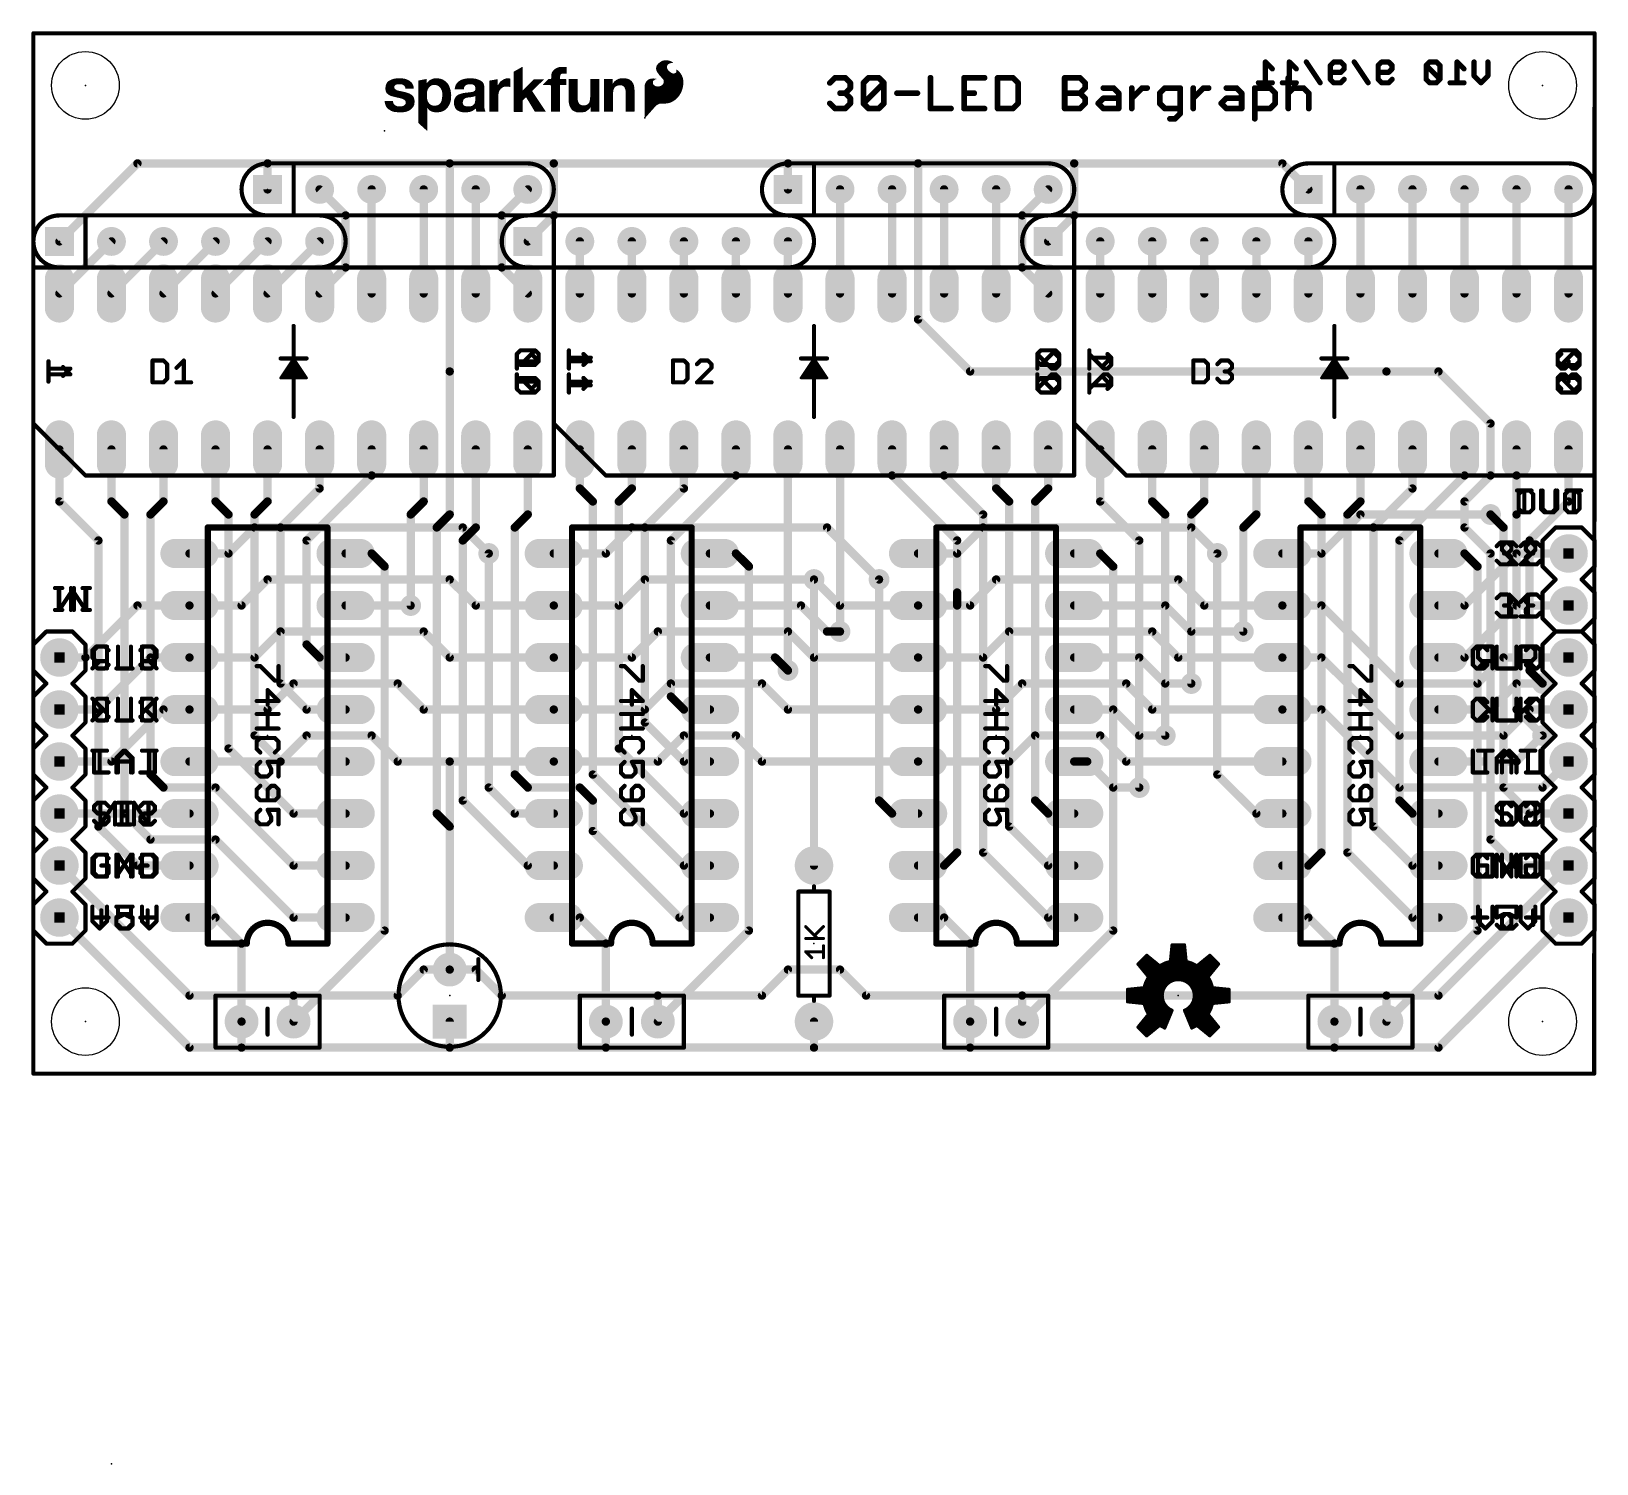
# Model space of a CAD drawing. Extents: x -0.1 to 76.3, y -19.1 to 50.9.
import ezdxf

# ---------------------------------------------------------------- set-up
doc = ezdxf.new("R2010")
doc.units = 0
for name, color, linetype in [('1', 12, 'CONTINUOUS'), ('16', 132, 'CONTINUOUS'), ('17', 110, 'CONTINUOUS'), ('18', 110, 'CONTINUOUS'), ('20', 53, 'CONTINUOUS'), ('21', 41, 'CONTINUOUS'), ('22', 40, 'CONTINUOUS'), ('23', 53, 'CONTINUOUS'), ('51', 53, 'CONTINUOUS')]:
    doc.layers.add(name, color=color, linetype=linetype)

# ---------------------------------------------------------------- blocks, each defined once
blk = doc.blocks.new('ROUNDP')
at = {"const_width": 0.5}
blk.add_lwpolyline([(0, -0.25, 1), (0, 0.25, 1), (0, -0.25)], format="xyb", dxfattribs=at)
blk = doc.blocks.new('SQUAREP')
blk.add_solid([(-0.5, -0.5), (0.5, -0.5), (-0.5, 0.5), (0.5, 0.5)])
blk = doc.blocks.new('LONGP100')
at = {"const_width": 1}
blk.add_lwpolyline([(-0.5, 0), (0.5, 0)], dxfattribs=at)
at = {"const_width": 0.5}
for points in [[(-0.5, 0.25, 1), (-0.5, -0.25)], [(0.5, -0.25, 1), (0.5, 0.25)]]:
    blk.add_lwpolyline(points, format="xyb", dxfattribs=at)
blk = doc.blocks.new('RECT')
blk.add_solid([(-0.5, -0.5), (0.5, -0.5), (-0.5, 0.5), (0.5, 0.5)])
blk = doc.blocks.new('ROUNDV')
at = {"const_width": 0.5}
blk.add_lwpolyline([(0, -0.25, 1), (0, 0.25, 1), (0, -0.25)], format="xyb", dxfattribs=at)

msp = doc.modelspace()

# ---------------------------------------------------------------- linework, layer by layer
at = {"layer": '1', "const_width": 0.4064}
for points in [[(5.08, 44.45), (1.27, 40.64)], [(11.43, 44.45), (5.08, 44.45)], [(20.32, 44.45), (11.43, 44.45)], [(11.43, 44.45), (11.43, 43.18)], [(20.32, 44.45), (25.4, 44.45)], [(20.32, 34.29), (20.32, 44.45)], [(25.4, 44.45), (36.83, 44.45)], [(25.4, 44.45), (25.4, 41.91)], [(36.83, 44.45), (43.18, 44.45)], [(36.83, 44.45), (36.83, 43.18)], [(43.18, 44.45), (50.8, 44.45)], [(43.18, 44.45), (43.18, 36.83)], [(50.8, 44.45), (60.96, 44.45)], [(50.8, 44.45), (50.8, 41.91)], [(60.96, 44.45), (62.23, 43.18)], [(25.4, 41.91), (24.13, 40.64)], [(50.8, 41.91), (49.53, 40.64)], [(43.18, 36.83), (45.72, 34.29)], [(20.32, 27.305), (20.32, 34.29)], [(45.72, 34.29), (66.04, 34.29)], [(66.04, 34.29), (68.58, 34.29)], [(68.58, 34.29), (71.12, 31.75)], [(71.12, 31.75), (71.12, 29.21)], [(1.27, 27.94), (1.27, 30.48)], [(3.81, 27.94), (3.81, 30.48)], [(6.35, 27.94), (6.35, 30.48)], [(8.89, 27.94), (8.89, 30.48)], [(11.43, 27.94), (11.43, 30.48)], [(13.97, 28.575), (13.97, 30.48)], [(16.51, 29.21), (16.51, 30.48)], [(19.05, 27.94), (19.05, 30.48)], [(21.59, 26.67), (21.59, 30.48)], [(24.13, 27.305), (24.13, 30.48)], [(26.67, 28.575), (26.67, 30.48)], [(29.21, 28.575), (29.21, 30.48)], [(31.75, 28.575), (31.75, 30.48)], [(34.29, 29.21), (34.29, 30.48)], [(36.83, 19.685), (36.83, 30.48)], [(39.37, 21.59), (39.37, 30.48)], [(41.91, 29.21), (41.91, 30.48)], [(44.45, 29.21), (44.45, 30.48)], [(46.99, 28.575), (46.99, 30.48)], [(49.53, 28.575), (49.53, 30.48)], [(52.07, 27.94), (52.07, 30.48)], [(54.61, 27.94), (54.61, 30.48)], [(57.15, 27.94), (57.15, 30.48)], [(59.69, 27.305), (59.69, 30.48)], [(62.23, 27.94), (62.23, 30.48)], [(64.77, 27.94), (64.77, 30.48)], [(67.31, 28.575), (67.31, 30.48)], [(69.85, 29.21), (69.85, 30.48)], [(72.39, 29.21), (72.39, 30.48)], [(74.93, 27.94), (74.93, 30.48)], [(13.335, 26.035), (16.51, 29.21)], [(31.115, 26.035), (34.29, 29.21)], [(45.085, 26.035), (41.91, 29.21)], [(46.355, 27.305), (44.45, 29.21)], [(66.675, 26.035), (69.85, 29.21)], [(71.12, 29.21), (69.85, 27.94)], [(72.39, 27.305), (72.39, 29.21)], [(12.065, 26.67), (13.97, 28.575)], [(27.305, 27.94), (26.67, 28.575)], [(28.575, 27.94), (29.21, 28.575)], [(29.845, 26.67), (31.75, 28.575)], [(47.625, 27.94), (46.99, 28.575)], [(48.895, 27.94), (49.53, 28.575)], [(65.405, 26.67), (67.31, 28.575)], [(3.175, 26.035), (1.27, 27.94)], [(4.445, 27.305), (3.81, 27.94)], [(4.445, 12.7), (4.445, 27.305)], [(5.715, 27.305), (6.35, 27.94)], [(5.715, 14.605), (5.715, 27.305)], [(9.525, 27.305), (8.89, 27.94)], [(9.525, 15.875), (9.525, 27.305)], [(10.795, 27.305), (11.43, 27.94)], [(10.795, 16.51), (10.795, 27.305)], [(18.415, 27.305), (19.05, 27.94)], [(18.415, 22.86), (18.415, 27.305)], [(19.685, 26.67), (20.32, 27.305)], [(23.495, 26.67), (24.13, 27.305)], [(27.305, 14.605), (27.305, 27.94)], [(28.575, 15.875), (28.575, 27.94)], [(46.355, 10.795), (46.355, 27.305)], [(47.625, 12.065), (47.625, 27.94)], [(48.895, 13.335), (48.895, 27.94)], [(53.975, 26.035), (52.07, 27.94)], [(55.245, 27.305), (54.61, 27.94)], [(55.245, 16.51), (55.245, 27.305)], [(56.515, 27.305), (57.15, 27.94)], [(56.515, 19.05), (56.515, 27.305)], [(59.055, 26.67), (59.69, 27.305)], [(62.865, 27.305), (62.23, 27.94)], [(62.865, 10.795), (62.865, 27.305)], [(64.135, 27.305), (64.77, 27.94)], [(64.135, 10.795), (64.135, 27.305)], [(69.85, 26.67), (69.85, 27.94)], [(71.755, 26.67), (71.12, 27.305)], [(72.39, 17.78), (72.39, 27.305)], [(73.025, 26.035), (74.93, 27.94)], [(12.065, 19.05), (12.065, 26.67)], [(19.685, 12.7), (19.685, 26.67)], [(20.955, 26.035), (21.59, 26.67)], [(23.495, 14.605), (23.495, 26.67)], [(29.845, 17.145), (29.845, 26.67)], [(59.055, 21.59), (59.055, 26.67)], [(65.405, 12.065), (65.405, 26.67)], [(71.12, 25.4), (69.85, 26.67)], [(71.755, 13.97), (71.755, 26.67)], [(3.175, 12.065), (3.175, 26.035)], [(13.335, 20.955), (13.335, 26.035)], [(20.955, 13.335), (20.955, 26.035)], [(31.115, 18.415), (31.115, 26.035)], [(45.085, 23.495), (45.085, 26.035)], [(53.975, 13.97), (53.975, 26.035)], [(66.675, 13.335), (66.675, 26.035)], [(73.025, 19.685), (73.025, 26.035)], [(16.51, 25.4), (15.24, 25.4)], [(17.145, 24.765), (16.51, 25.4)], [(22.225, 25.4), (22.225, 13.97)], [(34.29, 25.4), (33.02, 25.4)], [(34.925, 24.765), (34.29, 25.4)], [(52.07, 25.4), (50.8, 25.4)], [(52.705, 24.765), (52.07, 25.4)], [(57.785, 25.4), (57.785, 14.605)], [(69.85, 25.4), (68.58, 25.4)], [(70.485, 24.765), (69.85, 25.4)], [(71.12, 11.43), (71.12, 25.4)], [(17.145, 6.985), (17.145, 24.765)], [(34.925, 6.985), (34.925, 24.765)], [(52.705, 6.985), (52.705, 24.765)], [(70.485, 6.985), (70.485, 24.765)], [(38.1, 24.13), (38.1, 10.16)], [(41.275, 24.13), (41.275, 13.335)], [(45.085, 22.86), (45.085, 23.495)], [(45.085, 10.795), (45.085, 22.86)], [(13.97, 20.32), (13.335, 20.955)], [(13.97, 20.32), (15.24, 20.32)], [(73.66, 19.05), (73.025, 19.685)], [(12.065, 19.05), (13.335, 17.78)], [(31.75, 17.78), (31.115, 18.415)], [(13.335, 17.78), (15.24, 17.78)], [(31.75, 17.78), (33.02, 17.78)], [(73.66, 16.51), (72.39, 17.78)], [(29.845, 17.145), (31.75, 15.24)], [(9.525, 15.875), (12.7, 12.7)], [(12.065, 15.24), (10.795, 16.51)], [(31.75, 12.7), (28.575, 15.875)], [(12.065, 15.24), (15.24, 15.24)], [(31.75, 15.24), (33.02, 15.24)], [(6.35, 13.97), (5.715, 14.605)], [(24.13, 13.97), (23.495, 14.605)], [(27.305, 14.605), (31.75, 10.16)], [(57.785, 14.605), (59.69, 12.7)], [(6.35, 13.97), (8.89, 13.97)], [(8.89, 13.97), (12.7, 10.16)], [(22.225, 13.97), (23.495, 12.7)], [(26.67, 13.97), (24.13, 13.97)], [(27.305, 13.335), (26.67, 13.97)], [(71.755, 13.97), (73.025, 12.7)], [(24.13, 10.16), (20.955, 13.335)], [(27.305, 11.8471), (27.305, 13.335)], [(41.275, 13.335), (41.91, 12.7)], [(48.895, 13.335), (49.53, 12.7)], [(67.31, 12.7), (66.675, 13.335)], [(3.175, 12.065), (5.08, 10.16)], [(4.445, 12.7), (5.715, 11.43)], [(12.7, 12.7), (15.24, 12.7)], [(20.32, 12.065), (19.685, 12.7)], [(20.32, 5.08), (20.32, 12.065)], [(23.495, 12.7), (25.4, 12.7)], [(31.75, 12.7), (33.02, 12.7)], [(41.91, 12.7), (43.18, 12.7)], [(47.625, 12.065), (49.53, 10.16)], [(49.53, 12.7), (50.8, 12.7)], [(59.69, 12.7), (60.96, 12.7)], [(65.405, 12.065), (67.31, 10.16)], [(67.31, 12.7), (68.58, 12.7)], [(73.025, 12.7), (74.93, 12.7)], [(5.715, 11.43), (8.89, 11.43)], [(8.89, 11.43), (12.7, 7.62)], [(27.305, 11.8471), (31.5321, 7.62)], [(72.39, 10.16), (71.12, 11.43)], [(44.45, 10.16), (45.085, 10.795)], [(46.355, 10.795), (49.53, 7.62)], [(62.23, 10.16), (62.865, 10.795)], [(67.31, 7.62), (64.135, 10.795)], [(5.08, 10.16), (7.62, 10.16)], [(12.7, 10.16), (15.24, 10.16)], [(24.13, 10.16), (25.4, 10.16)], [(31.75, 10.16), (33.02, 10.16)], [(43.18, 10.16), (44.45, 10.16)], [(49.53, 10.16), (50.8, 10.16)], [(60.96, 10.16), (62.23, 10.16)], [(67.31, 10.16), (68.58, 10.16)], [(74.93, 10.16), (72.39, 10.16)], [(8.89, 7.62), (7.62, 7.62)], [(10.16, 6.35), (8.89, 7.62)], [(12.7, 7.62), (15.24, 7.62)], [(26.67, 7.62), (25.4, 7.62)], [(27.94, 6.35), (26.67, 7.62)], [(31.5321, 7.62), (33.02, 7.62)], [(44.45, 7.62), (43.18, 7.62)], [(45.72, 6.35), (44.45, 7.62)], [(49.53, 7.62), (50.8, 7.62)], [(62.23, 7.62), (60.96, 7.62)], [(63.5, 6.35), (62.23, 7.62)], [(67.31, 7.62), (68.58, 7.62)], [(12.7, 2.54), (17.145, 6.985)], [(30.48, 2.54), (34.925, 6.985)], [(48.26, 2.54), (52.705, 6.985)], [(66.04, 2.54), (70.485, 6.985)], [(10.16, 2.54), (10.16, 6.35)], [(27.94, 2.54), (27.94, 6.35)], [(45.72, 2.54), (45.72, 6.35)], [(63.5, 2.54), (63.5, 6.35)]]:
    msp.add_lwpolyline(points, dxfattribs=at)
at = {"layer": '1', "const_width": 0.2032}
for points in [[(5.08, 44.5516, 1), (5.08, 44.3484)], [(5.1518, 44.3782, 1), (5.0082, 44.5218)], [(11.43, 44.5516, 1), (11.43, 44.3484)], [(11.5316, 44.45, 1), (11.3284, 44.45)], [(11.43, 44.3484, 1), (11.43, 44.5516)], [(20.32, 44.5516, 1), (20.32, 44.3484)], [(20.4216, 44.45, 1), (20.2184, 44.45)], [(20.32, 44.3484, 1), (20.32, 44.5516)], [(25.4, 44.5516, 1), (25.4, 44.3484)], [(25.5016, 44.45, 1), (25.2984, 44.45)], [(25.4, 44.3484, 1), (25.4, 44.5516)], [(36.83, 44.5516, 1), (36.83, 44.3484)], [(36.9316, 44.45, 1), (36.7284, 44.45)], [(36.83, 44.3484, 1), (36.83, 44.5516)], [(43.18, 44.5516, 1), (43.18, 44.3484)], [(43.2816, 44.45, 1), (43.0784, 44.45)], [(43.18, 44.3484, 1), (43.18, 44.5516)], [(50.8, 44.5516, 1), (50.8, 44.3484)], [(50.9016, 44.45, 1), (50.6984, 44.45)], [(50.8, 44.3484, 1), (50.8, 44.5516)], [(61.0318, 44.5218, 1), (60.8882, 44.3782)], [(60.96, 44.3484, 1), (60.96, 44.5516)], [(11.3284, 43.18, 1), (11.5316, 43.18)], [(36.7284, 43.18, 1), (36.9316, 43.18)], [(62.1582, 43.1082, 1), (62.3018, 43.2518)], [(25.4718, 41.8382, 1), (25.3282, 41.9818)], [(50.8718, 41.8382, 1), (50.7282, 41.9818)], [(25.2984, 41.91, 1), (25.5016, 41.91)], [(50.6984, 41.91, 1), (50.9016, 41.91)], [(1.1982, 40.7118, 1), (1.3418, 40.5682)], [(24.0582, 40.7118, 1), (24.2018, 40.5682)], [(49.4582, 40.7118, 1), (49.6018, 40.5682)], [(43.0784, 36.83, 1), (43.2816, 36.83)], [(43.2518, 36.9018, 1), (43.1082, 36.7582)], [(20.4216, 34.29, 1), (20.2184, 34.29)], [(20.2184, 34.29, 1), (20.4216, 34.29)], [(45.72, 34.3916, 1), (45.72, 34.1884)], [(45.6482, 34.2182, 1), (45.7918, 34.3618)], [(66.04, 34.3916, 1), (66.04, 34.1884)], [(66.04, 34.1884, 1), (66.04, 34.3916)], [(68.6518, 34.3618, 1), (68.5082, 34.2182)], [(68.58, 34.1884, 1), (68.58, 34.3916)], [(71.2216, 31.75, 1), (71.0184, 31.75)], [(71.0482, 31.6782, 1), (71.1918, 31.8218)], [(1.3716, 30.48, 1), (1.1684, 30.48)], [(3.9116, 30.48, 1), (3.7084, 30.48)], [(6.4516, 30.48, 1), (6.2484, 30.48)], [(8.9916, 30.48, 1), (8.7884, 30.48)], [(11.5316, 30.48, 1), (11.3284, 30.48)], [(14.0716, 30.48, 1), (13.8684, 30.48)], [(16.6116, 30.48, 1), (16.4084, 30.48)], [(19.1516, 30.48, 1), (18.9484, 30.48)], [(21.6916, 30.48, 1), (21.4884, 30.48)], [(24.2316, 30.48, 1), (24.0284, 30.48)], [(26.7716, 30.48, 1), (26.5684, 30.48)], [(29.3116, 30.48, 1), (29.1084, 30.48)], [(31.8516, 30.48, 1), (31.6484, 30.48)], [(34.3916, 30.48, 1), (34.1884, 30.48)], [(36.9316, 30.48, 1), (36.7284, 30.48)], [(39.4716, 30.48, 1), (39.2684, 30.48)], [(42.0116, 30.48, 1), (41.8084, 30.48)], [(44.5516, 30.48, 1), (44.3484, 30.48)], [(47.0916, 30.48, 1), (46.8884, 30.48)], [(49.6316, 30.48, 1), (49.4284, 30.48)], [(52.1716, 30.48, 1), (51.9684, 30.48)], [(54.7116, 30.48, 1), (54.5084, 30.48)], [(57.2516, 30.48, 1), (57.0484, 30.48)], [(59.7916, 30.48, 1), (59.5884, 30.48)], [(62.3316, 30.48, 1), (62.1284, 30.48)], [(64.8716, 30.48, 1), (64.6684, 30.48)], [(67.4116, 30.48, 1), (67.2084, 30.48)], [(69.9516, 30.48, 1), (69.7484, 30.48)], [(72.4916, 30.48, 1), (72.2884, 30.48)], [(75.0316, 30.48, 1), (74.8284, 30.48)], [(16.4084, 29.21, 1), (16.6116, 29.21)], [(16.5818, 29.1382, 1), (16.4382, 29.2818)], [(34.1884, 29.21, 1), (34.3916, 29.21)], [(34.3618, 29.1382, 1), (34.2182, 29.2818)], [(41.8084, 29.21, 1), (42.0116, 29.21)], [(41.9818, 29.2818, 1), (41.8382, 29.1382)], [(44.3484, 29.21, 1), (44.5516, 29.21)], [(44.5218, 29.2818, 1), (44.3782, 29.1382)], [(69.7484, 29.21, 1), (69.9516, 29.21)], [(69.9218, 29.1382, 1), (69.7782, 29.2818)], [(71.0184, 29.21, 1), (71.2216, 29.21)], [(71.1918, 29.1382, 1), (71.0482, 29.2818)], [(72.4916, 29.21, 1), (72.2884, 29.21)], [(72.2884, 29.21, 1), (72.4916, 29.21)], [(13.8684, 28.575, 1), (14.0716, 28.575)], [(14.0418, 28.5032, 1), (13.8982, 28.6468)], [(26.5684, 28.575, 1), (26.7716, 28.575)], [(26.7418, 28.6468, 1), (26.5982, 28.5032)], [(29.1084, 28.575, 1), (29.3116, 28.575)], [(29.2818, 28.5032, 1), (29.1382, 28.6468)], [(31.6484, 28.575, 1), (31.8516, 28.575)], [(31.8218, 28.5032, 1), (31.6782, 28.6468)], [(46.8884, 28.575, 1), (47.0916, 28.575)], [(47.0618, 28.6468, 1), (46.9182, 28.5032)], [(49.4284, 28.575, 1), (49.6316, 28.575)], [(49.6018, 28.5032, 1), (49.4582, 28.6468)], [(67.2084, 28.575, 1), (67.4116, 28.575)], [(67.3818, 28.5032, 1), (67.2382, 28.6468)], [(1.1684, 27.94, 1), (1.3716, 27.94)], [(1.3418, 28.0118, 1), (1.1982, 27.8682)], [(3.7084, 27.94, 1), (3.9116, 27.94)], [(3.8818, 28.0118, 1), (3.7382, 27.8682)], [(4.5466, 27.305, 1), (4.3434, 27.305)], [(5.8166, 27.305, 1), (5.6134, 27.305)], [(6.2484, 27.94, 1), (6.4516, 27.94)], [(6.4218, 27.8682, 1), (6.2782, 28.0118)], [(8.7884, 27.94, 1), (8.9916, 27.94)], [(8.9618, 28.0118, 1), (8.8182, 27.8682)], [(9.6266, 27.305, 1), (9.4234, 27.305)], [(10.8966, 27.305, 1), (10.6934, 27.305)], [(11.3284, 27.94, 1), (11.5316, 27.94)], [(11.5018, 27.8682, 1), (11.3582, 28.0118)], [(18.5166, 27.305, 1), (18.3134, 27.305)], [(18.9484, 27.94, 1), (19.1516, 27.94)], [(19.1218, 27.8682, 1), (18.9782, 28.0118)], [(20.3918, 27.2332, 1), (20.2482, 27.3768)], [(24.2018, 27.2332, 1), (24.0582, 27.3768)], [(27.4066, 27.94, 1), (27.2034, 27.94)], [(27.2332, 27.8682, 1), (27.3768, 28.0118)], [(28.6766, 27.94, 1), (28.4734, 27.94)], [(28.5032, 28.0118, 1), (28.6468, 27.8682)], [(46.4566, 27.305, 1), (46.2534, 27.305)], [(47.7266, 27.94, 1), (47.5234, 27.94)], [(47.5532, 27.8682, 1), (47.6968, 28.0118)], [(48.9966, 27.94, 1), (48.7934, 27.94)], [(48.8232, 28.0118, 1), (48.9668, 27.8682)], [(51.9684, 27.94, 1), (52.1716, 27.94)], [(52.1418, 28.0118, 1), (51.9982, 27.8682)], [(54.5084, 27.94, 1), (54.7116, 27.94)], [(54.6818, 28.0118, 1), (54.5382, 27.8682)], [(55.3466, 27.305, 1), (55.1434, 27.305)], [(56.6166, 27.305, 1), (56.4134, 27.305)], [(57.0484, 27.94, 1), (57.2516, 27.94)], [(57.2218, 27.8682, 1), (57.0782, 28.0118)], [(59.7618, 27.2332, 1), (59.6182, 27.3768)], [(62.1284, 27.94, 1), (62.3316, 27.94)], [(62.3018, 28.0118, 1), (62.1582, 27.8682)], [(62.9666, 27.305, 1), (62.7634, 27.305)], [(64.2366, 27.305, 1), (64.0334, 27.305)], [(64.6684, 27.94, 1), (64.8716, 27.94)], [(64.8418, 27.8682, 1), (64.6982, 28.0118)], [(69.9516, 27.94, 1), (69.7484, 27.94)], [(69.7782, 28.0118, 1), (69.9218, 27.8682)], [(71.1918, 27.3768, 1), (71.0482, 27.2332)], [(72.4916, 27.305, 1), (72.2884, 27.305)], [(74.8284, 27.94, 1), (75.0316, 27.94)], [(75.0018, 27.8682, 1), (74.8582, 28.0118)], [(4.3732, 27.2332, 1), (4.5168, 27.3768)], [(5.6432, 27.3768, 1), (5.7868, 27.2332)], [(9.4532, 27.2332, 1), (9.5968, 27.3768)], [(10.7232, 27.3768, 1), (10.8668, 27.2332)], [(12.1666, 26.67, 1), (11.9634, 26.67)], [(11.9932, 26.7418, 1), (12.1368, 26.5982)], [(18.3432, 27.3768, 1), (18.4868, 27.2332)], [(19.7866, 26.67, 1), (19.5834, 26.67)], [(19.6132, 26.7418, 1), (19.7568, 26.5982)], [(20.2184, 27.305, 1), (20.4216, 27.305)], [(21.4884, 26.67, 1), (21.6916, 26.67)], [(21.6618, 26.5982, 1), (21.5182, 26.7418)], [(23.5966, 26.67, 1), (23.3934, 26.67)], [(23.4232, 26.7418, 1), (23.5668, 26.5982)], [(24.0284, 27.305, 1), (24.2316, 27.305)], [(29.9466, 26.67, 1), (29.7434, 26.67)], [(29.7732, 26.7418, 1), (29.9168, 26.5982)], [(46.2832, 27.2332, 1), (46.4268, 27.3768)], [(55.1732, 27.2332, 1), (55.3168, 27.3768)], [(56.4432, 27.3768, 1), (56.5868, 27.2332)], [(59.1566, 26.67, 1), (58.9534, 26.67)], [(58.9832, 26.7418, 1), (59.1268, 26.5982)], [(59.5884, 27.305, 1), (59.7916, 27.305)], [(62.7932, 27.2332, 1), (62.9368, 27.3768)], [(64.0632, 27.3768, 1), (64.2068, 27.2332)], [(65.5066, 26.67, 1), (65.3034, 26.67)], [(65.3332, 26.7418, 1), (65.4768, 26.5982)], [(69.7484, 26.67, 1), (69.9516, 26.67)], [(69.9218, 26.7418, 1), (69.7782, 26.5982)], [(71.8566, 26.67, 1), (71.6534, 26.67)], [(71.6832, 26.5982, 1), (71.8268, 26.7418)], [(72.2884, 27.305, 1), (72.4916, 27.305)], [(3.2766, 26.035, 1), (3.0734, 26.035)], [(3.1032, 25.9632, 1), (3.2468, 26.1068)], [(13.4366, 26.035, 1), (13.2334, 26.035)], [(13.2632, 26.1068, 1), (13.4068, 25.9632)], [(21.0566, 26.035, 1), (20.8534, 26.035)], [(20.8832, 26.1068, 1), (21.0268, 25.9632)], [(31.2166, 26.035, 1), (31.0134, 26.035)], [(31.0432, 26.1068, 1), (31.1868, 25.9632)], [(45.1866, 26.035, 1), (44.9834, 26.035)], [(45.0132, 25.9632, 1), (45.1568, 26.1068)], [(54.0766, 26.035, 1), (53.8734, 26.035)], [(53.9032, 25.9632, 1), (54.0468, 26.1068)], [(66.7766, 26.035, 1), (66.5734, 26.035)], [(66.6032, 26.1068, 1), (66.7468, 25.9632)], [(73.1266, 26.035, 1), (72.9234, 26.035)], [(72.9532, 26.1068, 1), (73.0968, 25.9632)], [(15.24, 25.5016, 1), (15.24, 25.2984)], [(16.5818, 25.4718, 1), (16.4382, 25.3282)], [(16.51, 25.2984, 1), (16.51, 25.5016)], [(22.3266, 25.4, 1), (22.1234, 25.4)], [(33.02, 25.5016, 1), (33.02, 25.2984)], [(34.3618, 25.4718, 1), (34.2182, 25.3282)], [(34.29, 25.2984, 1), (34.29, 25.5016)], [(50.8, 25.5016, 1), (50.8, 25.2984)], [(52.1418, 25.4718, 1), (51.9982, 25.3282)], [(52.07, 25.2984, 1), (52.07, 25.5016)], [(57.8866, 25.4, 1), (57.6834, 25.4)], [(68.58, 25.5016, 1), (68.58, 25.2984)], [(69.9218, 25.4718, 1), (69.7782, 25.3282)], [(69.85, 25.2984, 1), (69.85, 25.5016)], [(71.2216, 25.4, 1), (71.0184, 25.4)], [(71.0482, 25.3282, 1), (71.1918, 25.4718)], [(17.2466, 24.765, 1), (17.0434, 24.765)], [(17.0732, 24.6932, 1), (17.2168, 24.8368)], [(35.0266, 24.765, 1), (34.8234, 24.765)], [(34.8532, 24.6932, 1), (34.9968, 24.8368)], [(52.8066, 24.765, 1), (52.6034, 24.765)], [(52.6332, 24.6932, 1), (52.7768, 24.8368)], [(70.5866, 24.765, 1), (70.3834, 24.765)], [(70.4132, 24.6932, 1), (70.5568, 24.8368)], [(38.2016, 24.13, 1), (37.9984, 24.13)], [(41.3766, 24.13, 1), (41.1734, 24.13)], [(45.1866, 23.495, 1), (44.9834, 23.495)], [(18.3134, 22.86, 1), (18.5166, 22.86)], [(44.9834, 23.495, 1), (45.1866, 23.495)], [(45.1866, 22.86, 1), (44.9834, 22.86)], [(44.9834, 22.86, 1), (45.1866, 22.86)], [(39.2684, 21.59, 1), (39.4716, 21.59)], [(58.9534, 21.59, 1), (59.1566, 21.59)], [(13.2334, 20.955, 1), (13.4366, 20.955)], [(13.4068, 21.0268, 1), (13.2632, 20.8832)], [(13.97, 20.4216, 1), (13.97, 20.2184)], [(13.8982, 20.2482, 1), (14.0418, 20.3918)], [(15.24, 20.2184, 1), (15.24, 20.4216)], [(73.0968, 19.7568, 1), (72.9532, 19.6132)], [(11.9634, 19.05, 1), (12.1666, 19.05)], [(12.1368, 19.1218, 1), (11.9932, 18.9782)], [(36.7284, 19.685, 1), (36.9316, 19.685)], [(56.4134, 19.05, 1), (56.6166, 19.05)], [(72.9234, 19.685, 1), (73.1266, 19.685)], [(73.5882, 18.9782, 1), (73.7318, 19.1218)], [(31.0134, 18.415, 1), (31.2166, 18.415)], [(31.1868, 18.4868, 1), (31.0432, 18.3432)], [(13.335, 17.8816, 1), (13.335, 17.6784)], [(13.2632, 17.7082, 1), (13.4068, 17.8518)], [(15.24, 17.6784, 1), (15.24, 17.8816)], [(31.75, 17.8816, 1), (31.75, 17.6784)], [(31.6782, 17.7082, 1), (31.8218, 17.8518)], [(33.02, 17.6784, 1), (33.02, 17.8816)], [(72.2884, 17.78, 1), (72.4916, 17.78)], [(72.4618, 17.8518, 1), (72.3182, 17.7082)], [(29.7434, 17.145, 1), (29.9466, 17.145)], [(29.9168, 17.2168, 1), (29.7732, 17.0732)], [(9.5968, 15.9468, 1), (9.4532, 15.8032)], [(10.6934, 16.51, 1), (10.8966, 16.51)], [(10.8668, 16.5818, 1), (10.7232, 16.4382)], [(28.6468, 15.9468, 1), (28.5032, 15.8032)], [(55.1434, 16.51, 1), (55.3466, 16.51)], [(73.5882, 16.4382, 1), (73.7318, 16.5818)], [(9.4234, 15.875, 1), (9.6266, 15.875)], [(12.065, 15.3416, 1), (12.065, 15.1384)], [(11.9932, 15.1682, 1), (12.1368, 15.3118)], [(15.24, 15.1384, 1), (15.24, 15.3416)], [(28.4734, 15.875, 1), (28.6766, 15.875)], [(31.75, 15.3416, 1), (31.75, 15.1384)], [(31.6782, 15.1682, 1), (31.8218, 15.3118)], [(33.02, 15.1384, 1), (33.02, 15.3416)], [(5.6134, 14.605, 1), (5.8166, 14.605)], [(5.7868, 14.6768, 1), (5.6432, 14.5332)], [(23.3934, 14.605, 1), (23.5966, 14.605)], [(23.5668, 14.6768, 1), (23.4232, 14.5332)], [(27.2034, 14.605, 1), (27.4066, 14.605)], [(27.3768, 14.6768, 1), (27.2332, 14.5332)], [(57.6834, 14.605, 1), (57.8866, 14.605)], [(57.8568, 14.6768, 1), (57.7132, 14.5332)], [(6.35, 14.0716, 1), (6.35, 13.8684)], [(6.2782, 13.8982, 1), (6.4218, 14.0418)], [(8.9618, 14.0418, 1), (8.8182, 13.8982)], [(8.89, 13.8684, 1), (8.89, 14.0716)], [(22.1234, 13.97, 1), (22.3266, 13.97)], [(22.2968, 14.0418, 1), (22.1532, 13.8982)], [(24.13, 14.0716, 1), (24.13, 13.8684)], [(24.0582, 13.8982, 1), (24.2018, 14.0418)], [(26.7418, 14.0418, 1), (26.5982, 13.8982)], [(26.67, 13.8684, 1), (26.67, 14.0716)], [(53.8734, 13.97, 1), (54.0766, 13.97)], [(71.6534, 13.97, 1), (71.8566, 13.97)], [(71.8268, 14.0418, 1), (71.6832, 13.8982)], [(20.8534, 13.335, 1), (21.0566, 13.335)], [(21.0268, 13.4068, 1), (20.8832, 13.2632)], [(27.4066, 13.335, 1), (27.2034, 13.335)], [(27.2332, 13.2632, 1), (27.3768, 13.4068)], [(41.1734, 13.335, 1), (41.3766, 13.335)], [(41.3468, 13.4068, 1), (41.2032, 13.2632)], [(48.7934, 13.335, 1), (48.9966, 13.335)], [(48.9668, 13.4068, 1), (48.8232, 13.2632)], [(66.5734, 13.335, 1), (66.7766, 13.335)], [(66.7468, 13.4068, 1), (66.6032, 13.2632)], [(3.2468, 12.1368, 1), (3.1032, 11.9932)], [(4.3434, 12.7, 1), (4.5466, 12.7)], [(4.5168, 12.7718, 1), (4.3732, 12.6282)], [(12.7, 12.8016, 1), (12.7, 12.5984)], [(12.6282, 12.6282, 1), (12.7718, 12.7718)], [(15.24, 12.5984, 1), (15.24, 12.8016)], [(19.5834, 12.7, 1), (19.7866, 12.7)], [(19.7568, 12.7718, 1), (19.6132, 12.6282)], [(20.4216, 12.065, 1), (20.2184, 12.065)], [(20.2482, 11.9932, 1), (20.3918, 12.1368)], [(23.495, 12.8016, 1), (23.495, 12.5984)], [(23.4232, 12.6282, 1), (23.5668, 12.7718)], [(25.4, 12.5984, 1), (25.4, 12.8016)], [(31.75, 12.8016, 1), (31.75, 12.5984)], [(31.6782, 12.6282, 1), (31.8218, 12.7718)], [(33.02, 12.5984, 1), (33.02, 12.8016)], [(41.91, 12.8016, 1), (41.91, 12.5984)], [(41.8382, 12.6282, 1), (41.9818, 12.7718)], [(43.18, 12.5984, 1), (43.18, 12.8016)], [(47.6968, 12.1368, 1), (47.5532, 11.9932)], [(49.53, 12.8016, 1), (49.53, 12.5984)], [(49.4582, 12.6282, 1), (49.6018, 12.7718)], [(50.8, 12.5984, 1), (50.8, 12.8016)], [(59.69, 12.8016, 1), (59.69, 12.5984)], [(59.6182, 12.6282, 1), (59.7618, 12.7718)], [(60.96, 12.5984, 1), (60.96, 12.8016)], [(65.4768, 12.1368, 1), (65.3332, 11.9932)], [(67.31, 12.8016, 1), (67.31, 12.5984)], [(67.2382, 12.6282, 1), (67.3818, 12.7718)], [(68.58, 12.5984, 1), (68.58, 12.8016)], [(73.025, 12.8016, 1), (73.025, 12.5984)], [(72.9532, 12.6282, 1), (73.0968, 12.7718)], [(74.93, 12.5984, 1), (74.93, 12.8016)], [(3.0734, 12.065, 1), (3.2766, 12.065)], [(5.715, 11.5316, 1), (5.715, 11.3284)], [(5.6432, 11.3582, 1), (5.7868, 11.5018)], [(8.9618, 11.5018, 1), (8.8182, 11.3582)], [(8.89, 11.3284, 1), (8.89, 11.5316)], [(27.2034, 11.8471, 1), (27.4066, 11.8471)], [(27.3768, 11.9189, 1), (27.2332, 11.7753)], [(47.5234, 12.065, 1), (47.7266, 12.065)], [(65.3034, 12.065, 1), (65.5066, 12.065)], [(71.0184, 11.43, 1), (71.2216, 11.43)], [(71.1918, 11.5018, 1), (71.0482, 11.3582)], [(44.9834, 10.795, 1), (45.1866, 10.795)], [(45.1568, 10.7232, 1), (45.0132, 10.8668)], [(46.2534, 10.795, 1), (46.4566, 10.795)], [(46.4268, 10.8668, 1), (46.2832, 10.7232)], [(62.7634, 10.795, 1), (62.9666, 10.795)], [(62.9368, 10.7232, 1), (62.7932, 10.8668)], [(64.0334, 10.795, 1), (64.2366, 10.795)], [(64.2068, 10.8668, 1), (64.0632, 10.7232)], [(5.08, 10.2616, 1), (5.08, 10.0584)], [(5.0082, 10.0882, 1), (5.1518, 10.2318)], [(7.62, 10.0584, 1), (7.62, 10.2616)], [(12.7, 10.2616, 1), (12.7, 10.0584)], [(12.6282, 10.0882, 1), (12.7718, 10.2318)], [(15.24, 10.0584, 1), (15.24, 10.2616)], [(24.13, 10.2616, 1), (24.13, 10.0584)], [(24.0582, 10.0882, 1), (24.2018, 10.2318)], [(25.4, 10.0584, 1), (25.4, 10.2616)], [(31.75, 10.2616, 1), (31.75, 10.0584)], [(31.6782, 10.0882, 1), (31.8218, 10.2318)], [(33.02, 10.0584, 1), (33.02, 10.2616)], [(37.9984, 10.16, 1), (38.2016, 10.16)], [(43.18, 10.2616, 1), (43.18, 10.0584)], [(44.3782, 10.2318, 1), (44.5218, 10.0882)], [(44.45, 10.0584, 1), (44.45, 10.2616)], [(49.53, 10.2616, 1), (49.53, 10.0584)], [(49.4582, 10.0882, 1), (49.6018, 10.2318)], [(50.8, 10.0584, 1), (50.8, 10.2616)], [(60.96, 10.2616, 1), (60.96, 10.0584)], [(62.1582, 10.2318, 1), (62.3018, 10.0882)], [(62.23, 10.0584, 1), (62.23, 10.2616)], [(67.31, 10.2616, 1), (67.31, 10.0584)], [(67.2382, 10.0882, 1), (67.3818, 10.2318)], [(68.58, 10.0584, 1), (68.58, 10.2616)], [(72.39, 10.2616, 1), (72.39, 10.0584)], [(72.3182, 10.0882, 1), (72.4618, 10.2318)], [(74.93, 10.0584, 1), (74.93, 10.2616)], [(7.62, 7.7216, 1), (7.62, 7.5184)], [(8.9618, 7.6918, 1), (8.8182, 7.5482)], [(8.89, 7.5184, 1), (8.89, 7.7216)], [(12.7, 7.7216, 1), (12.7, 7.5184)], [(12.6282, 7.5482, 1), (12.7718, 7.6918)], [(15.24, 7.5184, 1), (15.24, 7.7216)], [(25.4, 7.7216, 1), (25.4, 7.5184)], [(26.7418, 7.6918, 1), (26.5982, 7.5482)], [(26.67, 7.5184, 1), (26.67, 7.7216)], [(31.5321, 7.7216, 1), (31.5321, 7.5184)], [(31.4603, 7.5482, 1), (31.6039, 7.6918)], [(33.02, 7.5184, 1), (33.02, 7.7216)], [(43.18, 7.7216, 1), (43.18, 7.5184)], [(44.5218, 7.6918, 1), (44.3782, 7.5482)], [(44.45, 7.5184, 1), (44.45, 7.7216)], [(49.53, 7.7216, 1), (49.53, 7.5184)], [(49.4582, 7.5482, 1), (49.6018, 7.6918)], [(50.8, 7.5184, 1), (50.8, 7.7216)], [(60.96, 7.7216, 1), (60.96, 7.5184)], [(62.3018, 7.6918, 1), (62.1582, 7.5482)], [(62.23, 7.5184, 1), (62.23, 7.7216)], [(67.31, 7.7216, 1), (67.31, 7.5184)], [(67.2382, 7.5482, 1), (67.3818, 7.6918)], [(68.58, 7.5184, 1), (68.58, 7.7216)], [(17.0434, 6.985, 1), (17.2466, 6.985)], [(17.2168, 6.9132, 1), (17.0732, 7.0568)], [(34.8234, 6.985, 1), (35.0266, 6.985)], [(34.9968, 6.9132, 1), (34.8532, 7.0568)], [(52.6034, 6.985, 1), (52.8066, 6.985)], [(52.7768, 6.9132, 1), (52.6332, 7.0568)], [(70.3834, 6.985, 1), (70.5866, 6.985)], [(70.5568, 6.9132, 1), (70.4132, 7.0568)], [(10.2616, 6.35, 1), (10.0584, 6.35)], [(10.0882, 6.2782, 1), (10.2318, 6.4218)], [(28.0416, 6.35, 1), (27.8384, 6.35)], [(27.8682, 6.2782, 1), (28.0118, 6.4218)], [(45.8216, 6.35, 1), (45.6184, 6.35)], [(45.6482, 6.2782, 1), (45.7918, 6.4218)], [(63.6016, 6.35, 1), (63.3984, 6.35)], [(63.4282, 6.2782, 1), (63.5718, 6.4218)], [(20.2184, 5.08, 1), (20.4216, 5.08)], [(10.0584, 2.54, 1), (10.2616, 2.54)], [(12.6282, 2.6118, 1), (12.7718, 2.4682)], [(27.8384, 2.54, 1), (28.0416, 2.54)], [(30.4082, 2.6118, 1), (30.5518, 2.4682)], [(45.6184, 2.54, 1), (45.8216, 2.54)], [(48.1882, 2.6118, 1), (48.3318, 2.4682)], [(63.3984, 2.54, 1), (63.6016, 2.54)], [(65.9682, 2.6118, 1), (66.1118, 2.4682)]]:
    msp.add_lwpolyline(points, format="xyb", dxfattribs=at)
at = {"layer": '16'}
for points, const_width in [([(60.4684, 49.0649), (60.1295, 49.4039)], 0.254), ([(60.1295, 49.4039), (60.1295, 48.387)], 0.254), ([(61.6378, 49.0649), (61.2989, 49.4039)], 0.254), ([(61.2989, 49.4039), (61.2989, 48.387)], 0.254), ([(62.8072, 48.387), (62.1293, 49.4039)], 0.254), ([(63.2987, 49.2344), (63.4682, 49.4039)], 0.254), ([(63.2987, 48.5565), (63.2987, 49.2344)], 0.254), ([(63.8071, 48.8954), (63.2987, 48.8954)], 0.254), ([(63.4682, 49.4039), (63.8071, 49.4039)], 0.254), ([(63.8071, 49.4039), (63.9766, 49.2344)], 0.254), ([(63.9766, 49.0649), (63.8071, 48.8954)], 0.254), ([(63.9766, 49.2344), (63.9766, 49.0649)], 0.254), ([(65.146, 48.387), (64.4681, 49.4039)], 0.254), ([(65.6375, 49.2344), (65.807, 49.4039)], 0.254), ([(65.6375, 48.5565), (65.6375, 49.2344)], 0.254), ([(66.1459, 48.8954), (65.6375, 48.8954)], 0.254), ([(65.807, 49.4039), (66.1459, 49.4039)], 0.254), ([(66.1459, 49.4039), (66.3154, 49.2344)], 0.254), ([(66.3154, 49.0649), (66.1459, 48.8954)], 0.254), ([(66.3154, 49.2344), (66.3154, 49.0649)], 0.254), ([(68.1458, 49.4039), (67.9763, 49.2344)], 0.254), ([(67.9763, 49.2344), (67.9763, 48.5565)], 0.254), ([(68.6542, 48.5565), (67.9763, 49.2344)], 0.254), ([(68.4847, 49.4039), (68.1458, 49.4039)], 0.254), ([(68.6542, 49.2344), (68.4847, 49.4039)], 0.254), ([(68.6542, 48.5565), (68.6542, 49.2344)], 0.254), ([(69.8236, 49.0649), (69.4846, 49.4039)], 0.254), ([(69.4846, 49.4039), (69.4846, 48.387)], 0.254), ([(70.3151, 48.726), (70.3151, 49.4039)], 0.254), ([(70.993, 49.4039), (70.993, 48.726)], 0.254), ([(60.4684, 48.387), (59.7905, 48.387)], 0.254), ([(61.6378, 48.387), (60.9599, 48.387)], 0.254), ([(63.4682, 48.387), (63.2987, 48.5565)], 0.254), ([(63.8071, 48.387), (63.4682, 48.387)], 0.254), ([(63.9766, 48.5565), (63.8071, 48.387)], 0.254), ([(65.807, 48.387), (65.6375, 48.5565)], 0.254), ([(66.1459, 48.387), (65.807, 48.387)], 0.254), ([(66.3154, 48.5565), (66.1459, 48.387)], 0.254), ([(67.9763, 48.5565), (68.1458, 48.387)], 0.254), ([(68.1458, 48.387), (68.4847, 48.387)], 0.254), ([(68.4847, 48.387), (68.6542, 48.5565)], 0.254), ([(69.8236, 48.387), (69.1457, 48.387)], 0.254), ([(70.654, 48.387), (70.3151, 48.726)], 0.254), ([(70.993, 48.726), (70.654, 48.387)], 0.254), ([(15.24, 41.91), (13.97, 43.18)], 0.4064), ([(16.51, 38.1), (16.51, 43.18)], 0.4064), ([(19.05, 38.1), (19.05, 43.18)], 0.4064), ([(21.59, 38.1), (21.59, 43.18)], 0.4064), ([(22.86, 41.91), (24.13, 43.18)], 0.4064), ([(39.37, 38.1), (39.37, 43.18)], 0.4064), ([(41.91, 38.1), (41.91, 43.18)], 0.4064), ([(44.45, 38.1), (44.45, 43.18)], 0.4064), ([(46.99, 38.1), (46.99, 43.18)], 0.4064), ([(48.26, 41.91), (49.53, 43.18)], 0.4064), ([(64.77, 38.1), (64.77, 43.18)], 0.4064), ([(67.31, 38.1), (67.31, 43.18)], 0.4064), ([(69.85, 38.1), (69.85, 43.18)], 0.4064), ([(72.39, 38.1), (72.39, 43.18)], 0.4064), ([(74.93, 38.1), (74.93, 43.18)], 0.4064), ([(15.24, 39.37), (15.24, 41.91)], 0.4064), ([(22.86, 39.37), (22.86, 41.91)], 0.4064), ([(48.26, 39.37), (48.26, 41.91)], 0.4064), ([(1.27, 38.1), (3.81, 40.64)], 0.4064), ([(3.81, 38.1), (6.35, 40.64)], 0.4064), ([(6.35, 38.1), (8.89, 40.64)], 0.4064), ([(8.89, 38.1), (11.43, 40.64)], 0.4064), ([(11.43, 38.1), (13.97, 40.64)], 0.4064), ([(26.67, 38.1), (26.67, 40.64)], 0.4064), ([(29.21, 38.1), (29.21, 40.64)], 0.4064), ([(31.75, 38.1), (31.75, 40.64)], 0.4064), ([(34.29, 38.1), (34.29, 40.64)], 0.4064), ([(36.83, 38.1), (36.83, 40.64)], 0.4064), ([(52.07, 38.1), (52.07, 40.64)], 0.4064), ([(54.61, 38.1), (54.61, 40.64)], 0.4064), ([(57.15, 38.1), (57.15, 40.64)], 0.4064), ([(59.69, 38.1), (59.69, 40.64)], 0.4064), ([(62.23, 38.1), (62.23, 40.64)], 0.4064), ([(13.97, 38.1), (15.24, 39.37)], 0.4064), ([(24.13, 38.1), (22.86, 39.37)], 0.4064), ([(49.53, 38.1), (48.26, 39.37)], 0.4064), ([(64.77, 27.305), (62.865, 25.4)], 0.4064), ([(71.12, 27.305), (64.77, 27.305)], 0.4064), ([(9.525, 25.4), (10.795, 26.67)], 0.4064), ([(10.795, 26.67), (20.955, 26.67)], 0.4064), ([(20.955, 26.67), (22.225, 25.4)], 0.4064), ([(27.94, 25.4), (29.21, 26.67)], 0.4064), ([(29.21, 26.67), (38.735, 26.67)], 0.4064), ([(38.735, 26.67), (41.275, 24.13)], 0.4064), ([(45.085, 25.4), (46.355, 26.67)], 0.4064), ([(46.355, 26.67), (56.515, 26.67)], 0.4064), ([(56.515, 26.67), (57.785, 25.4)], 0.4064), ([(7.62, 25.4), (9.525, 25.4)], 0.4064), ([(25.4, 25.4), (27.94, 25.4)], 0.4064), ([(43.18, 25.4), (45.085, 25.4)], 0.4064), ([(62.865, 25.4), (60.96, 25.4)], 0.4064), ([(69.85, 22.86), (72.39, 25.4)], 0.4064), ([(72.39, 25.4), (74.93, 25.4)], 0.4064), ([(10.16, 22.86), (11.43, 24.13)], 0.4064), ([(11.43, 24.13), (20.32, 24.13)], 0.4064), ([(20.32, 24.13), (21.59, 22.86)], 0.4064), ([(28.575, 22.86), (29.845, 24.13)], 0.4064), ([(29.845, 24.13), (38.1, 24.13)], 0.4064), ([(38.1, 24.13), (39.37, 22.86)], 0.4064), ([(45.72, 22.86), (46.99, 24.13)], 0.4064), ([(46.99, 24.13), (55.88, 24.13)], 0.4064), ([(55.88, 24.13), (57.15, 22.86)], 0.4064), ([(2.54, 20.32), (5.08, 22.86)], 0.4064), ([(5.08, 22.86), (7.62, 22.86)], 0.4064), ([(7.62, 22.86), (10.16, 22.86)], 0.4064), ([(15.24, 22.86), (18.415, 22.86)], 0.4064), ([(21.59, 22.86), (25.4, 22.86)], 0.4064), ([(25.4, 22.86), (28.575, 22.86)], 0.4064), ([(33.02, 22.86), (37.465, 22.86)], 0.4064), ([(37.465, 22.86), (38.735, 21.59)], 0.4064), ([(39.37, 22.86), (43.18, 22.86)], 0.4064), ([(43.18, 22.86), (45.72, 22.86)], 0.4064), ([(50.8, 22.86), (55.245, 22.86)], 0.4064), ([(55.245, 22.86), (56.515, 21.59)], 0.4064), ([(57.15, 22.86), (60.96, 22.86)], 0.4064), ([(60.96, 22.86), (62.865, 22.86)], 0.4064), ([(62.865, 22.86), (66.675, 19.05)], 0.4064), ([(68.58, 22.86), (69.85, 22.86)], 0.4064), ([(69.85, 20.32), (72.39, 22.86)], 0.4064), ([(72.39, 22.86), (74.93, 22.86)], 0.4064), ([(10.795, 20.32), (12.065, 21.59)], 0.4064), ([(12.065, 21.59), (19.05, 21.59)], 0.4064), ([(19.05, 21.59), (20.32, 20.32)], 0.4064), ([(29.21, 20.32), (30.48, 21.59)], 0.4064), ([(30.48, 21.59), (36.83, 21.59)], 0.4064), ([(36.83, 21.59), (38.1, 20.32)], 0.4064), ([(38.735, 21.59), (39.37, 21.59)], 0.4064), ([(46.355, 20.32), (47.625, 21.59)], 0.4064), ([(47.625, 21.59), (54.61, 21.59)], 0.4064), ([(54.61, 21.59), (55.88, 20.32)], 0.4064), ([(56.515, 21.59), (59.055, 21.59)], 0.4064), ([(1.27, 20.32), (2.54, 20.32)], 0.4064), ([(3.175, 17.78), (5.715, 20.32)], 0.4064), ([(5.715, 20.32), (7.62, 20.32)], 0.4064), ([(7.62, 20.32), (10.795, 20.32)], 0.4064), ([(20.32, 20.32), (25.4, 20.32)], 0.4064), ([(25.4, 20.32), (29.21, 20.32)], 0.4064), ([(33.02, 20.32), (36.195, 20.32)], 0.4064), ([(36.195, 20.32), (36.83, 19.685)], 0.4064), ([(38.1, 20.32), (43.18, 20.32)], 0.4064), ([(43.18, 20.32), (46.355, 20.32)], 0.4064), ([(50.8, 20.32), (53.975, 20.32)], 0.4064), ([(53.975, 20.32), (55.245, 19.05)], 0.4064), ([(55.88, 20.32), (60.96, 20.32)], 0.4064), ([(60.96, 20.32), (62.865, 20.32)], 0.4064), ([(62.865, 20.32), (66.675, 16.51)], 0.4064), ([(68.58, 20.32), (69.85, 20.32)], 0.4064), ([(70.485, 19.05), (71.755, 20.32)], 0.4064), ([(71.755, 20.32), (74.93, 20.32)], 0.4064), ([(11.43, 17.78), (12.7, 19.05)], 0.4064), ([(12.7, 19.05), (17.78, 19.05)], 0.4064), ([(17.78, 19.05), (19.05, 17.78)], 0.4064), ([(29.845, 17.78), (31.115, 19.05)], 0.4064), ([(31.115, 19.05), (35.56, 19.05)], 0.4064), ([(35.56, 19.05), (36.83, 17.78)], 0.4064), ([(46.99, 17.78), (48.26, 19.05)], 0.4064), ([(48.26, 19.05), (53.34, 19.05)], 0.4064), ([(53.34, 19.05), (54.61, 17.78)], 0.4064), ([(55.245, 19.05), (56.515, 19.05)], 0.4064), ([(66.675, 19.05), (70.485, 19.05)], 0.4064), ([(71.12, 17.78), (72.39, 19.05)], 0.4064), ([(72.39, 19.05), (73.66, 19.05)], 0.4064), ([(1.27, 17.78), (3.175, 17.78)], 0.4064), ([(3.81, 15.24), (6.35, 17.78)], 0.4064), ([(6.35, 17.78), (7.62, 17.78)], 0.4064), ([(7.62, 17.78), (11.43, 17.78)], 0.4064), ([(19.05, 17.78), (25.4, 17.78)], 0.4064), ([(25.4, 17.78), (29.845, 17.78)], 0.4064), ([(36.83, 17.78), (43.18, 17.78)], 0.4064), ([(43.18, 17.78), (46.99, 17.78)], 0.4064), ([(50.8, 17.78), (52.705, 17.78)], 0.4064), ([(52.705, 17.78), (53.975, 16.51)], 0.4064), ([(54.61, 17.78), (60.96, 17.78)], 0.4064), ([(60.96, 17.78), (62.865, 17.78)], 0.4064), ([(62.865, 17.78), (66.675, 13.97)], 0.4064), ([(68.58, 17.78), (71.12, 17.78)], 0.4064), ([(71.755, 16.51), (73.025, 17.78)], 0.4064), ([(73.025, 17.78), (74.93, 17.78)], 0.4064), ([(13.335, 16.51), (12.065, 15.24)], 0.4064), ([(16.51, 16.51), (13.335, 16.51)], 0.4064), ([(17.78, 15.24), (16.51, 16.51)], 0.4064), ([(30.48, 15.24), (31.75, 16.51)], 0.4064), ([(31.75, 16.51), (34.29, 16.51)], 0.4064), ([(34.29, 16.51), (35.56, 15.24)], 0.4064), ([(47.625, 15.24), (48.895, 16.51)], 0.4064), ([(48.895, 16.51), (52.07, 16.51)], 0.4064), ([(52.07, 16.51), (53.34, 15.24)], 0.4064), ([(53.975, 16.51), (55.245, 16.51)], 0.4064), ([(66.675, 16.51), (71.755, 16.51)], 0.4064), ([(72.39, 15.24), (73.66, 16.51)], 0.4064), ([(1.27, 15.24), (3.81, 15.24)], 0.4064), ([(12.065, 15.24), (7.62, 15.24)], 0.4064), ([(20.32, 15.24), (17.78, 15.24)], 0.4064), ([(20.32, 15.24), (25.4, 15.24)], 0.4064), ([(20.32, 5.08), (20.32, 15.24)], 0.4064), ([(25.4, 15.24), (30.48, 15.24)], 0.4064), ([(35.56, 15.24), (43.18, 15.24)], 0.4064), ([(43.18, 15.24), (47.625, 15.24)], 0.4064), ([(51.435, 15.24), (50.8, 15.24)], 0.4064), ([(52.705, 13.97), (51.435, 15.24)], 0.4064), ([(53.34, 15.24), (60.96, 15.24)], 0.4064), ([(68.58, 15.24), (72.39, 15.24)], 0.4064), ([(73.66, 13.97), (74.93, 15.24)], 0.4064), ([(52.705, 13.97), (53.975, 13.97)], 0.4064), ([(66.675, 13.97), (73.66, 13.97)], 0.4064), ([(1.27, 12.7), (7.62, 12.7)], 0.4064), ([(1.27, 10.16), (7.62, 3.81)], 0.4064), ([(68.58, 3.81), (74.93, 10.16)], 0.4064), ([(1.27, 7.62), (7.62, 1.27)], 0.4064), ([(68.58, 1.27), (74.93, 7.62)], 0.4064), ([(17.78, 3.81), (19.05, 5.08)], 0.4064), ([(19.05, 5.08), (20.32, 5.08)], 0.4064), ([(20.32, 5.08), (21.59, 5.08)], 0.4064), ([(21.59, 5.08), (22.86, 3.81)], 0.4064), ([(35.56, 3.81), (36.83, 5.08)], 0.4064), ([(36.83, 5.08), (39.37, 5.08)], 0.4064), ([(39.37, 5.08), (40.64, 3.81)], 0.4064), ([(7.62, 3.81), (12.7, 3.81)], 0.4064), ([(12.7, 3.81), (17.78, 3.81)], 0.4064), ([(12.7, 3.81), (12.7, 2.54)], 0.4064), ([(22.86, 3.81), (30.48, 3.81)], 0.4064), ([(30.48, 3.81), (30.48, 2.54)], 0.4064), ([(30.48, 3.81), (35.56, 3.81)], 0.4064), ([(40.64, 3.81), (48.26, 3.81)], 0.4064), ([(48.26, 3.81), (66.04, 3.81)], 0.4064), ([(48.26, 3.81), (48.26, 2.54)], 0.4064), ([(66.04, 3.81), (68.58, 3.81)], 0.4064), ([(66.04, 3.81), (66.04, 2.54)], 0.4064), ([(10.16, 1.27), (10.16, 2.54)], 0.4064), ([(20.32, 1.27), (20.32, 2.54)], 0.4064), ([(27.94, 1.27), (27.94, 2.54)], 0.4064), ([(38.1, 1.27), (38.1, 2.54)], 0.4064), ([(45.72, 1.27), (45.72, 2.54)], 0.4064), ([(63.5, 1.27), (63.5, 2.54)], 0.4064), ([(7.62, 1.27), (10.16, 1.27)], 0.4064), ([(10.16, 1.27), (20.32, 1.27)], 0.4064), ([(20.32, 1.27), (27.94, 1.27)], 0.4064), ([(27.94, 1.27), (38.1, 1.27)], 0.4064), ([(38.1, 1.27), (45.72, 1.27)], 0.4064), ([(45.72, 1.27), (63.5, 1.27)], 0.4064), ([(63.5, 1.27), (68.58, 1.27)], 0.4064)]:
    msp.add_lwpolyline(points, dxfattribs=dict(at, const_width=const_width))
for points, const_width in [([(60.1744, 49.4488, 1), (60.0846, 49.359)], 0.127), ([(60.193, 49.4039, 1), (60.066, 49.4039)], 0.127), ([(60.4235, 49.02, 1), (60.5133, 49.1098)], 0.127), ([(61.3438, 49.4488, 1), (61.254, 49.359)], 0.127), ([(61.3624, 49.4039, 1), (61.2354, 49.4039)], 0.127), ([(61.5929, 49.02, 1), (61.6827, 49.1098)], 0.127), ([(62.1821, 49.4391, 1), (62.0765, 49.3686)], 0.127), ([(63.3622, 49.2344, 1), (63.2352, 49.2344)], 0.127), ([(63.2538, 49.2793, 1), (63.3436, 49.1895)], 0.127), ([(63.2987, 48.9589, 1), (63.2987, 48.8319)], 0.127), ([(63.4682, 49.4674, 1), (63.4682, 49.3404)], 0.127), ([(63.5131, 49.359, 1), (63.4233, 49.4488)], 0.127), ([(63.852, 49.4488, 1), (63.7622, 49.359)], 0.127), ([(63.7622, 48.9403, 1), (63.852, 48.8505)], 0.127), ([(63.8071, 49.3404, 1), (63.8071, 49.4674)], 0.127), ([(63.8071, 48.8319, 1), (63.8071, 48.9589)], 0.127), ([(64.0401, 49.2344, 1), (63.9131, 49.2344)], 0.127), ([(63.9131, 49.0649, 1), (64.0401, 49.0649)], 0.127), ([(63.9317, 49.1895, 1), (64.0215, 49.2793)], 0.127), ([(64.0215, 49.02, 1), (63.9317, 49.1098)], 0.127), ([(64.5209, 49.4391, 1), (64.4153, 49.3686)], 0.127), ([(65.701, 49.2344, 1), (65.574, 49.2344)], 0.127), ([(65.5926, 49.2793, 1), (65.6824, 49.1895)], 0.127), ([(65.6375, 48.9589, 1), (65.6375, 48.8319)], 0.127), ([(65.807, 49.4674, 1), (65.807, 49.3404)], 0.127), ([(65.8519, 49.359, 1), (65.7621, 49.4488)], 0.127), ([(66.1908, 49.4488, 1), (66.101, 49.359)], 0.127), ([(66.101, 48.9403, 1), (66.1908, 48.8505)], 0.127), ([(66.1459, 49.3404, 1), (66.1459, 49.4674)], 0.127), ([(66.1459, 48.8319, 1), (66.1459, 48.9589)], 0.127), ([(66.3789, 49.2344, 1), (66.2519, 49.2344)], 0.127), ([(66.2519, 49.0649, 1), (66.3789, 49.0649)], 0.127), ([(66.2705, 49.1895, 1), (66.3603, 49.2793)], 0.127), ([(66.3603, 49.02, 1), (66.2705, 49.1098)], 0.127), ([(68.0398, 49.2344, 1), (67.9128, 49.2344)], 0.127), ([(68.0212, 49.2793, 1), (67.9314, 49.1895)], 0.127), ([(67.9314, 49.2793, 1), (68.0212, 49.1895)], 0.127), ([(68.1458, 49.4674, 1), (68.1458, 49.3404)], 0.127), ([(68.1907, 49.359, 1), (68.1009, 49.4488)], 0.127), ([(68.5296, 49.4488, 1), (68.4398, 49.359)], 0.127), ([(68.4847, 49.3404, 1), (68.4847, 49.4674)], 0.127), ([(68.7177, 49.2344, 1), (68.5907, 49.2344)], 0.127), ([(68.6093, 49.1895, 1), (68.6991, 49.2793)], 0.127), ([(69.5295, 49.4488, 1), (69.4397, 49.359)], 0.127), ([(69.5481, 49.4039, 1), (69.4211, 49.4039)], 0.127), ([(69.7787, 49.02, 1), (69.8685, 49.1098)], 0.127), ([(70.3786, 49.4039, 1), (70.2516, 49.4039)], 0.127), ([(71.0565, 49.4039, 1), (70.9295, 49.4039)], 0.127), ([(59.7905, 48.4505, 1), (59.7905, 48.3235)], 0.127), ([(60.066, 48.387, 1), (60.193, 48.387)], 0.127), ([(60.4684, 48.3235, 1), (60.4684, 48.4505)], 0.127), ([(60.9599, 48.4505, 1), (60.9599, 48.3235)], 0.127), ([(61.2354, 48.387, 1), (61.3624, 48.387)], 0.127), ([(61.6378, 48.3235, 1), (61.6378, 48.4505)], 0.127), ([(62.7544, 48.3518, 1), (62.8601, 48.4222)], 0.127), ([(63.3436, 48.6014, 1), (63.2538, 48.5116)], 0.127), ([(63.2352, 48.5565, 1), (63.3622, 48.5565)], 0.127), ([(63.4682, 48.4505, 1), (63.4682, 48.3235)], 0.127), ([(63.4233, 48.3421, 1), (63.5131, 48.4319)], 0.127), ([(63.7622, 48.4319, 1), (63.852, 48.3421)], 0.127), ([(63.8071, 48.3235, 1), (63.8071, 48.4505)], 0.127), ([(64.0215, 48.5116, 1), (63.9317, 48.6014)], 0.127), ([(65.0932, 48.3518, 1), (65.1989, 48.4222)], 0.127), ([(65.6824, 48.6014, 1), (65.5926, 48.5116)], 0.127), ([(65.574, 48.5565, 1), (65.701, 48.5565)], 0.127), ([(65.807, 48.4505, 1), (65.807, 48.3235)], 0.127), ([(65.7621, 48.3421, 1), (65.8519, 48.4319)], 0.127), ([(66.101, 48.4319, 1), (66.1908, 48.3421)], 0.127), ([(66.1459, 48.3235, 1), (66.1459, 48.4505)], 0.127), ([(66.3603, 48.5116, 1), (66.2705, 48.6014)], 0.127), ([(68.0212, 48.6014, 1), (67.9314, 48.5116)], 0.127), ([(67.9128, 48.5565, 1), (68.0398, 48.5565)], 0.127), ([(68.1458, 48.4505, 1), (68.1458, 48.3235)], 0.127), ([(68.1009, 48.3421, 1), (68.1907, 48.4319)], 0.127), ([(68.4398, 48.4319, 1), (68.5296, 48.3421)], 0.127), ([(68.4847, 48.3235, 1), (68.4847, 48.4505)], 0.127), ([(68.5907, 48.5565, 1), (68.7177, 48.5565)], 0.127), ([(68.6991, 48.5116, 1), (68.6093, 48.6014)], 0.127), ([(68.6093, 48.5116, 1), (68.6991, 48.6014)], 0.127), ([(69.1457, 48.4505, 1), (69.1457, 48.3235)], 0.127), ([(69.4211, 48.387, 1), (69.5481, 48.387)], 0.127), ([(69.8236, 48.3235, 1), (69.8236, 48.4505)], 0.127), ([(70.36, 48.7709, 1), (70.2702, 48.6811)], 0.127), ([(70.2516, 48.726, 1), (70.3786, 48.726)], 0.127), ([(70.6091, 48.4319, 1), (70.6989, 48.3421)], 0.127), ([(70.6091, 48.3421, 1), (70.6989, 48.4319)], 0.127), ([(70.9295, 48.726, 1), (71.0565, 48.726)], 0.127), ([(71.0379, 48.6811, 1), (70.9481, 48.7709)], 0.127), ([(14.0418, 43.2518, 1), (13.8982, 43.1082)], 0.2032), ([(16.6116, 43.18, 1), (16.4084, 43.18)], 0.2032), ([(19.1516, 43.18, 1), (18.9484, 43.18)], 0.2032), ([(21.6916, 43.18, 1), (21.4884, 43.18)], 0.2032), ([(24.2018, 43.1082, 1), (24.0582, 43.2518)], 0.2032), ([(39.4716, 43.18, 1), (39.2684, 43.18)], 0.2032), ([(42.0116, 43.18, 1), (41.8084, 43.18)], 0.2032), ([(44.5516, 43.18, 1), (44.3484, 43.18)], 0.2032), ([(47.0916, 43.18, 1), (46.8884, 43.18)], 0.2032), ([(49.6018, 43.1082, 1), (49.4582, 43.2518)], 0.2032), ([(64.8716, 43.18, 1), (64.6684, 43.18)], 0.2032), ([(67.4116, 43.18, 1), (67.2084, 43.18)], 0.2032), ([(69.9516, 43.18, 1), (69.7484, 43.18)], 0.2032), ([(72.4916, 43.18, 1), (72.2884, 43.18)], 0.2032), ([(75.0316, 43.18, 1), (74.8284, 43.18)], 0.2032), ([(15.3416, 41.91, 1), (15.1384, 41.91)], 0.2032), ([(15.1682, 41.8382, 1), (15.3118, 41.9818)], 0.2032), ([(22.9616, 41.91, 1), (22.7584, 41.91)], 0.2032), ([(22.7882, 41.9818, 1), (22.9318, 41.8382)], 0.2032), ([(48.3616, 41.91, 1), (48.1584, 41.91)], 0.2032), ([(48.1882, 41.9818, 1), (48.3318, 41.8382)], 0.2032), ([(3.8818, 40.5682, 1), (3.7382, 40.7118)], 0.2032), ([(6.4218, 40.5682, 1), (6.2782, 40.7118)], 0.2032), ([(8.9618, 40.5682, 1), (8.8182, 40.7118)], 0.2032), ([(11.5018, 40.5682, 1), (11.3582, 40.7118)], 0.2032), ([(14.0418, 40.5682, 1), (13.8982, 40.7118)], 0.2032), ([(26.7716, 40.64, 1), (26.5684, 40.64)], 0.2032), ([(29.3116, 40.64, 1), (29.1084, 40.64)], 0.2032), ([(31.8516, 40.64, 1), (31.6484, 40.64)], 0.2032), ([(34.3916, 40.64, 1), (34.1884, 40.64)], 0.2032), ([(36.9316, 40.64, 1), (36.7284, 40.64)], 0.2032), ([(52.1716, 40.64, 1), (51.9684, 40.64)], 0.2032), ([(54.7116, 40.64, 1), (54.5084, 40.64)], 0.2032), ([(57.2516, 40.64, 1), (57.0484, 40.64)], 0.2032), ([(59.7916, 40.64, 1), (59.5884, 40.64)], 0.2032), ([(62.3316, 40.64, 1), (62.1284, 40.64)], 0.2032), ([(15.1384, 39.37, 1), (15.3416, 39.37)], 0.2032), ([(15.3118, 39.2982, 1), (15.1682, 39.4418)], 0.2032), ([(22.7584, 39.37, 1), (22.9616, 39.37)], 0.2032), ([(22.9318, 39.4418, 1), (22.7882, 39.2982)], 0.2032), ([(48.1584, 39.37, 1), (48.3616, 39.37)], 0.2032), ([(48.3318, 39.4418, 1), (48.1882, 39.2982)], 0.2032), ([(1.1982, 38.1718, 1), (1.3418, 38.0282)], 0.2032), ([(3.7382, 38.1718, 1), (3.8818, 38.0282)], 0.2032), ([(6.2782, 38.1718, 1), (6.4218, 38.0282)], 0.2032), ([(8.8182, 38.1718, 1), (8.9618, 38.0282)], 0.2032), ([(11.3582, 38.1718, 1), (11.5018, 38.0282)], 0.2032), ([(13.8982, 38.1718, 1), (14.0418, 38.0282)], 0.2032), ([(24.0582, 38.0282, 1), (24.2018, 38.1718)], 0.2032), ([(49.4582, 38.0282, 1), (49.6018, 38.1718)], 0.2032), ([(16.4084, 38.1, 1), (16.6116, 38.1)], 0.2032), ([(18.9484, 38.1, 1), (19.1516, 38.1)], 0.2032), ([(21.4884, 38.1, 1), (21.6916, 38.1)], 0.2032), ([(26.5684, 38.1, 1), (26.7716, 38.1)], 0.2032), ([(29.1084, 38.1, 1), (29.3116, 38.1)], 0.2032), ([(31.6484, 38.1, 1), (31.8516, 38.1)], 0.2032), ([(34.1884, 38.1, 1), (34.3916, 38.1)], 0.2032), ([(36.7284, 38.1, 1), (36.9316, 38.1)], 0.2032), ([(39.2684, 38.1, 1), (39.4716, 38.1)], 0.2032), ([(41.8084, 38.1, 1), (42.0116, 38.1)], 0.2032), ([(44.3484, 38.1, 1), (44.5516, 38.1)], 0.2032), ([(46.8884, 38.1, 1), (47.0916, 38.1)], 0.2032), ([(51.9684, 38.1, 1), (52.1716, 38.1)], 0.2032), ([(54.5084, 38.1, 1), (54.7116, 38.1)], 0.2032), ([(57.0484, 38.1, 1), (57.2516, 38.1)], 0.2032), ([(59.5884, 38.1, 1), (59.7916, 38.1)], 0.2032), ([(62.1284, 38.1, 1), (62.3316, 38.1)], 0.2032), ([(64.6684, 38.1, 1), (64.8716, 38.1)], 0.2032), ([(67.2084, 38.1, 1), (67.4116, 38.1)], 0.2032), ([(69.7484, 38.1, 1), (69.9516, 38.1)], 0.2032), ([(72.2884, 38.1, 1), (72.4916, 38.1)], 0.2032), ([(74.8284, 38.1, 1), (75.0316, 38.1)], 0.2032), ([(64.77, 27.4066, 1), (64.77, 27.2034)], 0.2032), ([(64.8418, 27.2332, 1), (64.6982, 27.3768)], 0.2032), ([(71.12, 27.2034, 1), (71.12, 27.4066)], 0.2032), ([(10.795, 26.7716, 1), (10.795, 26.5684)], 0.2032), ([(10.8668, 26.5982, 1), (10.7232, 26.7418)], 0.2032), ([(21.0268, 26.7418, 1), (20.8832, 26.5982)], 0.2032), ([(20.955, 26.5684, 1), (20.955, 26.7716)], 0.2032), ([(29.21, 26.7716, 1), (29.21, 26.5684)], 0.2032), ([(29.2818, 26.5982, 1), (29.1382, 26.7418)], 0.2032), ([(38.8068, 26.7418, 1), (38.6632, 26.5982)], 0.2032), ([(38.735, 26.5684, 1), (38.735, 26.7716)], 0.2032), ([(46.355, 26.7716, 1), (46.355, 26.5684)], 0.2032), ([(46.4268, 26.5982, 1), (46.2832, 26.7418)], 0.2032), ([(56.5868, 26.7418, 1), (56.4432, 26.5982)], 0.2032), ([(56.515, 26.5684, 1), (56.515, 26.7716)], 0.2032), ([(7.62, 25.5016, 1), (7.62, 25.2984)], 0.2032), ([(9.4532, 25.4718, 1), (9.5968, 25.3282)], 0.2032), ([(9.525, 25.2984, 1), (9.525, 25.5016)], 0.2032), ([(22.1532, 25.3282, 1), (22.2968, 25.4718)], 0.2032), ([(25.4, 25.5016, 1), (25.4, 25.2984)], 0.2032), ([(27.8682, 25.4718, 1), (28.0118, 25.3282)], 0.2032), ([(27.94, 25.2984, 1), (27.94, 25.5016)], 0.2032), ([(43.18, 25.5016, 1), (43.18, 25.2984)], 0.2032), ([(45.0132, 25.4718, 1), (45.1568, 25.3282)], 0.2032), ([(45.085, 25.2984, 1), (45.085, 25.5016)], 0.2032), ([(57.7132, 25.3282, 1), (57.8568, 25.4718)], 0.2032), ([(60.96, 25.5016, 1), (60.96, 25.2984)], 0.2032), ([(62.7932, 25.4718, 1), (62.9368, 25.3282)], 0.2032), ([(62.865, 25.2984, 1), (62.865, 25.5016)], 0.2032), ([(72.39, 25.5016, 1), (72.39, 25.2984)], 0.2032), ([(72.4618, 25.3282, 1), (72.3182, 25.4718)], 0.2032), ([(74.93, 25.2984, 1), (74.93, 25.5016)], 0.2032), ([(11.43, 24.2316, 1), (11.43, 24.0284)], 0.2032), ([(11.5018, 24.0582, 1), (11.3582, 24.2018)], 0.2032), ([(20.3918, 24.2018, 1), (20.2482, 24.0582)], 0.2032), ([(20.32, 24.0284, 1), (20.32, 24.2316)], 0.2032), ([(29.845, 24.2316, 1), (29.845, 24.0284)], 0.2032), ([(29.9168, 24.0582, 1), (29.7732, 24.2018)], 0.2032), ([(38.1718, 24.2018, 1), (38.0282, 24.0582)], 0.2032), ([(38.1, 24.0284, 1), (38.1, 24.2316)], 0.2032), ([(41.2032, 24.0582, 1), (41.3468, 24.2018)], 0.2032), ([(46.99, 24.2316, 1), (46.99, 24.0284)], 0.2032), ([(47.0618, 24.0582, 1), (46.9182, 24.2018)], 0.2032), ([(55.9518, 24.2018, 1), (55.8082, 24.0582)], 0.2032), ([(55.88, 24.0284, 1), (55.88, 24.2316)], 0.2032), ([(5.08, 22.9616, 1), (5.08, 22.7584)], 0.2032), ([(5.1518, 22.7882, 1), (5.0082, 22.9318)], 0.2032), ([(7.62, 22.9616, 1), (7.62, 22.7584)], 0.2032), ([(7.62, 22.7584, 1), (7.62, 22.9616)], 0.2032), ([(10.0882, 22.9318, 1), (10.2318, 22.7882)], 0.2032), ([(10.16, 22.7584, 1), (10.16, 22.9616)], 0.2032), ([(15.24, 22.9616, 1), (15.24, 22.7584)], 0.2032), ([(18.415, 22.7584, 1), (18.415, 22.9616)], 0.2032), ([(21.59, 22.9616, 1), (21.59, 22.7584)], 0.2032), ([(21.5182, 22.7882, 1), (21.6618, 22.9318)], 0.2032), ([(25.4, 22.9616, 1), (25.4, 22.7584)], 0.2032), ([(25.4, 22.7584, 1), (25.4, 22.9616)], 0.2032), ([(28.5032, 22.9318, 1), (28.6468, 22.7882)], 0.2032), ([(28.575, 22.7584, 1), (28.575, 22.9616)], 0.2032), ([(33.02, 22.9616, 1), (33.02, 22.7584)], 0.2032), ([(37.5368, 22.9318, 1), (37.3932, 22.7882)], 0.2032), ([(37.465, 22.7584, 1), (37.465, 22.9616)], 0.2032), ([(39.37, 22.9616, 1), (39.37, 22.7584)], 0.2032), ([(39.2982, 22.7882, 1), (39.4418, 22.9318)], 0.2032), ([(43.18, 22.9616, 1), (43.18, 22.7584)], 0.2032), ([(43.18, 22.7584, 1), (43.18, 22.9616)], 0.2032), ([(45.6482, 22.9318, 1), (45.7918, 22.7882)], 0.2032), ([(45.72, 22.7584, 1), (45.72, 22.9616)], 0.2032), ([(50.8, 22.9616, 1), (50.8, 22.7584)], 0.2032), ([(55.3168, 22.9318, 1), (55.1732, 22.7882)], 0.2032), ([(55.245, 22.7584, 1), (55.245, 22.9616)], 0.2032), ([(57.15, 22.9616, 1), (57.15, 22.7584)], 0.2032), ([(57.0782, 22.7882, 1), (57.2218, 22.9318)], 0.2032), ([(60.96, 22.9616, 1), (60.96, 22.7584)], 0.2032), ([(60.96, 22.7584, 1), (60.96, 22.9616)], 0.2032), ([(62.9368, 22.9318, 1), (62.7932, 22.7882)], 0.2032), ([(62.865, 22.7584, 1), (62.865, 22.9616)], 0.2032), ([(68.58, 22.9616, 1), (68.58, 22.7584)], 0.2032), ([(69.7782, 22.9318, 1), (69.9218, 22.7882)], 0.2032), ([(69.85, 22.7584, 1), (69.85, 22.9616)], 0.2032), ([(72.39, 22.9616, 1), (72.39, 22.7584)], 0.2032), ([(72.4618, 22.7882, 1), (72.3182, 22.9318)], 0.2032), ([(74.93, 22.7584, 1), (74.93, 22.9616)], 0.2032), ([(12.065, 21.6916, 1), (12.065, 21.4884)], 0.2032), ([(12.1368, 21.5182, 1), (11.9932, 21.6618)], 0.2032), ([(19.1218, 21.6618, 1), (18.9782, 21.5182)], 0.2032), ([(19.05, 21.4884, 1), (19.05, 21.6916)], 0.2032), ([(30.48, 21.6916, 1), (30.48, 21.4884)], 0.2032), ([(30.5518, 21.5182, 1), (30.4082, 21.6618)], 0.2032), ([(36.9018, 21.6618, 1), (36.7582, 21.5182)], 0.2032), ([(36.83, 21.4884, 1), (36.83, 21.6916)], 0.2032), ([(38.735, 21.6916, 1), (38.735, 21.4884)], 0.2032), ([(38.6632, 21.5182, 1), (38.8068, 21.6618)], 0.2032), ([(39.37, 21.4884, 1), (39.37, 21.6916)], 0.2032), ([(47.625, 21.6916, 1), (47.625, 21.4884)], 0.2032), ([(47.6968, 21.5182, 1), (47.5532, 21.6618)], 0.2032), ([(54.6818, 21.6618, 1), (54.5382, 21.5182)], 0.2032), ([(54.61, 21.4884, 1), (54.61, 21.6916)], 0.2032), ([(56.515, 21.6916, 1), (56.515, 21.4884)], 0.2032), ([(56.4432, 21.5182, 1), (56.5868, 21.6618)], 0.2032), ([(59.055, 21.4884, 1), (59.055, 21.6916)], 0.2032), ([(1.27, 20.4216, 1), (1.27, 20.2184)], 0.2032), ([(2.4682, 20.3918, 1), (2.6118, 20.2482)], 0.2032), ([(2.54, 20.2184, 1), (2.54, 20.4216)], 0.2032), ([(5.715, 20.4216, 1), (5.715, 20.2184)], 0.2032), ([(5.7868, 20.2482, 1), (5.6432, 20.3918)], 0.2032), ([(7.62, 20.4216, 1), (7.62, 20.2184)], 0.2032), ([(7.62, 20.2184, 1), (7.62, 20.4216)], 0.2032), ([(10.7232, 20.3918, 1), (10.8668, 20.2482)], 0.2032), ([(10.795, 20.2184, 1), (10.795, 20.4216)], 0.2032), ([(20.32, 20.4216, 1), (20.32, 20.2184)], 0.2032), ([(20.2482, 20.2482, 1), (20.3918, 20.3918)], 0.2032), ([(25.4, 20.4216, 1), (25.4, 20.2184)], 0.2032), ([(25.4, 20.2184, 1), (25.4, 20.4216)], 0.2032), ([(29.1382, 20.3918, 1), (29.2818, 20.2482)], 0.2032), ([(29.21, 20.2184, 1), (29.21, 20.4216)], 0.2032), ([(33.02, 20.4216, 1), (33.02, 20.2184)], 0.2032), ([(36.2668, 20.3918, 1), (36.1232, 20.2482)], 0.2032), ([(36.195, 20.2184, 1), (36.195, 20.4216)], 0.2032), ([(38.1, 20.4216, 1), (38.1, 20.2184)], 0.2032), ([(38.0282, 20.2482, 1), (38.1718, 20.3918)], 0.2032), ([(43.18, 20.4216, 1), (43.18, 20.2184)], 0.2032), ([(43.18, 20.2184, 1), (43.18, 20.4216)], 0.2032), ([(46.2832, 20.3918, 1), (46.4268, 20.2482)], 0.2032), ([(46.355, 20.2184, 1), (46.355, 20.4216)], 0.2032), ([(50.8, 20.4216, 1), (50.8, 20.2184)], 0.2032), ([(54.0468, 20.3918, 1), (53.9032, 20.2482)], 0.2032), ([(53.975, 20.2184, 1), (53.975, 20.4216)], 0.2032), ([(55.88, 20.4216, 1), (55.88, 20.2184)], 0.2032), ([(55.8082, 20.2482, 1), (55.9518, 20.3918)], 0.2032), ([(60.96, 20.4216, 1), (60.96, 20.2184)], 0.2032), ([(60.96, 20.2184, 1), (60.96, 20.4216)], 0.2032), ([(62.9368, 20.3918, 1), (62.7932, 20.2482)], 0.2032), ([(62.865, 20.2184, 1), (62.865, 20.4216)], 0.2032), ([(68.58, 20.4216, 1), (68.58, 20.2184)], 0.2032), ([(69.7782, 20.3918, 1), (69.9218, 20.2482)], 0.2032), ([(69.85, 20.2184, 1), (69.85, 20.4216)], 0.2032), ([(71.755, 20.4216, 1), (71.755, 20.2184)], 0.2032), ([(71.8268, 20.2482, 1), (71.6832, 20.3918)], 0.2032), ([(74.93, 20.2184, 1), (74.93, 20.4216)], 0.2032), ([(12.7, 19.1516, 1), (12.7, 18.9484)], 0.2032), ([(12.7718, 18.9782, 1), (12.6282, 19.1218)], 0.2032), ([(17.8518, 19.1218, 1), (17.7082, 18.9782)], 0.2032), ([(17.78, 18.9484, 1), (17.78, 19.1516)], 0.2032), ([(31.115, 19.1516, 1), (31.115, 18.9484)], 0.2032), ([(31.1868, 18.9782, 1), (31.0432, 19.1218)], 0.2032), ([(35.6318, 19.1218, 1), (35.4882, 18.9782)], 0.2032), ([(35.56, 18.9484, 1), (35.56, 19.1516)], 0.2032), ([(36.7582, 19.6132, 1), (36.9018, 19.7568)], 0.2032), ([(48.26, 19.1516, 1), (48.26, 18.9484)], 0.2032), ([(48.3318, 18.9782, 1), (48.1882, 19.1218)], 0.2032), ([(53.4118, 19.1218, 1), (53.2682, 18.9782)], 0.2032), ([(53.34, 18.9484, 1), (53.34, 19.1516)], 0.2032), ([(55.245, 19.1516, 1), (55.245, 18.9484)], 0.2032), ([(55.1732, 18.9782, 1), (55.3168, 19.1218)], 0.2032), ([(56.515, 18.9484, 1), (56.515, 19.1516)], 0.2032), ([(66.675, 19.1516, 1), (66.675, 18.9484)], 0.2032), ([(66.6032, 18.9782, 1), (66.7468, 19.1218)], 0.2032), ([(70.4132, 19.1218, 1), (70.5568, 18.9782)], 0.2032), ([(70.485, 18.9484, 1), (70.485, 19.1516)], 0.2032), ([(72.39, 19.1516, 1), (72.39, 18.9484)], 0.2032), ([(72.4618, 18.9782, 1), (72.3182, 19.1218)], 0.2032), ([(73.66, 18.9484, 1), (73.66, 19.1516)], 0.2032), ([(1.27, 17.8816, 1), (1.27, 17.6784)], 0.2032), ([(3.1032, 17.8518, 1), (3.2468, 17.7082)], 0.2032), ([(3.175, 17.6784, 1), (3.175, 17.8816)], 0.2032), ([(6.35, 17.8816, 1), (6.35, 17.6784)], 0.2032), ([(6.4218, 17.7082, 1), (6.2782, 17.8518)], 0.2032), ([(7.62, 17.8816, 1), (7.62, 17.6784)], 0.2032), ([(7.62, 17.6784, 1), (7.62, 17.8816)], 0.2032), ([(11.3582, 17.8518, 1), (11.5018, 17.7082)], 0.2032), ([(11.43, 17.6784, 1), (11.43, 17.8816)], 0.2032), ([(19.05, 17.8816, 1), (19.05, 17.6784)], 0.2032), ([(18.9782, 17.7082, 1), (19.1218, 17.8518)], 0.2032), ([(25.4, 17.8816, 1), (25.4, 17.6784)], 0.2032), ([(25.4, 17.6784, 1), (25.4, 17.8816)], 0.2032), ([(29.7732, 17.8518, 1), (29.9168, 17.7082)], 0.2032), ([(29.845, 17.6784, 1), (29.845, 17.8816)], 0.2032), ([(36.83, 17.8816, 1), (36.83, 17.6784)], 0.2032), ([(36.7582, 17.7082, 1), (36.9018, 17.8518)], 0.2032), ([(43.18, 17.8816, 1), (43.18, 17.6784)], 0.2032), ([(43.18, 17.6784, 1), (43.18, 17.8816)], 0.2032), ([(46.9182, 17.8518, 1), (47.0618, 17.7082)], 0.2032), ([(46.99, 17.6784, 1), (46.99, 17.8816)], 0.2032), ([(50.8, 17.8816, 1), (50.8, 17.6784)], 0.2032), ([(52.7768, 17.8518, 1), (52.6332, 17.7082)], 0.2032), ([(52.705, 17.6784, 1), (52.705, 17.8816)], 0.2032), ([(54.61, 17.8816, 1), (54.61, 17.6784)], 0.2032), ([(54.5382, 17.7082, 1), (54.6818, 17.8518)], 0.2032), ([(60.96, 17.8816, 1), (60.96, 17.6784)], 0.2032), ([(60.96, 17.6784, 1), (60.96, 17.8816)], 0.2032), ([(62.9368, 17.8518, 1), (62.7932, 17.7082)], 0.2032), ([(62.865, 17.6784, 1), (62.865, 17.8816)], 0.2032), ([(68.58, 17.8816, 1), (68.58, 17.6784)], 0.2032), ([(71.0482, 17.8518, 1), (71.1918, 17.7082)], 0.2032), ([(71.12, 17.6784, 1), (71.12, 17.8816)], 0.2032), ([(73.025, 17.8816, 1), (73.025, 17.6784)], 0.2032), ([(73.0968, 17.7082, 1), (72.9532, 17.8518)], 0.2032), ([(74.93, 17.6784, 1), (74.93, 17.8816)], 0.2032), ([(13.335, 16.6116, 1), (13.335, 16.4084)], 0.2032), ([(13.4068, 16.4382, 1), (13.2632, 16.5818)], 0.2032), ([(16.5818, 16.5818, 1), (16.4382, 16.4382)], 0.2032), ([(16.51, 16.4084, 1), (16.51, 16.6116)], 0.2032), ([(31.75, 16.6116, 1), (31.75, 16.4084)], 0.2032), ([(31.8218, 16.4382, 1), (31.6782, 16.5818)], 0.2032), ([(34.3618, 16.5818, 1), (34.2182, 16.4382)], 0.2032), ([(34.29, 16.4084, 1), (34.29, 16.6116)], 0.2032), ([(48.895, 16.6116, 1), (48.895, 16.4084)], 0.2032), ([(48.9668, 16.4382, 1), (48.8232, 16.5818)], 0.2032), ([(52.1418, 16.5818, 1), (51.9982, 16.4382)], 0.2032), ([(52.07, 16.4084, 1), (52.07, 16.6116)], 0.2032), ([(53.975, 16.6116, 1), (53.975, 16.4084)], 0.2032), ([(53.9032, 16.4382, 1), (54.0468, 16.5818)], 0.2032), ([(55.245, 16.4084, 1), (55.245, 16.6116)], 0.2032), ([(66.675, 16.6116, 1), (66.675, 16.4084)], 0.2032), ([(66.6032, 16.4382, 1), (66.7468, 16.5818)], 0.2032), ([(71.6832, 16.5818, 1), (71.8268, 16.4382)], 0.2032), ([(71.755, 16.4084, 1), (71.755, 16.6116)], 0.2032), ([(73.7318, 16.4382, 1), (73.5882, 16.5818)], 0.2032), ([(1.27, 15.3416, 1), (1.27, 15.1384)], 0.2032), ([(3.7382, 15.3118, 1), (3.8818, 15.1682)], 0.2032), ([(3.81, 15.1384, 1), (3.81, 15.3416)], 0.2032), ([(7.62, 15.3416, 1), (7.62, 15.1384)], 0.2032), ([(11.9932, 15.3118, 1), (12.1368, 15.1682)], 0.2032), ([(12.065, 15.1384, 1), (12.065, 15.3416)], 0.2032), ([(17.78, 15.3416, 1), (17.78, 15.1384)], 0.2032), ([(17.7082, 15.1682, 1), (17.8518, 15.3118)], 0.2032), ([(20.32, 15.3416, 1), (20.32, 15.1384)], 0.2032), ([(20.4216, 15.24, 1), (20.2184, 15.24)], 0.2032), ([(20.32, 15.1384, 1), (20.32, 15.3416)], 0.2032), ([(25.4, 15.3416, 1), (25.4, 15.1384)], 0.2032), ([(25.4, 15.1384, 1), (25.4, 15.3416)], 0.2032), ([(30.4082, 15.3118, 1), (30.5518, 15.1682)], 0.2032), ([(30.48, 15.1384, 1), (30.48, 15.3416)], 0.2032), ([(35.56, 15.3416, 1), (35.56, 15.1384)], 0.2032), ([(35.4882, 15.1682, 1), (35.6318, 15.3118)], 0.2032), ([(43.18, 15.3416, 1), (43.18, 15.1384)], 0.2032), ([(43.18, 15.1384, 1), (43.18, 15.3416)], 0.2032), ([(47.5532, 15.3118, 1), (47.6968, 15.1682)], 0.2032), ([(47.625, 15.1384, 1), (47.625, 15.3416)], 0.2032), ([(50.8, 15.3416, 1), (50.8, 15.1384)], 0.2032), ([(51.5068, 15.3118, 1), (51.3632, 15.1682)], 0.2032), ([(51.435, 15.1384, 1), (51.435, 15.3416)], 0.2032), ([(53.34, 15.3416, 1), (53.34, 15.1384)], 0.2032), ([(53.2682, 15.1682, 1), (53.4118, 15.3118)], 0.2032), ([(60.96, 15.1384, 1), (60.96, 15.3416)], 0.2032), ([(68.58, 15.3416, 1), (68.58, 15.1384)], 0.2032), ([(72.3182, 15.3118, 1), (72.4618, 15.1682)], 0.2032), ([(72.39, 15.1384, 1), (72.39, 15.3416)], 0.2032), ([(75.0018, 15.1682, 1), (74.8582, 15.3118)], 0.2032), ([(52.705, 14.0716, 1), (52.705, 13.8684)], 0.2032), ([(52.6332, 13.8982, 1), (52.7768, 14.0418)], 0.2032), ([(53.975, 13.8684, 1), (53.975, 14.0716)], 0.2032), ([(66.675, 14.0716, 1), (66.675, 13.8684)], 0.2032), ([(66.6032, 13.8982, 1), (66.7468, 14.0418)], 0.2032), ([(73.5882, 14.0418, 1), (73.7318, 13.8982)], 0.2032), ([(73.66, 13.8684, 1), (73.66, 14.0716)], 0.2032), ([(1.27, 12.8016, 1), (1.27, 12.5984)], 0.2032), ([(7.62, 12.5984, 1), (7.62, 12.8016)], 0.2032), ([(1.3418, 10.2318, 1), (1.1982, 10.0882)], 0.2032), ([(75.0018, 10.0882, 1), (74.8582, 10.2318)], 0.2032), ([(1.3418, 7.6918, 1), (1.1982, 7.5482)], 0.2032), ([(75.0018, 7.5482, 1), (74.8582, 7.6918)], 0.2032), ([(19.05, 5.1816, 1), (19.05, 4.9784)], 0.2032), ([(19.1218, 5.0082, 1), (18.9782, 5.1518)], 0.2032), ([(20.32, 5.1816, 1), (20.32, 4.9784)], 0.2032), ([(20.2184, 5.08, 1), (20.4216, 5.08)], 0.2032), ([(20.32, 4.9784, 1), (20.32, 5.1816)], 0.2032), ([(21.6618, 5.1518, 1), (21.5182, 5.0082)], 0.2032), ([(21.59, 4.9784, 1), (21.59, 5.1816)], 0.2032), ([(36.83, 5.1816, 1), (36.83, 4.9784)], 0.2032), ([(36.9018, 5.0082, 1), (36.7582, 5.1518)], 0.2032), ([(39.4418, 5.1518, 1), (39.2982, 5.0082)], 0.2032), ([(39.37, 4.9784, 1), (39.37, 5.1816)], 0.2032), ([(7.62, 3.9116, 1), (7.62, 3.7084)], 0.2032), ([(7.5482, 3.7382, 1), (7.6918, 3.8818)], 0.2032), ([(12.7, 3.9116, 1), (12.7, 3.7084)], 0.2032), ([(12.8016, 3.81, 1), (12.5984, 3.81)], 0.2032), ([(12.7, 3.7084, 1), (12.7, 3.9116)], 0.2032), ([(17.7082, 3.8818, 1), (17.8518, 3.7382)], 0.2032), ([(17.78, 3.7084, 1), (17.78, 3.9116)], 0.2032), ([(22.86, 3.9116, 1), (22.86, 3.7084)], 0.2032), ([(22.7882, 3.7382, 1), (22.9318, 3.8818)], 0.2032), ([(30.5816, 3.81, 1), (30.3784, 3.81)], 0.2032), ([(30.48, 3.9116, 1), (30.48, 3.7084)], 0.2032), ([(30.48, 3.7084, 1), (30.48, 3.9116)], 0.2032), ([(35.4882, 3.8818, 1), (35.6318, 3.7382)], 0.2032), ([(35.56, 3.7084, 1), (35.56, 3.9116)], 0.2032), ([(40.64, 3.9116, 1), (40.64, 3.7084)], 0.2032), ([(40.5682, 3.7382, 1), (40.7118, 3.8818)], 0.2032), ([(48.26, 3.9116, 1), (48.26, 3.7084)], 0.2032), ([(48.3616, 3.81, 1), (48.1584, 3.81)], 0.2032), ([(48.26, 3.7084, 1), (48.26, 3.9116)], 0.2032), ([(66.04, 3.9116, 1), (66.04, 3.7084)], 0.2032), ([(66.1416, 3.81, 1), (65.9384, 3.81)], 0.2032), ([(66.04, 3.7084, 1), (66.04, 3.9116)], 0.2032), ([(68.5082, 3.8818, 1), (68.6518, 3.7382)], 0.2032), ([(68.58, 3.7084, 1), (68.58, 3.9116)], 0.2032), ([(10.2616, 2.54, 1), (10.0584, 2.54)], 0.2032), ([(12.5984, 2.54, 1), (12.8016, 2.54)], 0.2032), ([(20.4216, 2.54, 1), (20.2184, 2.54)], 0.2032), ([(28.0416, 2.54, 1), (27.8384, 2.54)], 0.2032), ([(30.3784, 2.54, 1), (30.5816, 2.54)], 0.2032), ([(38.2016, 2.54, 1), (37.9984, 2.54)], 0.2032), ([(45.8216, 2.54, 1), (45.6184, 2.54)], 0.2032), ([(48.1584, 2.54, 1), (48.3616, 2.54)], 0.2032), ([(63.6016, 2.54, 1), (63.3984, 2.54)], 0.2032), ([(65.9384, 2.54, 1), (66.1416, 2.54)], 0.2032), ([(7.62, 1.3716, 1), (7.62, 1.1684)], 0.2032), ([(7.5482, 1.1982, 1), (7.6918, 1.3418)], 0.2032), ([(10.16, 1.3716, 1), (10.16, 1.1684)], 0.2032), ([(10.0584, 1.27, 1), (10.2616, 1.27)], 0.2032), ([(10.16, 1.1684, 1), (10.16, 1.3716)], 0.2032), ([(20.32, 1.3716, 1), (20.32, 1.1684)], 0.2032), ([(20.2184, 1.27, 1), (20.4216, 1.27)], 0.2032), ([(20.32, 1.1684, 1), (20.32, 1.3716)], 0.2032), ([(27.94, 1.3716, 1), (27.94, 1.1684)], 0.2032), ([(27.8384, 1.27, 1), (28.0416, 1.27)], 0.2032), ([(27.94, 1.1684, 1), (27.94, 1.3716)], 0.2032), ([(38.1, 1.3716, 1), (38.1, 1.1684)], 0.2032), ([(37.9984, 1.27, 1), (38.2016, 1.27)], 0.2032), ([(38.1, 1.1684, 1), (38.1, 1.3716)], 0.2032), ([(45.72, 1.3716, 1), (45.72, 1.1684)], 0.2032), ([(45.6184, 1.27, 1), (45.8216, 1.27)], 0.2032), ([(45.72, 1.1684, 1), (45.72, 1.3716)], 0.2032), ([(63.5, 1.3716, 1), (63.5, 1.1684)], 0.2032), ([(63.3984, 1.27, 1), (63.6016, 1.27)], 0.2032), ([(63.5, 1.1684, 1), (63.5, 1.3716)], 0.2032), ([(68.5082, 1.3418, 1), (68.6518, 1.1982)], 0.2032), ([(68.58, 1.1684, 1), (68.58, 1.3716)], 0.2032)]:
    msp.add_lwpolyline(points, format="xyb", dxfattribs=dict(at, const_width=const_width))
at = {"layer": '20', "const_width": 0.2032}
for points in [[(76.2, 50.8), (0, 50.8)], [(0, 50.8), (0, 0)], [(76.18, 0), (76.2, 50.8)], [(0, 0), (76.18, 0)]]:
    msp.add_lwpolyline(points, dxfattribs=at)
at = {"layer": '20', "const_width": 0.1016}
for points in [[(0, 50.8508, 1), (0, 50.7492)], [(0.0508, 50.8, 1), (-0.0508, 50.8)], [(76.2508, 50.8, 1), (76.1492, 50.8)], [(76.2, 50.7492, 1), (76.2, 50.8508)], [(0, 0.0508, 1), (0, -0.0508)], [(-0.0508, 0, 1), (0.0508, 0)], [(76.1292, 0, 1), (76.2308, 0)], [(76.18, -0.0508, 1), (76.18, 0.0508)]]:
    msp.add_lwpolyline(points, format="xyb", dxfattribs=at)
at = {"layer": '20'}
for centre in [(2.54, 48.26), (73.66, 48.26), (2.54, 2.54), (73.66, 2.54)]:
    msp.add_circle(centre, 1.651, dxfattribs=at)
at = {"layer": '21'}
for points, const_width in [([(23.4518, 48.9179), (23.8658, 49.1541)], 0.0254), ([(23.4518, 46.9849), (23.4518, 48.9179)], 0.0254), ([(23.4518, 48.895), (23.8658, 48.895)], 0.0254), ([(23.4562, 48.9204), (23.8658, 48.9204)], 0.0254), ([(23.5007, 48.9458), (23.8658, 48.9458)], 0.0254), ([(23.5452, 48.9712), (23.8658, 48.9712)], 0.0254), ([(23.5897, 48.9966), (23.8658, 48.9966)], 0.0254), ([(23.6343, 49.022), (23.8658, 49.022)], 0.0254), ([(23.6788, 49.0474), (23.8658, 49.0474)], 0.0254), ([(23.7233, 49.0728), (23.8658, 49.0728)], 0.0254), ([(23.7678, 49.0982), (23.8658, 49.0982)], 0.0254), ([(23.8123, 49.1236), (23.8658, 49.1236)], 0.0254), ([(23.8569, 49.149), (23.8658, 49.149)], 0.0254), ([(23.8658, 49.1541), (23.8658, 47.9806)], 0.0254), ([(25.3157, 48.8679), (25.3406, 48.921)], 0.0254), ([(25.3284, 48.895), (26.0223, 48.895)], 0.0254), ([(25.3403, 48.9204), (26.0223, 48.9204)], 0.0254), ([(25.3406, 48.921), (25.3746, 48.9687)], 0.0254), ([(25.3583, 48.9458), (26.0223, 48.9458)], 0.0254), ([(25.3746, 48.9687), (25.4489, 49.0396)], 0.0254), ([(25.3772, 48.9712), (26.0223, 48.9712)], 0.0254), ([(25.4038, 48.9966), (26.0223, 48.9966)], 0.0254), ([(25.4304, 49.022), (26.0223, 49.022)], 0.0254), ([(25.4489, 49.0396), (25.5356, 49.0946)], 0.0254), ([(25.4611, 49.0474), (26.0223, 49.0474)], 0.0254), ([(25.5012, 49.0728), (26.0223, 49.0728)], 0.0254), ([(25.5356, 49.0946), (25.6315, 49.1316)], 0.0254), ([(25.5449, 49.0982), (26.0223, 49.0982)], 0.0254), ([(25.6108, 49.1236), (26.0223, 49.1236)], 0.0254), ([(25.6315, 49.1316), (25.7327, 49.149)], 0.0254), ([(25.7327, 49.149), (25.8877, 49.149)], 0.0254), ([(25.8877, 49.149), (26.0198, 49.1414)], 0.0254), ([(26.0198, 49.1414), (26.0223, 49.1414)], 0.0254), ([(26.0223, 49.1414), (26.0223, 48.8391)], 0.0254), ([(30.4127, 49.1566), (30.4041, 49.0829)], 0.0254), ([(30.4041, 49.0829), (30.414, 49.0094)], 0.0254), ([(30.4054, 49.0728), (30.9257, 49.0728)], 0.0254), ([(30.4059, 49.0982), (30.9151, 49.0982)], 0.0254), ([(30.4089, 49.1236), (30.9084, 49.1236)], 0.0254), ([(30.4089, 49.0474), (30.9376, 49.0474)], 0.0254), ([(30.4118, 49.149), (30.9058, 49.149)], 0.0254), ([(30.4123, 49.022), (30.9533, 49.022)], 0.0254), ([(30.4395, 49.2258), (30.4127, 49.1566)], 0.0254), ([(30.414, 49.0094), (30.442, 48.9407)], 0.0254), ([(30.4193, 48.9966), (30.9714, 48.9966)], 0.0254), ([(30.4196, 49.1744), (30.9076, 49.1744)], 0.0254), ([(30.4294, 49.1998), (30.9152, 49.1998)], 0.0254), ([(30.4296, 48.9712), (30.9932, 48.9712)], 0.0254), ([(30.4392, 49.2252), (30.9229, 49.2252)], 0.0254), ([(30.4826, 49.2862), (30.4395, 49.2258)], 0.0254), ([(30.4399, 48.9458), (31.0207, 48.9458)], 0.0254), ([(30.442, 48.9407), (30.5606, 48.7649)], 0.0254), ([(30.4557, 48.9204), (31.0519, 48.9204)], 0.0254), ([(30.4572, 49.2506), (30.9381, 49.2506)], 0.0254), ([(30.4728, 48.895), (31.0871, 48.895)], 0.0254), ([(30.4753, 49.276), (30.954, 49.276)], 0.0254), ([(30.5522, 49.3521), (30.4826, 49.2862)], 0.0254), ([(30.4987, 49.3014), (30.9812, 49.3014)], 0.0254), ([(30.5255, 49.3268), (31.0179, 49.3268)], 0.0254), ([(30.6299, 49.4081), (30.5522, 49.3521)], 0.0254), ([(30.5524, 49.3522), (31.0826, 49.3522)], 0.0254), ([(30.5876, 49.3776), (31.1927, 49.3776)], 0.0254), ([(30.6228, 49.403), (31.1557, 49.403)], 0.0254), ([(30.7079, 49.4469), (30.6299, 49.4081)], 0.0254), ([(30.6707, 49.4284), (31.0973, 49.4284)], 0.0254), ([(30.7919, 49.4701), (30.7079, 49.4469)], 0.0254), ([(30.7329, 49.4538), (31.0262, 49.4538)], 0.0254), ([(30.8788, 49.4767), (30.7919, 49.4701)], 0.0254), ([(30.9688, 49.4682), (30.8788, 49.4767)], 0.0254), ([(30.9054, 49.1385), (30.9068, 49.1719)], 0.0254), ([(30.9119, 49.1058), (30.9054, 49.1385)], 0.0254), ([(30.9068, 49.1719), (30.9234, 49.2269)], 0.0254), ([(30.9334, 49.0543), (30.9119, 49.1058)], 0.0254), ([(30.9234, 49.2269), (30.9537, 49.2758)], 0.0254), ([(30.9627, 49.0068), (30.9334, 49.0543)], 0.0254), ([(30.9537, 49.2758), (30.9957, 49.315)], 0.0254), ([(30.999, 48.9644), (30.9627, 49.0068)], 0.0254), ([(31.0566, 49.4462), (30.9688, 49.4682)], 0.0254), ([(30.9957, 49.315), (31.0465, 49.342)], 0.0254), ([(31.0414, 48.928), (30.999, 48.9644)], 0.0254), ([(31.1328, 48.862), (31.0414, 48.928)], 0.0254), ([(31.0465, 49.342), (31.0977, 49.3565)], 0.0254), ([(31.0795, 49.436), (31.0566, 49.4462)], 0.0254), ([(31.1151, 49.4208), (31.0795, 49.436)], 0.0254), ([(31.0977, 49.3565), (31.1506, 49.3624)], 0.0254), ([(31.1655, 49.3987), (31.1151, 49.4208)], 0.0254), ([(31.1506, 49.3624), (31.2116, 49.3624)], 0.0254), ([(31.209, 49.3649), (31.1655, 49.3987)], 0.0254), ([(31.2115, 49.3624), (31.209, 49.3649)], 0.0254), ([(31.2116, 49.3624), (31.2115, 49.3624)], 0.0254), ([(31.3868, 48.9026), (31.3572, 48.8659)], 0.0254), ([(31.3807, 48.895), (31.5329, 48.895)], 0.0254), ([(31.3925, 48.9161), (31.3868, 48.9026)], 0.0254), ([(31.3945, 48.9306), (31.3925, 48.9161)], 0.0254), ([(31.3931, 48.9204), (31.5127, 48.9204)], 0.0254), ([(31.5071, 48.9274), (31.3945, 49.0195)], 0.0254), ([(31.3945, 49.0195), (31.3945, 48.9306)], 0.0254), ([(31.3945, 48.9966), (31.4225, 48.9966)], 0.0254), ([(31.3945, 48.9712), (31.4535, 48.9712)], 0.0254), ([(31.3945, 48.9458), (31.4846, 48.9458)], 0.0254), ([(31.5977, 48.8137), (31.5071, 48.9274)], 0.0254), ([(17.2057, 48.2279), (17.1928, 48.1145)], 0.0254), ([(17.1949, 48.133), (17.5366, 48.133)], 0.0254), ([(17.1978, 48.1584), (17.5322, 48.1584)], 0.0254), ([(17.2007, 48.1838), (17.5277, 48.1838)], 0.0254), ([(17.2036, 48.2092), (17.5232, 48.2092)], 0.0254), ([(17.2415, 48.3362), (17.2057, 48.2279)], 0.0254), ([(17.2079, 48.2346), (17.5188, 48.2346)], 0.0254), ([(17.2163, 48.26), (17.5143, 48.26)], 0.0254), ([(17.2247, 48.2854), (17.5098, 48.2854)], 0.0254), ([(17.2331, 48.3108), (17.5053, 48.3108)], 0.0254), ([(17.2714, 48.3884), (17.2415, 48.3362)], 0.0254), ([(17.2415, 48.3362), (17.5452, 48.3362)], 0.0254), ([(17.256, 48.3616), (17.6293, 48.3616)], 0.0254), ([(17.2706, 48.387), (17.7134, 48.387)], 0.0254), ([(17.3109, 48.4339), (17.2714, 48.3884)], 0.0254), ([(17.2922, 48.4124), (17.7975, 48.4124)], 0.0254), ([(17.3584, 48.4708), (17.3109, 48.4339)], 0.0254), ([(17.3159, 48.4378), (18.3955, 48.4378)], 0.0254), ([(17.3486, 48.4632), (18.3633, 48.4632)], 0.0254), ([(17.4865, 48.5361), (17.3584, 48.4708)], 0.0254), ([(17.3933, 48.4886), (18.3307, 48.4886)], 0.0254), ([(17.4431, 48.514), (18.2789, 48.514)], 0.0254), ([(17.8867, 48.448), (17.4676, 48.3387)], 0.0254), ([(17.4676, 48.3387), (17.5209, 48.0339)], 0.0254), ([(17.468, 48.3362), (18.2714, 48.3362)], 0.0254), ([(17.4725, 48.3108), (17.7084, 48.3108)], 0.0254), ([(17.4769, 48.2854), (17.6576, 48.2854)], 0.0254), ([(17.4814, 48.26), (17.6314, 48.26)], 0.0254), ([(17.4858, 48.2346), (17.6156, 48.2346)], 0.0254), ([(17.6243, 48.5772), (17.4865, 48.5361)], 0.0254), ([(17.4902, 48.2092), (17.605, 48.2092)], 0.0254), ([(17.4947, 48.1838), (17.6018, 48.1838)], 0.0254), ([(17.4974, 48.5394), (18.2271, 48.5394)], 0.0254), ([(17.4991, 48.1584), (17.6024, 48.1584)], 0.0254), ([(17.5031, 48.3235), (17.8816, 48.4378)], 0.0254), ([(17.5514, 48.0492), (17.5031, 48.3235)], 0.0254), ([(17.5036, 48.133), (17.6069, 48.133)], 0.0254), ([(17.5554, 48.3616), (18.184, 48.3616)], 0.0254), ([(17.5826, 48.5648), (18.1381, 48.5648)], 0.0254), ([(17.6002, 48.1712), (17.6054, 48.2122)], 0.0254), ([(17.6073, 48.1305), (17.6002, 48.1712)], 0.0254), ([(17.6054, 48.2122), (17.6225, 48.2498)], 0.0254), ([(17.6274, 48.0911), (17.6073, 48.1305)], 0.0254), ([(17.6225, 48.2498), (17.6482, 48.2793)], 0.0254), ([(17.7673, 48.5927), (17.6243, 48.5772)], 0.0254), ([(17.6482, 48.2793), (17.6809, 48.3006)], 0.0254), ([(17.6528, 48.387), (18.0966, 48.387)], 0.0254), ([(17.6809, 48.3006), (17.7256, 48.3171)], 0.0254), ([(17.7256, 48.3171), (17.7724, 48.326)], 0.0254), ([(17.7442, 48.5902), (17.9726, 48.5902)], 0.0254), ([(17.7502, 48.4124), (18.0092, 48.4124)], 0.0254), ([(17.9476, 48.5927), (17.7673, 48.5927)], 0.0254), ([(17.7724, 48.326), (17.8588, 48.3305)], 0.0254), ([(17.8476, 48.4378), (17.9218, 48.4378)], 0.0254), ([(17.8588, 48.3305), (17.9451, 48.326)], 0.0254), ([(17.8816, 48.4378), (18.3032, 48.3032)], 0.0254), ([(18.3413, 48.3159), (17.8867, 48.448)], 0.0254), ([(17.9451, 48.326), (17.9967, 48.3157)], 0.0254), ([(18.0869, 48.5788), (17.9476, 48.5927)], 0.0254), ([(17.9612, 48.4124), (18.4277, 48.4124)], 0.0254), ([(17.9967, 48.3157), (18.0456, 48.296)], 0.0254), ([(18.0089, 48.3108), (18.3494, 48.3108)], 0.0254), ([(18.0407, 48.387), (18.4501, 48.387)], 0.0254), ([(18.0456, 48.296), (18.0899, 48.2676)], 0.0254), ([(18.0621, 48.2854), (18.3897, 48.2854)], 0.0254), ([(18.222, 48.5419), (18.0869, 48.5788)], 0.0254), ([(18.0899, 48.2676), (18.1193, 48.2395)], 0.0254), ([(18.0978, 48.26), (18.4301, 48.26)], 0.0254), ([(18.1193, 48.2395), (18.1425, 48.206)], 0.0254), ([(18.1203, 48.3616), (18.4699, 48.3616)], 0.0254), ([(18.1226, 48.2346), (18.4704, 48.2346)], 0.0254), ([(18.1403, 48.2092), (18.5107, 48.2092)], 0.0254), ([(18.1425, 48.206), (18.1585, 48.1686)], 0.0254), ([(18.152, 48.1838), (18.5474, 48.1838)], 0.0254), ([(18.1585, 48.1686), (18.1645, 48.1422)], 0.0254), ([(18.1608, 48.1584), (18.5501, 48.1584)], 0.0254), ([(18.1645, 48.1422), (18.1661, 48.1152)], 0.0254), ([(18.165, 48.133), (18.5528, 48.133)], 0.0254), ([(18.1998, 48.3362), (18.4863, 48.3362)], 0.0254), ([(18.3317, 48.4881), (18.222, 48.5419)], 0.0254), ([(18.2794, 48.3108), (18.4992, 48.3108)], 0.0254), ([(18.3032, 48.3032), (18.4988, 48.1584)], 0.0254), ([(18.3272, 48.2854), (18.5107, 48.2854)], 0.0254), ([(18.4277, 48.4124), (18.3317, 48.4881)], 0.0254), ([(18.5471, 48.1863), (18.3413, 48.3159)], 0.0254), ([(18.3616, 48.26), (18.5222, 48.26)], 0.0254), ([(18.3959, 48.2346), (18.5323, 48.2346)], 0.0254), ([(18.4626, 48.3729), (18.4277, 48.4124)], 0.0254), ([(18.4302, 48.2092), (18.5416, 48.2092)], 0.0254), ([(18.4912, 48.3286), (18.4626, 48.3729)], 0.0254), ([(18.4645, 48.1838), (18.5333, 48.1838)], 0.0254), ([(18.5268, 48.2498), (18.4912, 48.3286)], 0.0254), ([(18.4988, 48.1584), (18.5471, 48.194)], 0.0254), ([(18.5471, 48.194), (18.5268, 48.2498)], 0.0254), ([(18.5547, 48.1152), (18.5471, 48.1863)], 0.0254), ([(18.8011, 48.4861), (19.1897, 48.5597)], 0.0254), ([(18.8011, 46.4287), (18.8011, 48.4861)], 0.0254), ([(18.8011, 48.4632), (19.1885, 48.4632)], 0.0254), ([(18.8011, 48.4378), (19.1882, 48.4378)], 0.0254), ([(18.8011, 48.4124), (19.1879, 48.4124)], 0.0254), ([(18.8011, 48.387), (19.1876, 48.387)], 0.0254), ([(18.8011, 48.3616), (19.1872, 48.3616)], 0.0254), ([(18.8011, 48.3362), (20.2151, 48.3362)], 0.0254), ([(18.8011, 48.3108), (20.2335, 48.3108)], 0.0254), ([(18.8011, 48.2854), (19.4769, 48.2854)], 0.0254), ([(18.8011, 48.26), (19.41, 48.26)], 0.0254), ([(18.8011, 48.2346), (19.3775, 48.2346)], 0.0254), ([(18.8011, 48.2092), (19.345, 48.2092)], 0.0254), ([(18.8011, 48.1838), (19.3211, 48.1838)], 0.0254), ([(18.8011, 48.1584), (19.2987, 48.1584)], 0.0254), ([(18.8011, 48.133), (19.2771, 48.133)], 0.0254), ([(18.8143, 48.4886), (19.1888, 48.4886)], 0.0254), ([(18.9484, 48.514), (19.1891, 48.514)], 0.0254), ([(19.0825, 48.5394), (19.1895, 48.5394)], 0.0254), ([(19.1897, 48.5597), (19.1872, 48.3591)], 0.0254), ([(19.1872, 48.3591), (19.1948, 48.3514)], 0.0254), ([(19.1948, 48.3514), (19.1999, 48.3489)], 0.0254), ([(19.1999, 48.3489), (19.2227, 48.3743)], 0.0254), ([(19.2113, 48.3616), (20.1925, 48.3616)], 0.0254), ([(19.2227, 48.3743), (19.3116, 48.4708)], 0.0254), ([(19.2344, 48.387), (20.1699, 48.387)], 0.0254), ([(19.2786, 48.1355), (19.236, 48.0627)], 0.0254), ([(19.2578, 48.4124), (20.1473, 48.4124)], 0.0254), ([(19.34, 48.2053), (19.2786, 48.1355)], 0.0254), ([(19.2812, 48.4378), (20.1152, 48.4378)], 0.0254), ([(19.3046, 48.4632), (20.0832, 48.4632)], 0.0254), ([(19.3116, 48.4708), (19.346, 48.5009)], 0.0254), ([(19.3319, 48.4886), (20.0467, 48.4886)], 0.0254), ([(19.4132, 48.2625), (19.34, 48.2053)], 0.0254), ([(19.346, 48.5009), (19.3853, 48.5242)], 0.0254), ([(19.368, 48.514), (20.0043, 48.514)], 0.0254), ([(19.3853, 48.5242), (19.5174, 48.5775)], 0.0254), ([(19.4497, 48.28), (19.4132, 48.2625)], 0.0254), ([(19.423, 48.5394), (19.9552, 48.5394)], 0.0254), ([(19.4894, 48.2879), (19.4497, 48.28)], 0.0254), ([(19.4859, 48.5648), (19.8902, 48.5648)], 0.0254), ([(19.5986, 48.293), (19.4894, 48.2879)], 0.0254), ([(19.5174, 48.5775), (19.5656, 48.5877)], 0.0254), ([(19.5656, 48.5877), (19.7637, 48.5902)], 0.0254), ([(19.6574, 48.2883), (19.5986, 48.293)], 0.0254), ([(19.714, 48.272), (19.6574, 48.2883)], 0.0254), ([(19.6673, 48.2854), (20.2476, 48.2854)], 0.0254), ([(19.7663, 48.2448), (19.714, 48.272)], 0.0254), ([(19.737, 48.26), (20.2618, 48.26)], 0.0254), ([(19.7637, 48.5902), (19.8722, 48.5718)], 0.0254), ([(19.8444, 48.1799), (19.7663, 48.2448)], 0.0254), ([(19.7786, 48.2346), (20.2759, 48.2346)], 0.0254), ([(19.8092, 48.2092), (20.2877, 48.2092)], 0.0254), ([(19.8398, 48.1838), (20.2958, 48.1838)], 0.0254), ([(19.9058, 48.0991), (19.8444, 48.1799)], 0.0254), ([(19.8608, 48.1584), (20.3039, 48.1584)], 0.0254), ([(19.8722, 48.5718), (19.9746, 48.5318)], 0.0254), ([(19.8801, 48.133), (20.312, 48.133)], 0.0254), ([(19.9746, 48.5318), (20.0648, 48.4777)], 0.0254), ([(20.0648, 48.4777), (20.1473, 48.4124)], 0.0254), ([(20.1473, 48.4124), (20.2264, 48.3234)], 0.0254), ([(20.2264, 48.3234), (20.2844, 48.2194)], 0.0254), ([(20.2844, 48.2194), (20.3518, 48.0081)], 0.0254), ([(20.59, 48.1761), (20.5765, 48.0771)], 0.0254), ([(20.5841, 48.133), (21.0039, 48.133)], 0.0254), ([(20.5876, 48.1584), (21.0116, 48.1584)], 0.0254), ([(20.6234, 48.2703), (20.59, 48.1761)], 0.0254), ([(20.5927, 48.1838), (21.021, 48.1838)], 0.0254), ([(20.6017, 48.2092), (21.0355, 48.2092)], 0.0254), ([(20.6108, 48.2346), (21.0526, 48.2346)], 0.0254), ([(20.6198, 48.26), (21.0787, 48.26)], 0.0254), ([(20.6754, 48.3557), (20.6234, 48.2703)], 0.0254), ([(20.6326, 48.2854), (21.1131, 48.2854)], 0.0254), ([(20.6481, 48.3108), (21.1713, 48.3108)], 0.0254), ([(20.6636, 48.3362), (21.9632, 48.3362)], 0.0254), ([(20.7437, 48.4286), (20.6754, 48.3557)], 0.0254), ([(20.681, 48.3616), (21.9494, 48.3616)], 0.0254), ([(20.7047, 48.387), (21.9315, 48.387)], 0.0254), ([(20.7285, 48.4124), (21.9124, 48.4124)], 0.0254), ([(20.8255, 48.4861), (20.7437, 48.4286)], 0.0254), ([(20.7568, 48.4378), (21.8828, 48.4378)], 0.0254), ([(20.7929, 48.4632), (21.8496, 48.4632)], 0.0254), ([(20.9413, 48.539), (20.8255, 48.4861)], 0.0254), ([(20.831, 48.4886), (21.8019, 48.4886)], 0.0254), ([(20.8866, 48.514), (21.7541, 48.514)], 0.0254), ([(21.0642, 48.5724), (20.9413, 48.539)], 0.0254), ([(20.9428, 48.5394), (21.689, 48.5394)], 0.0254), ([(20.9982, 48.0847), (21.0048, 48.1401)], 0.0254), ([(21.0048, 48.1401), (21.0242, 48.1924)], 0.0254), ([(21.0242, 48.1924), (21.0554, 48.2387)], 0.0254), ([(21.0363, 48.5648), (21.6045, 48.5648)], 0.0254), ([(21.0554, 48.2387), (21.0966, 48.2763)], 0.0254), ([(21.2383, 48.5937), (21.0642, 48.5724)], 0.0254), ([(21.0966, 48.2763), (21.1455, 48.3032)], 0.0254), ([(21.1455, 48.3032), (21.2041, 48.3205)], 0.0254), ([(21.2041, 48.3205), (21.2649, 48.326)], 0.0254), ([(21.2095, 48.5902), (21.4339, 48.5902)], 0.0254), ([(21.4136, 48.5929), (21.2383, 48.5937)], 0.0254), ([(21.2649, 48.326), (21.402, 48.321)], 0.0254), ([(21.402, 48.321), (21.4408, 48.3146)], 0.0254), ([(21.5875, 48.5699), (21.4136, 48.5929)], 0.0254), ([(21.4408, 48.3146), (21.4777, 48.3009)], 0.0254), ([(21.451, 48.3108), (21.973, 48.3108)], 0.0254), ([(21.4777, 48.3009), (21.5113, 48.2803)], 0.0254), ([(21.503, 48.2854), (21.9828, 48.2854)], 0.0254), ([(21.5113, 48.2803), (21.5384, 48.2552)], 0.0254), ([(21.5332, 48.26), (21.9873, 48.26)], 0.0254), ([(21.5384, 48.2552), (21.5598, 48.2252)], 0.0254), ([(21.5531, 48.2346), (21.9905, 48.2346)], 0.0254), ([(21.5598, 48.2252), (21.5748, 48.1914)], 0.0254), ([(21.5669, 48.2092), (21.9936, 48.2092)], 0.0254), ([(21.5748, 48.1914), (21.5865, 48.1368)], 0.0254), ([(21.5764, 48.1838), (21.9939, 48.1838)], 0.0254), ([(21.5818, 48.1584), (21.9939, 48.1584)], 0.0254), ([(21.5865, 48.1368), (21.5865, 48.0809)], 0.0254), ([(21.5865, 48.133), (21.9939, 48.133)], 0.0254), ([(21.7289, 48.5274), (21.5875, 48.5699)], 0.0254), ([(21.8592, 48.4581), (21.7289, 48.5274)], 0.0254), ([(21.9154, 48.4098), (21.8592, 48.4581)], 0.0254), ([(21.9581, 48.3493), (21.9154, 48.4098)], 0.0254), ([(21.9848, 48.2802), (21.9581, 48.3493)], 0.0254), ([(21.9939, 48.2067), (21.9848, 48.2802)], 0.0254), ([(21.9939, 47.7241), (21.9939, 48.2067)], 0.0254), ([(22.2656, 46.9925), (22.2682, 48.481)], 0.0254), ([(22.2676, 48.1584), (22.8747, 48.1584)], 0.0254), ([(22.2676, 48.133), (22.843, 48.133)], 0.0254), ([(22.2677, 48.2092), (23.0154, 48.2092)], 0.0254), ([(22.2677, 48.1838), (22.9213, 48.1838)], 0.0254), ([(22.2678, 48.26), (22.6593, 48.26)], 0.0254), ([(22.2678, 48.2346), (23.2639, 48.2346)], 0.0254), ([(22.2679, 48.3362), (22.6543, 48.3362)], 0.0254), ([(22.2679, 48.3108), (22.6543, 48.3108)], 0.0254), ([(22.2679, 48.2854), (22.6543, 48.2854)], 0.0254), ([(22.268, 48.387), (22.6543, 48.387)], 0.0254), ([(22.268, 48.3616), (22.6543, 48.3616)], 0.0254), ([(22.2681, 48.4378), (22.6543, 48.4378)], 0.0254), ([(22.2681, 48.4124), (22.6543, 48.4124)], 0.0254), ([(22.2682, 48.481), (22.6543, 48.5496)], 0.0254), ([(22.2682, 48.4632), (22.6543, 48.4632)], 0.0254), ([(22.311, 48.4886), (22.6543, 48.4886)], 0.0254), ([(22.4539, 48.514), (22.6543, 48.514)], 0.0254), ([(22.5969, 48.5394), (22.6543, 48.5394)], 0.0254), ([(22.6543, 48.5496), (22.6543, 48.2625)], 0.0254), ([(22.6543, 48.2625), (22.6644, 48.2575)], 0.0254), ([(22.6644, 48.2575), (22.6797, 48.2625)], 0.0254), ([(22.6721, 48.26), (23.2639, 48.26)], 0.0254), ([(22.6797, 48.2625), (22.7, 48.293)], 0.0254), ([(22.6949, 48.2854), (23.2639, 48.2854)], 0.0254), ([(22.7, 48.293), (22.7686, 48.3972)], 0.0254), ([(22.7117, 48.3108), (23.2639, 48.3108)], 0.0254), ([(22.7284, 48.3362), (23.2639, 48.3362)], 0.0254), ([(22.7452, 48.3616), (23.2639, 48.3616)], 0.0254), ([(22.7619, 48.387), (23.2639, 48.387)], 0.0254), ([(22.7686, 48.3972), (22.8002, 48.4355)], 0.0254), ([(22.7812, 48.4124), (23.2639, 48.4124)], 0.0254), ([(22.8002, 48.4355), (22.8397, 48.4657)], 0.0254), ([(22.8702, 48.1559), (22.8015, 48.0982)], 0.0254), ([(22.8033, 48.4378), (23.2639, 48.4378)], 0.0254), ([(22.8364, 48.4632), (23.2639, 48.4632)], 0.0254), ([(22.8397, 48.4657), (22.9286, 48.5242)], 0.0254), ([(22.9201, 48.1834), (22.8702, 48.1559)], 0.0254), ([(22.8745, 48.4886), (23.2639, 48.4886)], 0.0254), ([(22.9131, 48.514), (23.2639, 48.514)], 0.0254), ([(22.974, 48.2022), (22.9201, 48.1834)], 0.0254), ([(22.9286, 48.5242), (22.9897, 48.5595)], 0.0254), ([(22.9549, 48.5394), (23.2639, 48.5394)], 0.0254), ([(23.0302, 48.2117), (22.974, 48.2022)], 0.0254), ([(22.9897, 48.5595), (23.0566, 48.5818)], 0.0254), ([(23.0057, 48.5648), (23.2639, 48.5648)], 0.0254), ([(23.1851, 48.2117), (23.0302, 48.2117)], 0.0254), ([(23.0566, 48.5818), (23.1267, 48.5902)], 0.0254), ([(23.1267, 48.5902), (23.2639, 48.5826)], 0.0254), ([(23.2461, 48.199), (23.1851, 48.2117)], 0.0254), ([(23.1971, 48.2092), (23.2639, 48.2092)], 0.0254), ([(23.2613, 48.1965), (23.2461, 48.199)], 0.0254), ([(23.2639, 48.1965), (23.2613, 48.1965)], 0.0254), ([(23.2639, 48.5826), (23.2639, 48.1965)], 0.0254), ([(23.4518, 48.8696), (23.8658, 48.8696)], 0.0254), ([(23.4518, 48.8442), (23.8658, 48.8442)], 0.0254), ([(23.4518, 48.8188), (23.8658, 48.8188)], 0.0254), ([(23.4518, 48.7934), (23.8658, 48.7934)], 0.0254), ([(23.4518, 48.768), (23.8658, 48.768)], 0.0254), ([(23.4518, 48.7426), (23.8658, 48.7426)], 0.0254), ([(23.4518, 48.7172), (23.8658, 48.7172)], 0.0254), ([(23.4518, 48.6918), (23.8658, 48.6918)], 0.0254), ([(23.4518, 48.6664), (23.8658, 48.6664)], 0.0254), ([(23.4518, 48.641), (23.8658, 48.641)], 0.0254), ([(23.4518, 48.6156), (23.8658, 48.6156)], 0.0254), ([(23.4518, 48.5902), (23.8658, 48.5902)], 0.0254), ([(23.4518, 48.5648), (23.8658, 48.5648)], 0.0254), ([(23.4518, 48.5394), (23.8658, 48.5394)], 0.0254), ([(23.4518, 48.514), (23.8658, 48.514)], 0.0254), ([(23.4518, 48.4886), (23.8658, 48.4886)], 0.0254), ([(23.4518, 48.4632), (23.8658, 48.4632)], 0.0254), ([(23.4518, 48.4378), (23.8658, 48.4378)], 0.0254), ([(23.4518, 48.4124), (23.8658, 48.4124)], 0.0254), ([(23.4518, 48.387), (23.8658, 48.387)], 0.0254), ([(23.4518, 48.3616), (23.8658, 48.3616)], 0.0254), ([(23.4518, 48.3362), (23.8658, 48.3362)], 0.0254), ([(23.4518, 48.3108), (23.8658, 48.3108)], 0.0254), ([(23.4518, 48.2854), (23.8658, 48.2854)], 0.0254), ([(23.4518, 48.26), (23.8658, 48.26)], 0.0254), ([(23.4518, 48.2346), (23.8658, 48.2346)], 0.0254), ([(23.4518, 48.2092), (23.8658, 48.2092)], 0.0254), ([(23.4518, 48.1838), (23.8658, 48.1838)], 0.0254), ([(23.4518, 48.1584), (23.8658, 48.1584)], 0.0254), ([(23.4518, 48.133), (23.8658, 48.133)], 0.0254), ([(23.8658, 47.9806), (24.4348, 48.5496)], 0.0254), ([(24.0182, 48.133), (24.4762, 48.133)], 0.0254), ([(24.0436, 48.1584), (24.5022, 48.1584)], 0.0254), ([(24.069, 48.1838), (24.5282, 48.1838)], 0.0254), ([(24.0944, 48.2092), (24.5541, 48.2092)], 0.0254), ([(24.1198, 48.2346), (24.5801, 48.2346)], 0.0254), ([(24.1452, 48.26), (24.6061, 48.26)], 0.0254), ([(24.1706, 48.2854), (24.632, 48.2854)], 0.0254), ([(24.196, 48.3108), (24.658, 48.3108)], 0.0254), ([(24.2214, 48.3362), (24.684, 48.3362)], 0.0254), ([(24.2468, 48.3616), (24.71, 48.3616)], 0.0254), ([(24.2722, 48.387), (24.7359, 48.387)], 0.0254), ([(24.2976, 48.4124), (24.7619, 48.4124)], 0.0254), ([(24.323, 48.4378), (24.7879, 48.4378)], 0.0254), ([(24.9022, 48.5496), (24.3256, 47.9857)], 0.0254), ([(24.3484, 48.4632), (24.8139, 48.4632)], 0.0254), ([(24.3738, 48.4886), (24.8398, 48.4886)], 0.0254), ([(24.3992, 48.514), (24.8658, 48.514)], 0.0254), ([(24.4246, 48.5394), (24.8918, 48.5394)], 0.0254), ([(24.4348, 48.5496), (24.9022, 48.5496)], 0.0254), ([(24.8793, 48.2854), (25.146, 48.5521)], 0.0254), ([(25.2781, 48.2829), (24.8793, 48.2854)], 0.0254), ([(24.8793, 48.2854), (25.9944, 48.2854)], 0.0254), ([(24.9047, 48.3108), (25.9944, 48.3108)], 0.0254), ([(24.9301, 48.3362), (25.9944, 48.3362)], 0.0254), ([(24.9555, 48.3616), (25.9944, 48.3616)], 0.0254), ([(24.9809, 48.387), (25.9944, 48.387)], 0.0254), ([(25.0063, 48.4124), (25.9944, 48.4124)], 0.0254), ([(25.0317, 48.4378), (25.9944, 48.4378)], 0.0254), ([(25.0571, 48.4632), (25.9944, 48.4632)], 0.0254), ([(25.0825, 48.4886), (25.9944, 48.4886)], 0.0254), ([(25.1079, 48.514), (25.9944, 48.514)], 0.0254), ([(25.1333, 48.5394), (25.9944, 48.5394)], 0.0254), ([(25.146, 48.5521), (25.2832, 48.5521)], 0.0254), ([(25.2781, 46.9824), (25.2781, 48.2829)], 0.0254), ([(25.2781, 48.26), (25.6946, 48.26)], 0.0254), ([(25.2781, 48.2346), (25.6946, 48.2346)], 0.0254), ([(25.2781, 48.2092), (25.6946, 48.2092)], 0.0254), ([(25.2781, 48.1838), (25.6946, 48.1838)], 0.0254), ([(25.2781, 48.1584), (25.6946, 48.1584)], 0.0254), ([(25.2781, 48.133), (25.6946, 48.133)], 0.0254), ([(25.2832, 48.5978), (25.3009, 48.8112)], 0.0254), ([(25.2832, 48.5521), (25.2832, 48.5978)], 0.0254), ([(25.2832, 48.5902), (25.6972, 48.5902)], 0.0254), ([(25.2832, 48.5648), (25.6972, 48.5648)], 0.0254), ([(25.2847, 48.6156), (25.6972, 48.6156)], 0.0254), ([(25.2868, 48.641), (25.6972, 48.641)], 0.0254), ([(25.2889, 48.6664), (25.6972, 48.6664)], 0.0254), ([(25.291, 48.6918), (25.6972, 48.6918)], 0.0254), ([(25.2931, 48.7172), (25.7007, 48.7172)], 0.0254), ([(25.2952, 48.7426), (25.7047, 48.7426)], 0.0254), ([(25.2973, 48.768), (25.7152, 48.768)], 0.0254), ([(25.2994, 48.7934), (25.7286, 48.7934)], 0.0254), ([(25.3009, 48.8112), (25.3157, 48.8679)], 0.0254), ([(25.3029, 48.8188), (25.7528, 48.8188)], 0.0254), ([(25.3095, 48.8442), (25.8282, 48.8442)], 0.0254), ([(25.3165, 48.8696), (26.0223, 48.8696)], 0.0254), ([(25.9944, 48.2854), (25.6946, 48.2854)], 0.0254), ([(25.6946, 48.2854), (25.6946, 46.9824)], 0.0254), ([(25.7038, 48.7404), (25.6972, 48.6918)], 0.0254), ([(25.6972, 48.6918), (25.6972, 48.5521)], 0.0254), ([(25.6972, 48.5521), (25.9944, 48.5521)], 0.0254), ([(25.7226, 48.7858), (25.7038, 48.7404)], 0.0254), ([(25.743, 48.8118), (25.7226, 48.7858)], 0.0254), ([(25.77, 48.831), (25.743, 48.8118)], 0.0254), ([(25.8013, 48.8417), (25.77, 48.831)], 0.0254), ([(25.894, 48.8503), (25.8013, 48.8417)], 0.0254), ([(25.9867, 48.8417), (25.894, 48.8503)], 0.0254), ([(25.9598, 48.8442), (26.0223, 48.8442)], 0.0254), ([(26.0147, 48.8391), (25.9867, 48.8417)], 0.0254), ([(25.9944, 48.5521), (25.9944, 48.2854)], 0.0254), ([(26.0223, 48.8391), (26.0147, 48.8391)], 0.0254), ([(26.1417, 48.5572), (26.1417, 47.4777)], 0.0254), ([(26.5557, 48.5572), (26.1417, 48.5572)], 0.0254), ([(26.1417, 48.5394), (26.5557, 48.5394)], 0.0254), ([(26.1417, 48.514), (26.5557, 48.514)], 0.0254), ([(26.1417, 48.4886), (26.5557, 48.4886)], 0.0254), ([(26.1417, 48.4632), (26.5557, 48.4632)], 0.0254), ([(26.1417, 48.4378), (26.5557, 48.4378)], 0.0254), ([(26.1417, 48.4124), (26.5557, 48.4124)], 0.0254), ([(26.1417, 48.387), (26.5557, 48.387)], 0.0254), ([(26.1417, 48.3616), (26.5557, 48.3616)], 0.0254), ([(26.1417, 48.3362), (26.5557, 48.3362)], 0.0254), ([(26.1417, 48.3108), (26.5557, 48.3108)], 0.0254), ([(26.1417, 48.2854), (26.5557, 48.2854)], 0.0254), ([(26.1417, 48.26), (26.5557, 48.26)], 0.0254), ([(26.1417, 48.2346), (26.5557, 48.2346)], 0.0254), ([(26.1417, 48.2092), (26.5557, 48.2092)], 0.0254), ([(26.1417, 48.1838), (26.5557, 48.1838)], 0.0254), ([(26.1417, 48.1584), (26.5557, 48.1584)], 0.0254), ([(26.1417, 48.133), (26.5557, 48.133)], 0.0254), ([(26.5557, 47.5564), (26.5557, 48.5572)], 0.0254), ([(27.6123, 48.5521), (27.1907, 48.5521)], 0.0254), ([(27.1907, 48.5521), (27.1907, 47.7215)], 0.0254), ([(27.1907, 48.5394), (27.6123, 48.5394)], 0.0254), ([(27.1907, 48.514), (27.6123, 48.514)], 0.0254), ([(27.1907, 48.4886), (27.6123, 48.4886)], 0.0254), ([(27.1907, 48.4632), (27.6123, 48.4632)], 0.0254), ([(27.1907, 48.4378), (27.6123, 48.4378)], 0.0254), ([(27.1907, 48.4124), (27.6123, 48.4124)], 0.0254), ([(27.1907, 48.387), (27.6123, 48.387)], 0.0254), ([(27.1907, 48.3616), (27.6123, 48.3616)], 0.0254), ([(27.1907, 48.3362), (27.6123, 48.3362)], 0.0254), ([(27.1907, 48.3108), (27.6123, 48.3108)], 0.0254), ([(27.1907, 48.2854), (27.6123, 48.2854)], 0.0254), ([(27.1907, 48.26), (27.6123, 48.26)], 0.0254), ([(27.1907, 48.2346), (27.6123, 48.2346)], 0.0254), ([(27.1907, 48.2092), (27.6123, 48.2092)], 0.0254), ([(27.1907, 48.1838), (27.6123, 48.1838)], 0.0254), ([(27.1907, 48.1584), (27.6123, 48.1584)], 0.0254), ([(27.1907, 48.133), (27.6123, 48.133)], 0.0254), ([(27.6123, 46.99), (27.6123, 48.5521)], 0.0254), ([(27.8613, 48.5546), (28.2651, 48.5546)], 0.0254), ([(27.8613, 46.9824), (27.8613, 48.5546)], 0.0254), ([(27.8613, 46.9824), (27.8613, 48.5546)], 0.0254), ([(27.8613, 48.5546), (28.2651, 48.5546)], 0.0254), ([(27.8613, 48.5394), (28.2651, 48.5394)], 0.0254), ([(27.8613, 48.514), (28.2651, 48.514)], 0.0254), ([(27.8613, 48.4886), (28.2651, 48.4886)], 0.0254), ([(27.8613, 48.4632), (28.2651, 48.4632)], 0.0254), ([(27.8613, 48.4378), (28.2651, 48.4378)], 0.0254), ([(27.8613, 48.4124), (28.2651, 48.4124)], 0.0254), ([(27.8613, 48.387), (28.2651, 48.387)], 0.0254), ([(27.8613, 48.3616), (28.2651, 48.3616)], 0.0254), ([(27.8613, 48.3362), (28.2651, 48.3362)], 0.0254), ([(27.8613, 48.3108), (29.2783, 48.3108)], 0.0254), ([(27.8613, 48.2854), (29.288, 48.2854)], 0.0254), ([(27.8613, 48.26), (28.5041, 48.26)], 0.0254), ([(27.8613, 48.2346), (28.4455, 48.2346)], 0.0254), ([(27.8613, 48.2092), (28.4085, 48.2092)], 0.0254), ([(27.8613, 48.1838), (28.384, 48.1838)], 0.0254), ([(27.8613, 48.1584), (28.361, 48.1584)], 0.0254), ([(27.8613, 48.133), (28.3434, 48.133)], 0.0254), ([(28.2651, 48.5546), (28.2651, 48.3337)], 0.0254), ([(28.2651, 48.5546), (28.2651, 48.3337)], 0.0254), ([(28.2651, 48.3337), (28.2727, 48.3337)], 0.0254), ([(28.2651, 48.3337), (28.2727, 48.3337)], 0.0254), ([(28.2727, 48.3337), (28.2824, 48.3357)], 0.0254), ([(28.2824, 48.3357), (28.2905, 48.3413)], 0.0254), ([(28.2831, 48.3362), (29.2686, 48.3362)], 0.0254), ([(28.2905, 48.3413), (28.3032, 48.3565)], 0.0254), ([(28.3032, 48.3565), (28.3312, 48.3946)], 0.0254), ([(28.3069, 48.3616), (29.2545, 48.3616)], 0.0254), ([(28.3511, 48.1475), (28.3134, 48.0771)], 0.0254), ([(28.3256, 48.387), (29.2395, 48.387)], 0.0254), ([(28.3312, 48.3946), (28.3714, 48.4419)], 0.0254), ([(28.3463, 48.4124), (29.2227, 48.4124)], 0.0254), ([(28.4048, 48.2067), (28.3511, 48.1475)], 0.0254), ([(28.3679, 48.4378), (29.2011, 48.4378)], 0.0254), ([(28.3714, 48.4419), (28.4175, 48.4835)], 0.0254), ([(28.395, 48.4632), (29.1795, 48.4632)], 0.0254), ([(28.4529, 48.2397), (28.4048, 48.2067)], 0.0254), ([(28.4175, 48.4835), (28.5074, 48.5403)], 0.0254), ([(28.4256, 48.4886), (29.1472, 48.4886)], 0.0254), ([(28.5072, 48.2612), (28.4529, 48.2397)], 0.0254), ([(28.4658, 48.514), (29.1149, 48.514)], 0.0254), ([(28.506, 48.5394), (29.07, 48.5394)], 0.0254), ([(28.5648, 48.2702), (28.5072, 48.2612)], 0.0254), ([(28.5074, 48.5403), (28.607, 48.5772)], 0.0254), ([(28.6766, 48.2752), (28.5648, 48.2702)], 0.0254), ([(28.5736, 48.5648), (29.0156, 48.5648)], 0.0254), ([(28.607, 48.5772), (28.7122, 48.5927)], 0.0254), ([(28.7101, 48.2734), (28.6766, 48.2752)], 0.0254), ([(28.6952, 48.5902), (28.8125, 48.5902)], 0.0254), ([(28.7426, 48.2651), (28.7101, 48.2734)], 0.0254), ([(28.7122, 48.5927), (28.9128, 48.5877)], 0.0254), ([(28.7886, 48.2421), (28.7426, 48.2651)], 0.0254), ([(28.7528, 48.26), (29.296, 48.26)], 0.0254), ([(28.8282, 48.2094), (28.7886, 48.2421)], 0.0254), ([(28.7977, 48.2346), (29.3015, 48.2346)], 0.0254), ([(28.8595, 48.1686), (28.8282, 48.2094)], 0.0254), ([(28.8284, 48.2092), (29.307, 48.2092)], 0.0254), ([(28.8479, 48.1838), (29.3125, 48.1838)], 0.0254), ([(28.8916, 48.1022), (28.8595, 48.1686)], 0.0254), ([(28.8644, 48.1584), (29.3179, 48.1584)], 0.0254), ([(28.8767, 48.133), (29.3199, 48.133)], 0.0254), ([(28.9128, 48.5877), (29.0105, 48.5672)], 0.0254), ([(29.0105, 48.5672), (29.101, 48.5249)], 0.0254), ([(29.101, 48.5249), (29.1795, 48.4632)], 0.0254), ([(29.1795, 48.4632), (29.2284, 48.4057)], 0.0254), ([(29.2284, 48.4057), (29.2669, 48.3407)], 0.0254), ([(29.2669, 48.3407), (29.2938, 48.2702)], 0.0254), ([(29.2938, 48.2702), (29.3178, 48.1595)], 0.0254), ([(29.3178, 48.1595), (29.3268, 48.0466)], 0.0254), ([(29.8521, 48.2745), (29.8451, 48.1914)], 0.0254), ([(29.8451, 48.1914), (29.8451, 46.675)], 0.0254), ([(29.8451, 48.1838), (31.6892, 48.1838)], 0.0254), ([(29.8451, 48.1584), (31.6853, 48.1584)], 0.0254), ([(29.8451, 48.133), (31.6815, 48.133)], 0.0254), ([(29.8466, 48.2092), (30.3775, 48.2092)], 0.0254), ([(29.8487, 48.2346), (30.3233, 48.2346)], 0.0254), ([(29.8508, 48.26), (30.2847, 48.26)], 0.0254), ([(29.8761, 48.3544), (29.8521, 48.2745)], 0.0254), ([(29.8553, 48.2854), (30.2606, 48.2854)], 0.0254), ([(29.863, 48.3108), (30.2454, 48.3108)], 0.0254), ([(29.8706, 48.3362), (30.2331, 48.3362)], 0.0254), ([(29.9162, 48.4276), (29.8761, 48.3544)], 0.0254), ([(29.88, 48.3616), (30.2275, 48.3616)], 0.0254), ([(29.894, 48.387), (30.2238, 48.387)], 0.0254), ([(29.9079, 48.4124), (30.2238, 48.4124)], 0.0254), ([(29.9632, 48.4826), (29.9162, 48.4276)], 0.0254), ([(29.9249, 48.4378), (30.2269, 48.4378)], 0.0254), ([(29.9466, 48.4632), (30.2326, 48.4632)], 0.0254), ([(30.0202, 48.527), (29.9632, 48.4826)], 0.0254), ([(29.9709, 48.4886), (30.246, 48.4886)], 0.0254), ([(30.0035, 48.514), (30.2774, 48.514)], 0.0254), ([(30.085, 48.5591), (30.0202, 48.527)], 0.0254), ([(30.0452, 48.5394), (30.3124, 48.5394)], 0.0254), ([(30.1549, 48.5775), (30.085, 48.5591)], 0.0254), ([(30.1067, 48.5648), (30.3499, 48.5648)], 0.0254), ([(30.2489, 48.5849), (30.1549, 48.5775)], 0.0254), ([(30.2238, 48.4238), (30.2337, 48.4683)], 0.0254), ([(30.2238, 48.3782), (30.2238, 48.4238)], 0.0254), ([(30.2337, 48.3337), (30.2238, 48.3782)], 0.0254), ([(30.2337, 48.4683), (30.2427, 48.4854)], 0.0254), ([(30.2559, 48.2903), (30.2337, 48.3337)], 0.0254), ([(30.2427, 48.4854), (30.2565, 48.4988)], 0.0254), ([(30.3429, 48.5775), (30.2489, 48.5849)], 0.0254), ([(30.2896, 48.2549), (30.2559, 48.2903)], 0.0254), ([(30.2565, 48.4988), (30.3404, 48.5597)], 0.0254), ([(30.353, 48.2167), (30.2896, 48.2549)], 0.0254), ([(30.3404, 48.5597), (30.3561, 48.5681)], 0.0254), ([(30.3912, 48.5699), (30.3429, 48.5775)], 0.0254), ([(30.4238, 48.1951), (30.353, 48.2167)], 0.0254), ([(30.3561, 48.5681), (30.3735, 48.5716)], 0.0254), ([(30.3735, 48.5716), (30.3912, 48.5699)], 0.0254), ([(30.4978, 48.1914), (30.4238, 48.1951)], 0.0254), ([(30.49, 48.8696), (31.1223, 48.8696)], 0.0254), ([(30.5611, 48.2015), (30.4978, 48.1914)], 0.0254), ([(30.5071, 48.8442), (31.1677, 48.8442)], 0.0254), ([(30.5242, 48.8188), (31.5936, 48.8188)], 0.0254), ([(30.5414, 48.7934), (31.6086, 48.7934)], 0.0254), ([(30.5585, 48.768), (31.6222, 48.768)], 0.0254), ([(30.5606, 48.7649), (30.7061, 48.6105)], 0.0254), ([(30.6218, 48.222), (30.5611, 48.2015)], 0.0254), ([(30.5816, 48.7426), (31.6359, 48.7426)], 0.0254), ([(30.5839, 48.2092), (31.693, 48.2092)], 0.0254), ([(30.6055, 48.7172), (31.649, 48.7172)], 0.0254), ([(30.6782, 48.2524), (30.6218, 48.222)], 0.0254), ([(30.6295, 48.6918), (31.6581, 48.6918)], 0.0254), ([(30.6452, 48.2346), (31.6969, 48.2346)], 0.0254), ([(30.6534, 48.6664), (31.6672, 48.6664)], 0.0254), ([(30.6774, 48.641), (31.6763, 48.641)], 0.0254), ([(30.723, 48.2909), (30.6782, 48.2524)], 0.0254), ([(30.6871, 48.26), (31.7007, 48.26)], 0.0254), ([(30.7013, 48.6156), (31.6846, 48.6156)], 0.0254), ([(30.7061, 48.6105), (30.7444, 48.5656)], 0.0254), ([(30.7167, 48.2854), (31.7045, 48.2854)], 0.0254), ([(30.7564, 48.3396), (30.723, 48.2909)], 0.0254), ([(30.7234, 48.5902), (31.6897, 48.5902)], 0.0254), ([(30.7367, 48.3108), (31.7084, 48.3108)], 0.0254), ([(30.7444, 48.5656), (30.7699, 48.5123)], 0.0254), ([(30.7448, 48.5648), (31.6947, 48.5648)], 0.0254), ([(30.7541, 48.3362), (31.7099, 48.3362)], 0.0254), ([(30.776, 48.3953), (30.7564, 48.3396)], 0.0254), ([(30.7569, 48.5394), (31.6998, 48.5394)], 0.0254), ([(30.7642, 48.3616), (31.7091, 48.3616)], 0.0254), ([(30.769, 48.514), (31.7044, 48.514)], 0.0254), ([(30.7699, 48.5123), (30.7806, 48.4542)], 0.0254), ([(30.7731, 48.387), (31.7084, 48.387)], 0.0254), ([(30.7742, 48.4886), (31.7052, 48.4886)], 0.0254), ([(30.7806, 48.4542), (30.776, 48.3953)], 0.0254), ([(30.7774, 48.4124), (31.7076, 48.4124)], 0.0254), ([(30.779, 48.4632), (31.706, 48.4632)], 0.0254), ([(30.7794, 48.4378), (31.7068, 48.4378)], 0.0254), ([(31.1841, 48.8358), (31.1328, 48.862)], 0.0254), ([(31.2407, 48.8254), (31.1841, 48.8358)], 0.0254), ([(31.2979, 48.8315), (31.2407, 48.8254)], 0.0254), ([(31.3183, 48.8391), (31.2979, 48.8315)], 0.0254), ([(31.3572, 48.8659), (31.3183, 48.8391)], 0.0254), ([(31.3257, 48.8442), (31.5734, 48.8442)], 0.0254), ([(31.3602, 48.8696), (31.5532, 48.8696)], 0.0254), ([(31.6478, 48.7203), (31.5977, 48.8137)], 0.0254), ([(31.6187, 47.9506), (31.6815, 48.133)], 0.0254), ([(31.6836, 48.6205), (31.6478, 48.7203)], 0.0254), ([(31.6815, 48.133), (31.7103, 48.3237)], 0.0254), ([(31.7043, 48.5165), (31.6836, 48.6205)], 0.0254), ([(31.7103, 48.3237), (31.7043, 48.5165)], 0.0254), ([(38.8747, 48.3796), (39.1247, 48.6296)], 0.2794), ([(39.1247, 48.6296), (39.6246, 48.6296)], 0.2794), ([(39.6246, 48.6296), (39.8746, 48.3796)], 0.2794), ([(39.8746, 48.1296), (39.6246, 47.8796)], 0.2794), ([(39.8746, 48.3796), (39.8746, 48.1296)], 0.2794), ([(40.5119, 48.3796), (40.7618, 48.6296)], 0.2794), ([(40.5119, 47.3797), (40.5119, 48.3796)], 0.2794), ([(40.5119, 47.3797), (41.5118, 48.3796)], 0.2794), ([(40.7618, 48.6296), (41.2618, 48.6296)], 0.2794), ([(41.2618, 48.6296), (41.5118, 48.3796)], 0.2794), ([(41.5118, 48.3796), (41.5118, 47.3797)], 0.2794), ([(43.7862, 48.6296), (43.7862, 47.1297)], 0.2794), ([(46.4232, 48.6296), (45.4233, 48.6296)], 0.2794), ([(45.4233, 48.6296), (45.4233, 47.1297)], 0.2794), ([(47.0605, 48.6296), (47.0605, 47.1297)], 0.2794), ([(47.8104, 48.6296), (47.0605, 48.6296)], 0.2794), ([(48.0604, 48.3796), (47.8104, 48.6296)], 0.2794), ([(48.0604, 47.3797), (48.0604, 48.3796)], 0.2794), ([(50.3348, 47.1297), (50.3348, 48.6296)], 0.2794), ([(50.3348, 48.6296), (51.0847, 48.6296)], 0.2794), ([(51.0847, 48.6296), (51.3347, 48.3796)], 0.2794), ([(51.3347, 48.1296), (51.0847, 47.8796)], 0.2794), ([(51.3347, 48.3796), (51.3347, 48.1296)], 0.2794), ([(52.2219, 48.1296), (52.7219, 48.1296)], 0.2794), ([(52.7219, 48.1296), (52.9719, 47.8796)], 0.2794), ([(53.6091, 47.1297), (53.6091, 48.1296)], 0.2794), ([(53.6091, 47.6297), (54.1091, 48.1296)], 0.2794), ([(54.1091, 48.1296), (54.359, 48.1296)], 0.2794), ([(55.2234, 48.1296), (54.9734, 47.8796)], 0.2794), ([(55.9733, 48.1296), (55.2234, 48.1296)], 0.2794), ([(55.9733, 46.8797), (55.9733, 48.1296)], 0.2794), ([(56.6106, 47.1297), (56.6106, 48.1296)], 0.2794), ([(56.6106, 47.6297), (57.1105, 48.1296)], 0.2794), ([(57.1105, 48.1296), (57.3605, 48.1296)], 0.2794), ([(58.2248, 48.1296), (58.7248, 48.1296)], 0.2794), ([(58.7248, 48.1296), (58.9748, 47.8796)], 0.2794), ([(59.612, 46.6297), (59.612, 48.1296)], 0.2794), ([(59.612, 48.1296), (60.362, 48.1296)], 0.2794), ([(60.362, 48.1296), (60.6119, 47.8796)], 0.2794), ([(61.2492, 48.6296), (61.2492, 47.1297)], 0.2794), ([(61.2492, 47.8796), (61.4991, 48.1296)], 0.2794), ([(61.4991, 48.1296), (61.9991, 48.1296)], 0.2794), ([(61.9991, 48.1296), (62.2491, 47.8796)], 0.2794), ([(17.1577, 47.4853), (17.1602, 47.4497)], 0.0254), ([(17.8816, 47.1272), (17.1577, 47.4853)], 0.0254), ([(17.5438, 47.4853), (17.1577, 47.4853)], 0.0254), ([(17.1577, 47.4853), (17.8714, 47.1094)], 0.0254), ([(17.1586, 47.4726), (17.1834, 47.4726)], 0.0254), ([(17.1602, 47.4497), (17.1704, 47.3913)], 0.0254), ([(17.1606, 47.4472), (17.2347, 47.4472)], 0.0254), ([(17.1651, 47.4218), (17.2861, 47.4218)], 0.0254), ([(17.1695, 47.3964), (17.3374, 47.3964)], 0.0254), ([(17.1704, 47.3913), (17.2136, 47.2643)], 0.0254), ([(17.1773, 47.371), (17.3888, 47.371)], 0.0254), ([(17.1818, 47.4726), (17.5442, 47.4726)], 0.0254), ([(17.1928, 48.1145), (17.2034, 48.0009)], 0.0254), ([(17.1935, 48.1076), (17.5411, 48.1076)], 0.0254), ([(17.1958, 48.0822), (17.5456, 48.0822)], 0.0254), ([(17.1982, 48.0568), (17.5501, 48.0568)], 0.0254), ([(17.2006, 48.0314), (17.582, 48.0314)], 0.0254), ([(17.2029, 48.006), (17.6257, 48.006)], 0.0254), ([(17.2034, 48.0009), (17.2185, 47.952)], 0.0254), ([(17.2097, 47.9806), (17.6694, 47.9806)], 0.0254), ([(17.2175, 47.9552), (17.713, 47.9552)], 0.0254), ([(17.2185, 47.952), (17.2435, 47.9073)], 0.0254), ([(17.23, 47.4472), (17.5457, 47.4472)], 0.0254), ([(17.2309, 47.9298), (17.7567, 47.9298)], 0.0254), ([(17.2435, 47.9073), (17.2771, 47.8688)], 0.0254), ([(17.246, 47.9044), (17.8004, 47.9044)], 0.0254), ([(17.2682, 47.879), (17.844, 47.879)], 0.0254), ([(17.2771, 47.8688), (17.3447, 47.815)], 0.0254), ([(17.2783, 47.4218), (17.549, 47.4218)], 0.0254), ([(17.2962, 47.8536), (17.8877, 47.8536)], 0.0254), ([(17.3265, 47.3964), (17.557, 47.3964)], 0.0254), ([(17.3282, 47.8282), (17.9314, 47.8282)], 0.0254), ([(17.3447, 47.815), (17.4198, 47.7724)], 0.0254), ([(17.3663, 47.8028), (17.9751, 47.8028)], 0.0254), ([(17.3747, 47.371), (17.5675, 47.371)], 0.0254), ([(17.411, 47.7774), (18.0187, 47.7774)], 0.0254), ([(17.4198, 47.7724), (17.5006, 47.7418)], 0.0254), ([(17.4736, 47.752), (18.0624, 47.752)], 0.0254), ([(17.5006, 47.7418), (17.8638, 47.6555)], 0.0254), ([(17.508, 48.1076), (17.619, 48.1076)], 0.0254), ([(17.5125, 48.0822), (17.636, 48.0822)], 0.0254), ([(17.5169, 48.0568), (17.6622, 48.0568)], 0.0254), ([(17.5209, 48.0339), (17.9603, 47.7723)], 0.0254), ([(17.5251, 48.0314), (17.7034, 48.0314)], 0.0254), ([(17.5438, 47.4802), (17.5438, 47.4853)], 0.0254), ([(17.5468, 47.4286), (17.5438, 47.4802)], 0.0254), ([(17.5624, 47.3794), (17.5468, 47.4286)], 0.0254), ([(18.3769, 47.5691), (17.5514, 48.0492)], 0.0254), ([(17.5895, 47.3354), (17.5624, 47.3794)], 0.0254), ([(17.5646, 47.7266), (18.1061, 47.7266)], 0.0254), ([(17.5678, 48.006), (17.7562, 48.006)], 0.0254), ([(17.6104, 47.9806), (17.8434, 47.9806)], 0.0254), ([(17.6581, 48.0593), (17.6274, 48.0911)], 0.0254), ([(17.6531, 47.9552), (17.9706, 47.9552)], 0.0254), ([(17.7281, 48.0162), (17.6581, 48.0593)], 0.0254), ([(17.6715, 47.7012), (18.1498, 47.7012)], 0.0254), ([(17.6958, 47.9298), (18.089, 47.9298)], 0.0254), ([(17.8054, 47.9882), (17.7281, 48.0162)], 0.0254), ([(17.7384, 47.9044), (18.1947, 47.9044)], 0.0254), ([(17.7784, 47.6758), (18.1934, 47.6758)], 0.0254), ([(17.7811, 47.879), (18.2636, 47.879)], 0.0254), ([(18.0086, 47.9476), (17.8054, 47.9882)], 0.0254), ([(17.8237, 47.8536), (18.3326, 47.8536)], 0.0254), ([(17.8638, 47.6555), (17.9823, 47.6246)], 0.0254), ([(17.8664, 47.8282), (18.3843, 47.8282)], 0.0254), ([(17.8833, 47.6504), (18.2371, 47.6504)], 0.0254), ([(17.9091, 47.8028), (18.4291, 47.8028)], 0.0254), ([(17.9517, 47.7774), (18.4636, 47.7774)], 0.0254), ([(17.9603, 47.7723), (18.3845, 47.5412)], 0.0254), ([(17.9806, 47.625), (18.2808, 47.625)], 0.0254), ([(17.9823, 47.6246), (18.095, 47.5767)], 0.0254), ([(17.9976, 47.752), (18.496, 47.752)], 0.0254), ([(18.1809, 47.9095), (18.0086, 47.9476)], 0.0254), ([(18.0411, 47.5996), (18.3245, 47.5996)], 0.0254), ([(18.0442, 47.7266), (18.5202, 47.7266)], 0.0254), ([(18.0908, 47.7012), (18.5372, 47.7012)], 0.0254), ([(18.095, 47.5767), (18.131, 47.552)], 0.0254), ([(18.0986, 47.5742), (18.3681, 47.5742)], 0.0254), ([(18.131, 47.552), (18.1596, 47.5191)], 0.0254), ([(18.1338, 47.5488), (18.3871, 47.5488)], 0.0254), ([(18.1374, 47.6758), (18.5513, 47.6758)], 0.0254), ([(18.1559, 47.5234), (18.3913, 47.5234)], 0.0254), ([(18.1596, 47.5191), (18.1791, 47.4801)], 0.0254), ([(18.1661, 48.1152), (18.5547, 48.1152)], 0.0254), ([(18.1702, 47.498), (18.3827, 47.498)], 0.0254), ([(18.1864, 47.3939), (18.1738, 47.3523)], 0.0254), ([(18.1791, 47.4801), (18.1882, 47.4375)], 0.0254), ([(18.1795, 47.371), (18.3401, 47.371)], 0.0254), ([(18.1807, 47.4726), (18.3742, 47.4726)], 0.0254), ([(18.3464, 47.8485), (18.1809, 47.9095)], 0.0254), ([(18.1841, 47.6504), (18.5599, 47.6504)], 0.0254), ([(18.1862, 47.4472), (18.3657, 47.4472)], 0.0254), ([(18.1882, 47.4375), (18.1864, 47.3939)], 0.0254), ([(18.1865, 47.3964), (18.3486, 47.3964)], 0.0254), ([(18.1876, 47.4218), (18.3571, 47.4218)], 0.0254), ([(18.2307, 47.625), (18.5684, 47.625)], 0.0254), ([(18.3845, 47.5412), (18.2753, 47.2161)], 0.0254), ([(18.2773, 47.5996), (18.577, 47.5996)], 0.0254), ([(18.2829, 47.2008), (18.3947, 47.5336)], 0.0254), ([(18.3239, 47.5742), (18.5839, 47.5742)], 0.0254), ([(18.3273, 47.371), (18.5852, 47.371)], 0.0254), ([(18.3359, 47.3964), (18.5871, 47.3964)], 0.0254), ([(18.3444, 47.4218), (18.5889, 47.4218)], 0.0254), ([(18.4221, 47.808), (18.3464, 47.8485)], 0.0254), ([(18.3529, 47.4472), (18.5908, 47.4472)], 0.0254), ([(18.3615, 47.4726), (18.5926, 47.4726)], 0.0254), ([(18.37, 47.498), (18.5908, 47.498)], 0.0254), ([(18.3705, 47.5488), (18.5862, 47.5488)], 0.0254), ([(18.3947, 47.5336), (18.3769, 47.5691)], 0.0254), ([(18.3785, 47.5234), (18.5885, 47.5234)], 0.0254), ([(18.4912, 47.7571), (18.4221, 47.808)], 0.0254), ([(18.5244, 47.7221), (18.4912, 47.7571)], 0.0254), ([(18.5496, 47.6809), (18.5244, 47.7221)], 0.0254), ([(18.5834, 47.5806), (18.5496, 47.6809)], 0.0254), ([(18.5709, 47.3046), (18.5852, 47.371)], 0.0254), ([(18.5928, 47.4751), (18.5834, 47.5806)], 0.0254), ([(18.5852, 47.371), (18.5928, 47.4751)], 0.0254), ([(18.8011, 48.1076), (19.2623, 48.1076)], 0.0254), ([(18.8011, 48.0822), (19.2474, 48.0822)], 0.0254), ([(18.8011, 48.0568), (19.234, 48.0568)], 0.0254), ([(18.8011, 48.0314), (19.2253, 48.0314)], 0.0254), ([(18.8011, 48.006), (19.2165, 48.006)], 0.0254), ([(18.8011, 47.9806), (19.2083, 47.9806)], 0.0254), ([(18.8011, 47.9552), (19.2048, 47.9552)], 0.0254), ([(18.8011, 47.9298), (19.2014, 47.9298)], 0.0254), ([(18.8011, 47.9044), (19.198, 47.9044)], 0.0254), ([(18.8011, 47.879), (19.1975, 47.879)], 0.0254), ([(18.8011, 47.8536), (19.1978, 47.8536)], 0.0254), ([(18.8011, 47.8282), (19.198, 47.8282)], 0.0254), ([(18.8011, 47.8028), (19.1983, 47.8028)], 0.0254), ([(18.8011, 47.7774), (19.1985, 47.7774)], 0.0254), ([(18.8011, 47.752), (19.1988, 47.752)], 0.0254), ([(18.8011, 47.7266), (19.199, 47.7266)], 0.0254), ([(18.8011, 47.7012), (19.1993, 47.7012)], 0.0254), ([(18.8011, 47.6758), (19.1996, 47.6758)], 0.0254), ([(18.8011, 47.6504), (19.1998, 47.6504)], 0.0254), ([(18.8011, 47.625), (19.2028, 47.625)], 0.0254), ([(18.8011, 47.5996), (19.2069, 47.5996)], 0.0254), ([(18.8011, 47.5742), (19.211, 47.5742)], 0.0254), ([(18.8011, 47.5488), (19.2177, 47.5488)], 0.0254), ([(18.8011, 47.5234), (19.2261, 47.5234)], 0.0254), ([(18.8011, 47.498), (19.2346, 47.498)], 0.0254), ([(18.8011, 47.4726), (19.2151, 47.4726)], 0.0254), ([(18.8011, 47.4472), (19.2151, 47.4472)], 0.0254), ([(18.8011, 47.4218), (19.2151, 47.4218)], 0.0254), ([(18.8011, 47.3964), (19.2151, 47.3964)], 0.0254), ([(18.8011, 47.371), (19.2151, 47.371)], 0.0254), ([(19.2086, 47.9829), (19.1973, 47.8993)], 0.0254), ([(19.1973, 47.8993), (19.1999, 47.6428)], 0.0254), ([(19.1999, 47.6428), (19.2126, 47.564)], 0.0254), ([(19.236, 48.0627), (19.2086, 47.9829)], 0.0254), ([(19.2126, 47.564), (19.2354, 47.4955)], 0.0254), ([(19.2278, 47.4853), (19.2151, 47.4853)], 0.0254), ([(19.2151, 47.4853), (19.2151, 46.0553)], 0.0254), ([(19.2315, 47.4859), (19.2278, 47.4853)], 0.0254), ([(19.2345, 47.4883), (19.2315, 47.4859)], 0.0254), ([(19.2359, 47.4918), (19.2345, 47.4883)], 0.0254), ([(19.2354, 47.4955), (19.2359, 47.4918)], 0.0254), ([(19.238, 47.4701), (19.2456, 47.4777)], 0.0254), ([(19.238, 47.1729), (19.238, 47.4701)], 0.0254), ([(19.238, 47.4472), (19.2583, 47.4472)], 0.0254), ([(19.238, 47.4218), (19.2718, 47.4218)], 0.0254), ([(19.238, 47.3964), (19.2853, 47.3964)], 0.0254), ([(19.238, 47.371), (19.3052, 47.371)], 0.0254), ([(19.2405, 47.4726), (19.2456, 47.4726)], 0.0254), ([(19.2456, 47.4777), (19.2456, 47.4726)], 0.0254), ([(19.2456, 47.4726), (19.2476, 47.4629)], 0.0254), ([(19.2476, 47.4629), (19.2532, 47.4548)], 0.0254), ([(19.2532, 47.4548), (19.2583, 47.4472)], 0.0254), ([(19.2583, 47.4472), (19.289, 47.3895)], 0.0254), ([(19.289, 47.3895), (19.3321, 47.3403)], 0.0254), ([(19.7922, 47.3096), (19.8574, 47.3633)], 0.0254), ([(19.8574, 47.3633), (19.9065, 47.4318)], 0.0254), ([(19.8629, 47.371), (20.3112, 47.371)], 0.0254), ([(19.8811, 47.3964), (20.3221, 47.3964)], 0.0254), ([(19.8994, 48.1076), (20.3201, 48.1076)], 0.0254), ([(19.8994, 47.4218), (20.3329, 47.4218)], 0.0254), ([(19.9474, 48.0065), (19.9058, 48.0991)], 0.0254), ([(19.9065, 47.4318), (19.9365, 47.5107)], 0.0254), ([(19.9124, 47.4472), (20.3403, 47.4472)], 0.0254), ([(19.9134, 48.0822), (20.3282, 48.0822)], 0.0254), ([(19.922, 47.4726), (20.3462, 47.4726)], 0.0254), ([(19.9248, 48.0568), (20.3363, 48.0568)], 0.0254), ([(19.9317, 47.498), (20.3522, 47.498)], 0.0254), ([(19.9362, 48.0314), (20.3444, 48.0314)], 0.0254), ([(19.9365, 47.5107), (19.9672, 47.7076)], 0.0254), ([(19.9385, 47.5234), (20.3582, 47.5234)], 0.0254), ([(19.9424, 47.5488), (20.3641, 47.5488)], 0.0254), ([(19.9464, 47.5742), (20.3687, 47.5742)], 0.0254), ([(19.9669, 47.9069), (19.9474, 48.0065)], 0.0254), ([(19.9475, 48.006), (20.3521, 48.006)], 0.0254), ([(19.9504, 47.5996), (20.3701, 47.5996)], 0.0254), ([(19.9524, 47.9806), (20.3553, 47.9806)], 0.0254), ([(19.9543, 47.625), (20.3714, 47.625)], 0.0254), ([(19.9574, 47.9552), (20.3586, 47.9552)], 0.0254), ([(19.9583, 47.6504), (20.3728, 47.6504)], 0.0254), ([(19.9623, 47.6758), (20.3741, 47.6758)], 0.0254), ([(19.9624, 47.9298), (20.3619, 47.9298)], 0.0254), ([(19.9662, 47.7012), (20.3755, 47.7012)], 0.0254), ([(19.9672, 47.7076), (19.9669, 47.9069)], 0.0254), ([(19.9669, 47.9044), (20.3651, 47.9044)], 0.0254), ([(19.9669, 47.879), (20.3684, 47.879)], 0.0254), ([(19.967, 47.8536), (20.3717, 47.8536)], 0.0254), ([(19.967, 47.8282), (20.3749, 47.8282)], 0.0254), ([(19.9671, 47.8028), (20.3782, 47.8028)], 0.0254), ([(19.9671, 47.7774), (20.3795, 47.7774)], 0.0254), ([(19.9672, 47.752), (20.3782, 47.752)], 0.0254), ([(19.9672, 47.7266), (20.3768, 47.7266)], 0.0254), ([(20.336, 47.429), (20.2804, 47.2989)], 0.0254), ([(20.3683, 47.5666), (20.336, 47.429)], 0.0254), ([(20.3518, 48.0081), (20.3801, 47.7881)], 0.0254), ([(20.3801, 47.7881), (20.3683, 47.5666)], 0.0254), ([(20.5384, 47.4828), (20.5382, 47.3767)], 0.0254), ([(20.5382, 47.3964), (20.9471, 47.3964)], 0.0254), ([(20.5382, 47.3767), (20.557, 47.2722)], 0.0254), ([(20.5383, 47.4472), (20.9472, 47.4472)], 0.0254), ([(20.5383, 47.4218), (20.9467, 47.4218)], 0.0254), ([(20.559, 47.5769), (20.5384, 47.4828)], 0.0254), ([(20.5384, 47.4726), (20.9519, 47.4726)], 0.0254), ([(20.5392, 47.371), (20.9498, 47.371)], 0.0254), ([(20.5417, 47.498), (20.9566, 47.498)], 0.0254), ([(20.5473, 47.5234), (20.9659, 47.5234)], 0.0254), ([(20.5529, 47.5488), (20.9763, 47.5488)], 0.0254), ([(20.5584, 47.5742), (20.9908, 47.5742)], 0.0254), ([(20.6019, 47.6631), (20.559, 47.5769)], 0.0254), ([(20.5703, 47.5996), (21.0117, 47.5996)], 0.0254), ([(20.574, 48.0797), (20.9982, 48.0797)], 0.0254), ([(20.5765, 48.0771), (20.574, 48.0797)], 0.0254), ([(20.5772, 48.0822), (20.9982, 48.0822)], 0.0254), ([(20.5807, 48.1076), (21.0009, 48.1076)], 0.0254), ([(20.583, 47.625), (21.0439, 47.625)], 0.0254), ([(20.5956, 47.6504), (21.0897, 47.6504)], 0.0254), ([(20.6517, 47.724), (20.6019, 47.6631)], 0.0254), ([(20.6123, 47.6758), (21.1781, 47.6758)], 0.0254), ([(20.633, 47.7012), (21.3805, 47.7012)], 0.0254), ([(20.7126, 47.7738), (20.6517, 47.724)], 0.0254), ([(20.6548, 47.7266), (21.489, 47.7266)], 0.0254), ([(20.6859, 47.752), (21.5545, 47.752)], 0.0254), ([(20.7823, 47.8104), (20.7126, 47.7738)], 0.0254), ([(20.7195, 47.7774), (21.5774, 47.7774)], 0.0254), ([(20.7678, 47.8028), (21.9939, 47.8028)], 0.0254), ([(20.9308, 47.8588), (20.7823, 47.8104)], 0.0254), ([(20.8369, 47.8282), (21.9939, 47.8282)], 0.0254), ([(20.9148, 47.8536), (21.9939, 47.8536)], 0.0254), ([(21.0845, 47.8866), (20.9308, 47.8588)], 0.0254), ([(20.9463, 47.4423), (20.9574, 47.5024)], 0.0254), ([(20.9474, 47.3812), (20.9463, 47.4423)], 0.0254), ([(20.9551, 47.3478), (20.9474, 47.3812)], 0.0254), ([(20.9574, 47.5024), (20.9804, 47.559)], 0.0254), ([(20.9804, 47.559), (21.0024, 47.5911)], 0.0254), ([(20.9982, 48.0797), (20.9982, 48.0847)], 0.0254), ([(21.0024, 47.5911), (21.0312, 47.6174)], 0.0254), ([(21.0312, 47.6174), (21.0807, 47.647)], 0.0254), ([(21.0425, 47.879), (21.9939, 47.879)], 0.0254), ([(21.0807, 47.647), (21.1346, 47.6675)], 0.0254), ([(21.3055, 47.9095), (21.0845, 47.8866)], 0.0254), ([(21.1346, 47.6675), (21.1912, 47.6783)], 0.0254), ([(21.1912, 47.6783), (21.336, 47.6936)], 0.0254), ([(21.2563, 47.9044), (21.9939, 47.9044)], 0.0254), ([(21.4376, 47.9323), (21.3055, 47.9095)], 0.0254), ([(21.336, 47.6936), (21.4352, 47.7105)], 0.0254), ([(21.4231, 47.9298), (21.9939, 47.9298)], 0.0254), ([(21.4352, 47.7105), (21.5316, 47.7393)], 0.0254), ([(21.4866, 47.9496), (21.4376, 47.9323)], 0.0254), ([(21.5316, 47.9755), (21.4866, 47.9496)], 0.0254), ([(21.4964, 47.9552), (21.9939, 47.9552)], 0.0254), ([(21.5429, 47.3671), (21.5265, 47.3431)], 0.0254), ([(21.5621, 48.0035), (21.5316, 47.9755)], 0.0254), ([(21.5316, 47.7393), (21.5523, 47.75)], 0.0254), ([(21.5372, 47.9806), (21.9939, 47.9806)], 0.0254), ([(21.5544, 47.3939), (21.5429, 47.3671)], 0.0254), ([(21.5446, 47.371), (21.9944, 47.371)], 0.0254), ([(21.5523, 47.75), (21.5696, 47.7656)], 0.0254), ([(21.5595, 47.4116), (21.5544, 47.3939)], 0.0254), ([(21.5551, 47.3964), (21.9946, 47.3964)], 0.0254), ([(21.5805, 47.52), (21.5595, 47.4116)], 0.0254), ([(21.5615, 47.4218), (21.9947, 47.4218)], 0.0254), ([(21.5695, 48.0143), (21.5621, 48.0035)], 0.0254), ([(21.5638, 48.006), (21.9939, 48.006)], 0.0254), ([(21.5664, 47.4472), (21.9949, 47.4472)], 0.0254), ([(21.5748, 48.0263), (21.5695, 48.0143)], 0.0254), ([(21.5696, 47.7656), (21.5824, 47.785)], 0.0254), ([(21.5713, 47.4726), (21.995, 47.4726)], 0.0254), ([(21.5865, 48.0809), (21.5748, 48.0263)], 0.0254), ([(21.5759, 48.0314), (21.9939, 48.0314)], 0.0254), ([(21.5762, 47.498), (21.9952, 47.498)], 0.0254), ([(21.5875, 47.6301), (21.5805, 47.52)], 0.0254), ([(21.5807, 47.5234), (21.9953, 47.5234)], 0.0254), ([(21.5813, 48.0568), (21.9939, 48.0568)], 0.0254), ([(21.5823, 47.5488), (21.9954, 47.5488)], 0.0254), ([(21.5824, 47.785), (21.5875, 47.785)], 0.0254), ([(21.5839, 47.5742), (21.9956, 47.5742)], 0.0254), ([(21.5856, 47.5996), (21.9957, 47.5996)], 0.0254), ([(21.5865, 48.1076), (21.9939, 48.1076)], 0.0254), ([(21.5865, 48.0822), (21.9939, 48.0822)], 0.0254), ([(21.5872, 47.625), (21.9959, 47.625)], 0.0254), ([(21.5875, 47.785), (21.5875, 47.7241)], 0.0254), ([(21.5875, 47.7774), (21.9939, 47.7774)], 0.0254), ([(21.5875, 47.752), (21.9939, 47.752)], 0.0254), ([(21.5875, 47.7266), (21.9939, 47.7266)], 0.0254), ([(21.5875, 47.7241), (21.9939, 47.7241)], 0.0254), ([(21.9964, 47.7139), (21.5875, 47.7139)], 0.0254), ([(21.5875, 47.7139), (21.5875, 47.6301)], 0.0254), ([(21.5875, 47.7012), (21.9963, 47.7012)], 0.0254), ([(21.5875, 47.6758), (21.9962, 47.6758)], 0.0254), ([(21.5875, 47.6504), (21.996, 47.6504)], 0.0254), ([(21.9939, 47.2796), (21.9964, 47.7139)], 0.0254), ([(22.2663, 47.4218), (22.6822, 47.4218)], 0.0254), ([(22.2663, 47.3964), (22.6822, 47.3964)], 0.0254), ([(22.2663, 47.371), (22.6822, 47.371)], 0.0254), ([(22.2664, 47.4726), (22.6822, 47.4726)], 0.0254), ([(22.2664, 47.4472), (22.6822, 47.4472)], 0.0254), ([(22.2665, 47.5234), (22.6822, 47.5234)], 0.0254), ([(22.2665, 47.498), (22.6822, 47.498)], 0.0254), ([(22.2666, 47.5742), (22.6822, 47.5742)], 0.0254), ([(22.2666, 47.5488), (22.6822, 47.5488)], 0.0254), ([(22.2667, 47.6504), (22.6822, 47.6504)], 0.0254), ([(22.2667, 47.625), (22.6822, 47.625)], 0.0254), ([(22.2667, 47.5996), (22.6822, 47.5996)], 0.0254), ([(22.2668, 47.7012), (22.6822, 47.7012)], 0.0254), ([(22.2668, 47.6758), (22.6822, 47.6758)], 0.0254), ([(22.2669, 47.752), (22.6822, 47.752)], 0.0254), ([(22.2669, 47.7266), (22.6822, 47.7266)], 0.0254), ([(22.267, 47.8028), (22.6846, 47.8028)], 0.0254), ([(22.267, 47.7774), (22.6824, 47.7774)], 0.0254), ([(22.2671, 47.879), (22.694, 47.879)], 0.0254), ([(22.2671, 47.8536), (22.689, 47.8536)], 0.0254), ([(22.2671, 47.8282), (22.6868, 47.8282)], 0.0254), ([(22.2672, 47.9298), (22.7064, 47.9298)], 0.0254), ([(22.2672, 47.9044), (22.7002, 47.9044)], 0.0254), ([(22.2673, 47.9806), (22.7263, 47.9806)], 0.0254), ([(22.2673, 47.9552), (22.7147, 47.9552)], 0.0254), ([(22.2674, 48.0314), (22.7508, 48.0314)], 0.0254), ([(22.2674, 48.006), (22.7378, 48.006)], 0.0254), ([(22.2675, 48.1076), (22.8127, 48.1076)], 0.0254), ([(22.2675, 48.0822), (22.7894, 48.0822)], 0.0254), ([(22.2675, 48.0568), (22.7701, 48.0568)], 0.0254), ([(22.6896, 47.861), (22.6822, 47.7749)], 0.0254), ([(22.6822, 47.7749), (22.6822, 46.9925)], 0.0254), ([(22.7101, 47.945), (22.6896, 47.861)], 0.0254), ([(22.7472, 48.0267), (22.7101, 47.945)], 0.0254), ([(22.8015, 48.0982), (22.7472, 48.0267)], 0.0254), ([(23.4518, 48.1076), (23.8658, 48.1076)], 0.0254), ([(23.4518, 48.0822), (23.8658, 48.0822)], 0.0254), ([(23.4518, 48.0568), (23.8658, 48.0568)], 0.0254), ([(23.4518, 48.0314), (23.8658, 48.0314)], 0.0254), ([(23.4518, 48.006), (23.8658, 48.006)], 0.0254), ([(23.4518, 47.9806), (23.8658, 47.9806)], 0.0254), ([(23.4518, 47.9552), (24.3459, 47.9552)], 0.0254), ([(23.4518, 47.9298), (24.3629, 47.9298)], 0.0254), ([(23.4518, 47.9044), (24.3798, 47.9044)], 0.0254), ([(23.4518, 47.879), (24.3967, 47.879)], 0.0254), ([(23.4518, 47.8536), (24.4137, 47.8536)], 0.0254), ([(23.4518, 47.8282), (24.4306, 47.8282)], 0.0254), ([(23.4518, 47.8028), (24.4475, 47.8028)], 0.0254), ([(23.4518, 47.7774), (24.4645, 47.7774)], 0.0254), ([(23.4518, 47.752), (24.4814, 47.752)], 0.0254), ([(23.4518, 47.7266), (24.4983, 47.7266)], 0.0254), ([(23.4518, 47.7012), (24.5153, 47.7012)], 0.0254), ([(23.4518, 47.6758), (24.0252, 47.6758)], 0.0254), ([(23.4518, 47.6504), (23.999, 47.6504)], 0.0254), ([(23.4518, 47.625), (23.9729, 47.625)], 0.0254), ([(23.4518, 47.5996), (23.9467, 47.5996)], 0.0254), ([(23.4518, 47.5742), (23.9206, 47.5742)], 0.0254), ([(23.4518, 47.5488), (23.8945, 47.5488)], 0.0254), ([(23.4518, 47.5234), (23.8709, 47.5234)], 0.0254), ([(23.4518, 47.498), (23.8709, 47.498)], 0.0254), ([(23.4518, 47.4726), (23.8709, 47.4726)], 0.0254), ([(23.4518, 47.4472), (23.8709, 47.4472)], 0.0254), ([(23.4518, 47.4218), (23.8709, 47.4218)], 0.0254), ([(23.4518, 47.3964), (23.8709, 47.3964)], 0.0254), ([(23.4518, 47.371), (23.8709, 47.371)], 0.0254), ([(23.8658, 47.9806), (24.329, 47.9806)], 0.0254), ([(24.0513, 47.7012), (23.8709, 47.5259)], 0.0254), ([(23.8709, 47.5259), (23.8709, 46.9798)], 0.0254), ([(23.8912, 48.006), (24.3464, 48.006)], 0.0254), ([(23.9166, 48.0314), (24.3723, 48.0314)], 0.0254), ([(23.942, 48.0568), (24.3983, 48.0568)], 0.0254), ([(23.9674, 48.0822), (24.4243, 48.0822)], 0.0254), ([(23.9928, 48.1076), (24.4502, 48.1076)], 0.0254), ([(24.0563, 47.6936), (24.0513, 47.7012)], 0.0254), ([(24.4831, 46.99), (24.0563, 47.6936)], 0.0254), ([(24.0671, 47.6758), (24.5322, 47.6758)], 0.0254), ([(24.0825, 47.6504), (24.5491, 47.6504)], 0.0254), ([(24.0979, 47.625), (24.5661, 47.625)], 0.0254), ([(24.1133, 47.5996), (24.583, 47.5996)], 0.0254), ([(24.1287, 47.5742), (24.5999, 47.5742)], 0.0254), ([(24.1441, 47.5488), (24.6169, 47.5488)], 0.0254), ([(24.1595, 47.5234), (24.6338, 47.5234)], 0.0254), ([(24.175, 47.498), (24.6507, 47.498)], 0.0254), ([(24.1904, 47.4726), (24.6677, 47.4726)], 0.0254), ([(24.2058, 47.4472), (24.6846, 47.4472)], 0.0254), ([(24.2212, 47.4218), (24.7016, 47.4218)], 0.0254), ([(24.2366, 47.3964), (24.7185, 47.3964)], 0.0254), ([(24.252, 47.371), (24.7354, 47.371)], 0.0254), ([(24.3256, 47.9857), (24.9911, 46.9875)], 0.0254), ([(25.2781, 48.1076), (25.6946, 48.1076)], 0.0254), ([(25.2781, 48.0822), (25.6946, 48.0822)], 0.0254), ([(25.2781, 48.0568), (25.6946, 48.0568)], 0.0254), ([(25.2781, 48.0314), (25.6946, 48.0314)], 0.0254), ([(25.2781, 48.006), (25.6946, 48.006)], 0.0254), ([(25.2781, 47.9806), (25.6946, 47.9806)], 0.0254), ([(25.2781, 47.9552), (25.6946, 47.9552)], 0.0254), ([(25.2781, 47.9298), (25.6946, 47.9298)], 0.0254), ([(25.2781, 47.9044), (25.6946, 47.9044)], 0.0254), ([(25.2781, 47.879), (25.6946, 47.879)], 0.0254), ([(25.2781, 47.8536), (25.6946, 47.8536)], 0.0254), ([(25.2781, 47.8282), (25.6946, 47.8282)], 0.0254), ([(25.2781, 47.8028), (25.6946, 47.8028)], 0.0254), ([(25.2781, 47.7774), (25.6946, 47.7774)], 0.0254), ([(25.2781, 47.752), (25.6946, 47.752)], 0.0254), ([(25.2781, 47.7266), (25.6946, 47.7266)], 0.0254), ([(25.2781, 47.7012), (25.6946, 47.7012)], 0.0254), ([(25.2781, 47.6758), (25.6946, 47.6758)], 0.0254), ([(25.2781, 47.6504), (25.6946, 47.6504)], 0.0254), ([(25.2781, 47.625), (25.6946, 47.625)], 0.0254), ([(25.2781, 47.5996), (25.6946, 47.5996)], 0.0254), ([(25.2781, 47.5742), (25.6946, 47.5742)], 0.0254), ([(25.2781, 47.5488), (25.6946, 47.5488)], 0.0254), ([(25.2781, 47.5234), (25.6946, 47.5234)], 0.0254), ([(25.2781, 47.498), (25.6946, 47.498)], 0.0254), ([(25.2781, 47.4726), (25.6946, 47.4726)], 0.0254), ([(25.2781, 47.4472), (25.6946, 47.4472)], 0.0254), ([(25.2781, 47.4218), (25.6946, 47.4218)], 0.0254), ([(25.2781, 47.3964), (25.6946, 47.3964)], 0.0254), ([(25.2781, 47.371), (25.6946, 47.371)], 0.0254), ([(26.1417, 48.1076), (26.5557, 48.1076)], 0.0254), ([(26.1417, 48.0822), (26.5557, 48.0822)], 0.0254), ([(26.1417, 48.0568), (26.5557, 48.0568)], 0.0254), ([(26.1417, 48.0314), (26.5557, 48.0314)], 0.0254), ([(26.1417, 48.006), (26.5557, 48.006)], 0.0254), ([(26.1417, 47.9806), (26.5557, 47.9806)], 0.0254), ([(26.1417, 47.9552), (26.5557, 47.9552)], 0.0254), ([(26.1417, 47.9298), (26.5557, 47.9298)], 0.0254), ([(26.1417, 47.9044), (26.5557, 47.9044)], 0.0254), ([(26.1417, 47.879), (26.5557, 47.879)], 0.0254), ([(26.1417, 47.8536), (26.5557, 47.8536)], 0.0254), ([(26.1417, 47.8282), (26.5557, 47.8282)], 0.0254), ([(26.1417, 47.8028), (26.5557, 47.8028)], 0.0254), ([(26.1417, 47.7774), (26.5557, 47.7774)], 0.0254), ([(26.1417, 47.752), (26.5557, 47.752)], 0.0254), ([(26.1417, 47.7266), (26.5557, 47.7266)], 0.0254), ([(26.1417, 47.7012), (26.5557, 47.7012)], 0.0254), ([(26.1417, 47.6758), (26.5557, 47.6758)], 0.0254), ([(26.1417, 47.6504), (26.5557, 47.6504)], 0.0254), ([(26.1417, 47.625), (26.5557, 47.625)], 0.0254), ([(26.1417, 47.5996), (26.5557, 47.5996)], 0.0254), ([(26.1417, 47.5742), (26.5557, 47.5742)], 0.0254), ([(26.1417, 47.5488), (26.5571, 47.5488)], 0.0254), ([(26.1417, 47.5234), (26.5616, 47.5234)], 0.0254), ([(26.1417, 47.498), (26.5661, 47.498)], 0.0254), ([(26.1417, 47.4777), (26.1518, 47.3677)], 0.0254), ([(26.1422, 47.4726), (26.5707, 47.4726)], 0.0254), ([(26.1445, 47.4472), (26.5815, 47.4472)], 0.0254), ([(26.1468, 47.4218), (26.5929, 47.4218)], 0.0254), ([(26.1492, 47.3964), (26.6042, 47.3964)], 0.0254), ([(26.1515, 47.371), (26.6217, 47.371)], 0.0254), ([(26.1518, 47.3677), (26.1818, 47.2614)], 0.0254), ([(26.571, 47.4707), (26.5557, 47.5564)], 0.0254), ([(26.6065, 47.3913), (26.571, 47.4707)], 0.0254), ([(26.6354, 47.3529), (26.6065, 47.3913)], 0.0254), ([(27.104, 47.3667), (27.0588, 47.325)], 0.0254), ([(27.1384, 47.4176), (27.104, 47.3667)], 0.0254), ([(27.1069, 47.371), (27.6123, 47.371)], 0.0254), ([(27.1241, 47.3964), (27.6123, 47.3964)], 0.0254), ([(27.1602, 47.4751), (27.1384, 47.4176)], 0.0254), ([(27.14, 47.4218), (27.6123, 47.4218)], 0.0254), ([(27.1496, 47.4472), (27.6123, 47.4472)], 0.0254), ([(27.1593, 47.4726), (27.6123, 47.4726)], 0.0254), ([(27.183, 47.5974), (27.1602, 47.4751)], 0.0254), ([(27.1645, 47.498), (27.6123, 47.498)], 0.0254), ([(27.1692, 47.5234), (27.6123, 47.5234)], 0.0254), ([(27.174, 47.5488), (27.6123, 47.5488)], 0.0254), ([(27.1787, 47.5742), (27.6123, 47.5742)], 0.0254), ([(27.1907, 47.7215), (27.183, 47.5974)], 0.0254), ([(27.1832, 47.5996), (27.6123, 47.5996)], 0.0254), ([(27.1848, 47.625), (27.6123, 47.625)], 0.0254), ([(27.1863, 47.6504), (27.6123, 47.6504)], 0.0254), ([(27.1879, 47.6758), (27.6123, 47.6758)], 0.0254), ([(27.1895, 47.7012), (27.6123, 47.7012)], 0.0254), ([(27.1907, 48.1076), (27.6123, 48.1076)], 0.0254), ([(27.1907, 48.0822), (27.6123, 48.0822)], 0.0254), ([(27.1907, 48.0568), (27.6123, 48.0568)], 0.0254), ([(27.1907, 48.0314), (27.6123, 48.0314)], 0.0254), ([(27.1907, 48.006), (27.6123, 48.006)], 0.0254), ([(27.1907, 47.9806), (27.6123, 47.9806)], 0.0254), ([(27.1907, 47.9552), (27.6123, 47.9552)], 0.0254), ([(27.1907, 47.9298), (27.6123, 47.9298)], 0.0254), ([(27.1907, 47.9044), (27.6123, 47.9044)], 0.0254), ([(27.1907, 47.879), (27.6123, 47.879)], 0.0254), ([(27.1907, 47.8536), (27.6123, 47.8536)], 0.0254), ([(27.1907, 47.8282), (27.6123, 47.8282)], 0.0254), ([(27.1907, 47.8028), (27.6123, 47.8028)], 0.0254), ([(27.1907, 47.7774), (27.6123, 47.7774)], 0.0254), ([(27.1907, 47.752), (27.6123, 47.752)], 0.0254), ([(27.1907, 47.7266), (27.6123, 47.7266)], 0.0254), ([(27.8613, 48.1076), (28.3297, 48.1076)], 0.0254), ([(27.8613, 48.0822), (28.3161, 48.0822)], 0.0254), ([(27.8613, 48.0568), (28.3076, 48.0568)], 0.0254), ([(27.8613, 48.0314), (28.3002, 48.0314)], 0.0254), ([(27.8613, 48.006), (28.2929, 48.006)], 0.0254), ([(27.8613, 47.9806), (28.2892, 47.9806)], 0.0254), ([(27.8613, 47.9552), (28.2865, 47.9552)], 0.0254), ([(27.8613, 47.9298), (28.2839, 47.9298)], 0.0254), ([(27.8613, 47.9044), (28.2829, 47.9044)], 0.0254), ([(27.8613, 47.879), (28.2829, 47.879)], 0.0254), ([(27.8613, 47.8536), (28.2829, 47.8536)], 0.0254), ([(27.8613, 47.8282), (28.2829, 47.8282)], 0.0254), ([(27.8613, 47.8028), (28.2829, 47.8028)], 0.0254), ([(27.8613, 47.7774), (28.2829, 47.7774)], 0.0254), ([(27.8613, 47.752), (28.2829, 47.752)], 0.0254), ([(27.8613, 47.7266), (28.2829, 47.7266)], 0.0254), ([(27.8613, 47.7012), (28.2829, 47.7012)], 0.0254), ([(27.8613, 47.6758), (28.2829, 47.6758)], 0.0254), ([(27.8613, 47.6504), (28.2829, 47.6504)], 0.0254), ([(27.8613, 47.625), (28.2829, 47.625)], 0.0254), ([(27.8613, 47.5996), (28.2829, 47.5996)], 0.0254), ([(27.8613, 47.5742), (28.2829, 47.5742)], 0.0254), ([(27.8613, 47.5488), (28.2829, 47.5488)], 0.0254), ([(27.8613, 47.5234), (28.2829, 47.5234)], 0.0254), ([(27.8613, 47.498), (28.2829, 47.498)], 0.0254), ([(27.8613, 47.4726), (28.2829, 47.4726)], 0.0254), ([(27.8613, 47.4472), (28.2829, 47.4472)], 0.0254), ([(27.8613, 47.4218), (28.2829, 47.4218)], 0.0254), ([(27.8613, 47.3964), (28.2829, 47.3964)], 0.0254), ([(27.8613, 47.371), (28.2829, 47.371)], 0.0254), ([(28.2911, 47.9997), (28.2829, 47.9196)], 0.0254), ([(28.2829, 47.9196), (28.2829, 46.9824)], 0.0254), ([(28.2829, 47.8511), (28.2829, 46.9824)], 0.0254), ([(28.3134, 48.0771), (28.2911, 47.9997)], 0.0254), ([(28.889, 48.1076), (29.3219, 48.1076)], 0.0254), ([(28.9113, 48.0311), (28.8916, 48.1022)], 0.0254), ([(28.8971, 48.0822), (29.3239, 48.0822)], 0.0254), ([(28.9042, 48.0568), (29.326, 48.0568)], 0.0254), ([(28.9112, 48.0314), (29.3268, 48.0314)], 0.0254), ([(28.9179, 47.9577), (28.9113, 48.0311)], 0.0254), ([(28.9135, 48.006), (29.3268, 48.006)], 0.0254), ([(28.9158, 47.9806), (29.3268, 47.9806)], 0.0254), ([(28.9179, 46.9925), (28.9179, 47.9577)], 0.0254), ([(28.9179, 46.9925), (28.9179, 47.9577)], 0.0254), ([(28.9179, 47.9552), (29.3268, 47.9552)], 0.0254), ([(28.9179, 47.9298), (29.3268, 47.9298)], 0.0254), ([(28.9179, 47.9044), (29.3268, 47.9044)], 0.0254), ([(28.9179, 47.879), (29.3268, 47.879)], 0.0254), ([(28.9179, 47.8536), (29.3268, 47.8536)], 0.0254), ([(28.9179, 47.8282), (29.3268, 47.8282)], 0.0254), ([(28.9179, 47.8028), (29.3268, 47.8028)], 0.0254), ([(28.9179, 47.7774), (29.3268, 47.7774)], 0.0254), ([(28.9179, 47.752), (29.3268, 47.752)], 0.0254), ([(28.9179, 47.7266), (29.3268, 47.7266)], 0.0254), ([(28.9179, 47.7012), (29.3268, 47.7012)], 0.0254), ([(28.9179, 47.6758), (29.3268, 47.6758)], 0.0254), ([(28.9179, 47.6504), (29.3268, 47.6504)], 0.0254), ([(28.9179, 47.625), (29.3268, 47.625)], 0.0254), ([(28.9179, 47.5996), (29.3268, 47.5996)], 0.0254), ([(28.9179, 47.5742), (29.3268, 47.5742)], 0.0254), ([(28.9179, 47.5488), (29.3268, 47.5488)], 0.0254), ([(28.9179, 47.5234), (29.3268, 47.5234)], 0.0254), ([(28.9179, 47.498), (29.3268, 47.498)], 0.0254), ([(28.9179, 47.4726), (29.3268, 47.4726)], 0.0254), ([(28.9179, 47.4472), (29.3268, 47.4472)], 0.0254), ([(28.9179, 47.4218), (29.3268, 47.4218)], 0.0254), ([(28.9179, 47.3964), (29.3268, 47.3964)], 0.0254), ([(28.9179, 47.371), (29.3268, 47.371)], 0.0254), ([(29.3268, 48.0466), (29.3268, 46.9925)], 0.0254), ([(29.3268, 48.0466), (29.3268, 46.9925)], 0.0254), ([(29.8451, 48.1076), (31.6727, 48.1076)], 0.0254), ([(29.8451, 48.0822), (31.664, 48.0822)], 0.0254), ([(29.8451, 48.0568), (31.6553, 48.0568)], 0.0254), ([(29.8451, 48.0314), (31.6465, 48.0314)], 0.0254), ([(29.8451, 48.006), (31.6378, 48.006)], 0.0254), ([(29.8451, 47.9806), (31.629, 47.9806)], 0.0254), ([(29.8451, 47.9552), (31.6203, 47.9552)], 0.0254), ([(29.8451, 47.9298), (31.607, 47.9298)], 0.0254), ([(29.8451, 47.9044), (31.5927, 47.9044)], 0.0254), ([(29.8451, 47.879), (31.5784, 47.879)], 0.0254), ([(29.8451, 47.8536), (31.5641, 47.8536)], 0.0254), ([(29.8451, 47.8282), (31.5497, 47.8282)], 0.0254), ([(29.8451, 47.8028), (31.5354, 47.8028)], 0.0254), ([(29.8451, 47.7774), (31.5199, 47.7774)], 0.0254), ([(29.8451, 47.752), (31.4996, 47.752)], 0.0254), ([(29.8451, 47.7266), (31.4793, 47.7266)], 0.0254), ([(29.8451, 47.7012), (31.459, 47.7012)], 0.0254), ([(29.8451, 47.6758), (31.4388, 47.6758)], 0.0254), ([(29.8451, 47.6504), (31.4128, 47.6504)], 0.0254), ([(29.8451, 47.625), (31.3859, 47.625)], 0.0254), ([(29.8451, 47.5996), (31.3589, 47.5996)], 0.0254), ([(29.8451, 47.5742), (31.3318, 47.5742)], 0.0254), ([(29.8451, 47.5488), (31.2959, 47.5488)], 0.0254), ([(29.8451, 47.5234), (31.2599, 47.5234)], 0.0254), ([(29.8451, 47.498), (31.2239, 47.498)], 0.0254), ([(29.8451, 47.4726), (31.1751, 47.4726)], 0.0254), ([(29.8451, 47.4472), (31.123, 47.4472)], 0.0254), ([(29.8451, 47.4218), (31.0539, 47.4218)], 0.0254), ([(29.8451, 47.3964), (30.9629, 47.3964)], 0.0254), ([(29.8451, 47.371), (30.5417, 47.371)], 0.0254), ([(30.4195, 47.3032), (30.5207, 47.3634)], 0.0254), ([(30.5207, 47.3634), (30.5579, 47.3769)], 0.0254), ([(30.5579, 47.3769), (30.5969, 47.3837)], 0.0254), ([(30.5969, 47.3837), (30.8255, 47.3837)], 0.0254), ([(30.8255, 47.3837), (30.9618, 47.3961)], 0.0254), ([(30.9618, 47.3961), (31.0937, 47.4329)], 0.0254), ([(31.0937, 47.4329), (31.2167, 47.4929)], 0.0254), ([(31.2167, 47.4929), (31.3324, 47.5746)], 0.0254), ([(31.3324, 47.5746), (31.4356, 47.6718)], 0.0254), ([(31.4356, 47.6718), (31.524, 47.7825)], 0.0254), ([(31.524, 47.7825), (31.6187, 47.9506)], 0.0254), ([(39.1247, 47.1297), (38.8747, 47.3797)], 0.2794), ([(39.6246, 47.8796), (39.3747, 47.8796)], 0.2794), ([(39.6246, 47.8796), (39.8746, 47.6297)], 0.2794), ([(39.8746, 47.3797), (39.6246, 47.1297)], 0.2794), ([(39.8746, 47.6297), (39.8746, 47.3797)], 0.2794), ([(40.7618, 47.1297), (40.5119, 47.3797)], 0.2794), ([(41.5118, 47.3797), (41.2618, 47.1297)], 0.2794), ([(42.149, 47.8796), (43.1489, 47.8796)], 0.2794), ([(45.4233, 47.8796), (45.9233, 47.8796)], 0.2794), ([(47.8104, 47.1297), (48.0604, 47.3797)], 0.2794), ([(50.3348, 47.8796), (51.0847, 47.8796)], 0.2794), ([(51.0847, 47.8796), (51.3347, 47.6297)], 0.2794), ([(51.3347, 47.3797), (51.0847, 47.1297)], 0.2794), ([(51.3347, 47.6297), (51.3347, 47.3797)], 0.2794), ([(51.9719, 47.3797), (52.2219, 47.6297)], 0.2794), ([(52.2219, 47.1297), (51.9719, 47.3797)], 0.2794), ([(52.2219, 47.6297), (52.9719, 47.6297)], 0.2794), ([(52.9719, 47.8796), (52.9719, 47.1297)], 0.2794), ([(54.9734, 47.8796), (54.9734, 47.3797)], 0.2794), ([(54.9734, 47.3797), (55.2234, 47.1297)], 0.2794), ([(57.9749, 47.3797), (58.2248, 47.6297)], 0.2794), ([(58.2248, 47.1297), (57.9749, 47.3797)], 0.2794), ([(58.2248, 47.6297), (58.9748, 47.6297)], 0.2794), ([(58.9748, 47.8796), (58.9748, 47.1297)], 0.2794), ([(60.6119, 47.3797), (60.362, 47.1297)], 0.2794), ([(60.6119, 47.8796), (60.6119, 47.3797)], 0.2794), ([(62.2491, 47.8796), (62.2491, 47.1297)], 0.2794), ([(17.1859, 47.3456), (17.4401, 47.3456)], 0.0254), ([(17.1946, 47.3202), (17.4915, 47.3202)], 0.0254), ([(17.2032, 47.2948), (17.5428, 47.2948)], 0.0254), ([(17.2119, 47.2694), (17.5941, 47.2694)], 0.0254), ([(17.2136, 47.2643), (17.2445, 47.2048)], 0.0254), ([(17.2241, 47.244), (17.6455, 47.244)], 0.0254), ([(17.2373, 47.2186), (17.6968, 47.2186)], 0.0254), ([(17.2445, 47.2048), (17.2865, 47.1524)], 0.0254), ([(17.2538, 47.1932), (17.7482, 47.1932)], 0.0254), ([(17.2742, 47.1678), (17.7995, 47.1678)], 0.0254), ([(17.2865, 47.1524), (17.338, 47.1094)], 0.0254), ([(17.2985, 47.1424), (17.8509, 47.1424)], 0.0254), ([(17.3289, 47.117), (18.4394, 47.117)], 0.0254), ([(17.338, 47.1094), (17.4574, 47.0332)], 0.0254), ([(17.3659, 47.0916), (18.4064, 47.0916)], 0.0254), ([(17.4057, 47.0662), (18.3711, 47.0662)], 0.0254), ([(17.4229, 47.3456), (17.5832, 47.3456)], 0.0254), ([(17.4455, 47.0408), (18.329, 47.0408)], 0.0254), ([(17.4574, 47.0332), (17.5431, 46.9934)], 0.0254), ([(17.4712, 47.3202), (17.6047, 47.3202)], 0.0254), ([(17.4958, 47.0154), (18.2763, 47.0154)], 0.0254), ([(17.5194, 47.2948), (17.63, 47.2948)], 0.0254), ([(17.5431, 46.9934), (17.6352, 46.9722)], 0.0254), ([(17.558, 46.99), (18.2008, 46.99)], 0.0254), ([(17.5676, 47.2694), (17.6665, 47.2694)], 0.0254), ([(17.6357, 47.2891), (17.5895, 47.3354)], 0.0254), ([(17.6158, 47.244), (17.7176, 47.244)], 0.0254), ([(17.6352, 46.9722), (17.8918, 46.9544)], 0.0254), ([(17.6908, 47.2539), (17.6357, 47.2891)], 0.0254), ([(17.6641, 47.2186), (18.2889, 47.2186)], 0.0254), ([(17.7521, 47.2313), (17.6908, 47.2539)], 0.0254), ([(17.7123, 47.1932), (18.2487, 47.1932)], 0.0254), ([(17.7448, 46.9646), (18.0642, 46.9646)], 0.0254), ([(17.8105, 47.2237), (17.7521, 47.2313)], 0.0254), ([(17.7605, 47.1678), (18.1343, 47.1678)], 0.0254), ([(17.8087, 47.1424), (18.02, 47.1424)], 0.0254), ([(17.9451, 47.2237), (17.8105, 47.2237)], 0.0254), ([(17.857, 47.117), (17.9056, 47.117)], 0.0254), ([(17.8714, 47.1094), (18.2829, 47.2008)], 0.0254), ([(18.2753, 47.2161), (17.8816, 47.1272)], 0.0254), ([(17.8918, 46.9544), (18.0244, 46.9591)], 0.0254), ([(18.0074, 47.2313), (17.9451, 47.2237)], 0.0254), ([(17.9489, 47.1424), (18.4642, 47.1424)], 0.0254), ([(18.0668, 47.2519), (18.0074, 47.2313)], 0.0254), ([(18.0244, 46.9591), (18.1559, 46.9773)], 0.0254), ([(18.0439, 47.244), (18.2974, 47.244)], 0.0254), ([(18.0614, 47.1678), (18.489, 47.1678)], 0.0254), ([(18.1204, 47.2846), (18.0668, 47.2519)], 0.0254), ([(18.0954, 47.2694), (18.3059, 47.2694)], 0.0254), ([(18.1513, 47.3151), (18.1204, 47.2846)], 0.0254), ([(18.1307, 47.2948), (18.3145, 47.2948)], 0.0254), ([(18.1738, 47.3523), (18.1513, 47.3151)], 0.0254), ([(18.1544, 47.3202), (18.323, 47.3202)], 0.0254), ([(18.1559, 46.9773), (18.2559, 47.0055)], 0.0254), ([(18.1697, 47.3456), (18.3315, 47.3456)], 0.0254), ([(18.1739, 47.1932), (18.5115, 47.1932)], 0.0254), ([(18.2559, 47.0055), (18.3494, 47.0507)], 0.0254), ([(18.2761, 47.2186), (18.5286, 47.2186)], 0.0254), ([(18.2847, 47.244), (18.5452, 47.244)], 0.0254), ([(18.2932, 47.2694), (18.556, 47.2694)], 0.0254), ([(18.3017, 47.2948), (18.5668, 47.2948)], 0.0254), ([(18.3103, 47.3202), (18.5743, 47.3202)], 0.0254), ([(18.3188, 47.3456), (18.5797, 47.3456)], 0.0254), ([(18.3494, 47.0507), (18.4338, 47.1113)], 0.0254), ([(18.4338, 47.1113), (18.5064, 47.1856)], 0.0254), ([(18.5064, 47.1856), (18.5443, 47.242)], 0.0254), ([(18.5443, 47.242), (18.5709, 47.3046)], 0.0254), ([(18.8011, 47.3456), (19.2151, 47.3456)], 0.0254), ([(18.8011, 47.3202), (19.2151, 47.3202)], 0.0254), ([(18.8011, 47.2948), (19.2151, 47.2948)], 0.0254), ([(18.8011, 47.2694), (19.2151, 47.2694)], 0.0254), ([(18.8011, 47.244), (19.2151, 47.244)], 0.0254), ([(18.8011, 47.2186), (19.2151, 47.2186)], 0.0254), ([(18.8011, 47.1932), (19.2151, 47.1932)], 0.0254), ([(18.8011, 47.1678), (19.2151, 47.1678)], 0.0254), ([(18.8011, 47.1424), (19.2151, 47.1424)], 0.0254), ([(18.8011, 47.117), (19.2151, 47.117)], 0.0254), ([(18.8011, 47.0916), (19.2151, 47.0916)], 0.0254), ([(18.8011, 47.0662), (19.2151, 47.0662)], 0.0254), ([(18.8011, 47.0408), (19.2151, 47.0408)], 0.0254), ([(18.8011, 47.0154), (19.2151, 47.0154)], 0.0254), ([(18.8011, 46.99), (19.2151, 46.99)], 0.0254), ([(18.8011, 46.9646), (19.2151, 46.9646)], 0.0254), ([(18.8011, 46.9392), (19.2151, 46.9392)], 0.0254), ([(18.8011, 46.9138), (19.2151, 46.9138)], 0.0254), ([(18.8011, 46.8884), (19.2151, 46.8884)], 0.0254), ([(18.8011, 46.863), (19.2151, 46.863)], 0.0254), ([(18.8011, 46.8376), (19.2151, 46.8376)], 0.0254), ([(18.8011, 46.8122), (19.2151, 46.8122)], 0.0254), ([(18.8011, 46.7868), (19.2151, 46.7868)], 0.0254), ([(18.8011, 46.7614), (19.2151, 46.7614)], 0.0254), ([(18.8011, 46.736), (19.2151, 46.736)], 0.0254), ([(18.8011, 46.7106), (19.2151, 46.7106)], 0.0254), ([(18.8011, 46.6852), (19.2151, 46.6852)], 0.0254), ([(18.8011, 46.6598), (19.2151, 46.6598)], 0.0254), ([(18.8011, 46.6344), (19.2151, 46.6344)], 0.0254), ([(18.8011, 46.609), (19.2151, 46.609)], 0.0254), ([(19.238, 47.3456), (19.3275, 47.3456)], 0.0254), ([(19.238, 47.3202), (19.3603, 47.3202)], 0.0254), ([(19.238, 47.2948), (19.403, 47.2948)], 0.0254), ([(19.238, 47.2694), (19.4696, 47.2694)], 0.0254), ([(19.238, 47.244), (20.2446, 47.244)], 0.0254), ([(19.238, 47.2186), (20.228, 47.2186)], 0.0254), ([(19.238, 47.1932), (20.2115, 47.1932)], 0.0254), ([(19.29, 47.1013), (19.238, 47.1729)], 0.0254), ([(19.2417, 47.1678), (20.1914, 47.1678)], 0.0254), ([(19.2602, 47.1424), (20.1677, 47.1424)], 0.0254), ([(19.2786, 47.117), (20.1441, 47.117)], 0.0254), ([(19.356, 47.0423), (19.29, 47.1013)], 0.0254), ([(19.3009, 47.0916), (20.1135, 47.0916)], 0.0254), ([(19.3293, 47.0662), (20.0801, 47.0662)], 0.0254), ([(19.3321, 47.3403), (19.3853, 47.3024)], 0.0254), ([(19.433, 46.9986), (19.356, 47.0423)], 0.0254), ([(19.3587, 47.0408), (20.0404, 47.0408)], 0.0254), ([(19.3853, 47.3024), (19.4554, 47.2724)], 0.0254), ([(19.4034, 47.0154), (19.9916, 47.0154)], 0.0254), ([(19.5174, 46.9722), (19.433, 46.9986)], 0.0254), ([(19.4554, 47.2724), (19.5301, 47.2567)], 0.0254), ([(19.4606, 46.99), (19.9227, 46.99)], 0.0254), ([(19.6391, 46.9567), (19.5174, 46.9722)], 0.0254), ([(19.5301, 47.2567), (19.6237, 47.2561)], 0.0254), ([(19.577, 46.9646), (19.8017, 46.9646)], 0.0254), ([(19.6237, 47.2561), (19.7155, 47.2745)], 0.0254), ([(19.7618, 46.9584), (19.6391, 46.9567)], 0.0254), ([(19.69, 47.2694), (20.2612, 47.2694)], 0.0254), ([(19.7155, 47.2745), (19.7922, 47.3096)], 0.0254), ([(19.7598, 47.2948), (20.2777, 47.2948)], 0.0254), ([(19.8831, 46.9773), (19.7618, 46.9584)], 0.0254), ([(19.8051, 47.3202), (20.2895, 47.3202)], 0.0254), ([(19.8359, 47.3456), (20.3004, 47.3456)], 0.0254), ([(19.975, 47.0068), (19.8831, 46.9773)], 0.0254), ([(20.0606, 47.0514), (19.975, 47.0068)], 0.0254), ([(20.1374, 47.1098), (20.0606, 47.0514)], 0.0254), ([(20.2032, 47.1805), (20.1374, 47.1098)], 0.0254), ([(20.2804, 47.2989), (20.2032, 47.1805)], 0.0254), ([(20.5438, 47.3456), (20.9562, 47.3456)], 0.0254), ([(20.5483, 47.3202), (20.9682, 47.3202)], 0.0254), ([(20.5529, 47.2948), (20.9867, 47.2948)], 0.0254), ([(20.557, 47.2722), (20.5943, 47.1729)], 0.0254), ([(20.5581, 47.2694), (21.0153, 47.2694)], 0.0254), ([(20.5676, 47.244), (21.0583, 47.244)], 0.0254), ([(20.5771, 47.2186), (21.9986, 47.2186)], 0.0254), ([(20.5867, 47.1932), (22.0005, 47.1932)], 0.0254), ([(20.5943, 47.1729), (20.6235, 47.1246)], 0.0254), ([(20.5974, 47.1678), (22.0024, 47.1678)], 0.0254), ([(20.6127, 47.1424), (22.0047, 47.1424)], 0.0254), ([(20.6235, 47.1246), (20.6612, 47.0826)], 0.0254), ([(20.6303, 47.117), (21.5534, 47.117)], 0.0254), ([(20.6531, 47.0916), (21.5236, 47.0916)], 0.0254), ([(20.6612, 47.0826), (20.7061, 47.0484)], 0.0254), ([(20.6827, 47.0662), (21.4935, 47.0662)], 0.0254), ([(20.7061, 47.0484), (20.833, 46.9878)], 0.0254), ([(20.722, 47.0408), (21.4488, 47.0408)], 0.0254), ([(20.7752, 47.0154), (21.404, 47.0154)], 0.0254), ([(20.8285, 46.99), (21.3327, 46.99)], 0.0254), ([(20.833, 46.9878), (20.9702, 46.957)], 0.0254), ([(20.9364, 46.9646), (21.2102, 46.9646)], 0.0254), ([(20.9697, 47.3169), (20.9551, 47.3478)], 0.0254), ([(20.9906, 47.2897), (20.9697, 47.3169)], 0.0254), ([(20.9702, 46.957), (21.1337, 46.9532)], 0.0254), ([(21.029, 47.2581), (20.9906, 47.2897)], 0.0254), ([(21.0739, 47.2365), (21.029, 47.2581)], 0.0254), ([(21.1226, 47.2262), (21.0739, 47.2365)], 0.0254), ([(21.2776, 47.2211), (21.1226, 47.2262)], 0.0254), ([(21.1337, 46.9532), (21.2954, 46.9773)], 0.0254), ([(21.3843, 47.2364), (21.2776, 47.2211)], 0.0254), ([(21.2954, 46.9773), (21.3989, 47.0125)], 0.0254), ([(21.419, 47.2496), (21.3843, 47.2364)], 0.0254), ([(21.3989, 47.0125), (21.494, 47.0665)], 0.0254), ([(21.4043, 47.244), (21.9966, 47.244)], 0.0254), ([(21.4503, 47.2694), (21.419, 47.2496)], 0.0254), ([(21.5265, 47.3431), (21.4503, 47.2694)], 0.0254), ([(21.4503, 47.2694), (21.9947, 47.2694)], 0.0254), ([(21.4766, 47.2948), (21.994, 47.2948)], 0.0254), ([(21.494, 47.0665), (21.5773, 47.1373)], 0.0254), ([(21.5028, 47.3202), (21.9941, 47.3202)], 0.0254), ([(21.5282, 47.3456), (21.9943, 47.3456)], 0.0254), ([(21.5773, 47.1373), (21.5827, 47.1409)], 0.0254), ([(21.5827, 47.1409), (21.5891, 47.1418)], 0.0254), ([(21.5891, 47.1418), (21.5953, 47.1399)], 0.0254), ([(21.5953, 47.1399), (21.6001, 47.1356)], 0.0254), ([(21.6001, 47.1356), (21.6027, 47.1297)], 0.0254), ([(21.6027, 47.1297), (21.6256, 47.0256)], 0.0254), ([(21.6055, 47.117), (22.0116, 47.117)], 0.0254), ([(21.6111, 47.0916), (22.0184, 47.0916)], 0.0254), ([(21.6167, 47.0662), (22.0252, 47.0662)], 0.0254), ([(21.6223, 47.0408), (22.0321, 47.0408)], 0.0254), ([(21.6256, 47.0256), (21.6332, 46.9976)], 0.0254), ([(21.6284, 47.0154), (22.0389, 47.0154)], 0.0254), ([(21.6332, 46.9976), (21.6354, 46.994)], 0.0254), ([(21.6354, 46.994), (21.6391, 46.9922)], 0.0254), ([(21.6391, 46.9922), (21.6433, 46.9925)], 0.0254), ([(21.6433, 46.9925), (22.0472, 46.9925)], 0.0254), ([(22.0042, 47.1441), (21.9939, 47.2796)], 0.0254), ([(22.0396, 47.0129), (22.0042, 47.1441)], 0.0254), ([(22.0472, 46.9925), (22.0396, 47.0129)], 0.0254), ([(22.2656, 47.0154), (22.6822, 47.0154)], 0.0254), ([(22.6822, 46.9925), (22.2656, 46.9925)], 0.0254), ([(22.2657, 47.0662), (22.6822, 47.0662)], 0.0254), ([(22.2657, 47.0408), (22.6822, 47.0408)], 0.0254), ([(22.2658, 47.117), (22.6822, 47.117)], 0.0254), ([(22.2658, 47.0916), (22.6822, 47.0916)], 0.0254), ([(22.2659, 47.1678), (22.6822, 47.1678)], 0.0254), ([(22.2659, 47.1424), (22.6822, 47.1424)], 0.0254), ([(22.266, 47.244), (22.6822, 47.244)], 0.0254), ([(22.266, 47.2186), (22.6822, 47.2186)], 0.0254), ([(22.266, 47.1932), (22.6822, 47.1932)], 0.0254), ([(22.2661, 47.2948), (22.6822, 47.2948)], 0.0254), ([(22.2661, 47.2694), (22.6822, 47.2694)], 0.0254), ([(22.2662, 47.3456), (22.6822, 47.3456)], 0.0254), ([(22.2662, 47.3202), (22.6822, 47.3202)], 0.0254), ([(23.4518, 47.3456), (23.8709, 47.3456)], 0.0254), ([(23.4518, 47.3202), (23.8709, 47.3202)], 0.0254), ([(23.4518, 47.2948), (23.8709, 47.2948)], 0.0254), ([(23.4518, 47.2694), (23.8709, 47.2694)], 0.0254), ([(23.4518, 47.244), (23.8709, 47.244)], 0.0254), ([(23.4518, 47.2186), (23.8709, 47.2186)], 0.0254), ([(23.4518, 47.1932), (23.8709, 47.1932)], 0.0254), ([(23.4518, 47.1678), (23.8709, 47.1678)], 0.0254), ([(23.4518, 47.1424), (23.8709, 47.1424)], 0.0254), ([(23.4518, 47.117), (23.8709, 47.117)], 0.0254), ([(23.4518, 47.0916), (23.8709, 47.0916)], 0.0254), ([(23.4518, 47.0662), (23.8709, 47.0662)], 0.0254), ([(23.4518, 47.0408), (23.8709, 47.0408)], 0.0254), ([(23.4518, 47.0154), (23.8709, 47.0154)], 0.0254), ([(23.4518, 46.99), (23.8709, 46.99)], 0.0254), ([(23.4569, 46.9798), (23.4518, 46.9849)], 0.0254), ([(23.8709, 46.9798), (23.4569, 46.9798)], 0.0254), ([(24.2674, 47.3456), (24.7524, 47.3456)], 0.0254), ([(24.2828, 47.3202), (24.7693, 47.3202)], 0.0254), ([(24.2982, 47.2948), (24.7862, 47.2948)], 0.0254), ([(24.3136, 47.2694), (24.8032, 47.2694)], 0.0254), ([(24.329, 47.244), (24.8201, 47.244)], 0.0254), ([(24.3444, 47.2186), (24.837, 47.2186)], 0.0254), ([(24.3598, 47.1932), (24.854, 47.1932)], 0.0254), ([(24.3753, 47.1678), (24.8709, 47.1678)], 0.0254), ([(24.3907, 47.1424), (24.8878, 47.1424)], 0.0254), ([(24.4061, 47.117), (24.9048, 47.117)], 0.0254), ([(24.4215, 47.0916), (24.9217, 47.0916)], 0.0254), ([(24.4369, 47.0662), (24.9386, 47.0662)], 0.0254), ([(24.4523, 47.0408), (24.9556, 47.0408)], 0.0254), ([(24.4677, 47.0154), (24.9725, 47.0154)], 0.0254), ([(24.9911, 46.9875), (24.4831, 46.99)], 0.0254), ([(24.4831, 46.99), (24.9894, 46.99)], 0.0254), ([(25.2781, 47.3456), (25.6946, 47.3456)], 0.0254), ([(25.2781, 47.3202), (25.6946, 47.3202)], 0.0254), ([(25.2781, 47.2948), (25.6946, 47.2948)], 0.0254), ([(25.2781, 47.2694), (25.6946, 47.2694)], 0.0254), ([(25.2781, 47.244), (25.6946, 47.244)], 0.0254), ([(25.2781, 47.2186), (25.6946, 47.2186)], 0.0254), ([(25.2781, 47.1932), (25.6946, 47.1932)], 0.0254), ([(25.2781, 47.1678), (25.6946, 47.1678)], 0.0254), ([(25.2781, 47.1424), (25.6946, 47.1424)], 0.0254), ([(25.2781, 47.117), (25.6946, 47.117)], 0.0254), ([(25.2781, 47.0916), (25.6946, 47.0916)], 0.0254), ([(25.2781, 47.0662), (25.6946, 47.0662)], 0.0254), ([(25.2781, 47.0408), (25.6946, 47.0408)], 0.0254), ([(25.2781, 47.0154), (25.6946, 47.0154)], 0.0254), ([(25.2781, 46.99), (25.6946, 46.99)], 0.0254), ([(25.6946, 46.9824), (25.2781, 46.9824)], 0.0254), ([(26.158, 47.3456), (26.6436, 47.3456)], 0.0254), ([(26.1652, 47.3202), (26.673, 47.3202)], 0.0254), ([(26.1723, 47.2948), (26.7209, 47.2948)], 0.0254), ([(26.1795, 47.2694), (26.8275, 47.2694)], 0.0254), ([(26.1818, 47.2614), (26.2306, 47.1623)], 0.0254), ([(26.1903, 47.244), (27.6123, 47.244)], 0.0254), ([(26.2028, 47.2186), (27.2004, 47.2186)], 0.0254), ([(26.2154, 47.1932), (27.1803, 47.1932)], 0.0254), ([(26.2279, 47.1678), (27.1602, 47.1678)], 0.0254), ([(26.2306, 47.1623), (26.2966, 47.0738)], 0.0254), ([(26.2454, 47.1424), (27.1401, 47.1424)], 0.0254), ([(26.2644, 47.117), (27.1141, 47.117)], 0.0254), ([(26.2833, 47.0916), (27.0874, 47.0916)], 0.0254), ([(26.2966, 47.0738), (26.322, 47.051)], 0.0254), ([(26.3051, 47.0662), (27.0606, 47.0662)], 0.0254), ([(26.322, 47.051), (26.4122, 46.9984)], 0.0254), ([(26.3395, 47.0408), (27.0266, 47.0408)], 0.0254), ([(26.383, 47.0154), (26.9908, 47.0154)], 0.0254), ([(26.4122, 46.9984), (26.5108, 46.9641)], 0.0254), ([(26.4363, 46.99), (26.9519, 46.99)], 0.0254), ([(26.5094, 46.9646), (26.8439, 46.9646)], 0.0254), ([(26.5108, 46.9641), (26.6141, 46.9494)], 0.0254), ([(26.6141, 46.9494), (26.7635, 46.9524)], 0.0254), ([(26.6714, 47.3211), (26.6354, 47.3529)], 0.0254), ([(26.7132, 47.2973), (26.6714, 47.3211)], 0.0254), ([(26.7845, 47.2742), (26.7132, 47.2973)], 0.0254), ([(26.7635, 46.9524), (26.9113, 46.9748)], 0.0254), ([(26.859, 47.2659), (26.7845, 47.2742)], 0.0254), ([(26.9336, 47.2729), (26.859, 47.2659)], 0.0254), ([(26.8964, 47.2694), (27.6123, 47.2694)], 0.0254), ([(26.9113, 46.9748), (26.9375, 46.9828)], 0.0254), ([(27.0053, 47.2948), (26.9336, 47.2729)], 0.0254), ([(26.9375, 46.9828), (26.9621, 46.9951)], 0.0254), ([(26.9621, 46.9951), (27.0551, 47.061)], 0.0254), ([(27.0588, 47.325), (27.0053, 47.2948)], 0.0254), ([(27.0053, 47.2948), (27.6123, 47.2948)], 0.0254), ([(27.0503, 47.3202), (27.6123, 47.3202)], 0.0254), ([(27.0551, 47.061), (27.1378, 47.1394)], 0.0254), ([(27.0812, 47.3456), (27.6123, 47.3456)], 0.0254), ([(27.1378, 47.1394), (27.2085, 47.2288)], 0.0254), ([(27.2085, 47.2288), (27.211, 47.2288)], 0.0254), ([(27.211, 47.2288), (27.211, 46.99)], 0.0254), ([(27.211, 47.2186), (27.6123, 47.2186)], 0.0254), ([(27.211, 47.1932), (27.6123, 47.1932)], 0.0254), ([(27.211, 47.1678), (27.6123, 47.1678)], 0.0254), ([(27.211, 47.1424), (27.6123, 47.1424)], 0.0254), ([(27.211, 47.117), (27.6123, 47.117)], 0.0254), ([(27.211, 47.0916), (27.6123, 47.0916)], 0.0254), ([(27.211, 47.0662), (27.6123, 47.0662)], 0.0254), ([(27.211, 47.0408), (27.6123, 47.0408)], 0.0254), ([(27.211, 47.0154), (27.6123, 47.0154)], 0.0254), ([(27.211, 46.99), (27.6123, 46.99)], 0.0254), ([(27.211, 46.99), (27.6123, 46.99)], 0.0254), ([(27.8613, 47.3456), (28.2829, 47.3456)], 0.0254), ([(27.8613, 47.3202), (28.2829, 47.3202)], 0.0254), ([(27.8613, 47.2948), (28.2829, 47.2948)], 0.0254), ([(27.8613, 47.2694), (28.2829, 47.2694)], 0.0254), ([(27.8613, 47.244), (28.2829, 47.244)], 0.0254), ([(27.8613, 47.2186), (28.2829, 47.2186)], 0.0254), ([(27.8613, 47.1932), (28.2829, 47.1932)], 0.0254), ([(27.8613, 47.1678), (28.2829, 47.1678)], 0.0254), ([(27.8613, 47.1424), (28.2829, 47.1424)], 0.0254), ([(27.8613, 47.117), (28.2829, 47.117)], 0.0254), ([(27.8613, 47.0916), (28.2829, 47.0916)], 0.0254), ([(27.8613, 47.0662), (28.2829, 47.0662)], 0.0254), ([(27.8613, 47.0408), (28.2829, 47.0408)], 0.0254), ([(27.8613, 47.0154), (28.2829, 47.0154)], 0.0254), ([(27.8613, 46.99), (28.2829, 46.99)], 0.0254), ([(28.2829, 46.9824), (27.8613, 46.9824)], 0.0254), ([(28.2829, 46.9824), (27.8613, 46.9824)], 0.0254), ([(28.9179, 47.3456), (29.3268, 47.3456)], 0.0254), ([(28.9179, 47.3202), (29.3268, 47.3202)], 0.0254), ([(28.9179, 47.2948), (29.3268, 47.2948)], 0.0254), ([(28.9179, 47.2694), (29.3268, 47.2694)], 0.0254), ([(28.9179, 47.244), (29.3268, 47.244)], 0.0254), ([(28.9179, 47.2186), (29.3268, 47.2186)], 0.0254), ([(28.9179, 47.1932), (29.3268, 47.1932)], 0.0254), ([(28.9179, 47.1678), (29.3268, 47.1678)], 0.0254), ([(28.9179, 47.1424), (29.3268, 47.1424)], 0.0254), ([(28.9179, 47.117), (29.3268, 47.117)], 0.0254), ([(28.9179, 47.0916), (29.3268, 47.0916)], 0.0254), ([(28.9179, 47.0662), (29.3268, 47.0662)], 0.0254), ([(28.9179, 47.0408), (29.3268, 47.0408)], 0.0254), ([(28.9179, 47.0154), (29.3268, 47.0154)], 0.0254), ([(29.3268, 46.9925), (28.9179, 46.9925)], 0.0254), ([(29.3268, 46.9925), (28.9179, 46.9925)], 0.0254), ([(29.8451, 47.3456), (30.4908, 47.3456)], 0.0254), ([(29.8451, 47.3202), (30.448, 47.3202)], 0.0254), ([(29.8451, 47.2948), (30.4103, 47.2948)], 0.0254), ([(29.8451, 47.2694), (30.3826, 47.2694)], 0.0254), ([(29.8451, 47.244), (30.3549, 47.244)], 0.0254), ([(29.8451, 46.675), (30.3327, 47.2237)], 0.0254), ([(29.8451, 47.2186), (30.3282, 47.2186)], 0.0254), ([(29.8451, 47.1932), (30.3056, 47.1932)], 0.0254), ([(29.8451, 47.1678), (30.283, 47.1678)], 0.0254), ([(29.8451, 47.1424), (30.2605, 47.1424)], 0.0254), ([(29.8451, 47.117), (30.2379, 47.117)], 0.0254), ([(29.8451, 47.0916), (30.2153, 47.0916)], 0.0254), ([(29.8451, 47.0662), (30.1927, 47.0662)], 0.0254), ([(29.8451, 47.0408), (30.1702, 47.0408)], 0.0254), ([(29.8451, 47.0154), (30.1476, 47.0154)], 0.0254), ([(29.8451, 46.99), (30.125, 46.99)], 0.0254), ([(29.8451, 46.9646), (30.1025, 46.9646)], 0.0254), ([(29.8451, 46.9392), (30.0799, 46.9392)], 0.0254), ([(29.8451, 46.9138), (30.0573, 46.9138)], 0.0254), ([(29.8451, 46.8884), (30.0347, 46.8884)], 0.0254), ([(29.8451, 46.863), (30.0122, 46.863)], 0.0254), ([(29.8451, 46.8376), (29.9896, 46.8376)], 0.0254), ([(29.8451, 46.8122), (29.967, 46.8122)], 0.0254), ([(29.8451, 46.7868), (29.9444, 46.7868)], 0.0254), ([(29.8451, 46.7614), (29.9219, 46.7614)], 0.0254), ([(29.8451, 46.736), (29.8993, 46.736)], 0.0254), ([(29.8451, 46.7106), (29.8767, 46.7106)], 0.0254), ([(29.8451, 46.6852), (29.8542, 46.6852)], 0.0254), ([(30.3327, 47.2237), (30.4195, 47.3032)], 0.0254), ([(39.6246, 47.1297), (39.1247, 47.1297)], 0.2794), ([(41.2618, 47.1297), (40.7618, 47.1297)], 0.2794), ([(43.7862, 47.1297), (44.7861, 47.1297)], 0.2794), ([(45.4233, 47.1297), (46.4232, 47.1297)], 0.2794), ([(47.0605, 47.1297), (47.8104, 47.1297)], 0.2794), ([(51.0847, 47.1297), (50.3348, 47.1297)], 0.2794), ([(52.9719, 47.1297), (52.2219, 47.1297)], 0.2794), ([(55.2234, 47.1297), (55.9733, 47.1297)], 0.2794), ([(55.4734, 46.6297), (55.7233, 46.6297)], 0.2794), ([(55.7233, 46.6297), (55.9733, 46.8797)], 0.2794), ([(58.9748, 47.1297), (58.2248, 47.1297)], 0.2794), ([(60.362, 47.1297), (59.612, 47.1297)], 0.2794), ([(18.8011, 46.5836), (19.2151, 46.5836)], 0.0254), ([(18.8011, 46.5582), (19.2151, 46.5582)], 0.0254), ([(18.8011, 46.5328), (19.2151, 46.5328)], 0.0254), ([(18.8011, 46.5074), (19.2151, 46.5074)], 0.0254), ([(18.8011, 46.482), (19.2151, 46.482)], 0.0254), ([(18.8011, 46.4566), (19.2151, 46.4566)], 0.0254), ([(18.8011, 46.4312), (19.2151, 46.4312)], 0.0254), ([(19.2151, 46.0553), (18.8011, 46.4287)], 0.0254), ([(18.8265, 46.4058), (19.2151, 46.4058)], 0.0254), ([(18.8547, 46.3804), (19.2151, 46.3804)], 0.0254), ([(18.8828, 46.355), (19.2151, 46.355)], 0.0254), ([(18.911, 46.3296), (19.2151, 46.3296)], 0.0254), ([(18.9391, 46.3042), (19.2151, 46.3042)], 0.0254), ([(18.9673, 46.2788), (19.2151, 46.2788)], 0.0254), ([(18.9955, 46.2534), (19.2151, 46.2534)], 0.0254), ([(19.0236, 46.228), (19.2151, 46.228)], 0.0254), ([(19.0518, 46.2026), (19.2151, 46.2026)], 0.0254), ([(19.0799, 46.1772), (19.2151, 46.1772)], 0.0254), ([(19.1081, 46.1518), (19.2151, 46.1518)], 0.0254), ([(19.1363, 46.1264), (19.2151, 46.1264)], 0.0254), ([(19.1644, 46.101), (19.2151, 46.101)], 0.0254), ([(19.1926, 46.0756), (19.2151, 46.0756)], 0.0254), ([(12.7, 44.45), (11.43, 44.45)], 0.2032), ([(24.13, 44.45), (12.7, 44.45)], 0.2032), ([(12.7, 41.91), (12.7, 44.45)], 0.2032), ([(38.1, 44.45), (36.83, 44.45)], 0.2032), ([(49.53, 44.45), (38.1, 44.45)], 0.2032), ([(38.1, 41.91), (38.1, 44.45)], 0.2032), ([(63.5, 44.45), (62.23, 44.45)], 0.2032), ([(74.93, 44.45), (63.5, 44.45)], 0.2032), ([(63.5, 41.91), (63.5, 44.45)], 0.2032), ([(2.54, 41.91), (1.27, 41.91)], 0.2032), ([(13.97, 41.91), (2.54, 41.91)], 0.2032), ([(2.54, 39.37), (2.54, 41.91)], 0.2032), ([(11.43, 41.91), (12.7, 41.91)], 0.2032), ([(12.7, 41.91), (24.13, 41.91)], 0.2032), ([(25.4, 41.91), (24.13, 41.91)], 0.2032), ([(36.83, 41.91), (25.4, 41.91)], 0.2032), ([(25.4, 39.37), (25.4, 41.91)], 0.2032), ([(36.83, 41.91), (38.1, 41.91)], 0.2032), ([(38.1, 41.91), (49.53, 41.91)], 0.2032), ([(50.8, 41.91), (49.53, 41.91)], 0.2032), ([(62.23, 41.91), (50.8, 41.91)], 0.2032), ([(50.8, 39.37), (50.8, 41.91)], 0.2032), ([(62.23, 41.91), (63.5, 41.91)], 0.2032), ([(63.5, 41.91), (74.93, 41.91)], 0.2032), ([(25.4, 39.37), (0, 39.37)], 0.2032), ([(0, 31.75), (0, 39.37)], 0.2032), ([(1.27, 39.37), (2.54, 39.37)], 0.2032), ([(2.54, 39.37), (13.97, 39.37)], 0.2032), ([(24.13, 39.37), (25.4, 39.37)], 0.2032), ([(25.4, 39.37), (25.4, 29.21)], 0.2032), ([(50.8, 39.37), (25.4, 39.37)], 0.2032), ([(25.4, 31.75), (25.4, 39.37)], 0.2032), ([(25.4, 39.37), (36.83, 39.37)], 0.2032), ([(49.53, 39.37), (50.8, 39.37)], 0.2032), ([(50.8, 39.37), (50.8, 29.21)], 0.2032), ([(76.2, 39.37), (50.8, 39.37)], 0.2032), ([(50.8, 31.75), (50.8, 39.37)], 0.2032), ([(50.8, 39.37), (62.23, 39.37)], 0.2032), ([(76.2, 39.37), (76.2, 29.21)], 0.2032), ([(12.7, 32.0675), (12.7, 36.5125)], 0.2032), ([(38.1, 32.0675), (38.1, 36.5125)], 0.2032), ([(63.5, 32.0675), (63.5, 36.5125)], 0.2032), ([(23.5966, 35.1409), (23.5966, 34.4291)], 0.2032), ([(24.3084, 35.1409), (24.6643, 34.785)], 0.2032), ([(26.1366, 35.1409), (26.1366, 34.4291)], 0.2032), ([(26.8484, 35.1409), (27.2043, 34.785)], 0.2032), ([(48.9966, 34.4291), (48.9966, 35.1409)], 0.2032), ([(48.9966, 35.1409), (49.7084, 34.4291)], 0.2032), ([(50.0643, 34.9629), (49.8864, 35.1409)], 0.2032), ([(51.5366, 34.4291), (51.5366, 35.1409)], 0.2032), ([(51.5366, 35.1409), (52.2484, 34.4291)], 0.2032), ([(52.6043, 34.9629), (52.4264, 35.1409)], 0.2032), ([(74.3966, 34.9629), (74.5746, 35.1409)], 0.2032), ([(75.2864, 35.1409), (75.4643, 34.9629)], 0.2032), ([(0.7366, 34.5059), (0.7366, 33.7941)], 0.2032), ([(1.4484, 34.5059), (1.8043, 34.15)], 0.2032), ([(5.8166, 34.8243), (5.8166, 33.7566)], 0.2032), ([(6.3505, 34.8243), (5.8166, 34.8243)], 0.2032), ([(6.5284, 34.6464), (6.3505, 34.8243)], 0.2032), ([(6.5284, 33.9346), (6.5284, 34.6464)], 0.2032), ([(6.986, 34.4684), (7.3419, 34.8243)], 0.2032), ([(7.3419, 34.8243), (7.3419, 33.7566)], 0.2032), ([(12.065, 34.925), (13.335, 34.925)], 0.2032), ([(12.7, 34.925), (12.065, 33.9725)], 0.127), ([(12.3613, 34.417), (13.0387, 34.417)], 0.127), ([(12.446, 34.544), (12.954, 34.544)], 0.127), ([(12.5307, 34.671), (12.8693, 34.671)], 0.127), ([(12.6153, 34.798), (12.7847, 34.798)], 0.127), ([(13.335, 33.9725), (12.7, 34.925)], 0.127), ([(24.6643, 34.785), (23.5966, 34.785)], 0.2032), ([(27.2043, 34.785), (26.1366, 34.785)], 0.2032), ([(31.2166, 34.8243), (31.2166, 33.7566)], 0.2032), ([(31.7505, 34.8243), (31.2166, 34.8243)], 0.2032), ([(31.9284, 34.6464), (31.7505, 34.8243)], 0.2032), ([(31.9284, 33.9346), (31.9284, 34.6464)], 0.2032), ([(32.5639, 34.8243), (32.386, 34.6464)], 0.2032), ([(32.386, 33.7566), (33.0978, 34.4684)], 0.2032), ([(32.9199, 34.8243), (32.5639, 34.8243)], 0.2032), ([(33.0978, 34.6464), (32.9199, 34.8243)], 0.2032), ([(33.0978, 34.4684), (33.0978, 34.6464)], 0.2032), ([(37.465, 34.925), (38.735, 34.925)], 0.2032), ([(38.1, 34.925), (37.465, 33.9725)], 0.127), ([(37.7613, 34.417), (38.4387, 34.417)], 0.127), ([(37.846, 34.544), (38.354, 34.544)], 0.127), ([(37.9307, 34.671), (38.2693, 34.671)], 0.127), ([(38.0153, 34.798), (38.1847, 34.798)], 0.127), ([(38.735, 33.9725), (38.1, 34.925)], 0.127), ([(49.7084, 34.4291), (49.8864, 34.4291)], 0.2032), ([(49.8864, 34.4291), (50.0643, 34.607)], 0.2032), ([(50.0643, 34.607), (50.0643, 34.9629)], 0.2032), ([(52.2484, 34.4291), (52.4264, 34.4291)], 0.2032), ([(52.4264, 34.4291), (52.6043, 34.607)], 0.2032), ([(52.6043, 34.607), (52.6043, 34.9629)], 0.2032), ([(56.6166, 34.8243), (56.6166, 33.7566)], 0.2032), ([(57.1505, 34.8243), (56.6166, 34.8243)], 0.2032), ([(57.3284, 34.6464), (57.1505, 34.8243)], 0.2032), ([(57.3284, 33.9346), (57.3284, 34.6464)], 0.2032), ([(57.786, 34.6464), (57.9639, 34.8243)], 0.2032), ([(57.9639, 34.8243), (58.3199, 34.8243)], 0.2032), ([(58.3199, 34.2905), (58.1419, 34.2905)], 0.2032), ([(58.3199, 34.8243), (58.4978, 34.6464)], 0.2032), ([(58.4978, 34.4684), (58.3199, 34.2905)], 0.2032), ([(58.3199, 34.2905), (58.4978, 34.1125)], 0.2032), ([(58.4978, 34.6464), (58.4978, 34.4684)], 0.2032), ([(62.865, 34.925), (64.135, 34.925)], 0.2032), ([(63.5, 34.925), (62.865, 33.9725)], 0.127), ([(63.1613, 34.417), (63.8387, 34.417)], 0.127), ([(63.246, 34.544), (63.754, 34.544)], 0.127), ([(63.3307, 34.671), (63.6693, 34.671)], 0.127), ([(63.4153, 34.798), (63.5847, 34.798)], 0.127), ([(64.135, 33.9725), (63.5, 34.925)], 0.127), ([(74.3966, 34.607), (74.3966, 34.9629)], 0.2032), ([(74.5746, 34.4291), (74.3966, 34.607)], 0.2032), ([(74.7525, 34.4291), (74.5746, 34.4291)], 0.2032), ([(74.9305, 34.607), (74.7525, 34.4291)], 0.2032), ([(74.9305, 34.607), (74.9305, 34.785)], 0.2032), ([(75.1084, 34.4291), (74.9305, 34.607)], 0.2032), ([(75.2864, 34.4291), (75.1084, 34.4291)], 0.2032), ([(75.4643, 34.607), (75.2864, 34.4291)], 0.2032), ([(75.4643, 34.9629), (75.4643, 34.607)], 0.2032), ([(1.8043, 34.15), (0.7366, 34.15)], 0.2032), ([(5.8166, 33.7566), (6.3505, 33.7566)], 0.2032), ([(6.3505, 33.7566), (6.5284, 33.9346)], 0.2032), ([(6.986, 33.7566), (7.6978, 33.7566)], 0.2032), ([(12.065, 33.9725), (13.335, 33.9725)], 0.127), ([(12.1073, 34.036), (13.2927, 34.036)], 0.127), ([(12.192, 34.163), (13.208, 34.163)], 0.127), ([(12.2767, 34.29), (13.1233, 34.29)], 0.127), ([(23.5966, 33.7936), (23.7746, 33.9715)], 0.2032), ([(23.5966, 33.4376), (23.5966, 33.7936)], 0.2032), ([(23.7746, 33.9715), (24.4864, 33.9715)], 0.2032), ([(23.7746, 33.9715), (24.4864, 33.2597)], 0.2032), ([(24.4864, 33.9715), (24.6643, 33.7936)], 0.2032), ([(24.6643, 33.7936), (24.6643, 33.4376)], 0.2032), ([(26.1366, 33.9715), (26.1366, 33.2597)], 0.2032), ([(27.2043, 33.6156), (26.1366, 33.6156)], 0.2032), ([(26.8484, 33.9715), (27.2043, 33.6156)], 0.2032), ([(31.2166, 33.7566), (31.7505, 33.7566)], 0.2032), ([(31.7505, 33.7566), (31.9284, 33.9346)], 0.2032), ([(33.0978, 33.7566), (32.386, 33.7566)], 0.2032), ([(37.465, 33.9725), (38.735, 33.9725)], 0.127), ([(37.5073, 34.036), (38.6927, 34.036)], 0.127), ([(37.592, 34.163), (38.608, 34.163)], 0.127), ([(37.6767, 34.29), (38.5233, 34.29)], 0.127), ([(48.9966, 33.7936), (49.1746, 33.9715)], 0.2032), ([(48.9966, 33.4376), (48.9966, 33.7936)], 0.2032), ([(49.1746, 33.9715), (49.8864, 33.9715)], 0.2032), ([(49.1746, 33.9715), (49.8864, 33.2597)], 0.2032), ([(49.8864, 33.9715), (50.0643, 33.7936)], 0.2032), ([(50.0643, 33.7936), (50.0643, 33.4376)], 0.2032), ([(51.5366, 33.9715), (51.5366, 33.2597)], 0.2032), ([(52.6043, 33.6156), (51.5366, 33.6156)], 0.2032), ([(52.2484, 33.9715), (52.6043, 33.6156)], 0.2032), ([(56.6166, 33.7566), (57.1505, 33.7566)], 0.2032), ([(57.1505, 33.7566), (57.3284, 33.9346)], 0.2032), ([(57.9639, 33.7566), (57.786, 33.9346)], 0.2032), ([(58.3199, 33.7566), (57.9639, 33.7566)], 0.2032), ([(58.4978, 33.9346), (58.3199, 33.7566)], 0.2032), ([(58.4978, 34.1125), (58.4978, 33.9346)], 0.2032), ([(62.865, 33.9725), (64.135, 33.9725)], 0.127), ([(62.9073, 34.036), (64.0927, 34.036)], 0.127), ([(62.992, 34.163), (64.008, 34.163)], 0.127), ([(63.0767, 34.29), (63.9233, 34.29)], 0.127), ([(74.3966, 33.7936), (74.5746, 33.9715)], 0.2032), ([(74.3966, 33.4376), (74.3966, 33.7936)], 0.2032), ([(74.5746, 33.9715), (75.2864, 33.9715)], 0.2032), ([(74.5746, 33.9715), (75.2864, 33.2597)], 0.2032), ([(75.2864, 33.9715), (75.4643, 33.7936)], 0.2032), ([(75.4643, 33.7936), (75.4643, 33.4376)], 0.2032), ([(23.7746, 33.2597), (23.5966, 33.4376)], 0.2032), ([(24.4864, 33.2597), (23.7746, 33.2597)], 0.2032), ([(24.6643, 33.4376), (24.4864, 33.2597)], 0.2032), ([(49.1746, 33.2597), (48.9966, 33.4376)], 0.2032), ([(49.8864, 33.2597), (49.1746, 33.2597)], 0.2032), ([(50.0643, 33.4376), (49.8864, 33.2597)], 0.2032), ([(74.5746, 33.2597), (74.3966, 33.4376)], 0.2032), ([(75.2864, 33.2597), (74.5746, 33.2597)], 0.2032), ([(75.4643, 33.4376), (75.2864, 33.2597)], 0.2032), ([(2.54, 29.21), (0, 31.75)], 0.2032), ([(27.94, 29.21), (25.4, 31.75)], 0.2032), ([(53.34, 29.21), (50.8, 31.75)], 0.2032), ([(2.54, 29.21), (25.4, 29.21)], 0.2032), ([(27.94, 29.21), (50.8, 29.21)], 0.2032), ([(53.34, 29.21), (76.2, 29.21)], 0.2032), ([(72.6696, 28.4743), (72.4916, 28.2964)], 0.2032), ([(72.4916, 28.2964), (72.4916, 27.5846)], 0.2032), ([(73.0255, 28.4743), (72.6696, 28.4743)], 0.2032), ([(73.2034, 28.2964), (73.0255, 28.4743)], 0.2032), ([(73.2034, 27.5846), (73.2034, 28.2964)], 0.2032), ([(73.661, 28.4743), (73.661, 27.5846)], 0.2032), ([(74.3728, 27.5846), (74.3728, 28.4743)], 0.2032), ([(74.8304, 28.4743), (75.5422, 28.4743)], 0.2032), ([(75.1863, 27.4066), (75.1863, 28.4743)], 0.2032), ([(72.4916, 27.5846), (72.6696, 27.4066)], 0.2032), ([(72.6696, 27.4066), (73.0255, 27.4066)], 0.2032), ([(73.0255, 27.4066), (73.2034, 27.5846)], 0.2032), ([(73.661, 27.5846), (73.8389, 27.4066)], 0.2032), ([(73.8389, 27.4066), (74.1949, 27.4066)], 0.2032), ([(74.1949, 27.4066), (74.3728, 27.5846)], 0.2032), ([(8.509, 26.67), (8.509, 6.35)], 0.3048), ([(8.509, 26.67), (14.351, 26.67)], 0.3048), ([(14.351, 6.35), (14.351, 26.67)], 0.3048), ([(26.289, 26.67), (26.289, 6.35)], 0.3048), ([(26.289, 26.67), (32.131, 26.67)], 0.3048), ([(32.131, 6.35), (32.131, 26.67)], 0.3048), ([(44.069, 26.67), (44.069, 6.35)], 0.3048), ([(44.069, 26.67), (49.911, 26.67)], 0.3048), ([(49.911, 6.35), (49.911, 26.67)], 0.3048), ([(61.849, 26.67), (61.849, 6.35)], 0.3048), ([(61.849, 26.67), (67.691, 26.67)], 0.3048), ([(67.691, 6.35), (67.691, 26.67)], 0.3048), ([(73.66, 26.035), (74.295, 26.67)], 0.2032), ([(74.295, 26.67), (75.565, 26.67)], 0.2032), ([(75.565, 26.67), (76.2, 26.035)], 0.2032), ([(71.4228, 25.7564), (71.6008, 25.9343)], 0.2032), ([(71.6008, 25.9343), (71.9567, 25.9343)], 0.2032), ([(71.9567, 25.9343), (72.1346, 25.7564)], 0.2032), ([(72.7702, 25.9343), (72.5922, 25.7564)], 0.2032), ([(73.1261, 25.9343), (72.7702, 25.9343)], 0.2032), ([(73.304, 25.7564), (73.1261, 25.9343)], 0.2032), ([(73.66, 24.765), (73.66, 26.035)], 0.2032), ([(76.2, 26.035), (76.2, 24.765)], 0.2032), ([(71.9567, 25.4005), (71.7787, 25.4005)], 0.2032), ([(72.1346, 25.5784), (71.9567, 25.4005)], 0.2032), ([(71.9567, 25.4005), (72.1346, 25.2225)], 0.2032), ([(72.1346, 25.7564), (72.1346, 25.5784)], 0.2032), ([(72.1346, 25.2225), (72.1346, 25.0446)], 0.2032), ([(72.5922, 24.8666), (73.304, 25.5784)], 0.2032), ([(73.304, 25.5784), (73.304, 25.7564)], 0.2032), ([(71.6008, 24.8666), (71.4228, 25.0446)], 0.2032), ([(71.9567, 24.8666), (71.6008, 24.8666)], 0.2032), ([(72.1346, 25.0446), (71.9567, 24.8666)], 0.2032), ([(73.304, 24.8666), (72.5922, 24.8666)], 0.2032), ([(74.295, 24.13), (73.66, 24.765)], 0.2032), ([(76.2, 24.765), (75.565, 24.13)], 0.2032), ([(1.0541, 23.7118), (1.41, 23.7118)], 0.2032), ([(1.2321, 22.6441), (1.2321, 23.7118)], 0.2032), ([(1.8337, 22.6441), (1.8337, 23.7118)], 0.2032), ([(1.8337, 23.7118), (2.5455, 22.6441)], 0.2032), ([(2.5455, 22.6441), (2.5455, 23.7118)], 0.2032), ([(73.66, 23.495), (74.295, 24.13)], 0.2032), ([(75.565, 24.13), (76.2, 23.495)], 0.2032), ([(71.4228, 23.2164), (71.6008, 23.3943)], 0.2032), ([(71.6008, 23.3943), (71.9567, 23.3943)], 0.2032), ([(71.9567, 22.8605), (71.7787, 22.8605)], 0.2032), ([(71.9567, 23.3943), (72.1346, 23.2164)], 0.2032), ([(72.1346, 23.0384), (71.9567, 22.8605)], 0.2032), ([(71.9567, 22.8605), (72.1346, 22.6825)], 0.2032), ([(72.1346, 23.2164), (72.1346, 23.0384)], 0.2032), ([(72.5922, 23.0384), (72.9481, 23.3943)], 0.2032), ([(72.9481, 23.3943), (72.9481, 22.3266)], 0.2032), ([(73.66, 22.225), (73.66, 23.495)], 0.2032), ([(76.2, 23.495), (76.2, 22.225)], 0.2032), ([(1.0541, 22.6441), (1.41, 22.6441)], 0.2032), ([(71.6008, 22.3266), (71.4228, 22.5046)], 0.2032), ([(71.9567, 22.3266), (71.6008, 22.3266)], 0.2032), ([(72.1346, 22.5046), (71.9567, 22.3266)], 0.2032), ([(72.1346, 22.6825), (72.1346, 22.5046)], 0.2032), ([(72.5922, 22.3266), (73.304, 22.3266)], 0.2032), ([(73.66, 22.225), (74.295, 21.59)], 0.2032), ([(75.565, 21.59), (76.2, 22.225)], 0.2032), ([(0, 20.955), (0.635, 21.59)], 0.2032), ([(0.635, 21.59), (1.905, 21.59)], 0.2032), ([(1.905, 21.59), (2.54, 20.955)], 0.2032), ([(73.66, 20.955), (74.295, 21.59)], 0.2032), ([(74.295, 21.59), (75.565, 21.59)], 0.2032), ([(74.295, 21.59), (75.565, 21.59)], 0.2032), ([(75.565, 21.59), (76.2, 20.955)], 0.2032), ([(0, 19.685), (0, 20.955)], 0.2032), ([(2.54, 20.955), (2.54, 19.685)], 0.2032), ([(3.1371, 20.8543), (2.9591, 20.6764)], 0.2032), ([(2.9591, 20.6764), (2.9591, 19.9646)], 0.2032), ([(3.493, 20.8543), (3.1371, 20.8543)], 0.2032), ([(3.6709, 20.6764), (3.493, 20.8543)], 0.2032), ([(4.1285, 20.8543), (4.1285, 19.7866)], 0.2032), ([(5.2979, 19.7866), (5.2979, 20.8543)], 0.2032), ([(5.2979, 20.8543), (5.8318, 20.8543)], 0.2032), ([(5.8318, 20.8543), (6.0097, 20.6764)], 0.2032), ([(6.0097, 20.6764), (6.0097, 20.3205)], 0.2032), ([(70.4314, 20.8543), (70.2534, 20.6764)], 0.2032), ([(70.2534, 20.6764), (70.2534, 19.9646)], 0.2032), ([(70.7873, 20.8543), (70.4314, 20.8543)], 0.2032), ([(70.9652, 20.6764), (70.7873, 20.8543)], 0.2032), ([(71.4228, 20.8543), (71.4228, 19.7866)], 0.2032), ([(72.5922, 19.7866), (72.5922, 20.8543)], 0.2032), ([(72.5922, 20.8543), (73.1261, 20.8543)], 0.2032), ([(73.1261, 20.8543), (73.304, 20.6764)], 0.2032), ([(73.304, 20.6764), (73.304, 20.3205)], 0.2032), ([(73.66, 19.685), (73.66, 20.955)], 0.2032), ([(76.2, 20.955), (76.2, 19.685)], 0.2032), ([(2.9591, 19.9646), (3.1371, 19.7866)], 0.2032), ([(3.1371, 19.7866), (3.493, 19.7866)], 0.2032), ([(3.493, 19.7866), (3.6709, 19.9646)], 0.2032), ([(4.1285, 19.7866), (4.8403, 19.7866)], 0.2032), ([(5.8318, 20.1425), (5.2979, 20.1425)], 0.2032), ([(5.6538, 20.1425), (6.0097, 19.7866)], 0.2032), ([(6.0097, 20.3205), (5.8318, 20.1425)], 0.2032), ([(11.0746, 19.9009), (10.8966, 19.9009)], 0.2032), ([(11.7864, 19.1891), (11.0746, 19.9009)], 0.2032), ([(11.9643, 19.9009), (11.9643, 19.1891)], 0.2032), ([(28.8545, 19.9009), (28.6766, 19.9009)], 0.2032), ([(29.5664, 19.1891), (28.8545, 19.9009)], 0.2032), ([(29.7443, 19.9009), (29.7443, 19.1891)], 0.2032), ([(46.6346, 19.9009), (46.4566, 19.9009)], 0.2032), ([(47.3464, 19.1891), (46.6346, 19.9009)], 0.2032), ([(47.5243, 19.9009), (47.5243, 19.1891)], 0.2032), ([(64.4146, 19.9009), (64.2366, 19.9009)], 0.2032), ([(65.1264, 19.1891), (64.4146, 19.9009)], 0.2032), ([(65.3043, 19.9009), (65.3043, 19.1891)], 0.2032), ([(70.2534, 19.9646), (70.4314, 19.7866)], 0.2032), ([(70.4314, 19.7866), (70.7873, 19.7866)], 0.2032), ([(70.7873, 19.7866), (70.9652, 19.9646)], 0.2032), ([(71.4228, 19.7866), (72.1346, 19.7866)], 0.2032), ([(73.1261, 20.1425), (72.5922, 20.1425)], 0.2032), ([(72.9481, 20.1425), (73.304, 19.7866)], 0.2032), ([(73.304, 20.3205), (73.1261, 20.1425)], 0.2032), ([(0.635, 19.05), (0, 19.685)], 0.2032), ([(0, 18.415), (0.635, 19.05)], 0.2032), ([(2.54, 19.685), (1.905, 19.05)], 0.2032), ([(1.905, 19.05), (2.54, 18.415)], 0.2032), ([(11.9643, 19.1891), (11.7864, 19.1891)], 0.2032), ([(29.7443, 19.1891), (29.5664, 19.1891)], 0.2032), ([(47.5243, 19.1891), (47.3464, 19.1891)], 0.2032), ([(65.3043, 19.1891), (65.1264, 19.1891)], 0.2032), ([(74.295, 19.05), (73.66, 19.685)], 0.2032), ([(73.66, 18.415), (74.295, 19.05)], 0.2032), ([(76.2, 19.685), (75.565, 19.05)], 0.2032), ([(75.565, 19.05), (76.2, 18.415)], 0.2032), ([(0, 17.145), (0, 18.415)], 0.2032), ([(2.54, 18.415), (2.54, 17.145)], 0.2032), ([(3.1371, 18.3143), (2.9591, 18.1364)], 0.2032), ([(3.493, 18.3143), (3.1371, 18.3143)], 0.2032), ([(3.6709, 18.1364), (3.493, 18.3143)], 0.2032), ([(4.1285, 18.3143), (4.1285, 17.2466)], 0.2032), ([(5.2979, 18.3143), (5.2979, 17.2466)], 0.2032), ([(5.2979, 17.6025), (6.0097, 18.3143)], 0.2032), ([(11.9643, 18.1976), (11.4305, 18.7315)], 0.2032), ([(11.4305, 18.7315), (11.4305, 18.0197)], 0.2032), ([(29.7443, 18.1976), (29.2105, 18.7315)], 0.2032), ([(29.2105, 18.7315), (29.2105, 18.0197)], 0.2032), ([(47.5243, 18.1976), (46.9905, 18.7315)], 0.2032), ([(46.9905, 18.7315), (46.9905, 18.0197)], 0.2032), ([(65.3043, 18.1976), (64.7705, 18.7315)], 0.2032), ([(64.7705, 18.7315), (64.7705, 18.0197)], 0.2032), ([(70.4314, 18.3143), (70.2534, 18.1364)], 0.2032), ([(70.7873, 18.3143), (70.4314, 18.3143)], 0.2032), ([(70.9652, 18.1364), (70.7873, 18.3143)], 0.2032), ([(71.4228, 18.3143), (71.4228, 17.2466)], 0.2032), ([(72.5922, 18.3143), (72.5922, 17.2466)], 0.2032), ([(72.5922, 17.6025), (73.304, 18.3143)], 0.2032), ([(73.66, 17.145), (73.66, 18.415)], 0.2032), ([(76.2, 18.415), (76.2, 17.145)], 0.2032), ([(2.9591, 18.1364), (2.9591, 17.4245)], 0.2032), ([(5.4758, 17.7805), (6.0097, 17.2466)], 0.2032), ([(10.8966, 18.1976), (11.9643, 18.1976)], 0.2032), ([(10.8966, 17.5621), (11.9643, 17.5621)], 0.2032), ([(11.4305, 17.5621), (11.4305, 16.8503)], 0.2032), ([(28.6766, 18.1976), (29.7443, 18.1976)], 0.2032), ([(28.6766, 17.5621), (29.7443, 17.5621)], 0.2032), ([(29.2105, 17.5621), (29.2105, 16.8503)], 0.2032), ([(46.4566, 18.1976), (47.5243, 18.1976)], 0.2032), ([(46.4566, 17.5621), (47.5243, 17.5621)], 0.2032), ([(46.9905, 17.5621), (46.9905, 16.8503)], 0.2032), ([(64.2366, 18.1976), (65.3043, 18.1976)], 0.2032), ([(64.2366, 17.5621), (65.3043, 17.5621)], 0.2032), ([(64.7705, 17.5621), (64.7705, 16.8503)], 0.2032), ([(70.2534, 18.1364), (70.2534, 17.4245)], 0.2032), ([(72.7701, 17.7805), (73.304, 17.2466)], 0.2032), ([(0.635, 16.51), (0, 17.145)], 0.2032), ([(2.54, 17.145), (1.905, 16.51)], 0.2032), ([(2.9591, 17.4245), (3.1371, 17.2466)], 0.2032), ([(3.1371, 17.2466), (3.493, 17.2466)], 0.2032), ([(3.493, 17.2466), (3.6709, 17.4245)], 0.2032), ([(4.1285, 17.2466), (4.8403, 17.2466)], 0.2032), ([(11.9643, 16.8503), (10.8966, 16.8503)], 0.2032), ([(29.7443, 16.8503), (28.6766, 16.8503)], 0.2032), ([(47.5243, 16.8503), (46.4566, 16.8503)], 0.2032), ([(65.3043, 16.8503), (64.2366, 16.8503)], 0.2032), ([(70.2534, 17.4245), (70.4314, 17.2466)], 0.2032), ([(70.4314, 17.2466), (70.7873, 17.2466)], 0.2032), ([(70.7873, 17.2466), (70.9652, 17.4245)], 0.2032), ([(71.4228, 17.2466), (72.1346, 17.2466)], 0.2032), ([(74.295, 16.51), (73.66, 17.145)], 0.2032), ([(76.2, 17.145), (75.565, 16.51)], 0.2032), ([(0, 15.875), (0.635, 16.51)], 0.2032), ([(1.905, 16.51), (2.54, 15.875)], 0.2032), ([(11.0746, 16.3927), (10.8966, 16.2148)], 0.2032), ([(10.8966, 16.2148), (10.8966, 15.8589)], 0.2032), ([(11.7864, 16.3927), (11.0746, 16.3927)], 0.2032), ([(11.9643, 16.2148), (11.7864, 16.3927)], 0.2032), ([(11.9643, 15.8589), (11.9643, 16.2148)], 0.2032), ([(28.8545, 16.3927), (28.6766, 16.2148)], 0.2032), ([(28.6766, 16.2148), (28.6766, 15.8589)], 0.2032), ([(29.5664, 16.3927), (28.8545, 16.3927)], 0.2032), ([(29.7443, 16.2148), (29.5664, 16.3927)], 0.2032), ([(29.7443, 15.8589), (29.7443, 16.2148)], 0.2032), ([(46.6346, 16.3927), (46.4566, 16.2148)], 0.2032), ([(46.4566, 16.2148), (46.4566, 15.8589)], 0.2032), ([(47.3464, 16.3927), (46.6346, 16.3927)], 0.2032), ([(47.5243, 16.2148), (47.3464, 16.3927)], 0.2032), ([(47.5243, 15.8589), (47.5243, 16.2148)], 0.2032), ([(64.4146, 16.3927), (64.2366, 16.2148)], 0.2032), ([(64.2366, 16.2148), (64.2366, 15.8589)], 0.2032), ([(65.1264, 16.3927), (64.4146, 16.3927)], 0.2032), ([(65.3043, 16.2148), (65.1264, 16.3927)], 0.2032), ([(65.3043, 15.8589), (65.3043, 16.2148)], 0.2032), ([(73.66, 15.875), (74.295, 16.51)], 0.2032), ([(75.565, 16.51), (76.2, 15.875)], 0.2032), ([(0, 14.605), (0, 15.875)], 0.2032), ([(2.54, 15.875), (2.54, 14.605)], 0.2032), ([(2.9591, 15.7743), (2.9591, 14.7066)], 0.2032), ([(4.1285, 15.4184), (4.4844, 15.7743)], 0.2032), ([(4.1285, 14.7066), (4.1285, 15.4184)], 0.2032), ([(4.1285, 15.2405), (4.8403, 15.2405)], 0.2032), ([(4.4844, 15.7743), (4.8403, 15.4184)], 0.2032), ([(4.8403, 15.4184), (4.8403, 14.7066)], 0.2032), ([(5.2979, 15.7743), (6.0097, 15.7743)], 0.2032), ([(5.6538, 14.7066), (5.6538, 15.7743)], 0.2032), ([(10.8966, 15.8589), (11.0746, 15.6809)], 0.2032), ([(10.8966, 15.0454), (11.0746, 15.2233)], 0.2032), ([(11.9643, 15.2233), (11.4305, 15.2233)], 0.2032), ([(11.4305, 15.2233), (11.6084, 14.8674)], 0.2032), ([(11.7864, 15.6809), (11.9643, 15.8589)], 0.2032), ([(11.9643, 14.5115), (11.9643, 15.2233)], 0.2032), ([(28.6766, 15.8589), (28.8545, 15.6809)], 0.2032), ([(28.6766, 15.0454), (28.8545, 15.2233)], 0.2032), ([(29.7443, 15.2233), (29.2105, 15.2233)], 0.2032), ([(29.2105, 15.2233), (29.3884, 14.8674)], 0.2032), ([(29.5664, 15.6809), (29.7443, 15.8589)], 0.2032), ([(29.7443, 14.5115), (29.7443, 15.2233)], 0.2032), ([(46.4566, 15.8589), (46.6346, 15.6809)], 0.2032), ([(46.4566, 15.0454), (46.6346, 15.2233)], 0.2032), ([(47.5243, 15.2233), (46.9905, 15.2233)], 0.2032), ([(46.9905, 15.2233), (47.1684, 14.8674)], 0.2032), ([(47.3464, 15.6809), (47.5243, 15.8589)], 0.2032), ([(47.5243, 14.5115), (47.5243, 15.2233)], 0.2032), ([(64.2366, 15.8589), (64.4146, 15.6809)], 0.2032), ([(64.2366, 15.0454), (64.4146, 15.2233)], 0.2032), ([(65.3043, 15.2233), (64.7705, 15.2233)], 0.2032), ([(64.7705, 15.2233), (64.9484, 14.8674)], 0.2032), ([(65.1264, 15.6809), (65.3043, 15.8589)], 0.2032), ([(65.3043, 14.5115), (65.3043, 15.2233)], 0.2032), ([(70.2534, 15.7743), (70.2534, 14.7066)], 0.2032), ([(71.4228, 15.4184), (71.7787, 15.7743)], 0.2032), ([(71.4228, 14.7066), (71.4228, 15.4184)], 0.2032), ([(71.4228, 15.2405), (72.1346, 15.2405)], 0.2032), ([(71.7787, 15.7743), (72.1346, 15.4184)], 0.2032), ([(72.1346, 15.4184), (72.1346, 14.7066)], 0.2032), ([(72.5922, 15.7743), (73.304, 15.7743)], 0.2032), ([(72.9481, 14.7066), (72.9481, 15.7743)], 0.2032), ([(73.66, 14.605), (73.66, 15.875)], 0.2032), ([(76.2, 15.875), (76.2, 14.605)], 0.2032), ([(0, 14.605), (0.635, 13.97)], 0.2032), ([(1.905, 13.97), (2.54, 14.605)], 0.2032), ([(2.9591, 14.7066), (3.6709, 14.7066)], 0.2032), ([(10.8966, 14.6895), (10.8966, 15.0454)], 0.2032), ([(11.0746, 14.5115), (10.8966, 14.6895)], 0.2032), ([(11.4305, 14.5115), (11.0746, 14.5115)], 0.2032), ([(11.6084, 14.6895), (11.4305, 14.5115)], 0.2032), ([(11.6084, 14.8674), (11.6084, 14.6895)], 0.2032), ([(28.6766, 14.6895), (28.6766, 15.0454)], 0.2032), ([(28.8545, 14.5115), (28.6766, 14.6895)], 0.2032), ([(29.2105, 14.5115), (28.8545, 14.5115)], 0.2032), ([(29.3884, 14.6895), (29.2105, 14.5115)], 0.2032), ([(29.3884, 14.8674), (29.3884, 14.6895)], 0.2032), ([(46.4566, 14.6895), (46.4566, 15.0454)], 0.2032), ([(46.6346, 14.5115), (46.4566, 14.6895)], 0.2032), ([(46.9905, 14.5115), (46.6346, 14.5115)], 0.2032), ([(47.1684, 14.6895), (46.9905, 14.5115)], 0.2032), ([(47.1684, 14.8674), (47.1684, 14.6895)], 0.2032), ([(64.2366, 14.6895), (64.2366, 15.0454)], 0.2032), ([(64.4146, 14.5115), (64.2366, 14.6895)], 0.2032), ([(64.7705, 14.5115), (64.4146, 14.5115)], 0.2032), ([(64.9484, 14.6895), (64.7705, 14.5115)], 0.2032), ([(64.9484, 14.8674), (64.9484, 14.6895)], 0.2032), ([(70.2534, 14.7066), (70.9652, 14.7066)], 0.2032), ([(73.66, 14.605), (74.295, 13.97)], 0.2032), ([(75.565, 13.97), (76.2, 14.605)], 0.2032), ([(0, 13.335), (0.635, 13.97)], 0.2032), ([(1.905, 13.97), (2.54, 13.335)], 0.2032), ([(11.0746, 14.0539), (10.8966, 13.876)], 0.2032), ([(10.8966, 13.876), (10.8966, 13.5201)], 0.2032), ([(11.6084, 14.0539), (11.4305, 13.876)], 0.2032), ([(11.4305, 13.876), (11.4305, 13.3421)], 0.2032), ([(11.7864, 14.0539), (11.6084, 14.0539)], 0.2032), ([(11.9643, 13.876), (11.7864, 14.0539)], 0.2032), ([(11.9643, 13.5201), (11.9643, 13.876)], 0.2032), ([(28.8545, 14.0539), (28.6766, 13.876)], 0.2032), ([(28.6766, 13.876), (28.6766, 13.5201)], 0.2032), ([(29.3884, 14.0539), (29.2105, 13.876)], 0.2032), ([(29.2105, 13.876), (29.2105, 13.3421)], 0.2032), ([(29.5664, 14.0539), (29.3884, 14.0539)], 0.2032), ([(29.7443, 13.876), (29.5664, 14.0539)], 0.2032), ([(29.7443, 13.5201), (29.7443, 13.876)], 0.2032), ([(46.6346, 14.0539), (46.4566, 13.876)], 0.2032), ([(46.4566, 13.876), (46.4566, 13.5201)], 0.2032), ([(47.1684, 14.0539), (46.9905, 13.876)], 0.2032), ([(46.9905, 13.876), (46.9905, 13.3421)], 0.2032), ([(47.3464, 14.0539), (47.1684, 14.0539)], 0.2032), ([(47.5243, 13.876), (47.3464, 14.0539)], 0.2032), ([(47.5243, 13.5201), (47.5243, 13.876)], 0.2032), ([(64.4146, 14.0539), (64.2366, 13.876)], 0.2032), ([(64.2366, 13.876), (64.2366, 13.5201)], 0.2032), ([(64.9484, 14.0539), (64.7705, 13.876)], 0.2032), ([(64.7705, 13.876), (64.7705, 13.3421)], 0.2032), ([(65.1264, 14.0539), (64.9484, 14.0539)], 0.2032), ([(65.3043, 13.876), (65.1264, 14.0539)], 0.2032), ([(65.3043, 13.5201), (65.3043, 13.876)], 0.2032), ([(73.66, 13.335), (74.295, 13.97)], 0.2032), ([(75.565, 13.97), (76.2, 13.335)], 0.2032), ([(0, 12.065), (0, 13.335)], 0.2032), ([(2.54, 13.335), (2.54, 12.065)], 0.2032), ([(3.1371, 13.2343), (2.9591, 13.0564)], 0.2032), ([(2.9591, 13.0564), (2.9591, 12.8784)], 0.2032), ([(3.493, 13.2343), (3.1371, 13.2343)], 0.2032), ([(3.6709, 13.0564), (3.493, 13.2343)], 0.2032), ([(4.1285, 13.2343), (4.4844, 13.2343)], 0.2032), ([(4.3064, 12.1666), (4.3064, 13.2343)], 0.2032), ([(4.9081, 12.1666), (4.9081, 13.2343)], 0.2032), ([(4.9081, 13.2343), (5.6199, 12.1666)], 0.2032), ([(5.6199, 12.1666), (5.6199, 13.2343)], 0.2032), ([(10.8966, 13.5201), (11.0746, 13.3421)], 0.2032), ([(11.0746, 13.3421), (11.7864, 13.3421)], 0.2032), ([(11.7864, 13.3421), (11.9643, 13.5201)], 0.2032), ([(28.6766, 13.5201), (28.8545, 13.3421)], 0.2032), ([(28.8545, 13.3421), (29.5664, 13.3421)], 0.2032), ([(29.5664, 13.3421), (29.7443, 13.5201)], 0.2032), ([(46.4566, 13.5201), (46.6346, 13.3421)], 0.2032), ([(46.6346, 13.3421), (47.3464, 13.3421)], 0.2032), ([(47.3464, 13.3421), (47.5243, 13.5201)], 0.2032), ([(64.2366, 13.5201), (64.4146, 13.3421)], 0.2032), ([(64.4146, 13.3421), (65.1264, 13.3421)], 0.2032), ([(65.1264, 13.3421), (65.3043, 13.5201)], 0.2032), ([(71.6008, 13.2343), (71.4228, 13.0564)], 0.2032), ([(71.4228, 13.0564), (71.4228, 12.8784)], 0.2032), ([(71.9567, 13.2343), (71.6008, 13.2343)], 0.2032), ([(72.1346, 13.0564), (71.9567, 13.2343)], 0.2032), ([(72.7702, 13.2343), (72.5922, 13.0564)], 0.2032), ([(72.5922, 13.0564), (72.5922, 12.3445)], 0.2032), ([(73.1261, 13.2343), (72.7702, 13.2343)], 0.2032), ([(73.304, 13.0564), (73.1261, 13.2343)], 0.2032), ([(73.304, 12.3445), (73.304, 13.0564)], 0.2032), ([(73.66, 12.065), (73.66, 13.335)], 0.2032), ([(76.2, 13.335), (76.2, 12.065)], 0.2032), ([(2.9591, 12.8784), (3.1371, 12.7005)], 0.2032), ([(3.1371, 12.1666), (2.9591, 12.3445)], 0.2032), ([(3.1371, 12.7005), (3.493, 12.7005)], 0.2032), ([(3.493, 12.1666), (3.1371, 12.1666)], 0.2032), ([(3.493, 12.7005), (3.6709, 12.5225)], 0.2032), ([(3.6709, 12.3445), (3.493, 12.1666)], 0.2032), ([(3.6709, 12.5225), (3.6709, 12.3445)], 0.2032), ([(4.1285, 12.1666), (4.4844, 12.1666)], 0.2032), ([(10.8966, 12.7066), (11.0746, 12.8845)], 0.2032), ([(10.8966, 12.3507), (10.8966, 12.7066)], 0.2032), ([(11.0746, 12.1727), (10.8966, 12.3507)], 0.2032), ([(11.4305, 12.1727), (11.0746, 12.1727)], 0.2032), ([(11.9643, 12.8845), (11.4305, 12.8845)], 0.2032), ([(11.4305, 12.8845), (11.6084, 12.5286)], 0.2032), ([(11.6084, 12.3507), (11.4305, 12.1727)], 0.2032), ([(11.6084, 12.5286), (11.6084, 12.3507)], 0.2032), ([(11.9643, 12.1727), (11.9643, 12.8845)], 0.2032), ([(28.6766, 12.7066), (28.8545, 12.8845)], 0.2032), ([(28.6766, 12.3507), (28.6766, 12.7066)], 0.2032), ([(28.8545, 12.1727), (28.6766, 12.3507)], 0.2032), ([(29.2105, 12.1727), (28.8545, 12.1727)], 0.2032), ([(29.7443, 12.8845), (29.2105, 12.8845)], 0.2032), ([(29.2105, 12.8845), (29.3884, 12.5286)], 0.2032), ([(29.3884, 12.3507), (29.2105, 12.1727)], 0.2032), ([(29.3884, 12.5286), (29.3884, 12.3507)], 0.2032), ([(29.7443, 12.1727), (29.7443, 12.8845)], 0.2032), ([(46.4566, 12.7066), (46.6346, 12.8845)], 0.2032), ([(46.4566, 12.3507), (46.4566, 12.7066)], 0.2032), ([(46.6346, 12.1727), (46.4566, 12.3507)], 0.2032), ([(46.9905, 12.1727), (46.6346, 12.1727)], 0.2032), ([(47.5243, 12.8845), (46.9905, 12.8845)], 0.2032), ([(46.9905, 12.8845), (47.1684, 12.5286)], 0.2032), ([(47.1684, 12.3507), (46.9905, 12.1727)], 0.2032), ([(47.1684, 12.5286), (47.1684, 12.3507)], 0.2032), ([(47.5243, 12.1727), (47.5243, 12.8845)], 0.2032), ([(64.2366, 12.7066), (64.4146, 12.8845)], 0.2032), ([(64.2366, 12.3507), (64.2366, 12.7066)], 0.2032), ([(64.4146, 12.1727), (64.2366, 12.3507)], 0.2032), ([(64.7705, 12.1727), (64.4146, 12.1727)], 0.2032), ([(65.3043, 12.8845), (64.7705, 12.8845)], 0.2032), ([(64.7705, 12.8845), (64.9484, 12.5286)], 0.2032), ([(64.9484, 12.3507), (64.7705, 12.1727)], 0.2032), ([(64.9484, 12.5286), (64.9484, 12.3507)], 0.2032), ([(65.3043, 12.1727), (65.3043, 12.8845)], 0.2032), ([(71.4228, 12.8784), (71.6008, 12.7005)], 0.2032), ([(71.6008, 12.1666), (71.4228, 12.3445)], 0.2032), ([(71.6008, 12.7005), (71.9567, 12.7005)], 0.2032), ([(71.9567, 12.1666), (71.6008, 12.1666)], 0.2032), ([(71.9567, 12.7005), (72.1346, 12.5225)], 0.2032), ([(72.1346, 12.3445), (71.9567, 12.1666)], 0.2032), ([(72.1346, 12.5225), (72.1346, 12.3445)], 0.2032), ([(72.5922, 12.3445), (72.7702, 12.1666)], 0.2032), ([(72.7702, 12.1666), (73.1261, 12.1666)], 0.2032), ([(73.1261, 12.1666), (73.304, 12.3445)], 0.2032), ([(0.635, 11.43), (0, 12.065)], 0.2032), ([(0, 10.795), (0.635, 11.43)], 0.2032), ([(2.54, 12.065), (1.905, 11.43)], 0.2032), ([(1.905, 11.43), (2.54, 10.795)], 0.2032), ([(74.295, 11.43), (73.66, 12.065)], 0.2032), ([(73.66, 10.795), (74.295, 11.43)], 0.2032), ([(76.2, 12.065), (75.565, 11.43)], 0.2032), ([(75.565, 11.43), (76.2, 10.795)], 0.2032), ([(0, 9.525), (0, 10.795)], 0.2032), ([(2.54, 10.795), (2.54, 9.525)], 0.2032), ([(3.1371, 10.6943), (2.9591, 10.5164)], 0.2032), ([(3.493, 10.6943), (3.1371, 10.6943)], 0.2032), ([(3.6709, 10.5164), (3.493, 10.6943)], 0.2032), ([(4.1285, 9.6266), (4.1285, 10.6943)], 0.2032), ([(4.1285, 10.6943), (4.8403, 9.6266)], 0.2032), ([(4.8403, 9.6266), (4.8403, 10.6943)], 0.2032), ([(5.2979, 10.6943), (5.2979, 9.6266)], 0.2032), ([(5.8318, 10.6943), (5.2979, 10.6943)], 0.2032), ([(6.0097, 10.5164), (5.8318, 10.6943)], 0.2032), ([(70.4314, 10.6943), (70.2534, 10.5164)], 0.2032), ([(70.7873, 10.6943), (70.4314, 10.6943)], 0.2032), ([(70.9652, 10.5164), (70.7873, 10.6943)], 0.2032), ([(71.4228, 9.6266), (71.4228, 10.6943)], 0.2032), ([(71.4228, 10.6943), (72.1346, 9.6266)], 0.2032), ([(72.1346, 9.6266), (72.1346, 10.6943)], 0.2032), ([(72.5922, 10.6943), (72.5922, 9.6266)], 0.2032), ([(73.1261, 10.6943), (72.5922, 10.6943)], 0.2032), ([(73.304, 10.5164), (73.1261, 10.6943)], 0.2032), ([(73.66, 9.525), (73.66, 10.795)], 0.2032), ([(76.2, 10.795), (76.2, 9.525)], 0.2032), ([(2.9591, 10.5164), (2.9591, 9.8046)], 0.2032), ([(3.6709, 10.1605), (3.315, 10.1605)], 0.2032), ([(3.6709, 9.8046), (3.6709, 10.1605)], 0.2032), ([(6.0097, 9.8046), (6.0097, 10.5164)], 0.2032), ([(70.2534, 10.5164), (70.2534, 9.8046)], 0.2032), ([(70.9652, 10.1605), (70.6093, 10.1605)], 0.2032), ([(70.9652, 9.8046), (70.9652, 10.1605)], 0.2032), ([(73.304, 9.8046), (73.304, 10.5164)], 0.2032), ([(0.635, 8.89), (0, 9.525)], 0.2032), ([(2.54, 9.525), (1.905, 8.89)], 0.2032), ([(2.9591, 9.8046), (3.1371, 9.6266)], 0.2032), ([(3.1371, 9.6266), (3.493, 9.6266)], 0.2032), ([(3.493, 9.6266), (3.6709, 9.8046)], 0.2032), ([(5.2979, 9.6266), (5.8318, 9.6266)], 0.2032), ([(5.8318, 9.6266), (6.0097, 9.8046)], 0.2032), ([(38.1, 8.89), (38.1, 9.144)], 0.2032), ([(70.2534, 9.8046), (70.4314, 9.6266)], 0.2032), ([(70.4314, 9.6266), (70.7873, 9.6266)], 0.2032), ([(70.7873, 9.6266), (70.9652, 9.8046)], 0.2032), ([(72.5922, 9.6266), (73.1261, 9.6266)], 0.2032), ([(73.1261, 9.6266), (73.304, 9.8046)], 0.2032), ([(74.295, 8.89), (73.66, 9.525)], 0.2032), ([(76.2, 9.525), (75.565, 8.89)], 0.2032), ([(0, 8.255), (0.635, 8.89)], 0.2032), ([(1.905, 8.89), (2.54, 8.255)], 0.2032), ([(37.338, 3.81), (37.338, 8.89)], 0.2032), ([(37.338, 8.89), (38.1, 8.89)], 0.2032), ([(38.1, 8.89), (38.862, 8.89)], 0.2032), ([(38.862, 8.89), (38.862, 3.81)], 0.2032), ([(73.66, 8.255), (74.295, 8.89)], 0.2032), ([(75.565, 8.89), (76.2, 8.255)], 0.2032), ([(0, 6.985), (0, 8.255)], 0.2032), ([(2.54, 8.255), (2.54, 6.985)], 0.2032), ([(2.9591, 7.6205), (3.6709, 7.6205)], 0.2032), ([(3.315, 7.9764), (3.315, 7.2646)], 0.2032), ([(4.8403, 8.1543), (4.1285, 8.1543)], 0.2032), ([(4.1285, 8.1543), (4.1285, 7.6205)], 0.2032), ([(4.1285, 7.6205), (4.4844, 7.7984)], 0.2032), ([(4.4844, 7.7984), (4.6624, 7.7984)], 0.2032), ([(4.6624, 7.7984), (4.8403, 7.6205)], 0.2032), ([(4.8403, 7.6205), (4.8403, 7.2646)], 0.2032), ([(5.2979, 8.1543), (5.2979, 7.4425)], 0.2032), ([(6.0097, 7.4425), (6.0097, 8.1543)], 0.2032), ([(70.2534, 7.6205), (70.9652, 7.6205)], 0.2032), ([(70.6093, 7.9764), (70.6093, 7.2646)], 0.2032), ([(72.1346, 8.1543), (71.4228, 8.1543)], 0.2032), ([(71.4228, 8.1543), (71.4228, 7.6205)], 0.2032), ([(71.4228, 7.6205), (71.7787, 7.7984)], 0.2032), ([(71.7787, 7.7984), (71.9567, 7.7984)], 0.2032), ([(71.9567, 7.7984), (72.1346, 7.6205)], 0.2032), ([(72.1346, 7.6205), (72.1346, 7.2646)], 0.2032), ([(72.5922, 8.1543), (72.5922, 7.4425)], 0.2032), ([(73.304, 7.4425), (73.304, 8.1543)], 0.2032), ([(73.66, 6.985), (73.66, 8.255)], 0.2032), ([(76.2, 8.255), (76.2, 6.985)], 0.2032), ([(0, 6.985), (0.635, 6.35)], 0.2032), ([(1.905, 6.35), (2.54, 6.985)], 0.2032), ([(4.3064, 7.0866), (4.1285, 7.2646)], 0.2032), ([(4.6624, 7.0866), (4.3064, 7.0866)], 0.2032), ([(4.8403, 7.2646), (4.6624, 7.0866)], 0.2032), ([(5.2979, 7.4425), (5.6538, 7.0866)], 0.2032), ([(5.6538, 7.0866), (6.0097, 7.4425)], 0.2032), ([(38.2723, 6.5997), (37.6961, 7.1759)], 0.1524), ([(38.1282, 6.7438), (38.5604, 7.1759)], 0.1524), ([(71.6008, 7.0866), (71.4228, 7.2646)], 0.2032), ([(71.9567, 7.0866), (71.6008, 7.0866)], 0.2032), ([(72.1346, 7.2646), (71.9567, 7.0866)], 0.2032), ([(72.5922, 7.4425), (72.9481, 7.0866)], 0.2032), ([(72.9481, 7.0866), (73.304, 7.4425)], 0.2032), ([(73.66, 6.985), (74.295, 6.35)], 0.2032), ([(75.565, 6.35), (76.2, 6.985)], 0.2032), ([(0.635, 6.35), (1.905, 6.35)], 0.2032), ([(8.509, 6.35), (10.414, 6.35)], 0.3048), ([(14.351, 6.35), (12.446, 6.35)], 0.3048), ([(26.289, 6.35), (28.194, 6.35)], 0.3048), ([(32.131, 6.35), (30.226, 6.35)], 0.3048), ([(37.6961, 6.5997), (38.5604, 6.5997)], 0.1524), ([(38.5604, 5.6642), (38.5604, 6.2404)], 0.1524), ([(44.069, 6.35), (45.974, 6.35)], 0.3048), ([(49.911, 6.35), (48.006, 6.35)], 0.3048), ([(55.5753, 6.2914), (55.4934, 5.4847)], 0.15), ([(55.5609, 6.15), (56.1991, 6.15)], 0.15), ([(56.1847, 6.2914), (55.5753, 6.2914)], 0.15), ([(56.2666, 5.4847), (56.1847, 6.2914)], 0.15), ([(61.849, 6.35), (63.754, 6.35)], 0.3048), ([(67.691, 6.35), (65.786, 6.35)], 0.3048), ([(74.295, 6.35), (75.565, 6.35)], 0.2032), ([(21.717, 4.572), (21.717, 5.588)], 0.2032), ([(37.9842, 5.6642), (37.6961, 5.9523)], 0.1524), ([(37.6961, 5.9523), (38.5604, 5.9523)], 0.1524), ([(54.3408, 5.78), (53.91, 5.3492)], 0.15), ([(53.91, 5.3492), (54.4224, 4.7208)], 0.15), ([(53.9608, 5.4), (54.8068, 5.4)], 0.15), ([(54.1108, 5.55), (54.6229, 5.55)], 0.15), ([(54.2608, 5.7), (54.4389, 5.7)], 0.15), ([(54.9692, 5.2676), (54.3408, 5.78)], 0.15), ([(55.2223, 5.3979), (54.9692, 5.2676)], 0.15), ([(55.4934, 5.4847), (55.2223, 5.3979)], 0.15), ([(55.2287, 5.4), (56.5313, 5.4)], 0.15), ([(55.5, 5.55), (56.26, 5.55)], 0.15), ([(55.5153, 5.7), (56.2447, 5.7)], 0.15), ([(55.5305, 5.85), (56.2295, 5.85)], 0.15), ([(55.5457, 6), (56.2143, 6)], 0.15), ([(56.5377, 5.3979), (56.2666, 5.4847)], 0.15), ([(56.7908, 5.2676), (56.5377, 5.3979)], 0.15), ([(57.4192, 5.78), (56.7908, 5.2676)], 0.15), ([(56.9532, 5.4), (57.7992, 5.4)], 0.15), ([(57.1371, 5.55), (57.6492, 5.55)], 0.15), ([(57.3211, 5.7), (57.4992, 5.7)], 0.15), ([(57.3376, 4.7208), (57.85, 5.3492)], 0.15), ([(57.85, 5.3492), (57.4192, 5.78)], 0.15), ([(53.9909, 5.25), (57.7691, 5.25)], 0.15), ([(54.1132, 5.1), (57.6468, 5.1)], 0.15), ([(54.2355, 4.95), (57.5245, 4.95)], 0.15), ([(54.4224, 4.7208), (54.2921, 4.4677)], 0.15), ([(54.3578, 4.8), (57.4022, 4.8)], 0.15), ([(54.3859, 4.65), (57.3741, 4.65)], 0.15), ([(55.4768, 4.4792), (55.6219, 4.5474)], 0.15), ([(55.6219, 4.5474), (55.778, 4.5846)], 0.15), ([(55.778, 4.5846), (55.9384, 4.5891)], 0.15), ([(55.9384, 4.5891), (56.0963, 4.5608)], 0.15), ([(56.0963, 4.5608), (56.245, 4.5008)], 0.15), ([(57.4679, 4.4677), (57.3376, 4.7208)], 0.15), ([(8.89, 3.81), (13.97, 3.81)], 0.2032), ([(8.89, 1.27), (8.89, 3.81)], 0.2032), ([(13.97, 3.81), (13.97, 1.27)], 0.2032), ([(26.67, 3.81), (31.75, 3.81)], 0.2032), ([(26.67, 1.27), (26.67, 3.81)], 0.2032), ([(31.75, 3.81), (31.75, 1.27)], 0.2032), ([(38.1, 3.81), (37.338, 3.81)], 0.2032), ([(38.862, 3.81), (38.1, 3.81)], 0.2032), ([(38.1, 3.81), (38.1, 3.556)], 0.2032), ([(44.45, 3.81), (49.53, 3.81)], 0.2032), ([(44.45, 1.27), (44.45, 3.81)], 0.2032), ([(49.53, 3.81), (49.53, 1.27)], 0.2032), ([(54.2053, 4.1966), (53.3986, 4.1147)], 0.15), ([(53.3986, 4.1147), (53.3986, 3.5053)], 0.15), ([(53.3986, 4.05), (55.1408, 4.05)], 0.15), ([(53.3986, 3.9), (55.108, 3.9)], 0.15), ([(53.3986, 3.75), (55.1046, 3.75)], 0.15), ([(54.2921, 4.4677), (54.2053, 4.1966)], 0.15), ([(54.2064, 4.2), (55.2077, 4.2)], 0.15), ([(54.2544, 4.35), (55.3199, 4.35)], 0.15), ([(54.3087, 4.5), (55.521, 4.5)], 0.15), ([(55.0987, 3.81), (55.1152, 3.9696)], 0.15), ([(55.1137, 3.6576), (55.0987, 3.81)], 0.15), ([(55.1152, 3.9696), (55.1639, 4.1224)], 0.15), ([(55.1639, 4.1224), (55.2428, 4.2621)], 0.15), ([(55.2428, 4.2621), (55.3486, 4.3827)], 0.15), ([(55.3486, 4.3827), (55.4768, 4.4792)], 0.15), ([(56.245, 4.5008), (56.3784, 4.4116)], 0.15), ([(56.2462, 4.5), (57.4513, 4.5)], 0.15), ([(56.3784, 4.4116), (56.4908, 4.2971)], 0.15), ([(56.4389, 4.35), (57.5056, 4.35)], 0.15), ([(56.4908, 4.2971), (56.5774, 4.1621)], 0.15), ([(56.5531, 4.2), (57.5536, 4.2)], 0.15), ([(56.5774, 4.1621), (56.6346, 4.0122)], 0.15), ([(56.6202, 4.05), (58.3614, 4.05)], 0.15), ([(56.6346, 4.0122), (56.66, 3.8538)], 0.15), ([(56.66, 3.8538), (56.6525, 3.6936)], 0.15), ([(56.6526, 3.9), (58.3614, 3.9)], 0.15), ([(56.6552, 3.75), (58.3614, 3.75)], 0.15), ([(57.5547, 4.1966), (57.4679, 4.4677)], 0.15), ([(58.3614, 4.1147), (57.5547, 4.1966)], 0.15), ([(58.3614, 3.5053), (58.3614, 4.1147)], 0.15), ([(62.23, 3.81), (67.31, 3.81)], 0.2032), ([(62.23, 1.27), (62.23, 3.81)], 0.2032), ([(67.31, 3.81), (67.31, 1.27)], 0.2032), ([(11.43, 3.175), (11.43, 1.905)], 0.2032), ([(29.21, 3.175), (29.21, 1.905)], 0.2032), ([(46.99, 3.175), (46.99, 1.905)], 0.2032), ([(53.3986, 3.6), (55.1312, 3.6)], 0.15), ([(53.3986, 3.5053), (54.2053, 3.4234)], 0.15), ([(53.9433, 3.45), (55.1908, 3.45)], 0.15), ([(54.2053, 3.4234), (54.2921, 3.1523)], 0.15), ([(54.2448, 3.3), (55.2927, 3.3)], 0.15), ([(54.2921, 3.1523), (54.4224, 2.8992)], 0.15), ([(54.2932, 3.15), (55.4654, 3.15)], 0.15), ([(54.3705, 3), (55.5445, 3)], 0.15), ([(55.1582, 3.511), (55.1137, 3.6576)], 0.15), ([(55.2304, 3.3759), (55.1582, 3.511)], 0.15), ([(55.2222, 2.222), (55.581, 3.0882)], 0.15), ([(55.3275, 3.2575), (55.2304, 3.3759)], 0.15), ([(55.4459, 3.1604), (55.3275, 3.2575)], 0.15), ([(55.581, 3.0882), (55.4459, 3.1604)], 0.15), ([(56.3201, 3.1645), (56.179, 3.0882)], 0.15), ([(56.179, 3.0882), (56.5378, 2.222)], 0.15), ([(56.2155, 3), (57.3895, 3)], 0.15), ([(56.2933, 3.15), (57.4668, 3.15)], 0.15), ([(56.4427, 3.268), (56.3201, 3.1645)], 0.15), ([(56.5415, 3.3944), (56.4427, 3.268)], 0.15), ([(56.4677, 3.3), (57.5152, 3.3)], 0.15), ([(56.6125, 3.5382), (56.5415, 3.3944)], 0.15), ([(56.569, 3.45), (57.8167, 3.45)], 0.15), ([(56.6525, 3.6936), (56.6125, 3.5382)], 0.15), ([(56.6284, 3.6), (58.3614, 3.6)], 0.15), ([(57.3376, 2.8992), (57.4679, 3.1523)], 0.15), ([(57.4679, 3.1523), (57.5547, 3.4234)], 0.15), ([(57.5547, 3.4234), (58.3614, 3.5053)], 0.15), ([(64.77, 3.175), (64.77, 1.905)], 0.2032), ([(54.4224, 2.8992), (53.91, 2.2708)], 0.15), ([(53.91, 2.2708), (54.3408, 1.84)], 0.15), ([(53.9308, 2.25), (54.8436, 2.25)], 0.15), ([(54.0154, 2.4), (55.2959, 2.4)], 0.15), ([(54.1377, 2.55), (55.3581, 2.55)], 0.15), ([(54.26, 2.7), (55.4202, 2.7)], 0.15), ([(54.3408, 1.84), (54.9692, 2.3524)], 0.15), ([(54.3823, 2.85), (55.4823, 2.85)], 0.15), ([(54.9692, 2.3524), (55.2222, 2.222)], 0.15), ([(55.1679, 2.25), (55.2338, 2.25)], 0.15), ([(56.2777, 2.85), (57.3777, 2.85)], 0.15), ([(56.3398, 2.7), (57.5, 2.7)], 0.15), ([(56.4019, 2.55), (57.6223, 2.55)], 0.15), ([(56.4641, 2.4), (57.7447, 2.4)], 0.15), ([(56.5262, 2.25), (56.5921, 2.25)], 0.15), ([(56.5378, 2.222), (56.7908, 2.3524)], 0.15), ([(56.7908, 2.3524), (57.4192, 1.84)], 0.15), ([(56.9164, 2.25), (57.8292, 2.25)], 0.15), ([(57.85, 2.2708), (57.3376, 2.8992)], 0.15), ([(57.4192, 1.84), (57.85, 2.2708)], 0.15), ([(54.0808, 2.1), (54.6597, 2.1)], 0.15), ([(54.2308, 1.95), (54.4757, 1.95)], 0.15), ([(57.1003, 2.1), (57.6792, 2.1)], 0.15), ([(57.2843, 1.95), (57.5292, 1.95)], 0.15), ([(13.97, 1.27), (8.89, 1.27)], 0.2032), ([(31.75, 1.27), (26.67, 1.27)], 0.2032), ([(49.53, 1.27), (44.45, 1.27)], 0.2032), ([(67.31, 1.27), (62.23, 1.27)], 0.2032)]:
    msp.add_lwpolyline(points, dxfattribs=dict(at, const_width=const_width))
for points, const_width in [([(23.4582, 48.9179, 1), (23.4455, 48.9179)], 0.0127), ([(23.4487, 48.9234, 1), (23.4549, 48.9124)], 0.0127), ([(23.4518, 48.9014, 1), (23.4518, 48.8887)], 0.0127), ([(23.4562, 48.9267, 1), (23.4562, 48.9141)], 0.0127), ([(23.5007, 48.9522, 1), (23.5007, 48.9395)], 0.0127), ([(23.5452, 48.9776, 1), (23.5452, 48.9649)], 0.0127), ([(23.5897, 49.0029, 1), (23.5897, 48.9903)], 0.0127), ([(23.6343, 49.0284, 1), (23.6343, 49.0157)], 0.0127), ([(23.6788, 49.0538, 1), (23.6788, 49.0411)], 0.0127), ([(23.7233, 49.0791, 1), (23.7233, 49.0665)], 0.0127), ([(23.7678, 49.1046, 1), (23.7678, 49.0919)], 0.0127), ([(23.8123, 49.13, 1), (23.8123, 49.1173)], 0.0127), ([(23.8569, 49.1553, 1), (23.8569, 49.1427)], 0.0127), ([(23.8722, 49.1541, 1), (23.8594, 49.1541)], 0.0127), ([(23.8689, 49.1486, 1), (23.8627, 49.1596)], 0.0127), ([(23.8658, 49.1427, 1), (23.8658, 49.1553)], 0.0127), ([(23.8658, 49.1173, 1), (23.8658, 49.13)], 0.0127), ([(23.8658, 49.0919, 1), (23.8658, 49.1046)], 0.0127), ([(23.8658, 49.0665, 1), (23.8658, 49.0791)], 0.0127), ([(23.8658, 49.0411, 1), (23.8658, 49.0538)], 0.0127), ([(23.8658, 49.0157, 1), (23.8658, 49.0284)], 0.0127), ([(23.8658, 48.9903, 1), (23.8658, 49.0029)], 0.0127), ([(23.8658, 48.9649, 1), (23.8658, 48.9776)], 0.0127), ([(23.8658, 48.9395, 1), (23.8658, 48.9522)], 0.0127), ([(23.8658, 48.9141, 1), (23.8658, 48.9267)], 0.0127), ([(23.8658, 48.8887, 1), (23.8658, 48.9014)], 0.0127), ([(25.3284, 48.9014, 1), (25.3284, 48.8887)], 0.0127), ([(25.3403, 48.9267, 1), (25.3403, 48.9141)], 0.0127), ([(25.3354, 48.9247, 1), (25.3458, 48.9173)], 0.0127), ([(25.3463, 48.9183, 1), (25.3348, 48.9237)], 0.0127), ([(25.3583, 48.9522, 1), (25.3583, 48.9395)], 0.0127), ([(25.3702, 48.9733, 1), (25.379, 48.9641)], 0.0127), ([(25.3798, 48.965, 1), (25.3694, 48.9724)], 0.0127), ([(25.3772, 48.9776, 1), (25.3772, 48.9649)], 0.0127), ([(25.4038, 49.0029, 1), (25.4038, 48.9903)], 0.0127), ([(25.4304, 49.0284, 1), (25.4304, 49.0157)], 0.0127), ([(25.4455, 49.045, 1), (25.4523, 49.0343)], 0.0127), ([(25.4533, 49.035, 1), (25.4445, 49.0442)], 0.0127), ([(25.4611, 49.0538, 1), (25.4611, 49.0411)], 0.0127), ([(25.5012, 49.0791, 1), (25.5012, 49.0665)], 0.0127), ([(25.5334, 49.1006, 1), (25.5379, 49.0887)], 0.0127), ([(25.539, 49.0893, 1), (25.5322, 49.1)], 0.0127), ([(25.5449, 49.1046, 1), (25.5449, 49.0919)], 0.0127), ([(25.6108, 49.13, 1), (25.6108, 49.1173)], 0.0127), ([(25.6304, 49.1378, 1), (25.6326, 49.1253)], 0.0127), ([(25.6338, 49.1256, 1), (25.6292, 49.1375)], 0.0127), ([(25.7327, 49.1553, 1), (25.7327, 49.1427)], 0.0127), ([(25.7338, 49.1427, 1), (25.7316, 49.1553)], 0.0127), ([(25.8881, 49.1553, 1), (25.8873, 49.1427)], 0.0127), ([(25.8877, 49.1427, 1), (25.8877, 49.1553)], 0.0127), ([(26.0198, 49.1478, 1), (26.0198, 49.1351)], 0.0127), ([(26.0287, 49.1414, 1), (26.016, 49.1414)], 0.0127), ([(26.0194, 49.1351, 1), (26.0202, 49.1477)], 0.0127), ([(26.0223, 49.1351, 1), (26.0223, 49.1478)], 0.0127), ([(26.0223, 49.1173, 1), (26.0223, 49.13)], 0.0127), ([(26.0223, 49.0919, 1), (26.0223, 49.1046)], 0.0127), ([(26.0223, 49.0665, 1), (26.0223, 49.0791)], 0.0127), ([(26.0223, 49.0411, 1), (26.0223, 49.0538)], 0.0127), ([(26.0223, 49.0157, 1), (26.0223, 49.0284)], 0.0127), ([(26.0223, 48.9903, 1), (26.0223, 49.0029)], 0.0127), ([(26.0223, 48.9649, 1), (26.0223, 48.9776)], 0.0127), ([(26.0223, 48.9395, 1), (26.0223, 48.9522)], 0.0127), ([(26.0223, 48.9141, 1), (26.0223, 48.9267)], 0.0127), ([(26.0223, 48.8887, 1), (26.0223, 48.9014)], 0.0127), ([(30.4104, 49.0838, 1), (30.3978, 49.0821)], 0.0127), ([(30.3978, 49.0837, 1), (30.4104, 49.0822)], 0.0127), ([(30.4054, 49.0791, 1), (30.4054, 49.0665)], 0.0127), ([(30.4059, 49.1046, 1), (30.4059, 49.0919)], 0.0127), ([(30.4089, 49.13, 1), (30.4089, 49.1173)], 0.0127), ([(30.4089, 49.0538, 1), (30.4089, 49.0411)], 0.0127), ([(30.4118, 49.1553, 1), (30.4118, 49.1427)], 0.0127), ([(30.4123, 49.0284, 1), (30.4123, 49.0157)], 0.0127), ([(30.4068, 49.1589, 1), (30.4187, 49.1543)], 0.0127), ([(30.419, 49.1559, 1), (30.4064, 49.1574)], 0.0127), ([(30.4077, 49.0086, 1), (30.4203, 49.0103)], 0.0127), ([(30.4199, 49.0118, 1), (30.4082, 49.007)], 0.0127), ([(30.4193, 49.0029, 1), (30.4193, 48.9903)], 0.0127), ([(30.4196, 49.1808, 1), (30.4196, 49.1681)], 0.0127), ([(30.4294, 49.2062, 1), (30.4294, 49.1935)], 0.0127), ([(30.4296, 48.9776, 1), (30.4296, 48.9649)], 0.0127), ([(30.4392, 49.2315, 1), (30.4392, 49.2189)], 0.0127), ([(30.4343, 49.2295, 1), (30.4446, 49.2221)], 0.0127), ([(30.4454, 49.2235, 1), (30.4335, 49.2281)], 0.0127), ([(30.4399, 48.9522, 1), (30.4399, 48.9395)], 0.0127), ([(30.4473, 48.9443, 1), (30.4367, 48.9371)], 0.0127), ([(30.4361, 48.9383, 1), (30.4479, 48.9431)], 0.0127), ([(30.4557, 48.9267, 1), (30.4557, 48.9141)], 0.0127), ([(30.4572, 49.257, 1), (30.4572, 49.2443)], 0.0127), ([(30.4728, 48.9014, 1), (30.4728, 48.8887)], 0.0127), ([(30.4753, 49.2824, 1), (30.4753, 49.2697)], 0.0127), ([(30.4782, 49.2908, 1), (30.487, 49.2816)], 0.0127), ([(30.4878, 49.2825, 1), (30.4774, 49.2899)], 0.0127), ([(30.4987, 49.3077, 1), (30.4987, 49.2951)], 0.0127), ([(30.5255, 49.3332, 1), (30.5255, 49.3205)], 0.0127), ([(30.5485, 49.3572, 1), (30.5559, 49.3469)], 0.0127), ([(30.5524, 49.3586, 1), (30.5524, 49.3459)], 0.0127), ([(30.5566, 49.3474, 1), (30.5478, 49.3567)], 0.0127), ([(30.5876, 49.3839, 1), (30.5876, 49.3713)], 0.0127), ([(30.6228, 49.4094, 1), (30.6228, 49.3967)], 0.0127), ([(30.6271, 49.4138, 1), (30.6327, 49.4024)], 0.0127), ([(30.6336, 49.4029, 1), (30.6262, 49.4133)], 0.0127), ([(30.6707, 49.4348, 1), (30.6707, 49.4221)], 0.0127), ([(30.7062, 49.453, 1), (30.7096, 49.4408)], 0.0127), ([(30.7107, 49.4412, 1), (30.7051, 49.4526)], 0.0127), ([(30.7329, 49.4601, 1), (30.7329, 49.4475)], 0.0127), ([(30.7914, 49.4764, 1), (30.7924, 49.4637)], 0.0127), ([(30.7936, 49.464, 1), (30.7902, 49.4762)], 0.0127), ([(30.8794, 49.483, 1), (30.8782, 49.4704)], 0.0127), ([(30.8793, 49.4704, 1), (30.8783, 49.483)], 0.0127), ([(30.899, 49.1388, 1), (30.9117, 49.1383)], 0.0127), ([(30.9116, 49.1398, 1), (30.8992, 49.1373)], 0.0127), ([(30.9131, 49.1716, 1), (30.9005, 49.1722)], 0.0127), ([(30.9007, 49.1737, 1), (30.9129, 49.1701)], 0.0127), ([(30.9178, 49.1082, 1), (30.906, 49.1034)], 0.0127), ([(30.9057, 49.1046, 1), (30.9181, 49.107)], 0.0127), ([(30.9058, 49.1427, 1), (30.9058, 49.1553)], 0.0127), ([(30.9076, 49.1681, 1), (30.9076, 49.1808)], 0.0127), ([(30.9084, 49.1173, 1), (30.9084, 49.13)], 0.0127), ([(30.9151, 49.0919, 1), (30.9151, 49.1046)], 0.0127), ([(30.9152, 49.1935, 1), (30.9152, 49.2062)], 0.0127), ([(30.918, 49.2303, 1), (30.9288, 49.2236)], 0.0127), ([(30.9295, 49.2251, 1), (30.9173, 49.2288)], 0.0127), ([(30.9229, 49.2189, 1), (30.9229, 49.2315)], 0.0127), ([(30.9257, 49.0665, 1), (30.9257, 49.0791)], 0.0127), ([(30.9388, 49.0576, 1), (30.928, 49.051)], 0.0127), ([(30.9275, 49.0518, 1), (30.9392, 49.0567)], 0.0127), ([(30.9376, 49.0411, 1), (30.9376, 49.0538)], 0.0127), ([(30.9381, 49.2443, 1), (30.9381, 49.257)], 0.0127), ([(30.9494, 49.2804, 1), (30.9581, 49.2711)], 0.0127), ([(30.9591, 49.2724, 1), (30.9483, 49.2791)], 0.0127), ([(30.9533, 49.0157, 1), (30.9533, 49.0284)], 0.0127), ([(30.954, 49.2697, 1), (30.954, 49.2824)], 0.0127), ([(30.9675, 49.0109, 1), (30.9579, 49.0027)], 0.0127), ([(30.9573, 49.0035, 1), (30.9681, 49.0101)], 0.0127), ([(30.9704, 49.4743, 1), (30.9673, 49.462)], 0.0127), ([(30.9682, 49.4618, 1), (30.9695, 49.4745)], 0.0127), ([(30.9714, 48.9903, 1), (30.9714, 49.0029)], 0.0127), ([(30.9812, 49.2951, 1), (30.9812, 49.3077)], 0.0127), ([(30.9928, 49.3206, 1), (30.9987, 49.3094)], 0.0127), ([(31.0001, 49.3104, 1), (30.9914, 49.3197)], 0.0127), ([(31.0032, 48.9692, 1), (30.9949, 48.9596)], 0.0127), ([(30.9932, 48.9649, 1), (30.9932, 48.9776)], 0.0127), ([(30.9942, 48.9603, 1), (31.0039, 48.9685)], 0.0127), ([(31.0179, 49.3205, 1), (31.0179, 49.3332)], 0.0127), ([(31.0207, 48.9395, 1), (31.0207, 48.9522)], 0.0127), ([(31.0262, 49.4475, 1), (31.0262, 49.4601)], 0.0127), ([(31.0451, 48.9331, 1), (31.0377, 48.9229)], 0.0127), ([(31.0373, 48.9232, 1), (31.0455, 48.9328)], 0.0127), ([(31.0448, 49.3481, 1), (31.0482, 49.3359)], 0.0127), ([(31.0495, 49.3364, 1), (31.0435, 49.3476)], 0.0127), ([(31.0592, 49.452, 1), (31.054, 49.4404)], 0.0127), ([(31.0519, 48.9141, 1), (31.0519, 48.9267)], 0.0127), ([(31.0551, 49.44, 1), (31.0581, 49.4524)], 0.0127), ([(31.082, 49.4418, 1), (31.077, 49.4302)], 0.0127), ([(31.0769, 49.4302, 1), (31.0821, 49.4418)], 0.0127), ([(31.0826, 49.3459, 1), (31.0826, 49.3586)], 0.0127), ([(31.0871, 48.8887, 1), (31.0871, 48.9014)], 0.0127), ([(31.097, 49.3628, 1), (31.0984, 49.3502)], 0.0127), ([(31.0994, 49.3504, 1), (31.096, 49.3626)], 0.0127), ([(31.0973, 49.4221, 1), (31.0973, 49.4348)], 0.0127), ([(31.1176, 49.4266, 1), (31.1126, 49.415)], 0.0127), ([(31.1126, 49.415, 1), (31.1176, 49.4266)], 0.0127), ([(31.1506, 49.3687, 1), (31.1506, 49.3561)], 0.0127), ([(31.1513, 49.3561, 1), (31.1499, 49.3687)], 0.0127), ([(31.1557, 49.3967, 1), (31.1557, 49.4094)], 0.0127), ([(31.1694, 49.4037, 1), (31.1616, 49.3937)], 0.0127), ([(31.163, 49.3929, 1), (31.1681, 49.4045)], 0.0127), ([(31.1927, 49.3713, 1), (31.1927, 49.3839)], 0.0127), ([(31.2135, 49.3694, 1), (31.2045, 49.3604)], 0.0127), ([(31.2051, 49.3599, 1), (31.2129, 49.3699)], 0.0127), ([(31.2115, 49.3687, 1), (31.2115, 49.3561)], 0.0127), ([(31.207, 49.3579, 1), (31.216, 49.3669)], 0.0127), ([(31.2116, 49.3561, 1), (31.2116, 49.3687)], 0.0127), ([(31.2116, 49.3561, 1), (31.2116, 49.3687)], 0.0127), ([(31.3807, 48.9014, 1), (31.3807, 48.8887)], 0.0127), ([(31.381, 48.9051, 1), (31.3926, 48.9001)], 0.0127), ([(31.3917, 48.8986, 1), (31.3819, 48.9066)], 0.0127), ([(31.3862, 48.9169, 1), (31.3988, 48.9152)], 0.0127), ([(31.3984, 48.9136, 1), (31.3867, 48.9186)], 0.0127), ([(31.3931, 48.9267, 1), (31.3931, 48.9141)], 0.0127), ([(31.3985, 49.0244, 1), (31.3905, 49.0146)], 0.0127), ([(31.4009, 49.0195, 1), (31.3881, 49.0195)], 0.0127), ([(31.3945, 48.9776, 1), (31.3945, 48.9649)], 0.0127), ([(31.3945, 48.9522, 1), (31.3945, 48.9395)], 0.0127), ([(31.3881, 48.9306, 1), (31.4009, 48.9306)], 0.0127), ([(31.3945, 49.0029, 1), (31.3945, 48.9903)], 0.0127), ([(31.4008, 48.9297, 1), (31.3882, 48.9315)], 0.0127), ([(31.4225, 48.9903, 1), (31.4225, 49.0029)], 0.0127), ([(31.4535, 48.9649, 1), (31.4535, 48.9776)], 0.0127), ([(31.4846, 48.9395, 1), (31.4846, 48.9522)], 0.0127), ([(31.512, 48.9314, 1), (31.5021, 48.9235)], 0.0127), ([(31.503, 48.9225, 1), (31.5111, 48.9323)], 0.0127), ([(31.5127, 48.9141, 1), (31.5127, 48.9267)], 0.0127), ([(31.5329, 48.8887, 1), (31.5329, 48.9014)], 0.0127), ([(17.1949, 48.1394, 1), (17.1949, 48.1267)], 0.0127), ([(17.1978, 48.1647, 1), (17.1978, 48.1521)], 0.0127), ([(17.2007, 48.1902, 1), (17.2007, 48.1775)], 0.0127), ([(17.2036, 48.2156, 1), (17.2036, 48.2029)], 0.0127), ([(17.212, 48.2271, 1), (17.1994, 48.2286)], 0.0127), ([(17.1997, 48.2299, 1), (17.2117, 48.2259)], 0.0127), ([(17.2079, 48.2409, 1), (17.2079, 48.2283)], 0.0127), ([(17.2163, 48.2664, 1), (17.2163, 48.2537)], 0.0127), ([(17.2247, 48.2918, 1), (17.2247, 48.2791)], 0.0127), ([(17.2331, 48.3171, 1), (17.2331, 48.3045)], 0.0127), ([(17.2415, 48.3426, 1), (17.2415, 48.3299)], 0.0127), ([(17.236, 48.3394, 1), (17.247, 48.333)], 0.0127), ([(17.2475, 48.3342, 1), (17.2355, 48.3382)], 0.0127), ([(17.256, 48.368, 1), (17.256, 48.3553)], 0.0127), ([(17.2706, 48.3933, 1), (17.2706, 48.3807)], 0.0127), ([(17.2666, 48.3926, 1), (17.2762, 48.3843)], 0.0127), ([(17.2769, 48.3853, 1), (17.2659, 48.3916)], 0.0127), ([(17.2922, 48.4188, 1), (17.2922, 48.4061)], 0.0127), ([(17.307, 48.4389, 1), (17.3148, 48.4289)], 0.0127), ([(17.3157, 48.4297, 1), (17.3061, 48.438)], 0.0127), ([(17.3159, 48.4442, 1), (17.3159, 48.4315)], 0.0127), ([(17.3486, 48.4695, 1), (17.3486, 48.4569)], 0.0127), ([(17.3555, 48.4765, 1), (17.3613, 48.4651)], 0.0127), ([(17.3623, 48.4658, 1), (17.3545, 48.4758)], 0.0127), ([(17.3933, 48.495, 1), (17.3933, 48.4823)], 0.0127), ([(17.4431, 48.5204, 1), (17.4431, 48.5077)], 0.0127), ([(17.4739, 48.3398, 1), (17.4613, 48.3376)], 0.0127), ([(17.466, 48.3448, 1), (17.4692, 48.3326)], 0.0127), ([(17.468, 48.3426, 1), (17.468, 48.3299)], 0.0127), ([(17.4725, 48.3171, 1), (17.4725, 48.3045)], 0.0127), ([(17.4769, 48.2918, 1), (17.4769, 48.2791)], 0.0127), ([(17.4814, 48.2664, 1), (17.4814, 48.2537)], 0.0127), ([(17.4858, 48.2409, 1), (17.4858, 48.2283)], 0.0127), ([(17.4847, 48.5422, 1), (17.4883, 48.5301)], 0.0127), ([(17.4894, 48.5305, 1), (17.4836, 48.5418)], 0.0127), ([(17.4902, 48.2156, 1), (17.4902, 48.2029)], 0.0127), ([(17.4947, 48.1902, 1), (17.4947, 48.1775)], 0.0127), ([(17.4974, 48.5457, 1), (17.4974, 48.5331)], 0.0127), ([(17.4991, 48.1647, 1), (17.4991, 48.1521)], 0.0127), ([(17.5094, 48.3246, 1), (17.4968, 48.3224)], 0.0127), ([(17.5013, 48.3296, 1), (17.5049, 48.3174)], 0.0127), ([(17.5036, 48.1394, 1), (17.5036, 48.1267)], 0.0127), ([(17.5053, 48.3045, 1), (17.5053, 48.3171)], 0.0127), ([(17.5098, 48.2791, 1), (17.5098, 48.2918)], 0.0127), ([(17.5143, 48.2537, 1), (17.5143, 48.2664)], 0.0127), ([(17.5188, 48.2283, 1), (17.5188, 48.2409)], 0.0127), ([(17.5232, 48.2029, 1), (17.5232, 48.2156)], 0.0127), ([(17.5277, 48.1775, 1), (17.5277, 48.1902)], 0.0127), ([(17.5322, 48.1521, 1), (17.5322, 48.1647)], 0.0127), ([(17.5366, 48.1267, 1), (17.5366, 48.1394)], 0.0127), ([(17.5452, 48.3299, 1), (17.5452, 48.3426)], 0.0127), ([(17.5554, 48.368, 1), (17.5554, 48.3553)], 0.0127), ([(17.5826, 48.5712, 1), (17.5826, 48.5585)], 0.0127), ([(17.6064, 48.1723, 1), (17.5939, 48.1701)], 0.0127), ([(17.5939, 48.172, 1), (17.6065, 48.1704)], 0.0127), ([(17.6117, 48.2114, 1), (17.5991, 48.213)], 0.0127), ([(17.5996, 48.2148, 1), (17.6112, 48.2096)], 0.0127), ([(17.613, 48.1334, 1), (17.6016, 48.1276)], 0.0127), ([(17.601, 48.1294, 1), (17.6136, 48.1316)], 0.0127), ([(17.6018, 48.1775, 1), (17.6018, 48.1902)], 0.0127), ([(17.6024, 48.1521, 1), (17.6024, 48.1647)], 0.0127), ([(17.605, 48.2029, 1), (17.605, 48.2156)], 0.0127), ([(17.6069, 48.1267, 1), (17.6069, 48.1394)], 0.0127), ([(17.6156, 48.2283, 1), (17.6156, 48.2409)], 0.0127), ([(17.6177, 48.254, 1), (17.6273, 48.2456)], 0.0127), ([(17.6283, 48.2472, 1), (17.6167, 48.2524)], 0.0127), ([(17.6236, 48.5835, 1), (17.625, 48.5709)], 0.0127), ([(17.6261, 48.5711, 1), (17.6225, 48.5833)], 0.0127), ([(17.6293, 48.3553, 1), (17.6293, 48.368)], 0.0127), ([(17.6314, 48.2537, 1), (17.6314, 48.2664)], 0.0127), ([(17.6447, 48.2846, 1), (17.6516, 48.274)], 0.0127), ([(17.6529, 48.2751, 1), (17.6434, 48.2834)], 0.0127), ([(17.6528, 48.3933, 1), (17.6528, 48.3807)], 0.0127), ([(17.6576, 48.2791, 1), (17.6576, 48.2918)], 0.0127), ([(17.6787, 48.3066, 1), (17.6831, 48.2946)], 0.0127), ([(17.6844, 48.2953, 1), (17.6774, 48.3059)], 0.0127), ([(17.7084, 48.3045, 1), (17.7084, 48.3171)], 0.0127), ([(17.7134, 48.3807, 1), (17.7134, 48.3933)], 0.0127), ([(17.7244, 48.3234, 1), (17.7268, 48.3109)], 0.0127), ([(17.7278, 48.3112, 1), (17.7234, 48.3231)], 0.0127), ([(17.7442, 48.5966, 1), (17.7442, 48.5839)], 0.0127), ([(17.7502, 48.4188, 1), (17.7502, 48.4061)], 0.0127), ([(17.7673, 48.599, 1), (17.7673, 48.5864)], 0.0127), ([(17.7721, 48.3323, 1), (17.7727, 48.3197)], 0.0127), ([(17.768, 48.5864, 1), (17.7666, 48.599)], 0.0127), ([(17.7736, 48.3198, 1), (17.7712, 48.3322)], 0.0127), ([(17.7975, 48.4061, 1), (17.7975, 48.4188)], 0.0127), ([(17.8476, 48.4442, 1), (17.8476, 48.4315)], 0.0127), ([(17.8591, 48.3368, 1), (17.8584, 48.3241)], 0.0127), ([(17.8591, 48.3241, 1), (17.8584, 48.3368)], 0.0127), ([(17.8835, 48.4438, 1), (17.8797, 48.4318)], 0.0127), ([(17.8834, 48.4317, 1), (17.8798, 48.4439)], 0.0127), ([(17.8885, 48.4541, 1), (17.8849, 48.4419)], 0.0127), ([(17.8883, 48.4419, 1), (17.8851, 48.4541)], 0.0127), ([(17.9218, 48.4315, 1), (17.9218, 48.4442)], 0.0127), ([(17.9463, 48.3322, 1), (17.9439, 48.3198)], 0.0127), ([(17.9482, 48.599, 1), (17.947, 48.5864)], 0.0127), ([(17.9448, 48.3197, 1), (17.9454, 48.3323)], 0.0127), ([(17.9476, 48.5864, 1), (17.9476, 48.599)], 0.0127), ([(17.9612, 48.4188, 1), (17.9612, 48.4061)], 0.0127), ([(17.9726, 48.5839, 1), (17.9726, 48.5966)], 0.0127), ([(17.9991, 48.3216, 1), (17.9944, 48.3098)], 0.0127), ([(17.9955, 48.3095, 1), (17.998, 48.3219)], 0.0127), ([(18.0089, 48.3171, 1), (18.0089, 48.3045)], 0.0127), ([(18.0092, 48.4061, 1), (18.0092, 48.4188)], 0.0127), ([(18.0407, 48.3933, 1), (18.0407, 48.3807)], 0.0127), ([(18.049, 48.3014, 1), (18.0421, 48.2907)], 0.0127), ([(18.0432, 48.2901, 1), (18.0479, 48.3019)], 0.0127), ([(18.0621, 48.2918, 1), (18.0621, 48.2791)], 0.0127), ([(18.0886, 48.5849, 1), (18.0852, 48.5726)], 0.0127), ([(18.0943, 48.2722, 1), (18.0855, 48.263)], 0.0127), ([(18.0863, 48.5725, 1), (18.0876, 48.5851)], 0.0127), ([(18.0865, 48.2623, 1), (18.0933, 48.2729)], 0.0127), ([(18.0978, 48.2664, 1), (18.0978, 48.2537)], 0.0127), ([(18.0966, 48.3807, 1), (18.0966, 48.3933)], 0.0127), ([(18.1245, 48.2431, 1), (18.1141, 48.2358)], 0.0127), ([(18.1203, 48.368, 1), (18.1203, 48.3553)], 0.0127), ([(18.1149, 48.2349, 1), (18.1237, 48.244)], 0.0127), ([(18.1226, 48.2409, 1), (18.1226, 48.2283)], 0.0127), ([(18.1403, 48.2156, 1), (18.1403, 48.2029)], 0.0127), ([(18.1483, 48.2085, 1), (18.1366, 48.2035)], 0.0127), ([(18.1372, 48.2024, 1), (18.1477, 48.2096)], 0.0127), ([(18.1381, 48.5585, 1), (18.1381, 48.5712)], 0.0127), ([(18.152, 48.1902, 1), (18.152, 48.1775)], 0.0127), ([(18.1647, 48.17, 1), (18.1523, 48.1672)], 0.0127), ([(18.1527, 48.1661, 1), (18.1643, 48.1711)], 0.0127), ([(18.1608, 48.1647, 1), (18.1608, 48.1521)], 0.0127), ([(18.1708, 48.1426, 1), (18.1581, 48.1418)], 0.0127), ([(18.1583, 48.1408, 1), (18.1707, 48.1436)], 0.0127), ([(18.165, 48.1394, 1), (18.165, 48.1267)], 0.0127), ([(18.184, 48.3553, 1), (18.184, 48.368)], 0.0127), ([(18.1998, 48.3426, 1), (18.1998, 48.3299)], 0.0127), ([(18.2248, 48.5476, 1), (18.2192, 48.5362)], 0.0127), ([(18.2203, 48.5358, 1), (18.2237, 48.548)], 0.0127), ([(18.2271, 48.5331, 1), (18.2271, 48.5457)], 0.0127), ([(18.2714, 48.3299, 1), (18.2714, 48.3426)], 0.0127), ([(18.2794, 48.3171, 1), (18.2794, 48.3045)], 0.0127), ([(18.2789, 48.5077, 1), (18.2789, 48.5204)], 0.0127), ([(18.307, 48.3083, 1), (18.2994, 48.2981)], 0.0127), ([(18.3013, 48.2972, 1), (18.3051, 48.3092)], 0.0127), ([(18.3272, 48.2918, 1), (18.3272, 48.2791)], 0.0127), ([(18.3357, 48.4931, 1), (18.3278, 48.4831)], 0.0127), ([(18.3289, 48.4824, 1), (18.3345, 48.4938)], 0.0127), ([(18.3307, 48.4823, 1), (18.3307, 48.495)], 0.0127), ([(18.3447, 48.3213, 1), (18.3379, 48.3105)], 0.0127), ([(18.3395, 48.3098, 1), (18.3431, 48.322)], 0.0127), ([(18.3494, 48.3045, 1), (18.3494, 48.3171)], 0.0127), ([(18.3616, 48.2664, 1), (18.3616, 48.2537)], 0.0127), ([(18.3633, 48.4569, 1), (18.3633, 48.4695)], 0.0127), ([(18.3959, 48.2409, 1), (18.3959, 48.2283)], 0.0127), ([(18.3897, 48.2791, 1), (18.3897, 48.2918)], 0.0127), ([(18.3955, 48.4315, 1), (18.3955, 48.4442)], 0.0127), ([(18.4325, 48.4166, 1), (18.4229, 48.4082)], 0.0127), ([(18.4238, 48.4074, 1), (18.4316, 48.4174)], 0.0127), ([(18.4302, 48.2156, 1), (18.4302, 48.2029)], 0.0127), ([(18.4277, 48.4061, 1), (18.4277, 48.4188)], 0.0127), ([(18.4301, 48.2537, 1), (18.4301, 48.2664)], 0.0127), ([(18.4501, 48.3807, 1), (18.4501, 48.3933)], 0.0127), ([(18.4679, 48.3763, 1), (18.4572, 48.3694)], 0.0127), ([(18.4578, 48.3687, 1), (18.4673, 48.3771)], 0.0127), ([(18.4645, 48.1902, 1), (18.4645, 48.1775)], 0.0127), ([(18.4699, 48.3553, 1), (18.4699, 48.368)], 0.0127), ([(18.4704, 48.2283, 1), (18.4704, 48.2409)], 0.0127), ([(18.497, 48.3312, 1), (18.4854, 48.326)], 0.0127), ([(18.4859, 48.3252, 1), (18.4965, 48.332)], 0.0127), ([(18.4863, 48.3299, 1), (18.4863, 48.3426)], 0.0127), ([(18.495, 48.1635, 1), (18.5026, 48.1533)], 0.0127), ([(18.495, 48.1533, 1), (18.5026, 48.1635)], 0.0127), ([(18.4992, 48.3045, 1), (18.4992, 48.3171)], 0.0127), ([(18.5107, 48.2791, 1), (18.5107, 48.2918)], 0.0127), ([(18.5107, 48.2029, 1), (18.5107, 48.2156)], 0.0127), ([(18.5328, 48.252, 1), (18.5208, 48.2476)], 0.0127), ([(18.521, 48.2472, 1), (18.5326, 48.2524)], 0.0127), ([(18.5222, 48.2537, 1), (18.5222, 48.2664)], 0.0127), ([(18.5323, 48.2283, 1), (18.5323, 48.2409)], 0.0127), ([(18.5333, 48.1775, 1), (18.5333, 48.1902)], 0.0127), ([(18.5534, 48.187, 1), (18.5408, 48.1856)], 0.0127), ([(18.5411, 48.1918, 1), (18.5531, 48.1962)], 0.0127), ([(18.5416, 48.2029, 1), (18.5416, 48.2156)], 0.0127), ([(18.5509, 48.1889, 1), (18.5433, 48.1991)], 0.0127), ([(18.5437, 48.1809, 1), (18.5505, 48.1917)], 0.0127), ([(18.5474, 48.1775, 1), (18.5474, 48.1902)], 0.0127), ([(18.5501, 48.1521, 1), (18.5501, 48.1647)], 0.0127), ([(18.5528, 48.1267, 1), (18.5528, 48.1394)], 0.0127), ([(18.8075, 48.4861, 1), (18.7948, 48.4861)], 0.0127), ([(18.7999, 48.4923, 1), (18.8023, 48.4799)], 0.0127), ([(18.8011, 48.4442, 1), (18.8011, 48.4315)], 0.0127), ([(18.8011, 48.4188, 1), (18.8011, 48.4061)], 0.0127), ([(18.8011, 48.3933, 1), (18.8011, 48.3807)], 0.0127), ([(18.8011, 48.368, 1), (18.8011, 48.3553)], 0.0127), ([(18.8011, 48.3426, 1), (18.8011, 48.3299)], 0.0127), ([(18.8011, 48.3171, 1), (18.8011, 48.3045)], 0.0127), ([(18.8011, 48.2918, 1), (18.8011, 48.2791)], 0.0127), ([(18.8011, 48.2664, 1), (18.8011, 48.2537)], 0.0127), ([(18.8011, 48.2409, 1), (18.8011, 48.2283)], 0.0127), ([(18.8011, 48.2156, 1), (18.8011, 48.2029)], 0.0127), ([(18.8011, 48.1902, 1), (18.8011, 48.1775)], 0.0127), ([(18.8011, 48.1647, 1), (18.8011, 48.1521)], 0.0127), ([(18.8011, 48.1394, 1), (18.8011, 48.1267)], 0.0127), ([(18.8011, 48.4695, 1), (18.8011, 48.4569)], 0.0127), ([(18.8143, 48.495, 1), (18.8143, 48.4823)], 0.0127), ([(18.9484, 48.5204, 1), (18.9484, 48.5077)], 0.0127), ([(19.0825, 48.5457, 1), (19.0825, 48.5331)], 0.0127), ([(19.1917, 48.3636, 1), (19.1827, 48.3546)], 0.0127), ([(19.1809, 48.3592, 1), (19.1935, 48.359)], 0.0127), ([(19.196, 48.5596, 1), (19.1834, 48.5598)], 0.0127), ([(19.1872, 48.3553, 1), (19.1872, 48.368)], 0.0127), ([(19.1876, 48.3807, 1), (19.1876, 48.3933)], 0.0127), ([(19.1879, 48.4061, 1), (19.1879, 48.4188)], 0.0127), ([(19.1882, 48.4315, 1), (19.1882, 48.4442)], 0.0127), ([(19.1976, 48.3571, 1), (19.192, 48.3457)], 0.0127), ([(19.1909, 48.5535, 1), (19.1885, 48.5659)], 0.0127), ([(19.1885, 48.4569, 1), (19.1885, 48.4695)], 0.0127), ([(19.1888, 48.4823, 1), (19.1888, 48.495)], 0.0127), ([(19.1891, 48.5077, 1), (19.1891, 48.5204)], 0.0127), ([(19.1895, 48.5331, 1), (19.1895, 48.5457)], 0.0127), ([(19.1903, 48.3469, 1), (19.1993, 48.3559)], 0.0127), ([(19.1952, 48.3531, 1), (19.2046, 48.3447)], 0.0127), ([(19.1971, 48.3432, 1), (19.2027, 48.3546)], 0.0127), ([(19.2113, 48.368, 1), (19.2113, 48.3553)], 0.0127), ([(19.218, 48.3786, 1), (19.2274, 48.37)], 0.0127), ([(19.2274, 48.3701, 1), (19.218, 48.3785)], 0.0127), ([(19.2344, 48.3933, 1), (19.2344, 48.3807)], 0.0127), ([(19.2578, 48.4188, 1), (19.2578, 48.4061)], 0.0127), ([(19.2738, 48.1397, 1), (19.2834, 48.1313)], 0.0127), ([(19.2841, 48.1323, 1), (19.2731, 48.1387)], 0.0127), ([(19.2812, 48.4442, 1), (19.2812, 48.4315)], 0.0127), ([(19.2771, 48.1267, 1), (19.2771, 48.1394)], 0.0127), ([(19.3046, 48.4695, 1), (19.3046, 48.4569)], 0.0127), ([(19.2987, 48.1521, 1), (19.2987, 48.1647)], 0.0127), ([(19.3074, 48.4756, 1), (19.3158, 48.466)], 0.0127), ([(19.3163, 48.4665, 1), (19.3069, 48.4751)], 0.0127), ([(19.3211, 48.1775, 1), (19.3211, 48.1902)], 0.0127), ([(19.3319, 48.495, 1), (19.3319, 48.4823)], 0.0127), ([(19.336, 48.2103, 1), (19.3439, 48.2003)], 0.0127), ([(19.3447, 48.2011, 1), (19.3352, 48.2095)], 0.0127), ([(19.3427, 48.5064, 1), (19.3492, 48.4955)], 0.0127), ([(19.3501, 48.4962, 1), (19.3418, 48.5057)], 0.0127), ([(19.345, 48.2029, 1), (19.345, 48.2156)], 0.0127), ([(19.368, 48.5204, 1), (19.368, 48.5077)], 0.0127), ([(19.3775, 48.2283, 1), (19.3775, 48.2409)], 0.0127), ([(19.3829, 48.5301, 1), (19.3877, 48.5183)], 0.0127), ([(19.3885, 48.5187, 1), (19.3821, 48.5297)], 0.0127), ([(19.4105, 48.2682, 1), (19.4159, 48.2568)], 0.0127), ([(19.4171, 48.2575, 1), (19.4093, 48.2675)], 0.0127), ([(19.41, 48.2537, 1), (19.41, 48.2664)], 0.0127), ([(19.423, 48.5457, 1), (19.423, 48.5331)], 0.0127), ([(19.4485, 48.2862, 1), (19.451, 48.2737)], 0.0127), ([(19.4525, 48.2742, 1), (19.447, 48.2857)], 0.0127), ([(19.4769, 48.2791, 1), (19.4769, 48.2918)], 0.0127), ([(19.4859, 48.5712, 1), (19.4859, 48.5585)], 0.0127), ([(19.4891, 48.2942, 1), (19.4897, 48.2816)], 0.0127), ([(19.4906, 48.2817, 1), (19.4882, 48.2941)], 0.0127), ([(19.5161, 48.5837, 1), (19.5187, 48.5713)], 0.0127), ([(19.5198, 48.5716, 1), (19.515, 48.5834)], 0.0127), ([(19.5655, 48.594, 1), (19.5657, 48.5814)], 0.0127), ([(19.5669, 48.5815, 1), (19.5643, 48.5939)], 0.0127), ([(19.5991, 48.2993, 1), (19.5981, 48.2867)], 0.0127), ([(19.5989, 48.2867, 1), (19.5983, 48.2993)], 0.0127), ([(19.6591, 48.2944, 1), (19.6556, 48.2822)], 0.0127), ([(19.6568, 48.2819, 1), (19.6579, 48.2946)], 0.0127), ([(19.6673, 48.2918, 1), (19.6673, 48.2791)], 0.0127), ([(19.7169, 48.2776, 1), (19.7111, 48.2663)], 0.0127), ([(19.7122, 48.2659, 1), (19.7158, 48.2781)], 0.0127), ([(19.737, 48.2664, 1), (19.737, 48.2537)], 0.0127), ([(19.7648, 48.5965, 1), (19.7626, 48.5839)], 0.0127), ([(19.7704, 48.2497, 1), (19.7622, 48.2399)], 0.0127), ([(19.7634, 48.2392, 1), (19.7692, 48.2504)], 0.0127), ([(19.7638, 48.5839, 1), (19.7636, 48.5965)], 0.0127), ([(19.7786, 48.2409, 1), (19.7786, 48.2283)], 0.0127), ([(19.8092, 48.2156, 1), (19.8092, 48.2029)], 0.0127), ([(19.8398, 48.1902, 1), (19.8398, 48.1775)], 0.0127), ([(19.8494, 48.1838, 1), (19.8393, 48.1761)], 0.0127), ([(19.8403, 48.1751, 1), (19.8484, 48.1848)], 0.0127), ([(19.8608, 48.1647, 1), (19.8608, 48.1521)], 0.0127), ([(19.8745, 48.5778, 1), (19.8698, 48.5659)], 0.0127), ([(19.8711, 48.5656, 1), (19.8732, 48.5781)], 0.0127), ([(19.8801, 48.1394, 1), (19.8801, 48.1267)], 0.0127), ([(19.8902, 48.5585, 1), (19.8902, 48.5712)], 0.0127), ([(19.9552, 48.5331, 1), (19.9552, 48.5457)], 0.0127), ([(19.9779, 48.5372, 1), (19.9713, 48.5264)], 0.0127), ([(19.9723, 48.5259, 1), (19.9769, 48.5377)], 0.0127), ([(20.0043, 48.5077, 1), (20.0043, 48.5204)], 0.0127), ([(20.0467, 48.4823, 1), (20.0467, 48.495)], 0.0127), ([(20.0688, 48.4827, 1), (20.0609, 48.4727)], 0.0127), ([(20.0616, 48.4723, 1), (20.0681, 48.4832)], 0.0127), ([(20.0832, 48.4569, 1), (20.0832, 48.4695)], 0.0127), ([(20.1152, 48.4315, 1), (20.1152, 48.4442)], 0.0127), ([(20.152, 48.4166, 1), (20.1426, 48.4082)], 0.0127), ([(20.1434, 48.4074, 1), (20.1512, 48.4174)], 0.0127), ([(20.1473, 48.4061, 1), (20.1473, 48.4188)], 0.0127), ([(20.1699, 48.3807, 1), (20.1699, 48.3933)], 0.0127), ([(20.1925, 48.3553, 1), (20.1925, 48.368)], 0.0127), ([(20.2151, 48.3299, 1), (20.2151, 48.3426)], 0.0127), ([(20.232, 48.3265, 1), (20.2209, 48.3203)], 0.0127), ([(20.2217, 48.3192, 1), (20.2312, 48.3276)], 0.0127), ([(20.2335, 48.3045, 1), (20.2335, 48.3171)], 0.0127), ([(20.2476, 48.2791, 1), (20.2476, 48.2918)], 0.0127), ([(20.2618, 48.2537, 1), (20.2618, 48.2664)], 0.0127), ([(20.2759, 48.2283, 1), (20.2759, 48.2409)], 0.0127), ([(20.2904, 48.2213, 1), (20.2784, 48.2175)], 0.0127), ([(20.2789, 48.2163, 1), (20.2899, 48.2225)], 0.0127), ([(20.2877, 48.2029, 1), (20.2877, 48.2156)], 0.0127), ([(20.2958, 48.1775, 1), (20.2958, 48.1902)], 0.0127), ([(20.3039, 48.1521, 1), (20.3039, 48.1647)], 0.0127), ([(20.312, 48.1267, 1), (20.312, 48.1394)], 0.0127), ([(20.5841, 48.1394, 1), (20.5841, 48.1267)], 0.0127), ([(20.5876, 48.1647, 1), (20.5876, 48.1521)], 0.0127), ([(20.5963, 48.1753, 1), (20.5837, 48.177)], 0.0127), ([(20.584, 48.1783, 1), (20.596, 48.174)], 0.0127), ([(20.5927, 48.1902, 1), (20.5927, 48.1775)], 0.0127), ([(20.6017, 48.2156, 1), (20.6017, 48.2029)], 0.0127), ([(20.6108, 48.2409, 1), (20.6108, 48.2283)], 0.0127), ([(20.6198, 48.2664, 1), (20.6198, 48.2537)], 0.0127), ([(20.618, 48.2736, 1), (20.6289, 48.267)], 0.0127), ([(20.6294, 48.2682, 1), (20.6175, 48.2724)], 0.0127), ([(20.6326, 48.2918, 1), (20.6326, 48.2791)], 0.0127), ([(20.6481, 48.3171, 1), (20.6481, 48.3045)], 0.0127), ([(20.6636, 48.3426, 1), (20.6636, 48.3299)], 0.0127), ([(20.6708, 48.36, 1), (20.68, 48.3513)], 0.0127), ([(20.6808, 48.3524, 1), (20.67, 48.359)], 0.0127), ([(20.681, 48.368, 1), (20.681, 48.3553)], 0.0127), ([(20.7047, 48.3933, 1), (20.7047, 48.3807)], 0.0127), ([(20.7285, 48.4188, 1), (20.7285, 48.4061)], 0.0127), ([(20.7401, 48.4338, 1), (20.7474, 48.4234)], 0.0127), ([(20.7484, 48.4243, 1), (20.7391, 48.433)], 0.0127), ([(20.7568, 48.4442, 1), (20.7568, 48.4315)], 0.0127), ([(20.7929, 48.4695, 1), (20.7929, 48.4569)], 0.0127), ([(20.8229, 48.4919, 1), (20.8281, 48.4803)], 0.0127), ([(20.8292, 48.4809, 1), (20.8218, 48.4913)], 0.0127), ([(20.831, 48.495, 1), (20.831, 48.4823)], 0.0127), ([(20.8866, 48.5204, 1), (20.8866, 48.5077)], 0.0127), ([(20.9397, 48.5451, 1), (20.943, 48.5329)], 0.0127), ([(20.9428, 48.5457, 1), (20.9428, 48.5331)], 0.0127), ([(20.944, 48.5332, 1), (20.9387, 48.5448)], 0.0127), ([(21.0111, 48.1394, 1), (20.9985, 48.1409)], 0.0127), ([(20.9988, 48.1423, 1), (21.0107, 48.1379)], 0.0127), ([(21.0039, 48.1267, 1), (21.0039, 48.1394)], 0.0127), ([(21.0116, 48.1521, 1), (21.0116, 48.1647)], 0.0127), ([(21.0189, 48.196, 1), (21.0295, 48.1889)], 0.0127), ([(21.0302, 48.1902, 1), (21.0183, 48.1946)], 0.0127), ([(21.021, 48.1775, 1), (21.021, 48.1902)], 0.0127), ([(21.0363, 48.5712, 1), (21.0363, 48.5585)], 0.0127), ([(21.0355, 48.2029, 1), (21.0355, 48.2156)], 0.0127), ([(21.0511, 48.2434, 1), (21.0597, 48.234)], 0.0127), ([(21.0607, 48.2351, 1), (21.0501, 48.2422)], 0.0127), ([(21.0526, 48.2283, 1), (21.0526, 48.2409)], 0.0127), ([(21.0634, 48.5787, 1), (21.065, 48.5661)], 0.0127), ([(21.0659, 48.5663, 1), (21.0625, 48.5785)], 0.0127), ([(21.0787, 48.2537, 1), (21.0787, 48.2664)], 0.0127), ([(21.0935, 48.2819, 1), (21.0997, 48.2708)], 0.0127), ([(21.1009, 48.2716, 1), (21.0923, 48.281)], 0.0127), ([(21.1131, 48.2791, 1), (21.1131, 48.2918)], 0.0127), ([(21.1437, 48.3093, 1), (21.1473, 48.2971)], 0.0127), ([(21.1486, 48.2976, 1), (21.1424, 48.3088)], 0.0127), ([(21.1713, 48.3045, 1), (21.1713, 48.3171)], 0.0127), ([(21.2035, 48.3268, 1), (21.2047, 48.3141)], 0.0127), ([(21.2059, 48.3144, 1), (21.2023, 48.3265)], 0.0127), ([(21.2095, 48.5966, 1), (21.2095, 48.5839)], 0.0127), ([(21.2383, 48.6001, 1), (21.2382, 48.5874)], 0.0127), ([(21.239, 48.5874, 1), (21.2375, 48.6)], 0.0127), ([(21.2651, 48.3323, 1), (21.2647, 48.3197)], 0.0127), ([(21.2655, 48.3197, 1), (21.2643, 48.3323)], 0.0127), ([(21.403, 48.3273, 1), (21.401, 48.3147)], 0.0127), ([(21.4018, 48.3147, 1), (21.4022, 48.3273)], 0.0127), ([(21.4145, 48.5992, 1), (21.4128, 48.5866)], 0.0127), ([(21.4136, 48.5865, 1), (21.4137, 48.5992)], 0.0127), ([(21.4339, 48.5839, 1), (21.4339, 48.5966)], 0.0127), ([(21.4431, 48.3205, 1), (21.4386, 48.3086)], 0.0127), ([(21.4398, 48.3083, 1), (21.4419, 48.3209)], 0.0127), ([(21.451, 48.3171, 1), (21.451, 48.3045)], 0.0127), ([(21.481, 48.3063, 1), (21.4744, 48.2954)], 0.0127), ([(21.4755, 48.2949, 1), (21.4799, 48.3068)], 0.0127), ([(21.503, 48.2918, 1), (21.503, 48.2791)], 0.0127), ([(21.5156, 48.285, 1), (21.507, 48.2756)], 0.0127), ([(21.508, 48.2749, 1), (21.5146, 48.2857)], 0.0127), ([(21.5332, 48.2664, 1), (21.5332, 48.2537)], 0.0127), ([(21.5435, 48.2589, 1), (21.5332, 48.2515)], 0.0127), ([(21.5341, 48.2505, 1), (21.5427, 48.2599)], 0.0127), ([(21.5531, 48.2409, 1), (21.5531, 48.2283)], 0.0127), ([(21.5656, 48.2277, 1), (21.554, 48.2226)], 0.0127), ([(21.5547, 48.2215, 1), (21.565, 48.2288)], 0.0127), ([(21.5669, 48.2156, 1), (21.5669, 48.2029)], 0.0127), ([(21.581, 48.1927, 1), (21.5686, 48.1901)], 0.0127), ([(21.569, 48.1888, 1), (21.5806, 48.194)], 0.0127), ([(21.5764, 48.1902, 1), (21.5764, 48.1775)], 0.0127), ([(21.5818, 48.1647, 1), (21.5818, 48.1521)], 0.0127), ([(21.5928, 48.1368, 1), (21.5801, 48.1368)], 0.0127), ([(21.5865, 48.1394, 1), (21.5865, 48.1267)], 0.0127), ([(21.5803, 48.1355, 1), (21.5927, 48.1381)], 0.0127), ([(21.5893, 48.576, 1), (21.5857, 48.5638)], 0.0127), ([(21.5867, 48.5636, 1), (21.5883, 48.5762)], 0.0127), ([(21.6045, 48.5585, 1), (21.6045, 48.5712)], 0.0127), ([(21.689, 48.5331, 1), (21.689, 48.5457)], 0.0127), ([(21.7319, 48.533, 1), (21.7259, 48.5218)], 0.0127), ([(21.727, 48.5213, 1), (21.7307, 48.5335)], 0.0127), ([(21.7541, 48.5077, 1), (21.7541, 48.5204)], 0.0127), ([(21.8019, 48.4823, 1), (21.8019, 48.495)], 0.0127), ([(21.8496, 48.4569, 1), (21.8496, 48.4695)], 0.0127), ([(21.8633, 48.4629, 1), (21.8551, 48.4533)], 0.0127), ([(21.8562, 48.4525, 1), (21.8622, 48.4637)], 0.0127), ([(21.8828, 48.4315, 1), (21.8828, 48.4442)], 0.0127), ([(21.9206, 48.4135, 1), (21.9102, 48.4061)], 0.0127), ([(21.9112, 48.405, 1), (21.9195, 48.4146)], 0.0127), ([(21.9124, 48.4061, 1), (21.9124, 48.4188)], 0.0127), ([(21.9315, 48.3807, 1), (21.9315, 48.3933)], 0.0127), ([(21.9494, 48.3553, 1), (21.9494, 48.368)], 0.0127), ([(21.964, 48.3516, 1), (21.9522, 48.347)], 0.0127), ([(21.9529, 48.3456, 1), (21.9633, 48.353)], 0.0127), ([(21.9632, 48.3299, 1), (21.9632, 48.3426)], 0.0127), ([(21.973, 48.3045, 1), (21.973, 48.3171)], 0.0127), ([(21.9911, 48.281, 1), (21.9785, 48.2794)], 0.0127), ([(21.9789, 48.2779, 1), (21.9907, 48.2825)], 0.0127), ([(21.9828, 48.2791, 1), (21.9828, 48.2918)], 0.0127), ([(21.9873, 48.2537, 1), (21.9873, 48.2664)], 0.0127), ([(22.0003, 48.2067, 1), (21.9875, 48.2067)], 0.0127), ([(21.9876, 48.2059, 1), (22.0002, 48.2075)], 0.0127), ([(21.9905, 48.2283, 1), (21.9905, 48.2409)], 0.0127), ([(21.9936, 48.2029, 1), (21.9936, 48.2156)], 0.0127), ([(21.9939, 48.1775, 1), (21.9939, 48.1902)], 0.0127), ([(21.9939, 48.1521, 1), (21.9939, 48.1647)], 0.0127), ([(21.9939, 48.1267, 1), (21.9939, 48.1394)], 0.0127), ([(22.2676, 48.1647, 1), (22.2676, 48.1521)], 0.0127), ([(22.2676, 48.1394, 1), (22.2676, 48.1267)], 0.0127), ([(22.2677, 48.2156, 1), (22.2677, 48.2029)], 0.0127), ([(22.2677, 48.1902, 1), (22.2677, 48.1775)], 0.0127), ([(22.2678, 48.2664, 1), (22.2678, 48.2537)], 0.0127), ([(22.2678, 48.2409, 1), (22.2678, 48.2283)], 0.0127), ([(22.2679, 48.3426, 1), (22.2679, 48.3299)], 0.0127), ([(22.2679, 48.3171, 1), (22.2679, 48.3045)], 0.0127), ([(22.2679, 48.2918, 1), (22.2679, 48.2791)], 0.0127), ([(22.268, 48.3933, 1), (22.268, 48.3807)], 0.0127), ([(22.268, 48.368, 1), (22.268, 48.3553)], 0.0127), ([(22.2681, 48.4442, 1), (22.2681, 48.4315)], 0.0127), ([(22.2681, 48.4188, 1), (22.2681, 48.4061)], 0.0127), ([(22.2745, 48.481, 1), (22.2619, 48.481)], 0.0127), ([(22.2671, 48.4873, 1), (22.2693, 48.4747)], 0.0127), ([(22.2682, 48.4695, 1), (22.2682, 48.4569)], 0.0127), ([(22.311, 48.495, 1), (22.311, 48.4823)], 0.0127), ([(22.4539, 48.5204, 1), (22.4539, 48.5077)], 0.0127), ([(22.5969, 48.5457, 1), (22.5969, 48.5331)], 0.0127), ([(22.6571, 48.2682, 1), (22.6515, 48.2568)], 0.0127), ([(22.6607, 48.5496, 1), (22.648, 48.5496)], 0.0127), ([(22.648, 48.2625, 1), (22.6607, 48.2625)], 0.0127), ([(22.6554, 48.5433, 1), (22.6532, 48.5559)], 0.0127), ([(22.6543, 48.5331, 1), (22.6543, 48.5457)], 0.0127), ([(22.6543, 48.5077, 1), (22.6543, 48.5204)], 0.0127), ([(22.6543, 48.4823, 1), (22.6543, 48.495)], 0.0127), ([(22.6543, 48.4569, 1), (22.6543, 48.4695)], 0.0127), ([(22.6543, 48.4315, 1), (22.6543, 48.4442)], 0.0127), ([(22.6543, 48.4061, 1), (22.6543, 48.4188)], 0.0127), ([(22.6543, 48.3807, 1), (22.6543, 48.3933)], 0.0127), ([(22.6543, 48.3553, 1), (22.6543, 48.368)], 0.0127), ([(22.6543, 48.3299, 1), (22.6543, 48.3426)], 0.0127), ([(22.6543, 48.3045, 1), (22.6543, 48.3171)], 0.0127), ([(22.6543, 48.2791, 1), (22.6543, 48.2918)], 0.0127), ([(22.6624, 48.2635, 1), (22.6664, 48.2515)], 0.0127), ([(22.6593, 48.2537, 1), (22.6593, 48.2664)], 0.0127), ([(22.6616, 48.2518, 1), (22.6672, 48.2632)], 0.0127), ([(22.6721, 48.2664, 1), (22.6721, 48.2537)], 0.0127), ([(22.6744, 48.266, 1), (22.685, 48.259)], 0.0127), ([(22.6817, 48.2565, 1), (22.6777, 48.2685)], 0.0127), ([(22.6949, 48.2918, 1), (22.6949, 48.2791)], 0.0127), ([(22.6947, 48.2965, 1), (22.7053, 48.2895)], 0.0127), ([(22.7053, 48.2895, 1), (22.6947, 48.2965)], 0.0127), ([(22.7117, 48.3171, 1), (22.7117, 48.3045)], 0.0127), ([(22.7284, 48.3426, 1), (22.7284, 48.3299)], 0.0127), ([(22.7452, 48.368, 1), (22.7452, 48.3553)], 0.0127), ([(22.7619, 48.3933, 1), (22.7619, 48.3807)], 0.0127), ([(22.7637, 48.4012, 1), (22.7735, 48.3932)], 0.0127), ([(22.7739, 48.3937, 1), (22.7633, 48.4007)], 0.0127), ([(22.7812, 48.4188, 1), (22.7812, 48.4061)], 0.0127), ([(22.7964, 48.4405, 1), (22.8041, 48.4305)], 0.0127), ([(22.8051, 48.4315, 1), (22.7954, 48.4395)], 0.0127), ([(22.8033, 48.4442, 1), (22.8033, 48.4315)], 0.0127), ([(22.8364, 48.4695, 1), (22.8364, 48.4569)], 0.0127), ([(22.8362, 48.471, 1), (22.8432, 48.4604)], 0.0127), ([(22.8436, 48.4607, 1), (22.8358, 48.4707)], 0.0127), ([(22.843, 48.1267, 1), (22.843, 48.1394)], 0.0127), ([(22.8671, 48.1615, 1), (22.8733, 48.1503)], 0.0127), ([(22.8743, 48.151, 1), (22.8661, 48.1608)], 0.0127), ([(22.8745, 48.495, 1), (22.8745, 48.4823)], 0.0127), ([(22.8747, 48.1521, 1), (22.8747, 48.1647)], 0.0127), ([(22.9131, 48.5204, 1), (22.9131, 48.5077)], 0.0127), ([(22.918, 48.1894, 1), (22.9222, 48.1774)], 0.0127), ([(22.9232, 48.1779, 1), (22.9171, 48.189)], 0.0127), ([(22.9213, 48.1775, 1), (22.9213, 48.1902)], 0.0127), ([(22.9254, 48.5297, 1), (22.9318, 48.5187)], 0.0127), ([(22.9321, 48.5189, 1), (22.9251, 48.5295)], 0.0127), ([(22.9549, 48.5457, 1), (22.9549, 48.5331)], 0.0127), ([(22.9729, 48.2084, 1), (22.975, 48.1959)], 0.0127), ([(22.9761, 48.1962, 1), (22.9719, 48.2082)], 0.0127), ([(22.9877, 48.5655, 1), (22.9917, 48.5535)], 0.0127), ([(22.9929, 48.554, 1), (22.9865, 48.565)], 0.0127), ([(23.0057, 48.5712, 1), (23.0057, 48.5585)], 0.0127), ([(23.0154, 48.2029, 1), (23.0154, 48.2156)], 0.0127), ([(23.0302, 48.218, 1), (23.0302, 48.2054)], 0.0127), ([(23.0313, 48.2054, 1), (23.0291, 48.218)], 0.0127), ([(23.0559, 48.5881, 1), (23.0574, 48.5755)], 0.0127), ([(23.0587, 48.5758, 1), (23.0546, 48.5878)], 0.0127), ([(23.1271, 48.5965, 1), (23.1263, 48.5839)], 0.0127), ([(23.1275, 48.5839, 1), (23.1259, 48.5965)], 0.0127), ([(23.1864, 48.2179, 1), (23.1838, 48.2055)], 0.0127), ([(23.1851, 48.2054, 1), (23.1851, 48.218)], 0.0127), ([(23.1971, 48.2156, 1), (23.1971, 48.2029)], 0.0127), ([(23.2471, 48.2053, 1), (23.2451, 48.1927)], 0.0127), ([(23.2448, 48.1928, 1), (23.2474, 48.2052)], 0.0127), ([(23.2613, 48.2028, 1), (23.2613, 48.1902)], 0.0127), ([(23.2703, 48.5826, 1), (23.2575, 48.5826)], 0.0127), ([(23.2575, 48.1965, 1), (23.2703, 48.1965)], 0.0127), ([(23.2603, 48.1902, 1), (23.2623, 48.2028)], 0.0127), ([(23.2635, 48.5763, 1), (23.2643, 48.5889)], 0.0127), ([(23.2639, 48.5585, 1), (23.2639, 48.5712)], 0.0127), ([(23.2639, 48.5331, 1), (23.2639, 48.5457)], 0.0127), ([(23.2639, 48.5077, 1), (23.2639, 48.5204)], 0.0127), ([(23.2639, 48.4823, 1), (23.2639, 48.495)], 0.0127), ([(23.2639, 48.4569, 1), (23.2639, 48.4695)], 0.0127), ([(23.2639, 48.4315, 1), (23.2639, 48.4442)], 0.0127), ([(23.2639, 48.4061, 1), (23.2639, 48.4188)], 0.0127), ([(23.2639, 48.3807, 1), (23.2639, 48.3933)], 0.0127), ([(23.2639, 48.3553, 1), (23.2639, 48.368)], 0.0127), ([(23.2639, 48.3299, 1), (23.2639, 48.3426)], 0.0127), ([(23.2639, 48.3045, 1), (23.2639, 48.3171)], 0.0127), ([(23.2639, 48.2791, 1), (23.2639, 48.2918)], 0.0127), ([(23.2639, 48.2537, 1), (23.2639, 48.2664)], 0.0127), ([(23.2639, 48.2283, 1), (23.2639, 48.2409)], 0.0127), ([(23.2639, 48.2029, 1), (23.2639, 48.2156)], 0.0127), ([(23.2639, 48.1902, 1), (23.2639, 48.2028)], 0.0127), ([(23.4518, 48.876, 1), (23.4518, 48.8633)], 0.0127), ([(23.4518, 48.8505, 1), (23.4518, 48.8379)], 0.0127), ([(23.4518, 48.8252, 1), (23.4518, 48.8125)], 0.0127), ([(23.4518, 48.7998, 1), (23.4518, 48.7871)], 0.0127), ([(23.4518, 48.7743, 1), (23.4518, 48.7617)], 0.0127), ([(23.4518, 48.749, 1), (23.4518, 48.7363)], 0.0127), ([(23.4518, 48.7236, 1), (23.4518, 48.7109)], 0.0127), ([(23.4518, 48.6981, 1), (23.4518, 48.6855)], 0.0127), ([(23.4518, 48.6728, 1), (23.4518, 48.6601)], 0.0127), ([(23.4518, 48.6474, 1), (23.4518, 48.6347)], 0.0127), ([(23.4518, 48.6219, 1), (23.4518, 48.6093)], 0.0127), ([(23.4518, 48.5966, 1), (23.4518, 48.5839)], 0.0127), ([(23.4518, 48.5712, 1), (23.4518, 48.5585)], 0.0127), ([(23.4518, 48.5457, 1), (23.4518, 48.5331)], 0.0127), ([(23.4518, 48.5204, 1), (23.4518, 48.5077)], 0.0127), ([(23.4518, 48.495, 1), (23.4518, 48.4823)], 0.0127), ([(23.4518, 48.4695, 1), (23.4518, 48.4569)], 0.0127), ([(23.4518, 48.4442, 1), (23.4518, 48.4315)], 0.0127), ([(23.4518, 48.4188, 1), (23.4518, 48.4061)], 0.0127), ([(23.4518, 48.3933, 1), (23.4518, 48.3807)], 0.0127), ([(23.4518, 48.368, 1), (23.4518, 48.3553)], 0.0127), ([(23.4518, 48.3426, 1), (23.4518, 48.3299)], 0.0127), ([(23.4518, 48.3171, 1), (23.4518, 48.3045)], 0.0127), ([(23.4518, 48.2918, 1), (23.4518, 48.2791)], 0.0127), ([(23.4518, 48.2664, 1), (23.4518, 48.2537)], 0.0127), ([(23.4518, 48.2409, 1), (23.4518, 48.2283)], 0.0127), ([(23.4518, 48.2156, 1), (23.4518, 48.2029)], 0.0127), ([(23.4518, 48.1902, 1), (23.4518, 48.1775)], 0.0127), ([(23.4518, 48.1647, 1), (23.4518, 48.1521)], 0.0127), ([(23.4518, 48.1394, 1), (23.4518, 48.1267)], 0.0127), ([(23.8658, 48.8633, 1), (23.8658, 48.876)], 0.0127), ([(23.8658, 48.8379, 1), (23.8658, 48.8505)], 0.0127), ([(23.8658, 48.8125, 1), (23.8658, 48.8252)], 0.0127), ([(23.8658, 48.7871, 1), (23.8658, 48.7998)], 0.0127), ([(23.8658, 48.7617, 1), (23.8658, 48.7743)], 0.0127), ([(23.8658, 48.7363, 1), (23.8658, 48.749)], 0.0127), ([(23.8658, 48.7109, 1), (23.8658, 48.7236)], 0.0127), ([(23.8658, 48.6855, 1), (23.8658, 48.6981)], 0.0127), ([(23.8658, 48.6601, 1), (23.8658, 48.6728)], 0.0127), ([(23.8658, 48.6347, 1), (23.8658, 48.6474)], 0.0127), ([(23.8658, 48.6093, 1), (23.8658, 48.6219)], 0.0127), ([(23.8658, 48.5839, 1), (23.8658, 48.5966)], 0.0127), ([(23.8658, 48.5585, 1), (23.8658, 48.5712)], 0.0127), ([(23.8658, 48.5331, 1), (23.8658, 48.5457)], 0.0127), ([(23.8658, 48.5077, 1), (23.8658, 48.5204)], 0.0127), ([(23.8658, 48.4823, 1), (23.8658, 48.495)], 0.0127), ([(23.8658, 48.4569, 1), (23.8658, 48.4695)], 0.0127), ([(23.8658, 48.4315, 1), (23.8658, 48.4442)], 0.0127), ([(23.8658, 48.4061, 1), (23.8658, 48.4188)], 0.0127), ([(23.8658, 48.3807, 1), (23.8658, 48.3933)], 0.0127), ([(23.8658, 48.3553, 1), (23.8658, 48.368)], 0.0127), ([(23.8658, 48.3299, 1), (23.8658, 48.3426)], 0.0127), ([(23.8658, 48.3045, 1), (23.8658, 48.3171)], 0.0127), ([(23.8658, 48.2791, 1), (23.8658, 48.2918)], 0.0127), ([(23.8658, 48.2537, 1), (23.8658, 48.2664)], 0.0127), ([(23.8658, 48.2283, 1), (23.8658, 48.2409)], 0.0127), ([(23.8658, 48.2029, 1), (23.8658, 48.2156)], 0.0127), ([(23.8658, 48.1775, 1), (23.8658, 48.1902)], 0.0127), ([(23.8658, 48.1521, 1), (23.8658, 48.1647)], 0.0127), ([(23.8658, 48.1267, 1), (23.8658, 48.1394)], 0.0127), ([(24.0182, 48.1394, 1), (24.0182, 48.1267)], 0.0127), ([(24.0436, 48.1647, 1), (24.0436, 48.1521)], 0.0127), ([(24.069, 48.1902, 1), (24.069, 48.1775)], 0.0127), ([(24.0944, 48.2156, 1), (24.0944, 48.2029)], 0.0127), ([(24.1198, 48.2409, 1), (24.1198, 48.2283)], 0.0127), ([(24.1452, 48.2664, 1), (24.1452, 48.2537)], 0.0127), ([(24.1706, 48.2918, 1), (24.1706, 48.2791)], 0.0127), ([(24.196, 48.3171, 1), (24.196, 48.3045)], 0.0127), ([(24.2214, 48.3426, 1), (24.2214, 48.3299)], 0.0127), ([(24.2468, 48.368, 1), (24.2468, 48.3553)], 0.0127), ([(24.2722, 48.3933, 1), (24.2722, 48.3807)], 0.0127), ([(24.2976, 48.4188, 1), (24.2976, 48.4061)], 0.0127), ([(24.323, 48.4442, 1), (24.323, 48.4315)], 0.0127), ([(24.3484, 48.4695, 1), (24.3484, 48.4569)], 0.0127), ([(24.3738, 48.495, 1), (24.3738, 48.4823)], 0.0127), ([(24.3992, 48.5204, 1), (24.3992, 48.5077)], 0.0127), ([(24.4246, 48.5457, 1), (24.4246, 48.5331)], 0.0127), ([(24.4348, 48.556, 1), (24.4348, 48.5433)], 0.0127), ([(24.4393, 48.5451, 1), (24.4303, 48.5541)], 0.0127), ([(24.4762, 48.1267, 1), (24.4762, 48.1394)], 0.0127), ([(24.5022, 48.1521, 1), (24.5022, 48.1647)], 0.0127), ([(24.5282, 48.1775, 1), (24.5282, 48.1902)], 0.0127), ([(24.5541, 48.2029, 1), (24.5541, 48.2156)], 0.0127), ([(24.5801, 48.2283, 1), (24.5801, 48.2409)], 0.0127), ([(24.6061, 48.2537, 1), (24.6061, 48.2664)], 0.0127), ([(24.632, 48.2791, 1), (24.632, 48.2918)], 0.0127), ([(24.658, 48.3045, 1), (24.658, 48.3171)], 0.0127), ([(24.684, 48.3299, 1), (24.684, 48.3426)], 0.0127), ([(24.71, 48.3553, 1), (24.71, 48.368)], 0.0127), ([(24.7359, 48.3807, 1), (24.7359, 48.3933)], 0.0127), ([(24.7619, 48.4061, 1), (24.7619, 48.4188)], 0.0127), ([(24.7879, 48.4315, 1), (24.7879, 48.4442)], 0.0127), ([(24.8139, 48.4569, 1), (24.8139, 48.4695)], 0.0127), ([(24.8398, 48.4823, 1), (24.8398, 48.495)], 0.0127), ([(24.8658, 48.5077, 1), (24.8658, 48.5204)], 0.0127), ([(24.8793, 48.2918, 1), (24.8793, 48.2791)], 0.0127), ([(24.8793, 48.2917, 1), (24.8793, 48.2791)], 0.0127), ([(24.8748, 48.2899, 1), (24.8838, 48.2809)], 0.0127), ([(24.8918, 48.5331, 1), (24.8918, 48.5457)], 0.0127), ([(24.9066, 48.5451, 1), (24.8978, 48.5541)], 0.0127), ([(24.9047, 48.3171, 1), (24.9047, 48.3045)], 0.0127), ([(24.9022, 48.5433, 1), (24.9022, 48.556)], 0.0127), ([(24.9301, 48.3426, 1), (24.9301, 48.3299)], 0.0127), ([(24.9555, 48.368, 1), (24.9555, 48.3553)], 0.0127), ([(24.9809, 48.3933, 1), (24.9809, 48.3807)], 0.0127), ([(25.0063, 48.4188, 1), (25.0063, 48.4061)], 0.0127), ([(25.0317, 48.4442, 1), (25.0317, 48.4315)], 0.0127), ([(25.0571, 48.4695, 1), (25.0571, 48.4569)], 0.0127), ([(25.0825, 48.495, 1), (25.0825, 48.4823)], 0.0127), ([(25.1079, 48.5204, 1), (25.1079, 48.5077)], 0.0127), ([(25.1333, 48.5457, 1), (25.1333, 48.5331)], 0.0127), ([(25.146, 48.5585, 1), (25.146, 48.5458)], 0.0127), ([(25.1505, 48.5476, 1), (25.1415, 48.5566)], 0.0127), ([(25.2845, 48.2829, 1), (25.2718, 48.2829)], 0.0127), ([(25.2781, 48.2664, 1), (25.2781, 48.2537)], 0.0127), ([(25.2781, 48.2409, 1), (25.2781, 48.2283)], 0.0127), ([(25.2781, 48.2156, 1), (25.2781, 48.2029)], 0.0127), ([(25.2781, 48.1902, 1), (25.2781, 48.1775)], 0.0127), ([(25.2781, 48.1647, 1), (25.2781, 48.1521)], 0.0127), ([(25.2781, 48.1394, 1), (25.2781, 48.1267)], 0.0127), ([(25.2896, 48.5978, 1), (25.2768, 48.5978)], 0.0127), ([(25.2769, 48.5983, 1), (25.2895, 48.5973)], 0.0127), ([(25.2832, 48.5966, 1), (25.2832, 48.5839)], 0.0127), ([(25.2832, 48.5712, 1), (25.2832, 48.5585)], 0.0127), ([(25.2768, 48.5521, 1), (25.2896, 48.5521)], 0.0127), ([(25.2781, 48.2766, 1), (25.2781, 48.2892)], 0.0127), ([(25.2847, 48.6219, 1), (25.2847, 48.6093)], 0.0127), ([(25.2868, 48.6474, 1), (25.2868, 48.6347)], 0.0127), ([(25.2889, 48.6728, 1), (25.2889, 48.6601)], 0.0127), ([(25.2832, 48.5458, 1), (25.2832, 48.5585)], 0.0127), ([(25.291, 48.6981, 1), (25.291, 48.6855)], 0.0127), ([(25.2931, 48.7236, 1), (25.2931, 48.7109)], 0.0127), ([(25.2952, 48.749, 1), (25.2952, 48.7363)], 0.0127), ([(25.2973, 48.7743, 1), (25.2973, 48.7617)], 0.0127), ([(25.2994, 48.7998, 1), (25.2994, 48.7871)], 0.0127), ([(25.3072, 48.8107, 1), (25.2946, 48.8117)], 0.0127), ([(25.2948, 48.8128, 1), (25.307, 48.8096)], 0.0127), ([(25.3029, 48.8252, 1), (25.3029, 48.8125)], 0.0127), ([(25.3095, 48.8505, 1), (25.3095, 48.8379)], 0.0127), ([(25.31, 48.8706, 1), (25.3215, 48.8652)], 0.0127), ([(25.3219, 48.8663, 1), (25.3096, 48.8695)], 0.0127), ([(25.3165, 48.876, 1), (25.3165, 48.8633)], 0.0127), ([(25.6946, 48.2918, 1), (25.6946, 48.2791)], 0.0127), ([(25.701, 48.2854, 1), (25.6883, 48.2854)], 0.0127), ([(25.7036, 48.6918, 1), (25.6909, 48.6918)], 0.0127), ([(25.6909, 48.6927, 1), (25.7035, 48.6909)], 0.0127), ([(25.6972, 48.5585, 1), (25.6972, 48.5458)], 0.0127), ([(25.6909, 48.5521, 1), (25.7036, 48.5521)], 0.0127), ([(25.6946, 48.2537, 1), (25.6946, 48.2664)], 0.0127), ([(25.6946, 48.2283, 1), (25.6946, 48.2409)], 0.0127), ([(25.6946, 48.2029, 1), (25.6946, 48.2156)], 0.0127), ([(25.6946, 48.1775, 1), (25.6946, 48.1902)], 0.0127), ([(25.6946, 48.1521, 1), (25.6946, 48.1647)], 0.0127), ([(25.6946, 48.1267, 1), (25.6946, 48.1394)], 0.0127), ([(25.6972, 48.6855, 1), (25.6972, 48.6981)], 0.0127), ([(25.6972, 48.6601, 1), (25.6972, 48.6728)], 0.0127), ([(25.6972, 48.6347, 1), (25.6972, 48.6474)], 0.0127), ([(25.6972, 48.6093, 1), (25.6972, 48.6219)], 0.0127), ([(25.6972, 48.5839, 1), (25.6972, 48.5966)], 0.0127), ([(25.6972, 48.5585, 1), (25.6972, 48.5712)], 0.0127), ([(25.7101, 48.7396, 1), (25.6975, 48.7413)], 0.0127), ([(25.698, 48.7429, 1), (25.7097, 48.738)], 0.0127), ([(25.7007, 48.7109, 1), (25.7007, 48.7236)], 0.0127), ([(25.7047, 48.7363, 1), (25.7047, 48.749)], 0.0127), ([(25.7152, 48.7617, 1), (25.7152, 48.7743)], 0.0127), ([(25.7176, 48.7897, 1), (25.7276, 48.7819)], 0.0127), ([(25.7285, 48.7834, 1), (25.7167, 48.7882)], 0.0127), ([(25.7286, 48.7871, 1), (25.7286, 48.7998)], 0.0127), ([(25.7393, 48.817, 1), (25.7467, 48.8067)], 0.0127), ([(25.748, 48.8079, 1), (25.738, 48.8158)], 0.0127), ([(25.7528, 48.8125, 1), (25.7528, 48.8252)], 0.0127), ([(25.7679, 48.837, 1), (25.772, 48.825)], 0.0127), ([(25.7737, 48.8258, 1), (25.7663, 48.8362)], 0.0127), ([(25.8007, 48.848, 1), (25.8019, 48.8354)], 0.0127), ([(25.8034, 48.8357, 1), (25.7992, 48.8477)], 0.0127), ([(25.8282, 48.8379, 1), (25.8282, 48.8505)], 0.0127), ([(25.8946, 48.8566, 1), (25.8934, 48.844)], 0.0127), ([(25.8946, 48.844, 1), (25.8934, 48.8566)], 0.0127), ([(25.9598, 48.8505, 1), (25.9598, 48.8379)], 0.0127), ([(25.9873, 48.848, 1), (25.9861, 48.8354)], 0.0127), ([(25.9861, 48.8354, 1), (25.9873, 48.848)], 0.0127), ([(26.0008, 48.5521, 1), (25.9881, 48.5521)], 0.0127), ([(25.9881, 48.2854, 1), (26.0008, 48.2854)], 0.0127), ([(25.9944, 48.5458, 1), (25.9944, 48.5585)], 0.0127), ([(25.9944, 48.5331, 1), (25.9944, 48.5457)], 0.0127), ([(25.9944, 48.5077, 1), (25.9944, 48.5204)], 0.0127), ([(25.9944, 48.4823, 1), (25.9944, 48.495)], 0.0127), ([(25.9944, 48.4569, 1), (25.9944, 48.4695)], 0.0127), ([(25.9944, 48.4315, 1), (25.9944, 48.4442)], 0.0127), ([(25.9944, 48.4061, 1), (25.9944, 48.4188)], 0.0127), ([(25.9944, 48.3807, 1), (25.9944, 48.3933)], 0.0127), ([(25.9944, 48.3553, 1), (25.9944, 48.368)], 0.0127), ([(25.9944, 48.3299, 1), (25.9944, 48.3426)], 0.0127), ([(25.9944, 48.3045, 1), (25.9944, 48.3171)], 0.0127), ([(25.9944, 48.2791, 1), (25.9944, 48.2918)], 0.0127), ([(25.9944, 48.2791, 1), (25.9944, 48.2918)], 0.0127), ([(26.0147, 48.8454, 1), (26.0147, 48.8328)], 0.0127), ([(26.0141, 48.8328, 1), (26.0153, 48.8454)], 0.0127), ([(26.016, 48.8391, 1), (26.0287, 48.8391)], 0.0127), ([(26.0223, 48.8633, 1), (26.0223, 48.876)], 0.0127), ([(26.0223, 48.8379, 1), (26.0223, 48.8505)], 0.0127), ([(26.0223, 48.8328, 1), (26.0223, 48.8454)], 0.0127), ([(26.1481, 48.5572, 1), (26.1353, 48.5572)], 0.0127), ([(26.1417, 48.5635, 1), (26.1417, 48.5509)], 0.0127), ([(26.1417, 48.5457, 1), (26.1417, 48.5331)], 0.0127), ([(26.1417, 48.5204, 1), (26.1417, 48.5077)], 0.0127), ([(26.1417, 48.495, 1), (26.1417, 48.4823)], 0.0127), ([(26.1417, 48.4695, 1), (26.1417, 48.4569)], 0.0127), ([(26.1417, 48.4442, 1), (26.1417, 48.4315)], 0.0127), ([(26.1417, 48.4188, 1), (26.1417, 48.4061)], 0.0127), ([(26.1417, 48.3933, 1), (26.1417, 48.3807)], 0.0127), ([(26.1417, 48.368, 1), (26.1417, 48.3553)], 0.0127), ([(26.1417, 48.3426, 1), (26.1417, 48.3299)], 0.0127), ([(26.1417, 48.3171, 1), (26.1417, 48.3045)], 0.0127), ([(26.1417, 48.2918, 1), (26.1417, 48.2791)], 0.0127), ([(26.1417, 48.2664, 1), (26.1417, 48.2537)], 0.0127), ([(26.1417, 48.2409, 1), (26.1417, 48.2283)], 0.0127), ([(26.1417, 48.2156, 1), (26.1417, 48.2029)], 0.0127), ([(26.1417, 48.1902, 1), (26.1417, 48.1775)], 0.0127), ([(26.1417, 48.1647, 1), (26.1417, 48.1521)], 0.0127), ([(26.1417, 48.1394, 1), (26.1417, 48.1267)], 0.0127), ([(26.5621, 48.5572, 1), (26.5494, 48.5572)], 0.0127), ([(26.5557, 48.5509, 1), (26.5557, 48.5635)], 0.0127), ([(26.5557, 48.5331, 1), (26.5557, 48.5457)], 0.0127), ([(26.5557, 48.5077, 1), (26.5557, 48.5204)], 0.0127), ([(26.5557, 48.4823, 1), (26.5557, 48.495)], 0.0127), ([(26.5557, 48.4569, 1), (26.5557, 48.4695)], 0.0127), ([(26.5557, 48.4315, 1), (26.5557, 48.4442)], 0.0127), ([(26.5557, 48.4061, 1), (26.5557, 48.4188)], 0.0127), ([(26.5557, 48.3807, 1), (26.5557, 48.3933)], 0.0127), ([(26.5557, 48.3553, 1), (26.5557, 48.368)], 0.0127), ([(26.5557, 48.3299, 1), (26.5557, 48.3426)], 0.0127), ([(26.5557, 48.3045, 1), (26.5557, 48.3171)], 0.0127), ([(26.5557, 48.2791, 1), (26.5557, 48.2918)], 0.0127), ([(26.5557, 48.2537, 1), (26.5557, 48.2664)], 0.0127), ([(26.5557, 48.2283, 1), (26.5557, 48.2409)], 0.0127), ([(26.5557, 48.2029, 1), (26.5557, 48.2156)], 0.0127), ([(26.5557, 48.1775, 1), (26.5557, 48.1902)], 0.0127), ([(26.5557, 48.1521, 1), (26.5557, 48.1647)], 0.0127), ([(26.5557, 48.1267, 1), (26.5557, 48.1394)], 0.0127), ([(27.1971, 48.5521, 1), (27.1843, 48.5521)], 0.0127), ([(27.1907, 48.5585, 1), (27.1907, 48.5458)], 0.0127), ([(27.1907, 48.5457, 1), (27.1907, 48.5331)], 0.0127), ([(27.1907, 48.5204, 1), (27.1907, 48.5077)], 0.0127), ([(27.1907, 48.495, 1), (27.1907, 48.4823)], 0.0127), ([(27.1907, 48.4695, 1), (27.1907, 48.4569)], 0.0127), ([(27.1907, 48.4442, 1), (27.1907, 48.4315)], 0.0127), ([(27.1907, 48.4188, 1), (27.1907, 48.4061)], 0.0127), ([(27.1907, 48.3933, 1), (27.1907, 48.3807)], 0.0127), ([(27.1907, 48.368, 1), (27.1907, 48.3553)], 0.0127), ([(27.1907, 48.3426, 1), (27.1907, 48.3299)], 0.0127), ([(27.1907, 48.3171, 1), (27.1907, 48.3045)], 0.0127), ([(27.1907, 48.2918, 1), (27.1907, 48.2791)], 0.0127), ([(27.1907, 48.2664, 1), (27.1907, 48.2537)], 0.0127), ([(27.1907, 48.2409, 1), (27.1907, 48.2283)], 0.0127), ([(27.1907, 48.2156, 1), (27.1907, 48.2029)], 0.0127), ([(27.1907, 48.1902, 1), (27.1907, 48.1775)], 0.0127), ([(27.1907, 48.1647, 1), (27.1907, 48.1521)], 0.0127), ([(27.1907, 48.1394, 1), (27.1907, 48.1267)], 0.0127), ([(27.6187, 48.5521, 1), (27.6059, 48.5521)], 0.0127), ([(27.6123, 48.5458, 1), (27.6123, 48.5585)], 0.0127), ([(27.6123, 48.5331, 1), (27.6123, 48.5457)], 0.0127), ([(27.6123, 48.5077, 1), (27.6123, 48.5204)], 0.0127), ([(27.6123, 48.4823, 1), (27.6123, 48.495)], 0.0127), ([(27.6123, 48.4569, 1), (27.6123, 48.4695)], 0.0127), ([(27.6123, 48.4315, 1), (27.6123, 48.4442)], 0.0127), ([(27.6123, 48.4061, 1), (27.6123, 48.4188)], 0.0127), ([(27.6123, 48.3807, 1), (27.6123, 48.3933)], 0.0127), ([(27.6123, 48.3553, 1), (27.6123, 48.368)], 0.0127), ([(27.6123, 48.3299, 1), (27.6123, 48.3426)], 0.0127), ([(27.6123, 48.3045, 1), (27.6123, 48.3171)], 0.0127), ([(27.6123, 48.2791, 1), (27.6123, 48.2918)], 0.0127), ([(27.6123, 48.2537, 1), (27.6123, 48.2664)], 0.0127), ([(27.6123, 48.2283, 1), (27.6123, 48.2409)], 0.0127), ([(27.6123, 48.2029, 1), (27.6123, 48.2156)], 0.0127), ([(27.6123, 48.1775, 1), (27.6123, 48.1902)], 0.0127), ([(27.6123, 48.1521, 1), (27.6123, 48.1647)], 0.0127), ([(27.6123, 48.1267, 1), (27.6123, 48.1394)], 0.0127), ([(27.8677, 48.5546, 1), (27.8549, 48.5546)], 0.0127), ([(27.8677, 48.5546, 1), (27.8549, 48.5546)], 0.0127), ([(27.8613, 48.5609, 1), (27.8613, 48.5483)], 0.0127), ([(27.8613, 48.5609, 1), (27.8613, 48.5483)], 0.0127), ([(27.8613, 48.5457, 1), (27.8613, 48.5331)], 0.0127), ([(27.8613, 48.5204, 1), (27.8613, 48.5077)], 0.0127), ([(27.8613, 48.495, 1), (27.8613, 48.4823)], 0.0127), ([(27.8613, 48.4695, 1), (27.8613, 48.4569)], 0.0127), ([(27.8613, 48.4442, 1), (27.8613, 48.4315)], 0.0127), ([(27.8613, 48.4188, 1), (27.8613, 48.4061)], 0.0127), ([(27.8613, 48.3933, 1), (27.8613, 48.3807)], 0.0127), ([(27.8613, 48.368, 1), (27.8613, 48.3553)], 0.0127), ([(27.8613, 48.3426, 1), (27.8613, 48.3299)], 0.0127), ([(27.8613, 48.3171, 1), (27.8613, 48.3045)], 0.0127), ([(27.8613, 48.2918, 1), (27.8613, 48.2791)], 0.0127), ([(27.8613, 48.2664, 1), (27.8613, 48.2537)], 0.0127), ([(27.8613, 48.2409, 1), (27.8613, 48.2283)], 0.0127), ([(27.8613, 48.2156, 1), (27.8613, 48.2029)], 0.0127), ([(27.8613, 48.1902, 1), (27.8613, 48.1775)], 0.0127), ([(27.8613, 48.1647, 1), (27.8613, 48.1521)], 0.0127), ([(27.8613, 48.1394, 1), (27.8613, 48.1267)], 0.0127), ([(28.2715, 48.5546, 1), (28.2587, 48.5546)], 0.0127), ([(28.2715, 48.5546, 1), (28.2587, 48.5546)], 0.0127), ([(28.2587, 48.3337, 1), (28.2715, 48.3337)], 0.0127), ([(28.2587, 48.3337, 1), (28.2715, 48.3337)], 0.0127), ([(28.2651, 48.34, 1), (28.2651, 48.3274)], 0.0127), ([(28.2651, 48.34, 1), (28.2651, 48.3274)], 0.0127), ([(28.2651, 48.5483, 1), (28.2651, 48.5609)], 0.0127), ([(28.2651, 48.5483, 1), (28.2651, 48.5609)], 0.0127), ([(28.2651, 48.5331, 1), (28.2651, 48.5457)], 0.0127), ([(28.2651, 48.5077, 1), (28.2651, 48.5204)], 0.0127), ([(28.2651, 48.4823, 1), (28.2651, 48.495)], 0.0127), ([(28.2651, 48.4569, 1), (28.2651, 48.4695)], 0.0127), ([(28.2651, 48.4315, 1), (28.2651, 48.4442)], 0.0127), ([(28.2651, 48.4061, 1), (28.2651, 48.4188)], 0.0127), ([(28.2651, 48.3807, 1), (28.2651, 48.3933)], 0.0127), ([(28.2651, 48.3553, 1), (28.2651, 48.368)], 0.0127), ([(28.2651, 48.3299, 1), (28.2651, 48.3426)], 0.0127), ([(28.2727, 48.3337, 0.205), (28.2905, 48.3413)], 0.0254), ([(28.2727, 48.34, 1), (28.2727, 48.3274)], 0.0127), ([(28.2714, 48.3399, 1), (28.274, 48.3275)], 0.0127), ([(28.2727, 48.3274, 1), (28.2727, 48.34)], 0.0127), ([(28.2727, 48.3274, 1), (28.2727, 48.34)], 0.0127), ([(28.2788, 48.3409, 1), (28.286, 48.3305)], 0.0127), ([(28.2831, 48.3426, 1), (28.2831, 48.3299)], 0.0127), ([(28.2836, 48.3295, 1), (28.2811, 48.3419)], 0.0127), ([(28.2905, 48.3413, 0.0333), (28.3032, 48.3565)], 0.0254), ([(28.2859, 48.3457, 1), (28.2951, 48.3369)], 0.0127), ([(28.2856, 48.3454, 1), (28.2954, 48.3372)], 0.0127), ([(28.2951, 48.3369, 1), (28.2859, 48.3457)], 0.0127), ([(28.2941, 48.3361, 1), (28.2869, 48.3465)], 0.0127), ([(28.3312, 48.3946, 0.0022), (28.3032, 48.3565)], 0.0254), ([(28.2981, 48.3603, 1), (28.3083, 48.3527)], 0.0127), ([(28.2981, 48.3602, 1), (28.3083, 48.3528)], 0.0127), ([(28.3083, 48.3528, 1), (28.2981, 48.3602)], 0.0127), ([(28.3081, 48.3524, 1), (28.2983, 48.3606)], 0.0127), ([(28.3069, 48.368, 1), (28.3069, 48.3553)], 0.0127), ([(28.4048, 48.2067, 0.1229), (28.3134, 48.0771)], 0.0254), ([(28.3256, 48.3933, 1), (28.3256, 48.3807)], 0.0127), ([(28.4175, 48.4835, 0.0664), (28.3312, 48.3946)], 0.0254), ([(28.3264, 48.3987, 1), (28.336, 48.3905)], 0.0127), ([(28.3261, 48.3984, 1), (28.3363, 48.3908)], 0.0127), ([(28.3363, 48.3908, 1), (28.3261, 48.3984)], 0.0127), ([(28.3363, 48.3908, 1), (28.3261, 48.3984)], 0.0127), ([(28.3463, 48.4188, 1), (28.3463, 48.4061)], 0.0127), ([(28.3434, 48.1267, 1), (28.3434, 48.1394)], 0.0127), ([(28.3464, 48.1518, 1), (28.3558, 48.1433)], 0.0127), ([(28.3567, 48.1445, 1), (28.3455, 48.1505)], 0.0127), ([(28.361, 48.1521, 1), (28.361, 48.1647)], 0.0127), ([(28.3679, 48.4442, 1), (28.3679, 48.4315)], 0.0127), ([(28.3671, 48.4466, 1), (28.3757, 48.4372)], 0.0127), ([(28.3762, 48.4378, 1), (28.3666, 48.446)], 0.0127), ([(28.384, 48.1775, 1), (28.384, 48.1902)], 0.0127), ([(28.395, 48.4695, 1), (28.395, 48.4569)], 0.0127), ([(28.5648, 48.2702, 0.1688), (28.4048, 48.2067)], 0.0254), ([(28.4012, 48.2119, 1), (28.4084, 48.2015)], 0.0127), ([(28.4007, 48.2115, 1), (28.4089, 48.2019)], 0.0127), ([(28.4095, 48.2024, 1), (28.4001, 48.211)], 0.0127), ([(28.4089, 48.2019, 1), (28.4007, 48.2115)], 0.0127), ([(28.4085, 48.2029, 1), (28.4085, 48.2156)], 0.0127), ([(28.7122, 48.5927, 0.1577), (28.4175, 48.4835)], 0.0254), ([(28.4141, 48.4889, 1), (28.4209, 48.4781)], 0.0127), ([(28.4136, 48.4885, 1), (28.4214, 48.4785)], 0.0127), ([(28.4218, 48.4788, 1), (28.4132, 48.4882)], 0.0127), ([(28.4214, 48.4785, 1), (28.4136, 48.4885)], 0.0127), ([(28.4256, 48.495, 1), (28.4256, 48.4823)], 0.0127), ([(28.4455, 48.2283, 1), (28.4455, 48.2409)], 0.0127), ([(28.4506, 48.2456, 1), (28.4553, 48.2338)], 0.0127), ([(28.4565, 48.2344, 1), (28.4493, 48.2449)], 0.0127), ([(28.4658, 48.5204, 1), (28.4658, 48.5077)], 0.0127), ([(28.506, 48.5457, 1), (28.506, 48.5331)], 0.0127), ([(28.5062, 48.2675, 1), (28.5081, 48.2549)], 0.0127), ([(28.5052, 48.5462, 1), (28.5096, 48.5343)], 0.0127), ([(28.5108, 48.5349, 1), (28.504, 48.5456)], 0.0127), ([(28.5041, 48.2537, 1), (28.5041, 48.2664)], 0.0127), ([(28.5095, 48.2553, 1), (28.5048, 48.2671)], 0.0127), ([(28.5648, 48.2702, 0.0006), (28.6766, 48.2752)], 0.0254), ([(28.5645, 48.2765, 1), (28.5651, 48.2639)], 0.0127), ([(28.5645, 48.2765, 1), (28.5651, 48.2639)], 0.0127), ([(28.5658, 48.2639, 1), (28.5638, 48.2765)], 0.0127), ([(28.5651, 48.2639, 1), (28.5645, 48.2765)], 0.0127), ([(28.5736, 48.5712, 1), (28.5736, 48.5585)], 0.0127), ([(28.6061, 48.5835, 1), (28.608, 48.5709)], 0.0127), ([(28.6092, 48.5713, 1), (28.6048, 48.5832)], 0.0127), ([(28.7426, 48.2651, 0.0992), (28.6766, 48.2752)], 0.0254), ([(28.6769, 48.2815, 1), (28.6763, 48.2689)], 0.0127), ([(28.6763, 48.2815, 1), (28.6769, 48.2689)], 0.0127), ([(28.6769, 48.2689, 1), (28.6763, 48.2815)], 0.0127), ([(28.6769, 48.2689, 1), (28.6763, 48.2815)], 0.0127), ([(28.6952, 48.5966, 1), (28.6952, 48.5839)], 0.0127), ([(28.7117, 48.2796, 1), (28.7085, 48.2673)], 0.0127), ([(28.9128, 48.5877, 0.0335), (28.7122, 48.5927)], 0.0254), ([(28.7124, 48.599, 1), (28.712, 48.5864)], 0.0127), ([(28.7119, 48.599, 1), (28.7125, 48.5864)], 0.0127), ([(28.7098, 48.2671, 1), (28.7104, 48.2798)], 0.0127), ([(28.7131, 48.5864, 1), (28.7113, 48.599)], 0.0127), ([(28.7125, 48.5864, 1), (28.7119, 48.599)], 0.0127), ([(28.7454, 48.2708, 1), (28.7398, 48.2594)], 0.0127), ([(28.8595, 48.1686, 0.1719), (28.7426, 48.2651)], 0.0254), ([(28.7448, 48.2711, 1), (28.7404, 48.2591)], 0.0127), ([(28.7404, 48.2591, 1), (28.7448, 48.2711)], 0.0127), ([(28.741, 48.2589, 1), (28.7442, 48.2713)], 0.0127), ([(28.7528, 48.2664, 1), (28.7528, 48.2537)], 0.0127), ([(28.7926, 48.247, 1), (28.7846, 48.2372)], 0.0127), ([(28.7858, 48.2365, 1), (28.7914, 48.2478)], 0.0127), ([(28.7977, 48.2409, 1), (28.7977, 48.2283)], 0.0127), ([(28.8125, 48.5839, 1), (28.8125, 48.5966)], 0.0127), ([(28.8333, 48.2133, 1), (28.8232, 48.2055)], 0.0127), ([(28.8284, 48.2156, 1), (28.8284, 48.2029)], 0.0127), ([(28.8242, 48.2045, 1), (28.8323, 48.2143)], 0.0127), ([(28.8479, 48.1902, 1), (28.8479, 48.1775)], 0.0127), ([(28.8652, 48.1714, 1), (28.8538, 48.1658)], 0.0127), ([(28.9179, 47.9577, 0.136), (28.8595, 48.1686)], 0.0254), ([(28.8649, 48.1719, 1), (28.8541, 48.1653)], 0.0127), ([(28.8541, 48.1653, 1), (28.8649, 48.1719)], 0.0127), ([(28.8545, 48.1647, 1), (28.8645, 48.1725)], 0.0127), ([(28.8644, 48.1647, 1), (28.8644, 48.1521)], 0.0127), ([(28.8767, 48.1394, 1), (28.8767, 48.1267)], 0.0127), ([(28.9141, 48.5939, 1), (28.9115, 48.5815)], 0.0127), ([(29.1795, 48.4632, 0.1741), (28.9128, 48.5877)], 0.0254), ([(28.9134, 48.594, 1), (28.9122, 48.5814)], 0.0127), ([(28.9122, 48.5814, 1), (28.9134, 48.594)], 0.0127), ([(28.9126, 48.5814, 1), (28.913, 48.594)], 0.0127), ([(29.0132, 48.5729, 1), (29.0078, 48.5614)], 0.0127), ([(29.0092, 48.561, 1), (29.0118, 48.5734)], 0.0127), ([(29.0156, 48.5585, 1), (29.0156, 48.5712)], 0.0127), ([(29.07, 48.5331, 1), (29.07, 48.5457)], 0.0127), ([(29.1049, 48.5299, 1), (29.0971, 48.5199)], 0.0127), ([(29.0983, 48.5192, 1), (29.1037, 48.5307)], 0.0127), ([(29.1149, 48.5077, 1), (29.1149, 48.5204)], 0.0127), ([(29.1472, 48.4823, 1), (29.1472, 48.495)], 0.0127), ([(29.1843, 48.4673, 1), (29.1747, 48.4591)], 0.0127), ([(29.2938, 48.2702, 0.1281), (29.1795, 48.4632)], 0.0254), ([(29.184, 48.4677, 1), (29.175, 48.4587)], 0.0127), ([(29.175, 48.4587, 1), (29.184, 48.4677)], 0.0127), ([(29.1756, 48.4582, 1), (29.1834, 48.4682)], 0.0127), ([(29.1795, 48.4569, 1), (29.1795, 48.4695)], 0.0127), ([(29.2011, 48.4315, 1), (29.2011, 48.4442)], 0.0127), ([(29.2339, 48.4089, 1), (29.2229, 48.4024)], 0.0127), ([(29.2227, 48.4061, 1), (29.2227, 48.4188)], 0.0127), ([(29.2236, 48.4016, 1), (29.2332, 48.4098)], 0.0127), ([(29.2395, 48.3807, 1), (29.2395, 48.3933)], 0.0127), ([(29.2545, 48.3553, 1), (29.2545, 48.368)], 0.0127), ([(29.2728, 48.343, 1), (29.2609, 48.3385)], 0.0127), ([(29.2614, 48.3375, 1), (29.2723, 48.344)], 0.0127), ([(29.2686, 48.3299, 1), (29.2686, 48.3426)], 0.0127), ([(29.2783, 48.3045, 1), (29.2783, 48.3171)], 0.0127), ([(29.3, 48.2715, 1), (29.2876, 48.2689)], 0.0127), ([(29.3268, 48.0466, 0.0668), (29.2938, 48.2702)], 0.0254), ([(29.2999, 48.272, 1), (29.2877, 48.2684)], 0.0127), ([(29.2877, 48.2684, 1), (29.2999, 48.272)], 0.0127), ([(29.2879, 48.2679, 1), (29.2997, 48.2725)], 0.0127), ([(29.288, 48.2791, 1), (29.288, 48.2918)], 0.0127), ([(29.296, 48.2537, 1), (29.296, 48.2664)], 0.0127), ([(29.3015, 48.2283, 1), (29.3015, 48.2409)], 0.0127), ([(29.307, 48.2029, 1), (29.307, 48.2156)], 0.0127), ([(29.3241, 48.16, 1), (29.3114, 48.159)], 0.0127), ([(29.3116, 48.1582, 1), (29.324, 48.1608)], 0.0127), ([(29.3125, 48.1775, 1), (29.3125, 48.1902)], 0.0127), ([(29.3179, 48.1521, 1), (29.3179, 48.1647)], 0.0127), ([(29.3199, 48.1267, 1), (29.3199, 48.1394)], 0.0127), ([(29.8515, 48.1914, 1), (29.8388, 48.1914)], 0.0127), ([(29.8388, 48.1919, 1), (29.8514, 48.1909)], 0.0127), ([(29.8451, 48.1902, 1), (29.8451, 48.1775)], 0.0127), ([(29.8451, 48.1647, 1), (29.8451, 48.1521)], 0.0127), ([(29.8451, 48.1394, 1), (29.8451, 48.1267)], 0.0127), ([(29.8466, 48.2156, 1), (29.8466, 48.2029)], 0.0127), ([(29.8487, 48.2409, 1), (29.8487, 48.2283)], 0.0127), ([(29.8508, 48.2664, 1), (29.8508, 48.2537)], 0.0127), ([(29.8584, 48.274, 1), (29.8457, 48.2751)], 0.0127), ([(29.846, 48.2764, 1), (29.8581, 48.2727)], 0.0127), ([(29.8553, 48.2918, 1), (29.8553, 48.2791)], 0.0127), ([(29.863, 48.3171, 1), (29.863, 48.3045)], 0.0127), ([(29.8706, 48.3426, 1), (29.8706, 48.3299)], 0.0127), ([(29.8705, 48.3575, 1), (29.8817, 48.3514)], 0.0127), ([(29.8822, 48.3526, 1), (29.87, 48.3563)], 0.0127), ([(29.88, 48.368, 1), (29.88, 48.3553)], 0.0127), ([(29.894, 48.3933, 1), (29.894, 48.3807)], 0.0127), ([(29.9079, 48.4188, 1), (29.9079, 48.4061)], 0.0127), ([(29.9114, 48.4317, 1), (29.921, 48.4235)], 0.0127), ([(29.9218, 48.4245, 1), (29.9106, 48.4307)], 0.0127), ([(29.9249, 48.4442, 1), (29.9249, 48.4315)], 0.0127), ([(29.9466, 48.4695, 1), (29.9466, 48.4569)], 0.0127), ([(29.9593, 48.4876, 1), (29.9671, 48.4776)], 0.0127), ([(29.968, 48.4785, 1), (29.9583, 48.4867)], 0.0127), ([(29.9709, 48.495, 1), (29.9709, 48.4823)], 0.0127), ([(30.0035, 48.5204, 1), (30.0035, 48.5077)], 0.0127), ([(30.0174, 48.5327, 1), (30.023, 48.5213)], 0.0127), ([(30.0241, 48.522, 1), (30.0163, 48.532)], 0.0127), ([(30.0452, 48.5457, 1), (30.0452, 48.5331)], 0.0127), ([(30.0834, 48.5652, 1), (30.0866, 48.5529)], 0.0127), ([(30.0878, 48.5534, 1), (30.0822, 48.5648)], 0.0127), ([(30.1067, 48.5712, 1), (30.1067, 48.5585)], 0.0127), ([(30.1544, 48.5838, 1), (30.1554, 48.5712)], 0.0127), ([(30.1565, 48.5714, 1), (30.1533, 48.5836)], 0.0127), ([(30.2301, 48.4238, 1), (30.2174, 48.4238)], 0.0127), ([(30.2176, 48.4252, 1), (30.23, 48.4224)], 0.0127), ([(30.23, 48.3796, 1), (30.2176, 48.3768)], 0.0127), ([(30.2174, 48.3782, 1), (30.2301, 48.3782)], 0.0127), ([(30.2238, 48.4061, 1), (30.2238, 48.4188)], 0.0127), ([(30.2238, 48.3807, 1), (30.2238, 48.3933)], 0.0127), ([(30.2269, 48.4315, 1), (30.2269, 48.4442)], 0.0127), ([(30.2281, 48.4713, 1), (30.2393, 48.4653)], 0.0127), ([(30.2394, 48.3366, 1), (30.228, 48.3308)], 0.0127), ([(30.2399, 48.4669, 1), (30.2275, 48.4697)], 0.0127), ([(30.2275, 48.3553, 1), (30.2275, 48.368)], 0.0127), ([(30.2275, 48.3323, 1), (30.2399, 48.3351)], 0.0127), ([(30.2326, 48.4569, 1), (30.2326, 48.4695)], 0.0127), ([(30.2331, 48.3299, 1), (30.2331, 48.3426)], 0.0127), ([(30.2383, 48.4899, 1), (30.2471, 48.4808)], 0.0127), ([(30.2483, 48.4824, 1), (30.2371, 48.4883)], 0.0127), ([(30.2494, 48.5912, 1), (30.2484, 48.5785)], 0.0127), ([(30.2454, 48.3045, 1), (30.2454, 48.3171)], 0.0127), ([(30.246, 48.4823, 1), (30.246, 48.495)], 0.0127), ([(30.2494, 48.5785, 1), (30.2484, 48.5912)], 0.0127), ([(30.2605, 48.2946, 1), (30.2513, 48.2859)], 0.0127), ([(30.2528, 48.5039, 1), (30.2602, 48.4937)], 0.0127), ([(30.2503, 48.2874, 1), (30.2616, 48.2931)], 0.0127), ([(30.2609, 48.4943, 1), (30.2521, 48.5033)], 0.0127), ([(30.2606, 48.2791, 1), (30.2606, 48.2918)], 0.0127), ([(30.2774, 48.5077, 1), (30.2774, 48.5204)], 0.0127), ([(30.2929, 48.2603, 1), (30.2863, 48.2495)], 0.0127), ([(30.2847, 48.2537, 1), (30.2847, 48.2664)], 0.0127), ([(30.285, 48.2505, 1), (30.2942, 48.2593)], 0.0127), ([(30.3124, 48.5331, 1), (30.3124, 48.5457)], 0.0127), ([(30.3233, 48.2283, 1), (30.3233, 48.2409)], 0.0127), ([(30.3374, 48.5653, 1), (30.3434, 48.5541)], 0.0127), ([(30.3439, 48.5838, 1), (30.3419, 48.5712)], 0.0127), ([(30.3441, 48.5546, 1), (30.3367, 48.5648)], 0.0127), ([(30.3424, 48.5712, 1), (30.3434, 48.5838)], 0.0127), ([(30.3549, 48.2228, 1), (30.3512, 48.2106)], 0.0127), ([(30.3548, 48.5743, 1), (30.3573, 48.5619)], 0.0127), ([(30.3497, 48.2112, 1), (30.3563, 48.2221)], 0.0127), ([(30.3499, 48.5585, 1), (30.3499, 48.5712)], 0.0127), ([(30.3591, 48.5625, 1), (30.3531, 48.5737)], 0.0127), ([(30.3741, 48.5779, 1), (30.3729, 48.5653)], 0.0127), ([(30.3748, 48.5654, 1), (30.3722, 48.5778)], 0.0127), ([(30.3775, 48.2029, 1), (30.3775, 48.2156)], 0.0127), ([(30.3902, 48.5636, 1), (30.3922, 48.5762)], 0.0127), ([(30.3906, 48.5636, 1), (30.3918, 48.5762)], 0.0127), ([(30.4242, 48.2014, 1), (30.4235, 48.1887)], 0.0127), ([(30.422, 48.189, 1), (30.4257, 48.2011)], 0.0127), ([(30.49, 48.876, 1), (30.49, 48.8633)], 0.0127), ([(30.4968, 48.1977, 1), (30.4988, 48.1851)], 0.0127), ([(30.4975, 48.1851, 1), (30.4981, 48.1977)], 0.0127), ([(30.5071, 48.8505, 1), (30.5071, 48.8379)], 0.0127), ([(30.5242, 48.8252, 1), (30.5242, 48.8125)], 0.0127), ([(30.5414, 48.7998, 1), (30.5414, 48.7871)], 0.0127), ([(30.5585, 48.7743, 1), (30.5585, 48.7617)], 0.0127), ([(30.5652, 48.7692, 1), (30.556, 48.7605)], 0.0127), ([(30.5591, 48.2075, 1), (30.5631, 48.1955)], 0.0127), ([(30.5554, 48.7613, 1), (30.5659, 48.7684)], 0.0127), ([(30.5621, 48.1952, 1), (30.5601, 48.2077)], 0.0127), ([(30.5816, 48.749, 1), (30.5816, 48.7363)], 0.0127), ([(30.5839, 48.2156, 1), (30.5839, 48.2029)], 0.0127), ([(30.6055, 48.7236, 1), (30.6055, 48.7109)], 0.0127), ([(30.6188, 48.2276, 1), (30.6248, 48.2164)], 0.0127), ([(30.6238, 48.216, 1), (30.6198, 48.228)], 0.0127), ([(30.6295, 48.6981, 1), (30.6295, 48.6855)], 0.0127), ([(30.6452, 48.2409, 1), (30.6452, 48.2283)], 0.0127), ([(30.6534, 48.6728, 1), (30.6534, 48.6601)], 0.0127), ([(30.6774, 48.6474, 1), (30.6774, 48.6347)], 0.0127), ([(30.6741, 48.2572, 1), (30.6823, 48.2476)], 0.0127), ([(30.6812, 48.2468, 1), (30.6752, 48.258)], 0.0127), ([(30.6871, 48.2664, 1), (30.6871, 48.2537)], 0.0127), ([(30.7013, 48.6219, 1), (30.7013, 48.6093)], 0.0127), ([(30.7109, 48.6146, 1), (30.7013, 48.6064)], 0.0127), ([(30.7015, 48.6061, 1), (30.7107, 48.6149)], 0.0127), ([(30.7167, 48.2918, 1), (30.7167, 48.2791)], 0.0127), ([(30.7178, 48.2944, 1), (30.7283, 48.2873)], 0.0127), ([(30.7234, 48.5966, 1), (30.7234, 48.5839)], 0.0127), ([(30.7272, 48.286, 1), (30.7189, 48.2957)], 0.0127), ([(30.7367, 48.3171, 1), (30.7367, 48.3045)], 0.0127), ([(30.7502, 48.5683, 1), (30.7387, 48.5628)], 0.0127), ([(30.7448, 48.5712, 1), (30.7448, 48.5585)], 0.0127), ([(30.7396, 48.5614, 1), (30.7493, 48.5697)], 0.0127), ([(30.7541, 48.3426, 1), (30.7541, 48.3299)], 0.0127), ([(30.7504, 48.3417, 1), (30.7624, 48.3375)], 0.0127), ([(30.7569, 48.5457, 1), (30.7569, 48.5331)], 0.0127), ([(30.7616, 48.336, 1), (30.7512, 48.3432)], 0.0127), ([(30.7642, 48.368, 1), (30.7642, 48.3553)], 0.0127), ([(30.769, 48.5204, 1), (30.769, 48.5077)], 0.0127), ([(30.7761, 48.5134, 1), (30.7636, 48.5111)], 0.0127), ([(30.7641, 48.5095, 1), (30.7756, 48.515)], 0.0127), ([(30.7731, 48.3933, 1), (30.7731, 48.3807)], 0.0127), ([(30.7742, 48.495, 1), (30.7742, 48.4823)], 0.0127), ([(30.7697, 48.3958, 1), (30.7824, 48.3948)], 0.0127), ([(30.782, 48.3932, 1), (30.7701, 48.3974)], 0.0127), ([(30.7774, 48.4188, 1), (30.7774, 48.4061)], 0.0127), ([(30.779, 48.4695, 1), (30.779, 48.4569)], 0.0127), ([(30.7794, 48.4442, 1), (30.7794, 48.4315)], 0.0127), ([(30.787, 48.4537, 1), (30.7743, 48.4547)], 0.0127), ([(30.7744, 48.453, 1), (30.7869, 48.4553)], 0.0127), ([(31.1223, 48.8633, 1), (31.1223, 48.876)], 0.0127), ([(31.1357, 48.8677, 1), (31.1299, 48.8563)], 0.0127), ([(31.1291, 48.8569, 1), (31.1365, 48.8671)], 0.0127), ([(31.1677, 48.8379, 1), (31.1677, 48.8505)], 0.0127), ([(31.1852, 48.8421, 1), (31.1829, 48.8296)], 0.0127), ([(31.1812, 48.8302, 1), (31.187, 48.8415)], 0.0127), ([(31.24, 48.8317, 1), (31.2413, 48.819)], 0.0127), ([(31.2395, 48.8191, 1), (31.2418, 48.8316)], 0.0127), ([(31.2957, 48.8375, 1), (31.3001, 48.8255)], 0.0127), ([(31.2986, 48.8252, 1), (31.2972, 48.8378)], 0.0127), ([(31.3147, 48.8443, 1), (31.3219, 48.8339)], 0.0127), ([(31.3205, 48.8331, 1), (31.3161, 48.8451)], 0.0127), ([(31.3257, 48.8505, 1), (31.3257, 48.8379)], 0.0127), ([(31.3522, 48.8699, 1), (31.3621, 48.8619)], 0.0127), ([(31.3608, 48.8606, 1), (31.3536, 48.8711)], 0.0127), ([(31.3602, 48.876, 1), (31.3602, 48.8633)], 0.0127), ([(31.5532, 48.8633, 1), (31.5532, 48.876)], 0.0127), ([(31.5734, 48.8379, 1), (31.5734, 48.8505)], 0.0127), ([(31.6033, 48.8167, 1), (31.5921, 48.8107)], 0.0127), ([(31.5927, 48.8097, 1), (31.6027, 48.8177)], 0.0127), ([(31.5936, 48.8125, 1), (31.5936, 48.8252)], 0.0127), ([(31.6086, 48.7871, 1), (31.6086, 48.7998)], 0.0127), ([(31.6222, 48.7617, 1), (31.6222, 48.7743)], 0.0127), ([(31.6359, 48.7363, 1), (31.6359, 48.749)], 0.0127), ([(31.6538, 48.7224, 1), (31.6419, 48.7181)], 0.0127), ([(31.6422, 48.7173, 1), (31.6534, 48.7233)], 0.0127), ([(31.649, 48.7109, 1), (31.649, 48.7236)], 0.0127), ([(31.6581, 48.6855, 1), (31.6581, 48.6981)], 0.0127), ([(31.6672, 48.6601, 1), (31.6672, 48.6728)], 0.0127), ([(31.6752, 48.1339, 1), (31.6878, 48.132)], 0.0127), ([(31.6875, 48.1309, 1), (31.6755, 48.135)], 0.0127), ([(31.6763, 48.6347, 1), (31.6763, 48.6474)], 0.0127), ([(31.6899, 48.6217, 1), (31.6774, 48.6192)], 0.0127), ([(31.6777, 48.6183, 1), (31.6896, 48.6226)], 0.0127), ([(31.6815, 48.1267, 1), (31.6815, 48.1394)], 0.0127), ([(31.6846, 48.6093, 1), (31.6846, 48.6219)], 0.0127), ([(31.6853, 48.1521, 1), (31.6853, 48.1647)], 0.0127), ([(31.6892, 48.1775, 1), (31.6892, 48.1902)], 0.0127), ([(31.6897, 48.5839, 1), (31.6897, 48.5966)], 0.0127), ([(31.693, 48.2029, 1), (31.693, 48.2156)], 0.0127), ([(31.6947, 48.5585, 1), (31.6947, 48.5712)], 0.0127), ([(31.6969, 48.2283, 1), (31.6969, 48.2409)], 0.0127), ([(31.7106, 48.5167, 1), (31.698, 48.5163)], 0.0127), ([(31.6981, 48.5153, 1), (31.7105, 48.5177)], 0.0127), ([(31.6998, 48.5331, 1), (31.6998, 48.5457)], 0.0127), ([(31.7007, 48.2537, 1), (31.7007, 48.2664)], 0.0127), ([(31.704, 48.3235, 1), (31.7167, 48.3239)], 0.0127), ([(31.7166, 48.3227, 1), (31.7041, 48.3246)], 0.0127), ([(31.7044, 48.5077, 1), (31.7044, 48.5204)], 0.0127), ([(31.7045, 48.2791, 1), (31.7045, 48.2918)], 0.0127), ([(31.7052, 48.4823, 1), (31.7052, 48.495)], 0.0127), ([(31.706, 48.4569, 1), (31.706, 48.4695)], 0.0127), ([(31.7068, 48.4315, 1), (31.7068, 48.4442)], 0.0127), ([(31.7076, 48.4061, 1), (31.7076, 48.4188)], 0.0127), ([(31.7084, 48.3807, 1), (31.7084, 48.3933)], 0.0127), ([(31.7084, 48.3045, 1), (31.7084, 48.3171)], 0.0127), ([(31.7091, 48.3553, 1), (31.7091, 48.368)], 0.0127), ([(31.7099, 48.3299, 1), (31.7099, 48.3426)], 0.0127), ([(38.8253, 48.429, 1), (38.9241, 48.3302)], 0.1397), ([(39.1247, 48.6994, 1), (39.1247, 48.5597)], 0.1397), ([(39.1741, 48.5802, 1), (39.0753, 48.679)], 0.1397), ([(39.674, 48.679, 1), (39.5752, 48.5802)], 0.1397), ([(39.6246, 48.5597, 1), (39.6246, 48.6994)], 0.1397), ([(39.9445, 48.3796, 1), (39.8048, 48.3796)], 0.1397), ([(39.8048, 48.1296, 1), (39.9445, 48.1296)], 0.1397), ([(39.8252, 48.3302, 1), (39.924, 48.429)], 0.1397), ([(39.924, 48.0802, 1), (39.8252, 48.179)], 0.1397), ([(40.5817, 48.3796, 1), (40.442, 48.3796)], 0.1397), ([(40.4625, 48.429, 1), (40.5612, 48.3302)], 0.1397), ([(40.7618, 48.6994, 1), (40.7618, 48.5597)], 0.1397), ([(40.8112, 48.5802, 1), (40.7124, 48.679)], 0.1397), ([(41.3112, 48.679, 1), (41.2124, 48.5802)], 0.1397), ([(41.2618, 48.5597, 1), (41.2618, 48.6994)], 0.1397), ([(41.5816, 48.3796, 1), (41.4419, 48.3796)], 0.1397), ([(41.5612, 48.3302, 1), (41.4624, 48.429)], 0.1397), ([(41.4624, 48.3302, 1), (41.5612, 48.429)], 0.1397), ([(43.856, 48.6296, 1), (43.7163, 48.6296)], 0.1397), ([(45.4932, 48.6296, 1), (45.3535, 48.6296)], 0.1397), ([(45.4233, 48.6994, 1), (45.4233, 48.5597)], 0.1397), ([(46.4232, 48.5597, 1), (46.4232, 48.6994)], 0.1397), ([(47.1303, 48.6296, 1), (46.9906, 48.6296)], 0.1397), ([(47.0605, 48.6994, 1), (47.0605, 48.5597)], 0.1397), ([(47.8598, 48.679, 1), (47.761, 48.5802)], 0.1397), ([(47.8104, 48.5597, 1), (47.8104, 48.6994)], 0.1397), ([(48.1303, 48.3796, 1), (47.9905, 48.3796)], 0.1397), ([(48.011, 48.3302, 1), (48.1098, 48.429)], 0.1397), ([(50.4046, 48.6296, 1), (50.2649, 48.6296)], 0.1397), ([(50.3348, 48.6994, 1), (50.3348, 48.5597)], 0.1397), ([(51.1341, 48.679, 1), (51.0353, 48.5802)], 0.1397), ([(51.0847, 48.5597, 1), (51.0847, 48.6994)], 0.1397), ([(51.4046, 48.3796, 1), (51.2649, 48.3796)], 0.1397), ([(51.2649, 48.1296, 1), (51.4046, 48.1296)], 0.1397), ([(51.2853, 48.3302, 1), (51.3841, 48.429)], 0.1397), ([(51.3841, 48.0802, 1), (51.2853, 48.179)], 0.1397), ([(52.2219, 48.1995, 1), (52.2219, 48.0598)], 0.1397), ([(52.7713, 48.179, 1), (52.6725, 48.0802)], 0.1397), ([(52.7219, 48.0598, 1), (52.7219, 48.1995)], 0.1397), ([(53.679, 48.1296, 1), (53.5393, 48.1296)], 0.1397), ([(54.1091, 48.1995, 1), (54.1091, 48.0598)], 0.1397), ([(54.1585, 48.0802, 1), (54.0597, 48.179)], 0.1397), ([(54.359, 48.0598, 1), (54.359, 48.1995)], 0.1397), ([(55.2234, 48.1995, 1), (55.2234, 48.0598)], 0.1397), ([(55.2728, 48.0802, 1), (55.174, 48.179)], 0.1397), ([(56.0432, 48.1296, 1), (55.9035, 48.1296)], 0.1397), ([(55.9733, 48.0598, 1), (55.9733, 48.1995)], 0.1397), ([(56.6804, 48.1296, 1), (56.5407, 48.1296)], 0.1397), ([(57.1105, 48.1995, 1), (57.1105, 48.0598)], 0.1397), ([(57.1599, 48.0802, 1), (57.0611, 48.179)], 0.1397), ([(57.3605, 48.0598, 1), (57.3605, 48.1995)], 0.1397), ([(58.2248, 48.1995, 1), (58.2248, 48.0598)], 0.1397), ([(58.7742, 48.179, 1), (58.6754, 48.0802)], 0.1397), ([(58.7248, 48.0598, 1), (58.7248, 48.1995)], 0.1397), ([(59.612, 48.1995, 1), (59.612, 48.0598)], 0.1397), ([(59.6819, 48.1296, 1), (59.5422, 48.1296)], 0.1397), ([(60.4113, 48.179, 1), (60.3126, 48.0802)], 0.1397), ([(60.362, 48.0598, 1), (60.362, 48.1995)], 0.1397), ([(61.319, 48.6296, 1), (61.1793, 48.6296)], 0.1397), ([(61.4991, 48.1995, 1), (61.4991, 48.0598)], 0.1397), ([(61.5485, 48.0802, 1), (61.4498, 48.179)], 0.1397), ([(62.0485, 48.179, 1), (61.9497, 48.0802)], 0.1397), ([(61.9991, 48.0598, 1), (61.9991, 48.1995)], 0.1397), ([(17.164, 47.4857, 1), (17.1514, 47.4849)], 0.0127), ([(17.1605, 47.491, 1), (17.1549, 47.4796)], 0.0127), ([(17.1607, 47.4909, 1), (17.1547, 47.4797)], 0.0127), ([(17.1577, 47.4916, 1), (17.1577, 47.479)], 0.0127), ([(17.1586, 47.4789, 1), (17.1586, 47.4663)], 0.0127), ([(17.1665, 47.4508, 1), (17.1539, 47.4486)], 0.0127), ([(17.1539, 47.4493, 1), (17.1665, 47.4501)], 0.0127), ([(17.1606, 47.4535, 1), (17.1606, 47.4409)], 0.0127), ([(17.1651, 47.4282, 1), (17.1651, 47.4155)], 0.0127), ([(17.1695, 47.4027, 1), (17.1695, 47.3901)], 0.0127), ([(17.1764, 47.3933, 1), (17.1644, 47.3893)], 0.0127), ([(17.1641, 47.3902, 1), (17.1767, 47.3924)], 0.0127), ([(17.1773, 47.3773, 1), (17.1773, 47.3647)], 0.0127), ([(17.1818, 47.4789, 1), (17.1818, 47.4663)], 0.0127), ([(17.1834, 47.4663, 1), (17.1834, 47.4789)], 0.0127), ([(17.1991, 48.1151, 1), (17.1865, 48.1139)], 0.0127), ([(17.1865, 48.1152, 1), (17.1991, 48.1138)], 0.0127), ([(17.1935, 48.114, 1), (17.1935, 48.1013)], 0.0127), ([(17.1958, 48.0885, 1), (17.1958, 48.0759)], 0.0127), ([(17.1982, 48.0632, 1), (17.1982, 48.0505)], 0.0127), ([(17.2006, 48.0378, 1), (17.2006, 48.0251)], 0.0127), ([(17.2029, 48.0123, 1), (17.2029, 47.9997)], 0.0127), ([(17.2095, 48.0028, 1), (17.1973, 47.999)], 0.0127), ([(17.1971, 48.0003, 1), (17.2097, 48.0015)], 0.0127), ([(17.2097, 47.987, 1), (17.2097, 47.9743)], 0.0127), ([(17.2175, 47.9616, 1), (17.2175, 47.9489)], 0.0127), ([(17.2241, 47.9551, 1), (17.213, 47.9489)], 0.0127), ([(17.2125, 47.9501, 1), (17.2246, 47.9539)], 0.0127), ([(17.23, 47.4535, 1), (17.23, 47.4409)], 0.0127), ([(17.2309, 47.9361, 1), (17.2309, 47.9235)], 0.0127), ([(17.2347, 47.4409, 1), (17.2347, 47.4535)], 0.0127), ([(17.2482, 47.9115, 1), (17.2387, 47.9032)], 0.0127), ([(17.2379, 47.9043, 1), (17.249, 47.9104)], 0.0127), ([(17.246, 47.9108, 1), (17.246, 47.8981)], 0.0127), ([(17.2682, 47.8854, 1), (17.2682, 47.8727)], 0.0127), ([(17.2811, 47.8738, 1), (17.2731, 47.8638)], 0.0127), ([(17.2783, 47.4282, 1), (17.2783, 47.4155)], 0.0127), ([(17.2723, 47.8646, 1), (17.2819, 47.873)], 0.0127), ([(17.2861, 47.4155, 1), (17.2861, 47.4282)], 0.0127), ([(17.2962, 47.8599, 1), (17.2962, 47.8473)], 0.0127), ([(17.3265, 47.4027, 1), (17.3265, 47.3901)], 0.0127), ([(17.3282, 47.8346, 1), (17.3282, 47.8219)], 0.0127), ([(17.3374, 47.3901, 1), (17.3374, 47.4027)], 0.0127), ([(17.3478, 47.8206, 1), (17.3416, 47.8095)], 0.0127), ([(17.3408, 47.8101, 1), (17.3487, 47.82)], 0.0127), ([(17.3663, 47.8092, 1), (17.3663, 47.7965)], 0.0127), ([(17.3747, 47.3773, 1), (17.3747, 47.3647)], 0.0127), ([(17.3888, 47.3647, 1), (17.3888, 47.3773)], 0.0127), ([(17.411, 47.7837, 1), (17.411, 47.7711)], 0.0127), ([(17.4221, 47.7783, 1), (17.4176, 47.7664)], 0.0127), ([(17.4167, 47.7668, 1), (17.4229, 47.7779)], 0.0127), ([(17.4736, 47.7584, 1), (17.4736, 47.7457)], 0.0127), ([(17.5021, 47.748, 1), (17.4991, 47.7356)], 0.0127), ([(17.4984, 47.7359, 1), (17.5028, 47.7477)], 0.0127), ([(17.508, 48.114, 1), (17.508, 48.1013)], 0.0127), ([(17.5125, 48.0885, 1), (17.5125, 48.0759)], 0.0127), ([(17.5169, 48.0632, 1), (17.5169, 48.0505)], 0.0127), ([(17.5241, 48.0394, 1), (17.5177, 48.0284)], 0.0127), ([(17.5146, 48.0328, 1), (17.5272, 48.035)], 0.0127), ([(17.5251, 48.0378, 1), (17.5251, 48.0251)], 0.0127), ([(17.5502, 47.4853, 1), (17.5374, 47.4853)], 0.0127), ([(17.5501, 47.4806, 1), (17.5375, 47.4798)], 0.0127), ([(17.5374, 47.4802, 1), (17.5502, 47.4802)], 0.0127), ([(17.5529, 47.4305, 1), (17.5408, 47.4267)], 0.0127), ([(17.5405, 47.4283, 1), (17.5532, 47.429)], 0.0127), ([(17.5411, 48.1013, 1), (17.5411, 48.114)], 0.0127), ([(17.5438, 47.479, 1), (17.5438, 47.4916)], 0.0127), ([(17.5442, 47.4663, 1), (17.5442, 47.4789)], 0.0127), ([(17.5546, 48.0547, 1), (17.5482, 48.0437)], 0.0127), ([(17.5451, 48.0481, 1), (17.5577, 48.0503)], 0.0127), ([(17.5456, 48.0759, 1), (17.5456, 48.0885)], 0.0127), ([(17.5457, 47.4409, 1), (17.5457, 47.4535)], 0.0127), ([(17.549, 47.4155, 1), (17.549, 47.4282)], 0.0127), ([(17.5501, 48.0505, 1), (17.5501, 48.0632)], 0.0127), ([(17.5678, 47.3827, 1), (17.557, 47.376)], 0.0127), ([(17.5563, 47.3775, 1), (17.5684, 47.3813)], 0.0127), ([(17.557, 47.3901, 1), (17.557, 47.4027)], 0.0127), ([(17.5646, 47.733, 1), (17.5646, 47.7203)], 0.0127), ([(17.5678, 48.0123, 1), (17.5678, 47.9997)], 0.0127), ([(17.5675, 47.3647, 1), (17.5675, 47.3773)], 0.0127), ([(17.582, 48.0251, 1), (17.582, 48.0378)], 0.0127), ([(17.6104, 47.987, 1), (17.6104, 47.9743)], 0.0127), ([(17.619, 48.1013, 1), (17.619, 48.114)], 0.0127), ([(17.632, 48.0955, 1), (17.6228, 48.0867)], 0.0127), ([(17.6217, 48.0882, 1), (17.6331, 48.094)], 0.0127), ([(17.6257, 47.9997, 1), (17.6257, 48.0123)], 0.0127), ([(17.636, 48.0759, 1), (17.636, 48.0885)], 0.0127), ([(17.6531, 47.9616, 1), (17.6531, 47.9489)], 0.0127), ([(17.6614, 48.0647, 1), (17.6548, 48.0539)], 0.0127), ([(17.6535, 48.0549, 1), (17.6627, 48.0637)], 0.0127), ([(17.6622, 48.0505, 1), (17.6622, 48.0632)], 0.0127), ([(17.6715, 47.7075, 1), (17.6715, 47.6949)], 0.0127), ([(17.6694, 47.9743, 1), (17.6694, 47.987)], 0.0127), ([(17.6958, 47.9361, 1), (17.6958, 47.9235)], 0.0127), ([(17.7034, 48.0251, 1), (17.7034, 48.0378)], 0.0127), ([(17.713, 47.9489, 1), (17.713, 47.9616)], 0.0127), ([(17.7302, 48.0221, 1), (17.7259, 48.0102)], 0.0127), ([(17.7248, 48.0108, 1), (17.7314, 48.0216)], 0.0127), ([(17.7384, 47.9108, 1), (17.7384, 47.8981)], 0.0127), ([(17.7562, 47.9997, 1), (17.7562, 48.0123)], 0.0127), ([(17.7567, 47.9235, 1), (17.7567, 47.9361)], 0.0127), ([(17.7784, 47.6822, 1), (17.7784, 47.6695)], 0.0127), ([(17.7811, 47.8854, 1), (17.7811, 47.8727)], 0.0127), ([(17.8066, 47.9944, 1), (17.8042, 47.982)], 0.0127), ([(17.8004, 47.8981, 1), (17.8004, 47.9108)], 0.0127), ([(17.8032, 47.9822, 1), (17.8076, 47.9942)], 0.0127), ([(17.8237, 47.8599, 1), (17.8237, 47.8473)], 0.0127), ([(17.8434, 47.9743, 1), (17.8434, 47.987)], 0.0127), ([(17.844, 47.8727, 1), (17.844, 47.8854)], 0.0127), ([(17.8654, 47.6616, 1), (17.8622, 47.6494)], 0.0127), ([(17.8664, 47.8346, 1), (17.8664, 47.8219)], 0.0127), ([(17.8623, 47.6493, 1), (17.8653, 47.6617)], 0.0127), ([(17.8833, 47.6568, 1), (17.8833, 47.6441)], 0.0127), ([(17.8877, 47.8473, 1), (17.8877, 47.8599)], 0.0127), ([(17.9091, 47.8092, 1), (17.9091, 47.7965)], 0.0127), ([(17.9314, 47.8219, 1), (17.9314, 47.8346)], 0.0127), ([(17.9517, 47.7837, 1), (17.9517, 47.7711)], 0.0127), ([(17.9633, 47.7779, 1), (17.9573, 47.7667)], 0.0127), ([(17.9571, 47.7668, 1), (17.9635, 47.7778)], 0.0127), ([(17.9706, 47.9489, 1), (17.9706, 47.9616)], 0.0127), ([(17.9806, 47.6313, 1), (17.9806, 47.6187)], 0.0127), ([(17.9751, 47.7965, 1), (17.9751, 47.8092)], 0.0127), ([(17.9848, 47.6304, 1), (17.9798, 47.6187)], 0.0127), ([(17.9807, 47.6184, 1), (17.9839, 47.6307)], 0.0127), ([(17.9976, 47.7584, 1), (17.9976, 47.7457)], 0.0127), ([(18.01, 47.9538, 1), (18.0072, 47.9414)], 0.0127), ([(18.0074, 47.9414, 1), (18.0098, 47.9538)], 0.0127), ([(18.0187, 47.7711, 1), (18.0187, 47.7837)], 0.0127), ([(18.0411, 47.6059, 1), (18.0411, 47.5933)], 0.0127), ([(18.0442, 47.733, 1), (18.0442, 47.7203)], 0.0127), ([(18.0624, 47.7457, 1), (18.0624, 47.7584)], 0.0127), ([(18.0908, 47.7075, 1), (18.0908, 47.6949)], 0.0127), ([(18.0986, 47.5819, 1), (18.0914, 47.5715)], 0.0127), ([(18.089, 47.9235, 1), (18.089, 47.9361)], 0.0127), ([(18.0986, 47.5806, 1), (18.0986, 47.5679)], 0.0127), ([(18.0925, 47.5709, 1), (18.0975, 47.5825)], 0.0127), ([(18.1061, 47.7203, 1), (18.1061, 47.733)], 0.0127), ([(18.1358, 47.5562, 1), (18.1262, 47.5479)], 0.0127), ([(18.1274, 47.5468, 1), (18.1346, 47.5573)], 0.0127), ([(18.1338, 47.5551, 1), (18.1338, 47.5425)], 0.0127), ([(18.1374, 47.6822, 1), (18.1374, 47.6695)], 0.0127), ([(18.1559, 47.5297, 1), (18.1559, 47.5171)], 0.0127), ([(18.1498, 47.6949, 1), (18.1498, 47.7075)], 0.0127), ([(18.1653, 47.522, 1), (18.1539, 47.5163)], 0.0127), ([(18.1548, 47.515, 1), (18.1644, 47.5233)], 0.0127), ([(18.1661, 48.1215, 1), (18.1661, 48.1089)], 0.0127), ([(18.1598, 48.1148, 1), (18.1724, 48.1156)], 0.0127), ([(18.1702, 47.5044, 1), (18.1702, 47.4917)], 0.0127), ([(18.1853, 47.4815, 1), (18.1729, 47.4788)], 0.0127), ([(18.1795, 47.3773, 1), (18.1795, 47.3647)], 0.0127), ([(18.1734, 47.4773, 1), (18.1848, 47.483)], 0.0127), ([(18.1807, 47.4789, 1), (18.1807, 47.4663)], 0.0127), ([(18.183, 47.9154, 1), (18.1787, 47.9035)], 0.0127), ([(18.1841, 47.6568, 1), (18.1841, 47.6441)], 0.0127), ([(18.1795, 47.9033, 1), (18.1822, 47.9157)], 0.0127), ([(18.1862, 47.4535, 1), (18.1862, 47.4409)], 0.0127), ([(18.1801, 47.3942, 1), (18.1927, 47.3936)], 0.0127), ([(18.1865, 47.4027, 1), (18.1865, 47.3901)], 0.0127), ([(18.1925, 47.3921, 1), (18.1803, 47.3957)], 0.0127), ([(18.1876, 47.4282, 1), (18.1876, 47.4155)], 0.0127), ([(18.1946, 47.4372, 1), (18.1819, 47.4377)], 0.0127), ([(18.182, 47.4362, 1), (18.1945, 47.4388)], 0.0127), ([(18.1934, 47.6695, 1), (18.1934, 47.6822)], 0.0127), ([(18.1947, 47.8981, 1), (18.1947, 47.9108)], 0.0127), ([(18.2307, 47.6313, 1), (18.2307, 47.6187)], 0.0127), ([(18.2371, 47.6441, 1), (18.2371, 47.6568)], 0.0127), ([(18.2636, 47.8727, 1), (18.2636, 47.8854)], 0.0127), ([(18.2773, 47.6059, 1), (18.2773, 47.5933)], 0.0127), ([(18.2808, 47.6187, 1), (18.2808, 47.6313)], 0.0127), ([(18.3239, 47.5806, 1), (18.3239, 47.5679)], 0.0127), ([(18.3273, 47.3773, 1), (18.3273, 47.3647)], 0.0127), ([(18.3245, 47.5933, 1), (18.3245, 47.6059)], 0.0127), ([(18.3359, 47.4027, 1), (18.3359, 47.3901)], 0.0127), ([(18.3326, 47.8473, 1), (18.3326, 47.8599)], 0.0127), ([(18.3444, 47.4282, 1), (18.3444, 47.4155)], 0.0127), ([(18.3494, 47.8541, 1), (18.3434, 47.8429)], 0.0127), ([(18.3401, 47.3647, 1), (18.3401, 47.3773)], 0.0127), ([(18.3442, 47.8425, 1), (18.3486, 47.8545)], 0.0127), ([(18.3529, 47.4535, 1), (18.3529, 47.4409)], 0.0127), ([(18.3486, 47.3901, 1), (18.3486, 47.4027)], 0.0127), ([(18.3615, 47.4789, 1), (18.3615, 47.4663)], 0.0127), ([(18.3571, 47.4155, 1), (18.3571, 47.4282)], 0.0127), ([(18.37, 47.5044, 1), (18.37, 47.4917)], 0.0127), ([(18.3705, 47.5551, 1), (18.3705, 47.5425)], 0.0127), ([(18.3657, 47.4409, 1), (18.3657, 47.4535)], 0.0127), ([(18.3681, 47.5679, 1), (18.3681, 47.5806)], 0.0127), ([(18.3826, 47.5719, 1), (18.3712, 47.5663)], 0.0127), ([(18.3785, 47.5297, 1), (18.3785, 47.5171)], 0.0127), ([(18.3737, 47.5636, 1), (18.3801, 47.5746)], 0.0127), ([(18.3742, 47.4663, 1), (18.3742, 47.4789)], 0.0127), ([(18.3905, 47.5392, 1), (18.3785, 47.5432)], 0.0127), ([(18.3815, 47.5356, 1), (18.3875, 47.5468)], 0.0127), ([(18.3827, 47.4917, 1), (18.3827, 47.5044)], 0.0127), ([(18.3843, 47.8219, 1), (18.3843, 47.8346)], 0.0127), ([(18.3871, 47.5425, 1), (18.3871, 47.5551)], 0.0127), ([(18.4007, 47.5316, 1), (18.3887, 47.5356)], 0.0127), ([(18.389, 47.5308, 1), (18.4004, 47.5364)], 0.0127), ([(18.3913, 47.5171, 1), (18.3913, 47.5297)], 0.0127), ([(18.4258, 47.8131, 1), (18.4183, 47.8029)], 0.0127), ([(18.4191, 47.8024, 1), (18.4251, 47.8136)], 0.0127), ([(18.4291, 47.7965, 1), (18.4291, 47.8092)], 0.0127), ([(18.4636, 47.7711, 1), (18.4636, 47.7837)], 0.0127), ([(18.4958, 47.7615, 1), (18.4866, 47.7527)], 0.0127), ([(18.4874, 47.752, 1), (18.495, 47.7622)], 0.0127), ([(18.496, 47.7457, 1), (18.496, 47.7584)], 0.0127), ([(18.5299, 47.7254, 1), (18.519, 47.7188)], 0.0127), ([(18.5198, 47.7177, 1), (18.529, 47.7265)], 0.0127), ([(18.5202, 47.7203, 1), (18.5202, 47.733)], 0.0127), ([(18.5372, 47.6949, 1), (18.5372, 47.7075)], 0.0127), ([(18.5556, 47.6829, 1), (18.5436, 47.6789)], 0.0127), ([(18.5442, 47.6776, 1), (18.555, 47.6842)], 0.0127), ([(18.5484, 48.1145, 1), (18.561, 48.1159)], 0.0127), ([(18.5513, 47.6695, 1), (18.5513, 47.6822)], 0.0127), ([(18.5547, 48.1089, 1), (18.5547, 48.1215)], 0.0127), ([(18.5599, 47.6441, 1), (18.5599, 47.6568)], 0.0127), ([(18.5684, 47.6187, 1), (18.5684, 47.6313)], 0.0127), ([(18.577, 47.5933, 1), (18.577, 47.6059)], 0.0127), ([(18.5897, 47.5811, 1), (18.5771, 47.58)], 0.0127), ([(18.5774, 47.5785, 1), (18.5894, 47.5826)], 0.0127), ([(18.5789, 47.3715, 1), (18.5915, 47.3705)], 0.0127), ([(18.5914, 47.3697, 1), (18.579, 47.3723)], 0.0127), ([(18.5839, 47.5679, 1), (18.5839, 47.5806)], 0.0127), ([(18.5852, 47.3647, 1), (18.5852, 47.3773)], 0.0127), ([(18.5862, 47.5425, 1), (18.5862, 47.5551)], 0.0127), ([(18.5991, 47.4746, 1), (18.5865, 47.4756)], 0.0127), ([(18.5865, 47.4745, 1), (18.5991, 47.4757)], 0.0127), ([(18.5871, 47.3901, 1), (18.5871, 47.4027)], 0.0127), ([(18.5885, 47.5171, 1), (18.5885, 47.5297)], 0.0127), ([(18.5889, 47.4155, 1), (18.5889, 47.4282)], 0.0127), ([(18.5908, 47.4917, 1), (18.5908, 47.5044)], 0.0127), ([(18.5908, 47.4409, 1), (18.5908, 47.4535)], 0.0127), ([(18.5926, 47.4663, 1), (18.5926, 47.4789)], 0.0127), ([(18.8011, 48.114, 1), (18.8011, 48.1013)], 0.0127), ([(18.8011, 48.0885, 1), (18.8011, 48.0759)], 0.0127), ([(18.8011, 48.0632, 1), (18.8011, 48.0505)], 0.0127), ([(18.8011, 48.0378, 1), (18.8011, 48.0251)], 0.0127), ([(18.8011, 48.0123, 1), (18.8011, 47.9997)], 0.0127), ([(18.8011, 47.987, 1), (18.8011, 47.9743)], 0.0127), ([(18.8011, 47.9616, 1), (18.8011, 47.9489)], 0.0127), ([(18.8011, 47.9361, 1), (18.8011, 47.9235)], 0.0127), ([(18.8011, 47.9108, 1), (18.8011, 47.8981)], 0.0127), ([(18.8011, 47.8854, 1), (18.8011, 47.8727)], 0.0127), ([(18.8011, 47.8599, 1), (18.8011, 47.8473)], 0.0127), ([(18.8011, 47.8346, 1), (18.8011, 47.8219)], 0.0127), ([(18.8011, 47.8092, 1), (18.8011, 47.7965)], 0.0127), ([(18.8011, 47.7837, 1), (18.8011, 47.7711)], 0.0127), ([(18.8011, 47.7584, 1), (18.8011, 47.7457)], 0.0127), ([(18.8011, 47.733, 1), (18.8011, 47.7203)], 0.0127), ([(18.8011, 47.7075, 1), (18.8011, 47.6949)], 0.0127), ([(18.8011, 47.6822, 1), (18.8011, 47.6695)], 0.0127), ([(18.8011, 47.6568, 1), (18.8011, 47.6441)], 0.0127), ([(18.8011, 47.6313, 1), (18.8011, 47.6187)], 0.0127), ([(18.8011, 47.5806, 1), (18.8011, 47.5679)], 0.0127), ([(18.8011, 47.5551, 1), (18.8011, 47.5425)], 0.0127), ([(18.8011, 47.5044, 1), (18.8011, 47.4917)], 0.0127), ([(18.8011, 47.4789, 1), (18.8011, 47.4663)], 0.0127), ([(18.8011, 47.4282, 1), (18.8011, 47.4155)], 0.0127), ([(18.8011, 47.4027, 1), (18.8011, 47.3901)], 0.0127), ([(18.8011, 47.6059, 1), (18.8011, 47.5933)], 0.0127), ([(18.8011, 47.5297, 1), (18.8011, 47.5171)], 0.0127), ([(18.8011, 47.4535, 1), (18.8011, 47.4409)], 0.0127), ([(18.8011, 47.3773, 1), (18.8011, 47.3647)], 0.0127), ([(19.2036, 47.8994, 1), (19.191, 47.8992)], 0.0127), ([(19.191, 47.9001, 1), (19.2036, 47.8985)], 0.0127), ([(19.2062, 47.6438, 1), (19.1936, 47.6418)], 0.0127), ([(19.1936, 47.6427, 1), (19.2062, 47.6429)], 0.0127), ([(19.1975, 47.8727, 1), (19.1975, 47.8854)], 0.0127), ([(19.1978, 47.8473, 1), (19.1978, 47.8599)], 0.0127), ([(19.198, 47.8981, 1), (19.198, 47.9108)], 0.0127), ([(19.198, 47.8219, 1), (19.198, 47.8346)], 0.0127), ([(19.1983, 47.7965, 1), (19.1983, 47.8092)], 0.0127), ([(19.1985, 47.7711, 1), (19.1985, 47.7837)], 0.0127), ([(19.1988, 47.7457, 1), (19.1988, 47.7584)], 0.0127), ([(19.199, 47.7203, 1), (19.199, 47.733)], 0.0127), ([(19.1993, 47.6949, 1), (19.1993, 47.7075)], 0.0127), ([(19.1996, 47.6695, 1), (19.1996, 47.6822)], 0.0127), ([(19.1998, 47.6441, 1), (19.1998, 47.6568)], 0.0127), ([(19.2014, 47.9235, 1), (19.2014, 47.9361)], 0.0127), ([(19.2149, 47.9821, 1), (19.2023, 47.9838)], 0.0127), ([(19.2026, 47.985, 1), (19.2146, 47.9808)], 0.0127), ([(19.2028, 47.6187, 1), (19.2028, 47.6313)], 0.0127), ([(19.2048, 47.9489, 1), (19.2048, 47.9616)], 0.0127), ([(19.2186, 47.566, 1), (19.2066, 47.562)], 0.0127), ([(19.2063, 47.563, 1), (19.2189, 47.565)], 0.0127), ([(19.2069, 47.5933, 1), (19.2069, 47.6059)], 0.0127), ([(19.2083, 47.9743, 1), (19.2083, 47.987)], 0.0127), ([(19.2215, 47.4853, 1), (19.2087, 47.4853)], 0.0127), ([(19.2151, 47.4916, 1), (19.2151, 47.479)], 0.0127), ([(19.211, 47.5679, 1), (19.211, 47.5806)], 0.0127), ([(19.2151, 47.4663, 1), (19.2151, 47.4789)], 0.0127), ([(19.2151, 47.4409, 1), (19.2151, 47.4535)], 0.0127), ([(19.2151, 47.4155, 1), (19.2151, 47.4282)], 0.0127), ([(19.2151, 47.3901, 1), (19.2151, 47.4027)], 0.0127), ([(19.2151, 47.3647, 1), (19.2151, 47.3773)], 0.0127), ([(19.2165, 47.9997, 1), (19.2165, 48.0123)], 0.0127), ([(19.2177, 47.5425, 1), (19.2177, 47.5551)], 0.0127), ([(19.2268, 47.4916, 1), (19.2288, 47.479)], 0.0127), ([(19.2276, 47.4909, 1), (19.2355, 47.4809)], 0.0127), ([(19.2253, 48.0251, 1), (19.2253, 48.0378)], 0.0127), ([(19.2261, 47.5171, 1), (19.2261, 47.5297)], 0.0127), ([(19.2278, 47.479, 1), (19.2278, 47.4916)], 0.0127), ([(19.2286, 47.4906, 1), (19.2404, 47.4859)], 0.0127), ([(19.2417, 47.4963, 1), (19.2291, 47.4947)], 0.0127), ([(19.2294, 47.4935, 1), (19.2414, 47.4975)], 0.0127), ([(19.2305, 48.0659, 1), (19.2415, 48.0595)], 0.0127), ([(19.2296, 47.4909, 1), (19.2422, 47.4926)], 0.0127), ([(19.242, 48.0606, 1), (19.23, 48.0647)], 0.0127), ([(19.2418, 47.4894, 1), (19.23, 47.4941)], 0.0127), ([(19.2384, 47.4833, 1), (19.2305, 47.4932)], 0.0127), ([(19.2325, 47.4796, 1), (19.2305, 47.4922)], 0.0127), ([(19.2444, 47.4701, 1), (19.2316, 47.4701)], 0.0127), ([(19.2335, 47.4746, 1), (19.2425, 47.4656)], 0.0127), ([(19.238, 47.4535, 1), (19.238, 47.4409)], 0.0127), ([(19.238, 47.4282, 1), (19.238, 47.4155)], 0.0127), ([(19.238, 47.4027, 1), (19.238, 47.3901)], 0.0127), ([(19.238, 47.3773, 1), (19.238, 47.3647)], 0.0127), ([(19.234, 48.0505, 1), (19.234, 48.0632)], 0.0127), ([(19.2405, 47.4789, 1), (19.2405, 47.4663)], 0.0127), ([(19.2346, 47.4917, 1), (19.2346, 47.5044)], 0.0127), ([(19.252, 47.4777, 1), (19.2392, 47.4777)], 0.0127), ([(19.2392, 47.4726, 1), (19.252, 47.4726)], 0.0127), ([(19.2518, 47.4739, 1), (19.2394, 47.4713)], 0.0127), ([(19.2501, 47.4732, 1), (19.2411, 47.4822)], 0.0127), ([(19.2528, 47.4665, 1), (19.2424, 47.4593)], 0.0127), ([(19.2414, 47.4617, 1), (19.2538, 47.4642)], 0.0127), ([(19.2456, 47.4663, 1), (19.2456, 47.4789)], 0.0127), ([(19.2585, 47.4583, 1), (19.2479, 47.4513)], 0.0127), ([(19.2474, 48.0759, 1), (19.2474, 48.0885)], 0.0127), ([(19.248, 47.4512, 1), (19.2584, 47.4584)], 0.0127), ([(19.2639, 47.4502, 1), (19.2527, 47.4442)], 0.0127), ([(19.253, 47.4437, 1), (19.2636, 47.4507)], 0.0127), ([(19.2583, 47.4409, 1), (19.2583, 47.4535)], 0.0127), ([(19.2623, 48.1013, 1), (19.2623, 48.114)], 0.0127), ([(19.2718, 47.4155, 1), (19.2718, 47.4282)], 0.0127), ([(19.2937, 47.3937, 1), (19.2842, 47.3853)], 0.0127), ([(19.2834, 47.3865, 1), (19.2946, 47.3925)], 0.0127), ([(19.2853, 47.3901, 1), (19.2853, 47.4027)], 0.0127), ([(19.3052, 47.3647, 1), (19.3052, 47.3773)], 0.0127), ([(19.8522, 47.367, 1), (19.8625, 47.3596)], 0.0127), ([(19.8614, 47.3584, 1), (19.8533, 47.3682)], 0.0127), ([(19.8629, 47.3773, 1), (19.8629, 47.3647)], 0.0127), ([(19.8811, 47.4027, 1), (19.8811, 47.3901)], 0.0127), ([(19.8994, 48.114, 1), (19.8994, 48.1013)], 0.0127), ([(19.8994, 47.4282, 1), (19.8994, 47.4155)], 0.0127), ([(19.9116, 48.1017, 1), (19.9, 48.0965)], 0.0127), ([(19.9006, 47.4341, 1), (19.9125, 47.4296)], 0.0127), ([(19.9007, 48.0953, 1), (19.9109, 48.103)], 0.0127), ([(19.9117, 47.4281, 1), (19.9014, 47.4355)], 0.0127), ([(19.9124, 47.4535, 1), (19.9124, 47.4409)], 0.0127), ([(19.9134, 48.0885, 1), (19.9134, 48.0759)], 0.0127), ([(19.922, 47.4789, 1), (19.922, 47.4663)], 0.0127), ([(19.9248, 48.0632, 1), (19.9248, 48.0505)], 0.0127), ([(19.9317, 47.5044, 1), (19.9317, 47.4917)], 0.0127), ([(19.9362, 48.0378, 1), (19.9362, 48.0251)], 0.0127), ([(19.9302, 47.5117, 1), (19.9428, 47.5097)], 0.0127), ([(19.9424, 47.5084, 1), (19.9306, 47.513)], 0.0127), ([(19.9385, 47.5297, 1), (19.9385, 47.5171)], 0.0127), ([(19.9424, 47.5551, 1), (19.9424, 47.5425)], 0.0127), ([(19.9464, 47.5806, 1), (19.9464, 47.5679)], 0.0127), ([(19.9536, 48.0077, 1), (19.9411, 48.0053)], 0.0127), ([(19.9475, 48.0123, 1), (19.9475, 47.9997)], 0.0127), ([(19.9416, 48.0039, 1), (19.9531, 48.0091)], 0.0127), ([(19.9504, 47.6059, 1), (19.9504, 47.5933)], 0.0127), ([(19.9524, 47.987, 1), (19.9524, 47.9743)], 0.0127), ([(19.9543, 47.6313, 1), (19.9543, 47.6187)], 0.0127), ([(19.9574, 47.9616, 1), (19.9574, 47.9489)], 0.0127), ([(19.9583, 47.6568, 1), (19.9583, 47.6441)], 0.0127), ([(19.9623, 47.6822, 1), (19.9623, 47.6695)], 0.0127), ([(19.9624, 47.9361, 1), (19.9624, 47.9235)], 0.0127), ([(19.9662, 47.7075, 1), (19.9662, 47.6949)], 0.0127), ([(19.9732, 47.9069, 1), (19.9606, 47.9069)], 0.0127), ([(19.9669, 47.9108, 1), (19.9669, 47.8981)], 0.0127), ([(19.9669, 47.8854, 1), (19.9669, 47.8727)], 0.0127), ([(19.9607, 47.9057, 1), (19.9731, 47.9081)], 0.0127), ([(19.967, 47.8599, 1), (19.967, 47.8473)], 0.0127), ([(19.967, 47.8346, 1), (19.967, 47.8219)], 0.0127), ([(19.9671, 47.8092, 1), (19.9671, 47.7965)], 0.0127), ([(19.9671, 47.7837, 1), (19.9671, 47.7711)], 0.0127), ([(19.9672, 47.7584, 1), (19.9672, 47.7457)], 0.0127), ([(19.9672, 47.733, 1), (19.9672, 47.7203)], 0.0127), ([(19.9609, 47.7076, 1), (19.9736, 47.7076)], 0.0127), ([(19.9735, 47.7066, 1), (19.961, 47.7086)], 0.0127), ([(20.3112, 47.3647, 1), (20.3112, 47.3773)], 0.0127), ([(20.3201, 48.1013, 1), (20.3201, 48.114)], 0.0127), ([(20.3221, 47.3901, 1), (20.3221, 47.4027)], 0.0127), ([(20.3282, 48.0759, 1), (20.3282, 48.0885)], 0.0127), ([(20.3298, 47.4304, 1), (20.3422, 47.4275)], 0.0127), ([(20.3418, 47.4265, 1), (20.3302, 47.4314)], 0.0127), ([(20.3329, 47.4155, 1), (20.3329, 47.4282)], 0.0127), ([(20.3363, 48.0505, 1), (20.3363, 48.0632)], 0.0127), ([(20.3403, 47.4409, 1), (20.3403, 47.4535)], 0.0127), ([(20.3444, 48.0251, 1), (20.3444, 48.0378)], 0.0127), ([(20.3581, 48.0089, 1), (20.3455, 48.0073)], 0.0127), ([(20.3458, 48.0062, 1), (20.3579, 48.01)], 0.0127), ([(20.3462, 47.4663, 1), (20.3462, 47.4789)], 0.0127), ([(20.3521, 47.9997, 1), (20.3521, 48.0123)], 0.0127), ([(20.3522, 47.4917, 1), (20.3522, 47.5044)], 0.0127), ([(20.3553, 47.9743, 1), (20.3553, 47.987)], 0.0127), ([(20.3582, 47.5171, 1), (20.3582, 47.5297)], 0.0127), ([(20.3586, 47.9489, 1), (20.3586, 47.9616)], 0.0127), ([(20.3619, 47.9235, 1), (20.3619, 47.9361)], 0.0127), ([(20.362, 47.5669, 1), (20.3746, 47.5663)], 0.0127), ([(20.3745, 47.5651, 1), (20.3621, 47.5681)], 0.0127), ([(20.3641, 47.5425, 1), (20.3641, 47.5551)], 0.0127), ([(20.3651, 47.8981, 1), (20.3651, 47.9108)], 0.0127), ([(20.3684, 47.8727, 1), (20.3684, 47.8854)], 0.0127), ([(20.3687, 47.5679, 1), (20.3687, 47.5806)], 0.0127), ([(20.3701, 47.5933, 1), (20.3701, 47.6059)], 0.0127), ([(20.3714, 47.6187, 1), (20.3714, 47.6313)], 0.0127), ([(20.3717, 47.8473, 1), (20.3717, 47.8599)], 0.0127), ([(20.3728, 47.6441, 1), (20.3728, 47.6568)], 0.0127), ([(20.3864, 47.7878, 1), (20.3737, 47.7884)], 0.0127), ([(20.3738, 47.7873, 1), (20.3864, 47.7889)], 0.0127), ([(20.3741, 47.6695, 1), (20.3741, 47.6822)], 0.0127), ([(20.3749, 47.8219, 1), (20.3749, 47.8346)], 0.0127), ([(20.3755, 47.6949, 1), (20.3755, 47.7075)], 0.0127), ([(20.3768, 47.7203, 1), (20.3768, 47.733)], 0.0127), ([(20.3782, 47.7965, 1), (20.3782, 47.8092)], 0.0127), ([(20.3782, 47.7457, 1), (20.3782, 47.7584)], 0.0127), ([(20.3795, 47.7711, 1), (20.3795, 47.7837)], 0.0127), ([(20.5382, 47.4027, 1), (20.5382, 47.3901)], 0.0127), ([(20.5444, 47.3778, 1), (20.5319, 47.3756)], 0.0127), ([(20.5318, 47.3767, 1), (20.5445, 47.3767)], 0.0127), ([(20.5383, 47.4535, 1), (20.5383, 47.4409)], 0.0127), ([(20.5383, 47.4282, 1), (20.5383, 47.4155)], 0.0127), ([(20.5447, 47.4828, 1), (20.5321, 47.4828)], 0.0127), ([(20.5322, 47.4842, 1), (20.5446, 47.4814)], 0.0127), ([(20.5384, 47.4789, 1), (20.5384, 47.4663)], 0.0127), ([(20.5392, 47.3773, 1), (20.5392, 47.3647)], 0.0127), ([(20.5417, 47.5044, 1), (20.5417, 47.4917)], 0.0127), ([(20.5473, 47.5297, 1), (20.5473, 47.5171)], 0.0127), ([(20.5529, 47.5551, 1), (20.5529, 47.5425)], 0.0127), ([(20.5584, 47.5806, 1), (20.5584, 47.5679)], 0.0127), ([(20.5533, 47.5797, 1), (20.5647, 47.574)], 0.0127), ([(20.5652, 47.5755, 1), (20.5528, 47.5782)], 0.0127), ([(20.5703, 47.6059, 1), (20.5703, 47.5933)], 0.0127), ([(20.574, 48.0861, 1), (20.574, 48.0734)], 0.0127), ([(20.5786, 48.0841, 1), (20.5694, 48.0753)], 0.0127), ([(20.5702, 48.078, 1), (20.5828, 48.0762)], 0.0127), ([(20.5772, 48.0885, 1), (20.5772, 48.0759)], 0.0127), ([(20.5719, 48.0727, 1), (20.5811, 48.0815)], 0.0127), ([(20.5807, 48.114, 1), (20.5807, 48.1013)], 0.0127), ([(20.583, 47.6313, 1), (20.583, 47.6187)], 0.0127), ([(20.5956, 47.6568, 1), (20.5956, 47.6441)], 0.0127), ([(20.597, 47.6671, 1), (20.6068, 47.6591)], 0.0127), ([(20.6076, 47.6603, 1), (20.5962, 47.6659)], 0.0127), ([(20.6123, 47.6822, 1), (20.6123, 47.6695)], 0.0127), ([(20.633, 47.7075, 1), (20.633, 47.6949)], 0.0127), ([(20.6477, 47.729, 1), (20.6557, 47.7191)], 0.0127), ([(20.6566, 47.72, 1), (20.6468, 47.7281)], 0.0127), ([(20.6548, 47.733, 1), (20.6548, 47.7203)], 0.0127), ([(20.6859, 47.7584, 1), (20.6859, 47.7457)], 0.0127), ([(20.7097, 47.7794, 1), (20.7156, 47.7682)], 0.0127), ([(20.7167, 47.7689, 1), (20.7086, 47.7787)], 0.0127), ([(20.7195, 47.7837, 1), (20.7195, 47.7711)], 0.0127), ([(20.7678, 47.8092, 1), (20.7678, 47.7965)], 0.0127), ([(20.7803, 47.8164, 1), (20.7843, 47.8044)], 0.0127), ([(20.7853, 47.8048, 1), (20.7793, 47.816)], 0.0127), ([(20.8369, 47.8346, 1), (20.8369, 47.8219)], 0.0127), ([(20.9148, 47.8599, 1), (20.9148, 47.8473)], 0.0127), ([(20.9297, 47.8651, 1), (20.9319, 47.8526)], 0.0127), ([(20.9328, 47.8528, 1), (20.9288, 47.8648)], 0.0127), ([(20.9526, 47.4424, 1), (20.9399, 47.4422)], 0.0127), ([(20.94, 47.4435, 1), (20.9525, 47.4411)], 0.0127), ([(20.9536, 47.3826, 1), (20.9412, 47.3798)], 0.0127), ([(20.9411, 47.3811, 1), (20.9537, 47.3813)], 0.0127), ([(20.9467, 47.4155, 1), (20.9467, 47.4282)], 0.0127), ([(20.9471, 47.3901, 1), (20.9471, 47.4027)], 0.0127), ([(20.9472, 47.4409, 1), (20.9472, 47.4535)], 0.0127), ([(20.9498, 47.3647, 1), (20.9498, 47.3773)], 0.0127), ([(20.9515, 47.5048, 1), (20.9633, 47.5)], 0.0127), ([(20.9637, 47.5012, 1), (20.9512, 47.5035)], 0.0127), ([(20.9519, 47.4663, 1), (20.9519, 47.4789)], 0.0127), ([(20.9566, 47.4917, 1), (20.9566, 47.5044)], 0.0127), ([(20.9659, 47.5171, 1), (20.9659, 47.5297)], 0.0127), ([(20.9752, 47.5626, 1), (20.9856, 47.5554)], 0.0127), ([(20.9863, 47.5566, 1), (20.9745, 47.5614)], 0.0127), ([(20.9763, 47.5425, 1), (20.9763, 47.5551)], 0.0127), ([(20.9908, 47.5679, 1), (20.9908, 47.5806)], 0.0127), ([(21.0046, 48.0847, 1), (20.9918, 48.0847)], 0.0127), ([(20.9919, 48.0854, 1), (21.0045, 48.084)], 0.0127), ([(20.9918, 48.0797, 1), (21.0046, 48.0797)], 0.0127), ([(20.9982, 47.5958, 1), (21.0067, 47.5864)], 0.0127), ([(21.0077, 47.5875, 1), (20.9972, 47.5947)], 0.0127), ([(20.9982, 48.0759, 1), (20.9982, 48.0885)], 0.0127), ([(20.9982, 48.0734, 1), (20.9982, 48.0861)], 0.0127), ([(21.0009, 48.1013, 1), (21.0009, 48.114)], 0.0127), ([(21.0117, 47.5933, 1), (21.0117, 47.6059)], 0.0127), ([(21.0279, 47.6229, 1), (21.0345, 47.6119)], 0.0127), ([(21.0355, 47.6127, 1), (21.0269, 47.6221)], 0.0127), ([(21.0425, 47.8854, 1), (21.0425, 47.8727)], 0.0127), ([(21.0439, 47.6187, 1), (21.0439, 47.6313)], 0.0127), ([(21.0784, 47.6529, 1), (21.083, 47.641)], 0.0127), ([(21.084, 47.6415, 1), (21.0774, 47.6524)], 0.0127), ([(21.0838, 47.8929, 1), (21.0852, 47.8803)], 0.0127), ([(21.0856, 47.8804, 1), (21.0834, 47.8928)], 0.0127), ([(21.0897, 47.6441, 1), (21.0897, 47.6568)], 0.0127), ([(21.1334, 47.6737, 1), (21.1358, 47.6612)], 0.0127), ([(21.1368, 47.6615, 1), (21.1323, 47.6734)], 0.0127), ([(21.1781, 47.6695, 1), (21.1781, 47.6822)], 0.0127), ([(21.1905, 47.6846, 1), (21.1919, 47.672)], 0.0127), ([(21.1924, 47.6721, 1), (21.19, 47.6845)], 0.0127), ([(21.2563, 47.9108, 1), (21.2563, 47.8981)], 0.0127), ([(21.3044, 47.9158, 1), (21.3066, 47.9032)], 0.0127), ([(21.3062, 47.9032, 1), (21.3048, 47.9158)], 0.0127), ([(21.3349, 47.6999, 1), (21.3371, 47.6873)], 0.0127), ([(21.3367, 47.6873, 1), (21.3353, 47.6999)], 0.0127), ([(21.3805, 47.6949, 1), (21.3805, 47.7075)], 0.0127), ([(21.4231, 47.9361, 1), (21.4231, 47.9235)], 0.0127), ([(21.4334, 47.7166, 1), (21.437, 47.7045)], 0.0127), ([(21.4355, 47.9383, 1), (21.4397, 47.9263)], 0.0127), ([(21.4362, 47.7043, 1), (21.4341, 47.7168)], 0.0127), ([(21.4387, 47.926, 1), (21.4365, 47.9386)], 0.0127), ([(21.4834, 47.9551, 1), (21.4898, 47.944)], 0.0127), ([(21.4887, 47.9436, 1), (21.4845, 47.9555)], 0.0127), ([(21.489, 47.7203, 1), (21.489, 47.733)], 0.0127), ([(21.4964, 47.9616, 1), (21.4964, 47.9489)], 0.0127), ([(21.5273, 47.9802, 1), (21.5359, 47.9708)], 0.0127), ([(21.5287, 47.7449, 1), (21.5345, 47.7337)], 0.0127), ([(21.5348, 47.97, 1), (21.5284, 47.981)], 0.0127), ([(21.5334, 47.7332, 1), (21.5298, 47.7454)], 0.0127), ([(21.5372, 47.987, 1), (21.5372, 47.9743)], 0.0127), ([(21.5371, 47.3696, 1), (21.5488, 47.3646)], 0.0127), ([(21.5482, 47.3635, 1), (21.5377, 47.3707)], 0.0127), ([(21.5446, 47.3773, 1), (21.5446, 47.3647)], 0.0127), ([(21.548, 47.7547, 1), (21.5565, 47.7453)], 0.0127), ([(21.5483, 47.3957, 1), (21.5605, 47.3921)], 0.0127), ([(21.5602, 47.3914, 1), (21.5486, 47.3964)], 0.0127), ([(21.5551, 47.4027, 1), (21.5551, 47.3901)], 0.0127), ([(21.5552, 47.7444, 1), (21.5494, 47.7556)], 0.0127), ([(21.5533, 47.4128, 1), (21.5657, 47.4104)], 0.0127), ([(21.5656, 47.4098, 1), (21.5534, 47.4134)], 0.0127), ([(21.5545, 47.7457, 1), (21.5545, 47.7584)], 0.0127), ([(21.5615, 47.4282, 1), (21.5615, 47.4155)], 0.0127), ([(21.5569, 48.0071, 1), (21.5673, 47.9999)], 0.0127), ([(21.5638, 48.0123, 1), (21.5638, 47.9997)], 0.0127), ([(21.5664, 47.9988, 1), (21.5578, 48.0082)], 0.0127), ([(21.5664, 47.4535, 1), (21.5664, 47.4409)], 0.0127), ([(21.5637, 48.0168, 1), (21.5754, 48.0117)], 0.0127), ([(21.5643, 47.7691, 1), (21.5749, 47.7621)], 0.0127), ([(21.5748, 48.0107, 1), (21.5643, 48.0179)], 0.0127), ([(21.5713, 47.4789, 1), (21.5713, 47.4663)], 0.0127), ([(21.5738, 47.7608, 1), (21.5653, 47.7703)], 0.0127), ([(21.5686, 48.0276, 1), (21.581, 48.025)], 0.0127), ([(21.5806, 48.0238, 1), (21.569, 48.0288)], 0.0127), ([(21.5759, 48.0378, 1), (21.5759, 48.0251)], 0.0127), ([(21.5762, 47.5044, 1), (21.5762, 47.4917)], 0.0127), ([(21.5741, 47.5204, 1), (21.5868, 47.5196)], 0.0127), ([(21.5867, 47.5187, 1), (21.5742, 47.5212)], 0.0127), ([(21.5807, 47.5297, 1), (21.5807, 47.5171)], 0.0127), ([(21.5813, 48.0632, 1), (21.5813, 48.0505)], 0.0127), ([(21.5823, 47.5551, 1), (21.5823, 47.5425)], 0.0127), ([(21.5824, 47.7914, 1), (21.5824, 47.7787)], 0.0127), ([(21.5877, 47.7815, 1), (21.5771, 47.7885)], 0.0127), ([(21.5774, 47.7711, 1), (21.5774, 47.7837)], 0.0127), ([(21.5839, 47.5806, 1), (21.5839, 47.5679)], 0.0127), ([(21.5856, 47.6059, 1), (21.5856, 47.5933)], 0.0127), ([(21.5865, 48.114, 1), (21.5865, 48.1013)], 0.0127), ([(21.5865, 48.0885, 1), (21.5865, 48.0759)], 0.0127), ([(21.5801, 48.0809, 1), (21.5928, 48.0809)], 0.0127), ([(21.5927, 48.0796, 1), (21.5803, 48.0822)], 0.0127), ([(21.5872, 47.6313, 1), (21.5872, 47.6187)], 0.0127), ([(21.5939, 47.785, 1), (21.5812, 47.785)], 0.0127), ([(21.5875, 47.7837, 1), (21.5875, 47.7711)], 0.0127), ([(21.5875, 47.7584, 1), (21.5875, 47.7457)], 0.0127), ([(21.5875, 47.733, 1), (21.5875, 47.7203)], 0.0127), ([(21.5875, 47.7304, 1), (21.5875, 47.7178)], 0.0127), ([(21.5812, 47.7241, 1), (21.5939, 47.7241)], 0.0127), ([(21.5875, 47.7203, 1), (21.5875, 47.7076)], 0.0127), ([(21.5939, 47.7139, 1), (21.5812, 47.7139)], 0.0127), ([(21.5875, 47.7075, 1), (21.5875, 47.6949)], 0.0127), ([(21.5875, 47.6822, 1), (21.5875, 47.6695)], 0.0127), ([(21.5875, 47.6568, 1), (21.5875, 47.6441)], 0.0127), ([(21.5938, 47.6297, 1), (21.5812, 47.6305)], 0.0127), ([(21.5812, 47.6301, 1), (21.5939, 47.6301)], 0.0127), ([(21.5875, 47.7787, 1), (21.5875, 47.7914)], 0.0127), ([(21.9875, 47.7241, 1), (22.0003, 47.7241)], 0.0127), ([(22.0027, 47.7139, 1), (21.9901, 47.7139)], 0.0127), ([(21.9939, 48.1013, 1), (21.9939, 48.114)], 0.0127), ([(21.9939, 48.0759, 1), (21.9939, 48.0885)], 0.0127), ([(21.9939, 48.0505, 1), (21.9939, 48.0632)], 0.0127), ([(21.9939, 48.0251, 1), (21.9939, 48.0378)], 0.0127), ([(21.9939, 47.9997, 1), (21.9939, 48.0123)], 0.0127), ([(21.9939, 47.9743, 1), (21.9939, 47.987)], 0.0127), ([(21.9939, 47.9489, 1), (21.9939, 47.9616)], 0.0127), ([(21.9939, 47.9235, 1), (21.9939, 47.9361)], 0.0127), ([(21.9939, 47.8981, 1), (21.9939, 47.9108)], 0.0127), ([(21.9939, 47.8727, 1), (21.9939, 47.8854)], 0.0127), ([(21.9939, 47.8473, 1), (21.9939, 47.8599)], 0.0127), ([(21.9939, 47.8219, 1), (21.9939, 47.8346)], 0.0127), ([(21.9939, 47.7965, 1), (21.9939, 47.8092)], 0.0127), ([(21.9939, 47.7711, 1), (21.9939, 47.7837)], 0.0127), ([(21.9939, 47.7457, 1), (21.9939, 47.7584)], 0.0127), ([(21.9939, 47.7203, 1), (21.9939, 47.733)], 0.0127), ([(21.9939, 47.7178, 1), (21.9939, 47.7304)], 0.0127), ([(21.9944, 47.3647, 1), (21.9944, 47.3773)], 0.0127), ([(21.9946, 47.3901, 1), (21.9946, 47.4027)], 0.0127), ([(21.9947, 47.4155, 1), (21.9947, 47.4282)], 0.0127), ([(21.995, 47.4663, 1), (21.995, 47.4789)], 0.0127), ([(21.9949, 47.4409, 1), (21.9949, 47.4535)], 0.0127), ([(21.9952, 47.4917, 1), (21.9952, 47.5044)], 0.0127), ([(21.9953, 47.5171, 1), (21.9953, 47.5297)], 0.0127), ([(21.9954, 47.5425, 1), (21.9954, 47.5551)], 0.0127), ([(21.9956, 47.5679, 1), (21.9956, 47.5806)], 0.0127), ([(21.9957, 47.5933, 1), (21.9957, 47.6059)], 0.0127), ([(21.9959, 47.6187, 1), (21.9959, 47.6313)], 0.0127), ([(21.996, 47.6441, 1), (21.996, 47.6568)], 0.0127), ([(21.9962, 47.6695, 1), (21.9962, 47.6822)], 0.0127), ([(21.9963, 47.6949, 1), (21.9963, 47.7075)], 0.0127), ([(21.9964, 47.7076, 1), (21.9964, 47.7203)], 0.0127), ([(22.2663, 47.4282, 1), (22.2663, 47.4155)], 0.0127), ([(22.2663, 47.4027, 1), (22.2663, 47.3901)], 0.0127), ([(22.2664, 47.4789, 1), (22.2664, 47.4663)], 0.0127), ([(22.2663, 47.3773, 1), (22.2663, 47.3647)], 0.0127), ([(22.2665, 47.5297, 1), (22.2665, 47.5171)], 0.0127), ([(22.2665, 47.5044, 1), (22.2665, 47.4917)], 0.0127), ([(22.2664, 47.4535, 1), (22.2664, 47.4409)], 0.0127), ([(22.2666, 47.5806, 1), (22.2666, 47.5679)], 0.0127), ([(22.2666, 47.5551, 1), (22.2666, 47.5425)], 0.0127), ([(22.2667, 47.6568, 1), (22.2667, 47.6441)], 0.0127), ([(22.2667, 47.6313, 1), (22.2667, 47.6187)], 0.0127), ([(22.2667, 47.6059, 1), (22.2667, 47.5933)], 0.0127), ([(22.2668, 47.7075, 1), (22.2668, 47.6949)], 0.0127), ([(22.2668, 47.6822, 1), (22.2668, 47.6695)], 0.0127), ([(22.2669, 47.7584, 1), (22.2669, 47.7457)], 0.0127), ([(22.2669, 47.733, 1), (22.2669, 47.7203)], 0.0127), ([(22.267, 47.8092, 1), (22.267, 47.7965)], 0.0127), ([(22.267, 47.7837, 1), (22.267, 47.7711)], 0.0127), ([(22.2671, 47.8854, 1), (22.2671, 47.8727)], 0.0127), ([(22.2671, 47.8599, 1), (22.2671, 47.8473)], 0.0127), ([(22.2671, 47.8346, 1), (22.2671, 47.8219)], 0.0127), ([(22.2672, 47.9361, 1), (22.2672, 47.9235)], 0.0127), ([(22.2672, 47.9108, 1), (22.2672, 47.8981)], 0.0127), ([(22.2673, 47.987, 1), (22.2673, 47.9743)], 0.0127), ([(22.2673, 47.9616, 1), (22.2673, 47.9489)], 0.0127), ([(22.2674, 48.0378, 1), (22.2674, 48.0251)], 0.0127), ([(22.2674, 48.0123, 1), (22.2674, 47.9997)], 0.0127), ([(22.2675, 48.114, 1), (22.2675, 48.1013)], 0.0127), ([(22.2675, 48.0885, 1), (22.2675, 48.0759)], 0.0127), ([(22.2675, 48.0632, 1), (22.2675, 48.0505)], 0.0127), ([(22.6886, 47.7749, 1), (22.6759, 47.7749)], 0.0127), ([(22.6759, 47.7754, 1), (22.6885, 47.7744)], 0.0127), ([(22.6822, 47.7457, 1), (22.6822, 47.7584)], 0.0127), ([(22.6822, 47.7203, 1), (22.6822, 47.733)], 0.0127), ([(22.6822, 47.6949, 1), (22.6822, 47.7075)], 0.0127), ([(22.6822, 47.6695, 1), (22.6822, 47.6822)], 0.0127), ([(22.6822, 47.6441, 1), (22.6822, 47.6568)], 0.0127), ([(22.6822, 47.6187, 1), (22.6822, 47.6313)], 0.0127), ([(22.6822, 47.5933, 1), (22.6822, 47.6059)], 0.0127), ([(22.6822, 47.5679, 1), (22.6822, 47.5806)], 0.0127), ([(22.6822, 47.5425, 1), (22.6822, 47.5551)], 0.0127), ([(22.6822, 47.5171, 1), (22.6822, 47.5297)], 0.0127), ([(22.6822, 47.4917, 1), (22.6822, 47.5044)], 0.0127), ([(22.6822, 47.4663, 1), (22.6822, 47.4789)], 0.0127), ([(22.6822, 47.4409, 1), (22.6822, 47.4535)], 0.0127), ([(22.6822, 47.4155, 1), (22.6822, 47.4282)], 0.0127), ([(22.6822, 47.3901, 1), (22.6822, 47.4027)], 0.0127), ([(22.6822, 47.3647, 1), (22.6822, 47.3773)], 0.0127), ([(22.6824, 47.7711, 1), (22.6824, 47.7837)], 0.0127), ([(22.696, 47.8605, 1), (22.6833, 47.8616)], 0.0127), ([(22.6835, 47.8625, 1), (22.6958, 47.8595)], 0.0127), ([(22.6846, 47.7965, 1), (22.6846, 47.8092)], 0.0127), ([(22.6868, 47.8219, 1), (22.6868, 47.8346)], 0.0127), ([(22.689, 47.8473, 1), (22.689, 47.8599)], 0.0127), ([(22.694, 47.8727, 1), (22.694, 47.8854)], 0.0127), ([(22.7002, 47.8981, 1), (22.7002, 47.9108)], 0.0127), ([(22.7043, 47.9476, 1), (22.7159, 47.9424)], 0.0127), ([(22.7163, 47.9435, 1), (22.7039, 47.9465)], 0.0127), ([(22.7064, 47.9235, 1), (22.7064, 47.9361)], 0.0127), ([(22.7147, 47.9489, 1), (22.7147, 47.9616)], 0.0127), ([(22.7263, 47.9743, 1), (22.7263, 47.987)], 0.0127), ([(22.7378, 47.9997, 1), (22.7378, 48.0123)], 0.0127), ([(22.7422, 48.0305, 1), (22.7523, 48.0228)], 0.0127), ([(22.753, 48.0241, 1), (22.7415, 48.0293)], 0.0127), ([(22.7508, 48.0251, 1), (22.7508, 48.0378)], 0.0127), ([(22.7701, 48.0505, 1), (22.7701, 48.0632)], 0.0127), ([(22.7894, 48.0759, 1), (22.7894, 48.0885)], 0.0127), ([(22.7974, 48.103, 1), (22.8056, 48.0933)], 0.0127), ([(22.8066, 48.0943, 1), (22.7964, 48.102)], 0.0127), ([(22.8127, 48.1013, 1), (22.8127, 48.114)], 0.0127), ([(23.4518, 48.114, 1), (23.4518, 48.1013)], 0.0127), ([(23.4518, 48.0885, 1), (23.4518, 48.0759)], 0.0127), ([(23.4518, 48.0632, 1), (23.4518, 48.0505)], 0.0127), ([(23.4518, 48.0378, 1), (23.4518, 48.0251)], 0.0127), ([(23.4518, 48.0123, 1), (23.4518, 47.9997)], 0.0127), ([(23.4518, 47.987, 1), (23.4518, 47.9743)], 0.0127), ([(23.4518, 47.9616, 1), (23.4518, 47.9489)], 0.0127), ([(23.4518, 47.9361, 1), (23.4518, 47.9235)], 0.0127), ([(23.4518, 47.9108, 1), (23.4518, 47.8981)], 0.0127), ([(23.4518, 47.8854, 1), (23.4518, 47.8727)], 0.0127), ([(23.4518, 47.8599, 1), (23.4518, 47.8473)], 0.0127), ([(23.4518, 47.8346, 1), (23.4518, 47.8219)], 0.0127), ([(23.4518, 47.8092, 1), (23.4518, 47.7965)], 0.0127), ([(23.4518, 47.7837, 1), (23.4518, 47.7711)], 0.0127), ([(23.4518, 47.7584, 1), (23.4518, 47.7457)], 0.0127), ([(23.4518, 47.733, 1), (23.4518, 47.7203)], 0.0127), ([(23.4518, 47.7075, 1), (23.4518, 47.6949)], 0.0127), ([(23.4518, 47.6822, 1), (23.4518, 47.6695)], 0.0127), ([(23.4518, 47.6568, 1), (23.4518, 47.6441)], 0.0127), ([(23.4518, 47.6313, 1), (23.4518, 47.6187)], 0.0127), ([(23.4518, 47.6059, 1), (23.4518, 47.5933)], 0.0127), ([(23.4518, 47.5806, 1), (23.4518, 47.5679)], 0.0127), ([(23.4518, 47.5551, 1), (23.4518, 47.5425)], 0.0127), ([(23.4518, 47.5297, 1), (23.4518, 47.5171)], 0.0127), ([(23.4518, 47.5044, 1), (23.4518, 47.4917)], 0.0127), ([(23.4518, 47.4789, 1), (23.4518, 47.4663)], 0.0127), ([(23.4518, 47.4535, 1), (23.4518, 47.4409)], 0.0127), ([(23.4518, 47.4282, 1), (23.4518, 47.4155)], 0.0127), ([(23.4518, 47.4027, 1), (23.4518, 47.3901)], 0.0127), ([(23.4518, 47.3773, 1), (23.4518, 47.3647)], 0.0127), ([(23.8594, 47.9806, 1), (23.8722, 47.9806)], 0.0127), ([(23.8658, 47.987, 1), (23.8658, 47.9743)], 0.0127), ([(23.8613, 47.9851, 1), (23.8703, 47.9761)], 0.0127), ([(23.8773, 47.5259, 1), (23.8646, 47.5259)], 0.0127), ([(23.8665, 47.5305, 1), (23.8753, 47.5213)], 0.0127), ([(23.8658, 48.1013, 1), (23.8658, 48.114)], 0.0127), ([(23.8658, 48.0759, 1), (23.8658, 48.0885)], 0.0127), ([(23.8658, 48.0505, 1), (23.8658, 48.0632)], 0.0127), ([(23.8658, 48.0251, 1), (23.8658, 48.0378)], 0.0127), ([(23.8658, 47.9997, 1), (23.8658, 48.0123)], 0.0127), ([(23.8658, 47.9743, 1), (23.8658, 47.987)], 0.0127), ([(23.8709, 47.5171, 1), (23.8709, 47.5297)], 0.0127), ([(23.8709, 47.4917, 1), (23.8709, 47.5044)], 0.0127), ([(23.8709, 47.4663, 1), (23.8709, 47.4789)], 0.0127), ([(23.8709, 47.4409, 1), (23.8709, 47.4535)], 0.0127), ([(23.8709, 47.4155, 1), (23.8709, 47.4282)], 0.0127), ([(23.8709, 47.3901, 1), (23.8709, 47.4027)], 0.0127), ([(23.8709, 47.3647, 1), (23.8709, 47.3773)], 0.0127), ([(23.8912, 48.0123, 1), (23.8912, 47.9997)], 0.0127), ([(23.8945, 47.5425, 1), (23.8945, 47.5551)], 0.0127), ([(23.9166, 48.0378, 1), (23.9166, 48.0251)], 0.0127), ([(23.9206, 47.5679, 1), (23.9206, 47.5806)], 0.0127), ([(23.942, 48.0632, 1), (23.942, 48.0505)], 0.0127), ([(23.9467, 47.5933, 1), (23.9467, 47.6059)], 0.0127), ([(23.9674, 48.0885, 1), (23.9674, 48.0759)], 0.0127), ([(23.9729, 47.6187, 1), (23.9729, 47.6313)], 0.0127), ([(23.9928, 48.114, 1), (23.9928, 48.1013)], 0.0127), ([(23.999, 47.6441, 1), (23.999, 47.6568)], 0.0127), ([(24.0252, 47.6695, 1), (24.0252, 47.6822)], 0.0127), ([(24.0566, 47.7047, 1), (24.046, 47.6977)], 0.0127), ([(24.0557, 47.6966, 1), (24.0469, 47.7058)], 0.0127), ([(24.0617, 47.6969, 1), (24.0509, 47.6903)], 0.0127), ([(24.051, 47.6901, 1), (24.0616, 47.6971)], 0.0127), ([(24.0671, 47.6822, 1), (24.0671, 47.6695)], 0.0127), ([(24.0825, 47.6568, 1), (24.0825, 47.6441)], 0.0127), ([(24.0979, 47.6313, 1), (24.0979, 47.6187)], 0.0127), ([(24.1133, 47.6059, 1), (24.1133, 47.5933)], 0.0127), ([(24.1287, 47.5806, 1), (24.1287, 47.5679)], 0.0127), ([(24.1441, 47.5551, 1), (24.1441, 47.5425)], 0.0127), ([(24.1595, 47.5297, 1), (24.1595, 47.5171)], 0.0127), ([(24.175, 47.5044, 1), (24.175, 47.4917)], 0.0127), ([(24.1904, 47.4789, 1), (24.1904, 47.4663)], 0.0127), ([(24.2058, 47.4535, 1), (24.2058, 47.4409)], 0.0127), ([(24.2212, 47.4282, 1), (24.2212, 47.4155)], 0.0127), ([(24.2366, 47.4027, 1), (24.2366, 47.3901)], 0.0127), ([(24.252, 47.3773, 1), (24.252, 47.3647)], 0.0127), ([(24.3309, 47.9892, 1), (24.3203, 47.9822)], 0.0127), ([(24.3212, 47.9902, 1), (24.33, 47.9812)], 0.0127), ([(24.329, 47.9743, 1), (24.329, 47.987)], 0.0127), ([(24.3459, 47.9489, 1), (24.3459, 47.9616)], 0.0127), ([(24.3464, 47.9997, 1), (24.3464, 48.0123)], 0.0127), ([(24.3629, 47.9235, 1), (24.3629, 47.9361)], 0.0127), ([(24.3723, 48.0251, 1), (24.3723, 48.0378)], 0.0127), ([(24.3798, 47.8981, 1), (24.3798, 47.9108)], 0.0127), ([(24.3967, 47.8727, 1), (24.3967, 47.8854)], 0.0127), ([(24.3983, 48.0505, 1), (24.3983, 48.0632)], 0.0127), ([(24.4137, 47.8473, 1), (24.4137, 47.8599)], 0.0127), ([(24.4243, 48.0759, 1), (24.4243, 48.0885)], 0.0127), ([(24.4306, 47.8219, 1), (24.4306, 47.8346)], 0.0127), ([(24.4475, 47.7965, 1), (24.4475, 47.8092)], 0.0127), ([(24.4502, 48.1013, 1), (24.4502, 48.114)], 0.0127), ([(24.4645, 47.7711, 1), (24.4645, 47.7837)], 0.0127), ([(24.4814, 47.7457, 1), (24.4814, 47.7584)], 0.0127), ([(24.4983, 47.7203, 1), (24.4983, 47.733)], 0.0127), ([(24.5153, 47.6949, 1), (24.5153, 47.7075)], 0.0127), ([(24.5322, 47.6695, 1), (24.5322, 47.6822)], 0.0127), ([(24.5491, 47.6441, 1), (24.5491, 47.6568)], 0.0127), ([(24.5661, 47.6187, 1), (24.5661, 47.6313)], 0.0127), ([(24.583, 47.5933, 1), (24.583, 47.6059)], 0.0127), ([(24.5999, 47.5679, 1), (24.5999, 47.5806)], 0.0127), ([(24.6169, 47.5425, 1), (24.6169, 47.5551)], 0.0127), ([(24.6338, 47.5171, 1), (24.6338, 47.5297)], 0.0127), ([(24.6507, 47.4917, 1), (24.6507, 47.5044)], 0.0127), ([(24.6677, 47.4663, 1), (24.6677, 47.4789)], 0.0127), ([(24.6846, 47.4409, 1), (24.6846, 47.4535)], 0.0127), ([(24.7016, 47.4155, 1), (24.7016, 47.4282)], 0.0127), ([(24.7185, 47.3901, 1), (24.7185, 47.4027)], 0.0127), ([(24.7354, 47.3647, 1), (24.7354, 47.3773)], 0.0127), ([(25.2781, 48.114, 1), (25.2781, 48.1013)], 0.0127), ([(25.2781, 48.0885, 1), (25.2781, 48.0759)], 0.0127), ([(25.2781, 48.0632, 1), (25.2781, 48.0505)], 0.0127), ([(25.2781, 48.0378, 1), (25.2781, 48.0251)], 0.0127), ([(25.2781, 48.0123, 1), (25.2781, 47.9997)], 0.0127), ([(25.2781, 47.987, 1), (25.2781, 47.9743)], 0.0127), ([(25.2781, 47.9616, 1), (25.2781, 47.9489)], 0.0127), ([(25.2781, 47.9361, 1), (25.2781, 47.9235)], 0.0127), ([(25.2781, 47.9108, 1), (25.2781, 47.8981)], 0.0127), ([(25.2781, 47.8854, 1), (25.2781, 47.8727)], 0.0127), ([(25.2781, 47.8599, 1), (25.2781, 47.8473)], 0.0127), ([(25.2781, 47.8346, 1), (25.2781, 47.8219)], 0.0127), ([(25.2781, 47.8092, 1), (25.2781, 47.7965)], 0.0127), ([(25.2781, 47.7837, 1), (25.2781, 47.7711)], 0.0127), ([(25.2781, 47.7584, 1), (25.2781, 47.7457)], 0.0127), ([(25.2781, 47.733, 1), (25.2781, 47.7203)], 0.0127), ([(25.2781, 47.7075, 1), (25.2781, 47.6949)], 0.0127), ([(25.2781, 47.6822, 1), (25.2781, 47.6695)], 0.0127), ([(25.2781, 47.6568, 1), (25.2781, 47.6441)], 0.0127), ([(25.2781, 47.6313, 1), (25.2781, 47.6187)], 0.0127), ([(25.2781, 47.6059, 1), (25.2781, 47.5933)], 0.0127), ([(25.2781, 47.5806, 1), (25.2781, 47.5679)], 0.0127), ([(25.2781, 47.5551, 1), (25.2781, 47.5425)], 0.0127), ([(25.2781, 47.5297, 1), (25.2781, 47.5171)], 0.0127), ([(25.2781, 47.5044, 1), (25.2781, 47.4917)], 0.0127), ([(25.2781, 47.4789, 1), (25.2781, 47.4663)], 0.0127), ([(25.2781, 47.4535, 1), (25.2781, 47.4409)], 0.0127), ([(25.2781, 47.4282, 1), (25.2781, 47.4155)], 0.0127), ([(25.2781, 47.4027, 1), (25.2781, 47.3901)], 0.0127), ([(25.2781, 47.3773, 1), (25.2781, 47.3647)], 0.0127), ([(25.6946, 48.1013, 1), (25.6946, 48.114)], 0.0127), ([(25.6946, 48.0759, 1), (25.6946, 48.0885)], 0.0127), ([(25.6946, 48.0505, 1), (25.6946, 48.0632)], 0.0127), ([(25.6946, 48.0251, 1), (25.6946, 48.0378)], 0.0127), ([(25.6946, 47.9997, 1), (25.6946, 48.0123)], 0.0127), ([(25.6946, 47.9743, 1), (25.6946, 47.987)], 0.0127), ([(25.6946, 47.9489, 1), (25.6946, 47.9616)], 0.0127), ([(25.6946, 47.9235, 1), (25.6946, 47.9361)], 0.0127), ([(25.6946, 47.8981, 1), (25.6946, 47.9108)], 0.0127), ([(25.6946, 47.8727, 1), (25.6946, 47.8854)], 0.0127), ([(25.6946, 47.8473, 1), (25.6946, 47.8599)], 0.0127), ([(25.6946, 47.8219, 1), (25.6946, 47.8346)], 0.0127), ([(25.6946, 47.7965, 1), (25.6946, 47.8092)], 0.0127), ([(25.6946, 47.7711, 1), (25.6946, 47.7837)], 0.0127), ([(25.6946, 47.7457, 1), (25.6946, 47.7584)], 0.0127), ([(25.6946, 47.7203, 1), (25.6946, 47.733)], 0.0127), ([(25.6946, 47.6949, 1), (25.6946, 47.7075)], 0.0127), ([(25.6946, 47.6695, 1), (25.6946, 47.6822)], 0.0127), ([(25.6946, 47.6441, 1), (25.6946, 47.6568)], 0.0127), ([(25.6946, 47.6187, 1), (25.6946, 47.6313)], 0.0127), ([(25.6946, 47.5933, 1), (25.6946, 47.6059)], 0.0127), ([(25.6946, 47.5679, 1), (25.6946, 47.5806)], 0.0127), ([(25.6946, 47.5425, 1), (25.6946, 47.5551)], 0.0127), ([(25.6946, 47.5171, 1), (25.6946, 47.5297)], 0.0127), ([(25.6946, 47.4917, 1), (25.6946, 47.5044)], 0.0127), ([(25.6946, 47.4663, 1), (25.6946, 47.4789)], 0.0127), ([(25.6946, 47.4409, 1), (25.6946, 47.4535)], 0.0127), ([(25.6946, 47.4155, 1), (25.6946, 47.4282)], 0.0127), ([(25.6946, 47.3901, 1), (25.6946, 47.4027)], 0.0127), ([(25.6946, 47.3647, 1), (25.6946, 47.3773)], 0.0127), ([(26.1353, 47.4777, 1), (26.1481, 47.4777)], 0.0127), ([(26.1417, 48.114, 1), (26.1417, 48.1013)], 0.0127), ([(26.1417, 48.0885, 1), (26.1417, 48.0759)], 0.0127), ([(26.1417, 48.0632, 1), (26.1417, 48.0505)], 0.0127), ([(26.1417, 48.0378, 1), (26.1417, 48.0251)], 0.0127), ([(26.1417, 48.0123, 1), (26.1417, 47.9997)], 0.0127), ([(26.1417, 47.987, 1), (26.1417, 47.9743)], 0.0127), ([(26.1417, 47.9616, 1), (26.1417, 47.9489)], 0.0127), ([(26.1417, 47.9361, 1), (26.1417, 47.9235)], 0.0127), ([(26.1417, 47.9108, 1), (26.1417, 47.8981)], 0.0127), ([(26.1417, 47.8854, 1), (26.1417, 47.8727)], 0.0127), ([(26.1417, 47.8599, 1), (26.1417, 47.8473)], 0.0127), ([(26.1417, 47.8346, 1), (26.1417, 47.8219)], 0.0127), ([(26.1417, 47.8092, 1), (26.1417, 47.7965)], 0.0127), ([(26.1417, 47.7837, 1), (26.1417, 47.7711)], 0.0127), ([(26.1417, 47.7584, 1), (26.1417, 47.7457)], 0.0127), ([(26.1417, 47.733, 1), (26.1417, 47.7203)], 0.0127), ([(26.1417, 47.7075, 1), (26.1417, 47.6949)], 0.0127), ([(26.1417, 47.6822, 1), (26.1417, 47.6695)], 0.0127), ([(26.1417, 47.6568, 1), (26.1417, 47.6441)], 0.0127), ([(26.1417, 47.6313, 1), (26.1417, 47.6187)], 0.0127), ([(26.1417, 47.6059, 1), (26.1417, 47.5933)], 0.0127), ([(26.1417, 47.5806, 1), (26.1417, 47.5679)], 0.0127), ([(26.1417, 47.5551, 1), (26.1417, 47.5425)], 0.0127), ([(26.1417, 47.5297, 1), (26.1417, 47.5171)], 0.0127), ([(26.1417, 47.5044, 1), (26.1417, 47.4917)], 0.0127), ([(26.148, 47.4783, 1), (26.1354, 47.4771)], 0.0127), ([(26.1422, 47.4789, 1), (26.1422, 47.4663)], 0.0127), ([(26.1445, 47.4535, 1), (26.1445, 47.4409)], 0.0127), ([(26.1468, 47.4282, 1), (26.1468, 47.4155)], 0.0127), ([(26.1492, 47.4027, 1), (26.1492, 47.3901)], 0.0127), ([(26.1515, 47.3773, 1), (26.1515, 47.3647)], 0.0127), ([(26.1579, 47.3694, 1), (26.1457, 47.366)], 0.0127), ([(26.1455, 47.3671, 1), (26.1581, 47.3683)], 0.0127), ([(26.562, 47.5575, 1), (26.5494, 47.5553)], 0.0127), ([(26.5494, 47.5564, 1), (26.5621, 47.5564)], 0.0127), ([(26.5557, 48.1013, 1), (26.5557, 48.114)], 0.0127), ([(26.5557, 48.0759, 1), (26.5557, 48.0885)], 0.0127), ([(26.5557, 48.0505, 1), (26.5557, 48.0632)], 0.0127), ([(26.5557, 48.0251, 1), (26.5557, 48.0378)], 0.0127), ([(26.5557, 47.9997, 1), (26.5557, 48.0123)], 0.0127), ([(26.5557, 47.9743, 1), (26.5557, 47.987)], 0.0127), ([(26.5557, 47.9489, 1), (26.5557, 47.9616)], 0.0127), ([(26.5557, 47.9235, 1), (26.5557, 47.9361)], 0.0127), ([(26.5557, 47.8981, 1), (26.5557, 47.9108)], 0.0127), ([(26.5557, 47.8727, 1), (26.5557, 47.8854)], 0.0127), ([(26.5557, 47.8473, 1), (26.5557, 47.8599)], 0.0127), ([(26.5557, 47.8219, 1), (26.5557, 47.8346)], 0.0127), ([(26.5557, 47.7965, 1), (26.5557, 47.8092)], 0.0127), ([(26.5557, 47.7711, 1), (26.5557, 47.7837)], 0.0127), ([(26.5557, 47.7457, 1), (26.5557, 47.7584)], 0.0127), ([(26.5557, 47.7203, 1), (26.5557, 47.733)], 0.0127), ([(26.5557, 47.6949, 1), (26.5557, 47.7075)], 0.0127), ([(26.5557, 47.6695, 1), (26.5557, 47.6822)], 0.0127), ([(26.5557, 47.6441, 1), (26.5557, 47.6568)], 0.0127), ([(26.5557, 47.6187, 1), (26.5557, 47.6313)], 0.0127), ([(26.5557, 47.5933, 1), (26.5557, 47.6059)], 0.0127), ([(26.5557, 47.5679, 1), (26.5557, 47.5806)], 0.0127), ([(26.5571, 47.5425, 1), (26.5571, 47.5551)], 0.0127), ([(26.5616, 47.5171, 1), (26.5616, 47.5297)], 0.0127), ([(26.5768, 47.4733, 1), (26.5652, 47.4682)], 0.0127), ([(26.5648, 47.4696, 1), (26.5773, 47.4719)], 0.0127), ([(26.5661, 47.4917, 1), (26.5661, 47.5044)], 0.0127), ([(26.5707, 47.4663, 1), (26.5707, 47.4789)], 0.0127), ([(26.5815, 47.4409, 1), (26.5815, 47.4535)], 0.0127), ([(26.5929, 47.4155, 1), (26.5929, 47.4282)], 0.0127), ([(26.6116, 47.3951, 1), (26.6014, 47.3875)], 0.0127), ([(26.6007, 47.3887, 1), (26.6123, 47.3939)], 0.0127), ([(26.6042, 47.3901, 1), (26.6042, 47.4027)], 0.0127), ([(26.6217, 47.3647, 1), (26.6217, 47.3773)], 0.0127), ([(27.0987, 47.3702, 1), (27.1093, 47.3631)], 0.0127), ([(27.1083, 47.362, 1), (27.0997, 47.3714)], 0.0127), ([(27.1069, 47.3773, 1), (27.1069, 47.3647)], 0.0127), ([(27.1241, 47.4027, 1), (27.1241, 47.3901)], 0.0127), ([(27.1325, 47.4199, 1), (27.1443, 47.4154)], 0.0127), ([(27.1437, 47.4141, 1), (27.1331, 47.4212)], 0.0127), ([(27.14, 47.4282, 1), (27.14, 47.4155)], 0.0127), ([(27.1496, 47.4535, 1), (27.1496, 47.4409)], 0.0127), ([(27.1593, 47.4789, 1), (27.1593, 47.4663)], 0.0127), ([(27.154, 47.4763, 1), (27.1664, 47.4739)], 0.0127), ([(27.1661, 47.4728, 1), (27.1543, 47.4774)], 0.0127), ([(27.1645, 47.5044, 1), (27.1645, 47.4917)], 0.0127), ([(27.1692, 47.5297, 1), (27.1692, 47.5171)], 0.0127), ([(27.174, 47.5551, 1), (27.174, 47.5425)], 0.0127), ([(27.1787, 47.5806, 1), (27.1787, 47.5679)], 0.0127), ([(27.1767, 47.5978, 1), (27.1894, 47.597)], 0.0127), ([(27.1893, 47.5962, 1), (27.1768, 47.5985)], 0.0127), ([(27.1832, 47.6059, 1), (27.1832, 47.5933)], 0.0127), ([(27.1848, 47.6313, 1), (27.1848, 47.6187)], 0.0127), ([(27.1863, 47.6568, 1), (27.1863, 47.6441)], 0.0127), ([(27.1879, 47.6822, 1), (27.1879, 47.6695)], 0.0127), ([(27.1895, 47.7075, 1), (27.1895, 47.6949)], 0.0127), ([(27.1843, 47.7215, 1), (27.1971, 47.7215)], 0.0127), ([(27.1907, 48.114, 1), (27.1907, 48.1013)], 0.0127), ([(27.1907, 48.0885, 1), (27.1907, 48.0759)], 0.0127), ([(27.1907, 48.0632, 1), (27.1907, 48.0505)], 0.0127), ([(27.1907, 48.0378, 1), (27.1907, 48.0251)], 0.0127), ([(27.1907, 48.0123, 1), (27.1907, 47.9997)], 0.0127), ([(27.1907, 47.987, 1), (27.1907, 47.9743)], 0.0127), ([(27.1907, 47.9616, 1), (27.1907, 47.9489)], 0.0127), ([(27.1907, 47.9361, 1), (27.1907, 47.9235)], 0.0127), ([(27.1907, 47.9108, 1), (27.1907, 47.8981)], 0.0127), ([(27.1907, 47.8854, 1), (27.1907, 47.8727)], 0.0127), ([(27.1907, 47.8599, 1), (27.1907, 47.8473)], 0.0127), ([(27.1907, 47.8346, 1), (27.1907, 47.8219)], 0.0127), ([(27.1907, 47.8092, 1), (27.1907, 47.7965)], 0.0127), ([(27.1907, 47.7837, 1), (27.1907, 47.7711)], 0.0127), ([(27.1907, 47.7584, 1), (27.1907, 47.7457)], 0.0127), ([(27.1907, 47.733, 1), (27.1907, 47.7203)], 0.0127), ([(27.197, 47.7211, 1), (27.1844, 47.7219)], 0.0127), ([(27.6123, 48.1013, 1), (27.6123, 48.114)], 0.0127), ([(27.6123, 48.0759, 1), (27.6123, 48.0885)], 0.0127), ([(27.6123, 48.0505, 1), (27.6123, 48.0632)], 0.0127), ([(27.6123, 48.0251, 1), (27.6123, 48.0378)], 0.0127), ([(27.6123, 47.9997, 1), (27.6123, 48.0123)], 0.0127), ([(27.6123, 47.9743, 1), (27.6123, 47.987)], 0.0127), ([(27.6123, 47.9489, 1), (27.6123, 47.9616)], 0.0127), ([(27.6123, 47.9235, 1), (27.6123, 47.9361)], 0.0127), ([(27.6123, 47.8981, 1), (27.6123, 47.9108)], 0.0127), ([(27.6123, 47.8727, 1), (27.6123, 47.8854)], 0.0127), ([(27.6123, 47.8473, 1), (27.6123, 47.8599)], 0.0127), ([(27.6123, 47.8219, 1), (27.6123, 47.8346)], 0.0127), ([(27.6123, 47.7965, 1), (27.6123, 47.8092)], 0.0127), ([(27.6123, 47.7711, 1), (27.6123, 47.7837)], 0.0127), ([(27.6123, 47.7457, 1), (27.6123, 47.7584)], 0.0127), ([(27.6123, 47.7203, 1), (27.6123, 47.733)], 0.0127), ([(27.6123, 47.6949, 1), (27.6123, 47.7075)], 0.0127), ([(27.6123, 47.6695, 1), (27.6123, 47.6822)], 0.0127), ([(27.6123, 47.6441, 1), (27.6123, 47.6568)], 0.0127), ([(27.6123, 47.6187, 1), (27.6123, 47.6313)], 0.0127), ([(27.6123, 47.5933, 1), (27.6123, 47.6059)], 0.0127), ([(27.6123, 47.5679, 1), (27.6123, 47.5806)], 0.0127), ([(27.6123, 47.5425, 1), (27.6123, 47.5551)], 0.0127), ([(27.6123, 47.5171, 1), (27.6123, 47.5297)], 0.0127), ([(27.6123, 47.4917, 1), (27.6123, 47.5044)], 0.0127), ([(27.6123, 47.4663, 1), (27.6123, 47.4789)], 0.0127), ([(27.6123, 47.4409, 1), (27.6123, 47.4535)], 0.0127), ([(27.6123, 47.4155, 1), (27.6123, 47.4282)], 0.0127), ([(27.6123, 47.3901, 1), (27.6123, 47.4027)], 0.0127), ([(27.6123, 47.3647, 1), (27.6123, 47.3773)], 0.0127), ([(27.8613, 48.114, 1), (27.8613, 48.1013)], 0.0127), ([(27.8613, 48.0885, 1), (27.8613, 48.0759)], 0.0127), ([(27.8613, 48.0632, 1), (27.8613, 48.0505)], 0.0127), ([(27.8613, 48.0378, 1), (27.8613, 48.0251)], 0.0127), ([(27.8613, 48.0123, 1), (27.8613, 47.9997)], 0.0127), ([(27.8613, 47.987, 1), (27.8613, 47.9743)], 0.0127), ([(27.8613, 47.9616, 1), (27.8613, 47.9489)], 0.0127), ([(27.8613, 47.9361, 1), (27.8613, 47.9235)], 0.0127), ([(27.8613, 47.9108, 1), (27.8613, 47.8981)], 0.0127), ([(27.8613, 47.8854, 1), (27.8613, 47.8727)], 0.0127), ([(27.8613, 47.8599, 1), (27.8613, 47.8473)], 0.0127), ([(27.8613, 47.8346, 1), (27.8613, 47.8219)], 0.0127), ([(27.8613, 47.8092, 1), (27.8613, 47.7965)], 0.0127), ([(27.8613, 47.7837, 1), (27.8613, 47.7711)], 0.0127), ([(27.8613, 47.7584, 1), (27.8613, 47.7457)], 0.0127), ([(27.8613, 47.733, 1), (27.8613, 47.7203)], 0.0127), ([(27.8613, 47.7075, 1), (27.8613, 47.6949)], 0.0127), ([(27.8613, 47.6822, 1), (27.8613, 47.6695)], 0.0127), ([(27.8613, 47.6568, 1), (27.8613, 47.6441)], 0.0127), ([(27.8613, 47.6313, 1), (27.8613, 47.6187)], 0.0127), ([(27.8613, 47.6059, 1), (27.8613, 47.5933)], 0.0127), ([(27.8613, 47.5806, 1), (27.8613, 47.5679)], 0.0127), ([(27.8613, 47.5551, 1), (27.8613, 47.5425)], 0.0127), ([(27.8613, 47.5297, 1), (27.8613, 47.5171)], 0.0127), ([(27.8613, 47.5044, 1), (27.8613, 47.4917)], 0.0127), ([(27.8613, 47.4789, 1), (27.8613, 47.4663)], 0.0127), ([(27.8613, 47.4535, 1), (27.8613, 47.4409)], 0.0127), ([(27.8613, 47.4282, 1), (27.8613, 47.4155)], 0.0127), ([(27.8613, 47.4027, 1), (27.8613, 47.3901)], 0.0127), ([(27.8613, 47.3773, 1), (27.8613, 47.3647)], 0.0127), ([(28.2829, 47.9196, 0.0064), (28.2829, 47.8511)], 0.0254), ([(28.3134, 48.0771, 0.0895), (28.2829, 47.9196)], 0.0254), ([(28.2893, 47.9196, 1), (28.2766, 47.9196)], 0.0127), ([(28.2892, 47.9195, 1), (28.2766, 47.9197)], 0.0127), ([(28.2766, 47.9202, 1), (28.2892, 47.919)], 0.0127), ([(28.2766, 47.9197, 1), (28.2892, 47.9195)], 0.0127), ([(28.2893, 47.8511, 1), (28.2766, 47.8511)], 0.0127), ([(28.2766, 47.851, 1), (28.2892, 47.8512)], 0.0127), ([(28.2829, 47.8981, 1), (28.2829, 47.9108)], 0.0127), ([(28.2829, 47.8727, 1), (28.2829, 47.8854)], 0.0127), ([(28.2829, 47.8473, 1), (28.2829, 47.8599)], 0.0127), ([(28.2829, 47.8219, 1), (28.2829, 47.8346)], 0.0127), ([(28.2829, 47.7965, 1), (28.2829, 47.8092)], 0.0127), ([(28.2829, 47.7711, 1), (28.2829, 47.7837)], 0.0127), ([(28.2829, 47.7457, 1), (28.2829, 47.7584)], 0.0127), ([(28.2829, 47.7203, 1), (28.2829, 47.733)], 0.0127), ([(28.2829, 47.6949, 1), (28.2829, 47.7075)], 0.0127), ([(28.2829, 47.6695, 1), (28.2829, 47.6822)], 0.0127), ([(28.2829, 47.6441, 1), (28.2829, 47.6568)], 0.0127), ([(28.2829, 47.6187, 1), (28.2829, 47.6313)], 0.0127), ([(28.2829, 47.5933, 1), (28.2829, 47.6059)], 0.0127), ([(28.2829, 47.5679, 1), (28.2829, 47.5806)], 0.0127), ([(28.2829, 47.5425, 1), (28.2829, 47.5551)], 0.0127), ([(28.2829, 47.5171, 1), (28.2829, 47.5297)], 0.0127), ([(28.2829, 47.4917, 1), (28.2829, 47.5044)], 0.0127), ([(28.2829, 47.4663, 1), (28.2829, 47.4789)], 0.0127), ([(28.2829, 47.4409, 1), (28.2829, 47.4535)], 0.0127), ([(28.2829, 47.4155, 1), (28.2829, 47.4282)], 0.0127), ([(28.2829, 47.3901, 1), (28.2829, 47.4027)], 0.0127), ([(28.2829, 47.3647, 1), (28.2829, 47.3773)], 0.0127), ([(28.2839, 47.9235, 1), (28.2839, 47.9361)], 0.0127), ([(28.2974, 47.9991, 1), (28.2848, 48.0004)], 0.0127), ([(28.285, 48.0015, 1), (28.2972, 47.998)], 0.0127), ([(28.2865, 47.9489, 1), (28.2865, 47.9616)], 0.0127), ([(28.2892, 47.9743, 1), (28.2892, 47.987)], 0.0127), ([(28.2929, 47.9997, 1), (28.2929, 48.0123)], 0.0127), ([(28.3002, 48.0251, 1), (28.3002, 48.0378)], 0.0127), ([(28.3078, 48.0801, 1), (28.319, 48.0741)], 0.0127), ([(28.3075, 48.0794, 1), (28.3193, 48.0748)], 0.0127), ([(28.3195, 48.0753, 1), (28.3073, 48.0789)], 0.0127), ([(28.3193, 48.0748, 1), (28.3075, 48.0794)], 0.0127), ([(28.3076, 48.0505, 1), (28.3076, 48.0632)], 0.0127), ([(28.3161, 48.0759, 1), (28.3161, 48.0885)], 0.0127), ([(28.3297, 48.1013, 1), (28.3297, 48.114)], 0.0127), ([(28.889, 48.114, 1), (28.889, 48.1013)], 0.0127), ([(28.8977, 48.1039, 1), (28.8855, 48.1005)], 0.0127), ([(28.8859, 48.0994, 1), (28.8973, 48.105)], 0.0127), ([(28.8971, 48.0885, 1), (28.8971, 48.0759)], 0.0127), ([(28.9042, 48.0632, 1), (28.9042, 48.0505)], 0.0127), ([(28.9112, 48.0378, 1), (28.9112, 48.0251)], 0.0127), ([(28.9176, 48.0317, 1), (28.905, 48.0306)], 0.0127), ([(28.9052, 48.0294, 1), (28.9174, 48.0328)], 0.0127), ([(28.9135, 48.0123, 1), (28.9135, 47.9997)], 0.0127), ([(28.9158, 47.987, 1), (28.9158, 47.9743)], 0.0127), ([(28.9243, 47.9577, 1), (28.9116, 47.9577)], 0.0127), ([(28.9243, 47.9577, 1), (28.9116, 47.9577)], 0.0127), ([(28.9179, 47.9616, 1), (28.9179, 47.9489)], 0.0127), ([(28.9116, 47.9571, 1), (28.9242, 47.9583)], 0.0127), ([(28.9116, 47.9577, 1), (28.9242, 47.9577)], 0.0127), ([(28.9179, 47.9361, 1), (28.9179, 47.9235)], 0.0127), ([(28.9179, 47.9108, 1), (28.9179, 47.8981)], 0.0127), ([(28.9179, 47.8854, 1), (28.9179, 47.8727)], 0.0127), ([(28.9179, 47.8599, 1), (28.9179, 47.8473)], 0.0127), ([(28.9179, 47.8346, 1), (28.9179, 47.8219)], 0.0127), ([(28.9179, 47.8092, 1), (28.9179, 47.7965)], 0.0127), ([(28.9179, 47.7837, 1), (28.9179, 47.7711)], 0.0127), ([(28.9179, 47.7584, 1), (28.9179, 47.7457)], 0.0127), ([(28.9179, 47.733, 1), (28.9179, 47.7203)], 0.0127), ([(28.9179, 47.7075, 1), (28.9179, 47.6949)], 0.0127), ([(28.9179, 47.6822, 1), (28.9179, 47.6695)], 0.0127), ([(28.9179, 47.6568, 1), (28.9179, 47.6441)], 0.0127), ([(28.9179, 47.6313, 1), (28.9179, 47.6187)], 0.0127), ([(28.9179, 47.6059, 1), (28.9179, 47.5933)], 0.0127), ([(28.9179, 47.5806, 1), (28.9179, 47.5679)], 0.0127), ([(28.9179, 47.5551, 1), (28.9179, 47.5425)], 0.0127), ([(28.9179, 47.5297, 1), (28.9179, 47.5171)], 0.0127), ([(28.9179, 47.5044, 1), (28.9179, 47.4917)], 0.0127), ([(28.9179, 47.4789, 1), (28.9179, 47.4663)], 0.0127), ([(28.9179, 47.4535, 1), (28.9179, 47.4409)], 0.0127), ([(28.9179, 47.4282, 1), (28.9179, 47.4155)], 0.0127), ([(28.9179, 47.4027, 1), (28.9179, 47.3901)], 0.0127), ([(28.9179, 47.3773, 1), (28.9179, 47.3647)], 0.0127), ([(29.3332, 48.0466, 1), (29.3205, 48.0466)], 0.0127), ([(29.3332, 48.0466, 1), (29.3205, 48.0466)], 0.0127), ([(29.3205, 48.0461, 1), (29.3331, 48.0471)], 0.0127), ([(29.3205, 48.0465, 1), (29.3331, 48.0467)], 0.0127), ([(29.3219, 48.1013, 1), (29.3219, 48.114)], 0.0127), ([(29.3239, 48.0759, 1), (29.3239, 48.0885)], 0.0127), ([(29.326, 48.0505, 1), (29.326, 48.0632)], 0.0127), ([(29.3268, 48.0251, 1), (29.3268, 48.0378)], 0.0127), ([(29.3268, 47.9997, 1), (29.3268, 48.0123)], 0.0127), ([(29.3268, 47.9743, 1), (29.3268, 47.987)], 0.0127), ([(29.3268, 47.9489, 1), (29.3268, 47.9616)], 0.0127), ([(29.3268, 47.9235, 1), (29.3268, 47.9361)], 0.0127), ([(29.3268, 47.8981, 1), (29.3268, 47.9108)], 0.0127), ([(29.3268, 47.8727, 1), (29.3268, 47.8854)], 0.0127), ([(29.3268, 47.8473, 1), (29.3268, 47.8599)], 0.0127), ([(29.3268, 47.8219, 1), (29.3268, 47.8346)], 0.0127), ([(29.3268, 47.7965, 1), (29.3268, 47.8092)], 0.0127), ([(29.3268, 47.7711, 1), (29.3268, 47.7837)], 0.0127), ([(29.3268, 47.7457, 1), (29.3268, 47.7584)], 0.0127), ([(29.3268, 47.7203, 1), (29.3268, 47.733)], 0.0127), ([(29.3268, 47.6949, 1), (29.3268, 47.7075)], 0.0127), ([(29.3268, 47.6695, 1), (29.3268, 47.6822)], 0.0127), ([(29.3268, 47.6441, 1), (29.3268, 47.6568)], 0.0127), ([(29.3268, 47.6187, 1), (29.3268, 47.6313)], 0.0127), ([(29.3268, 47.5933, 1), (29.3268, 47.6059)], 0.0127), ([(29.3268, 47.5679, 1), (29.3268, 47.5806)], 0.0127), ([(29.3268, 47.5425, 1), (29.3268, 47.5551)], 0.0127), ([(29.3268, 47.5171, 1), (29.3268, 47.5297)], 0.0127), ([(29.3268, 47.4917, 1), (29.3268, 47.5044)], 0.0127), ([(29.3268, 47.4663, 1), (29.3268, 47.4789)], 0.0127), ([(29.3268, 47.4409, 1), (29.3268, 47.4535)], 0.0127), ([(29.3268, 47.4155, 1), (29.3268, 47.4282)], 0.0127), ([(29.3268, 47.3901, 1), (29.3268, 47.4027)], 0.0127), ([(29.3268, 47.3647, 1), (29.3268, 47.3773)], 0.0127), ([(29.8451, 48.114, 1), (29.8451, 48.1013)], 0.0127), ([(29.8451, 48.0885, 1), (29.8451, 48.0759)], 0.0127), ([(29.8451, 48.0632, 1), (29.8451, 48.0505)], 0.0127), ([(29.8451, 48.0378, 1), (29.8451, 48.0251)], 0.0127), ([(29.8451, 48.0123, 1), (29.8451, 47.9997)], 0.0127), ([(29.8451, 47.987, 1), (29.8451, 47.9743)], 0.0127), ([(29.8451, 47.9616, 1), (29.8451, 47.9489)], 0.0127), ([(29.8451, 47.9361, 1), (29.8451, 47.9235)], 0.0127), ([(29.8451, 47.9108, 1), (29.8451, 47.8981)], 0.0127), ([(29.8451, 47.8854, 1), (29.8451, 47.8727)], 0.0127), ([(29.8451, 47.8599, 1), (29.8451, 47.8473)], 0.0127), ([(29.8451, 47.8346, 1), (29.8451, 47.8219)], 0.0127), ([(29.8451, 47.8092, 1), (29.8451, 47.7965)], 0.0127), ([(29.8451, 47.7837, 1), (29.8451, 47.7711)], 0.0127), ([(29.8451, 47.7584, 1), (29.8451, 47.7457)], 0.0127), ([(29.8451, 47.733, 1), (29.8451, 47.7203)], 0.0127), ([(29.8451, 47.7075, 1), (29.8451, 47.6949)], 0.0127), ([(29.8451, 47.6822, 1), (29.8451, 47.6695)], 0.0127), ([(29.8451, 47.6568, 1), (29.8451, 47.6441)], 0.0127), ([(29.8451, 47.6313, 1), (29.8451, 47.6187)], 0.0127), ([(29.8451, 47.6059, 1), (29.8451, 47.5933)], 0.0127), ([(29.8451, 47.5806, 1), (29.8451, 47.5679)], 0.0127), ([(29.8451, 47.5551, 1), (29.8451, 47.5425)], 0.0127), ([(29.8451, 47.5297, 1), (29.8451, 47.5171)], 0.0127), ([(29.8451, 47.5044, 1), (29.8451, 47.4917)], 0.0127), ([(29.8451, 47.4789, 1), (29.8451, 47.4663)], 0.0127), ([(29.8451, 47.4535, 1), (29.8451, 47.4409)], 0.0127), ([(29.8451, 47.4282, 1), (29.8451, 47.4155)], 0.0127), ([(29.8451, 47.4027, 1), (29.8451, 47.3901)], 0.0127), ([(29.8451, 47.3773, 1), (29.8451, 47.3647)], 0.0127), ([(30.5185, 47.3694, 1), (30.5229, 47.3574)], 0.0127), ([(30.5239, 47.3579, 1), (30.5175, 47.3689)], 0.0127), ([(30.5417, 47.3647, 1), (30.5417, 47.3773)], 0.0127), ([(30.5568, 47.3831, 1), (30.559, 47.3706)], 0.0127), ([(30.5601, 47.3709, 1), (30.5558, 47.3828)], 0.0127), ([(30.5969, 47.3901, 1), (30.5969, 47.3774)], 0.0127), ([(30.598, 47.3774, 1), (30.5958, 47.39)], 0.0127), ([(30.8249, 47.39, 1), (30.8261, 47.3774)], 0.0127), ([(30.8255, 47.3774, 1), (30.8255, 47.3901)], 0.0127), ([(30.9601, 47.4022, 1), (30.9635, 47.39)], 0.0127), ([(30.9624, 47.3898, 1), (30.9612, 47.4024)], 0.0127), ([(30.9629, 47.3901, 1), (30.9629, 47.4027)], 0.0127), ([(31.0539, 47.4155, 1), (31.0539, 47.4282)], 0.0127), ([(31.0909, 47.4386, 1), (31.0964, 47.4272)], 0.0127), ([(31.0954, 47.4268, 1), (31.092, 47.439)], 0.0127), ([(31.123, 47.4409, 1), (31.123, 47.4535)], 0.0127), ([(31.1751, 47.4663, 1), (31.1751, 47.4789)], 0.0127), ([(31.213, 47.4981, 1), (31.2204, 47.4877)], 0.0127), ([(31.2195, 47.4872, 1), (31.2139, 47.4986)], 0.0127), ([(31.2239, 47.4917, 1), (31.2239, 47.5044)], 0.0127), ([(31.2599, 47.5171, 1), (31.2599, 47.5297)], 0.0127), ([(31.2959, 47.5425, 1), (31.2959, 47.5551)], 0.0127), ([(31.3281, 47.5792, 1), (31.3368, 47.57)], 0.0127), ([(31.3361, 47.5694, 1), (31.3288, 47.5798)], 0.0127), ([(31.3318, 47.5679, 1), (31.3318, 47.5806)], 0.0127), ([(31.3589, 47.5933, 1), (31.3589, 47.6059)], 0.0127), ([(31.3859, 47.6187, 1), (31.3859, 47.6313)], 0.0127), ([(31.4128, 47.6441, 1), (31.4128, 47.6568)], 0.0127), ([(31.4306, 47.6758, 1), (31.4405, 47.6678)], 0.0127), ([(31.4399, 47.6672, 1), (31.4312, 47.6764)], 0.0127), ([(31.4388, 47.6695, 1), (31.4388, 47.6822)], 0.0127), ([(31.459, 47.6949, 1), (31.459, 47.7075)], 0.0127), ([(31.4793, 47.7203, 1), (31.4793, 47.733)], 0.0127), ([(31.4996, 47.7457, 1), (31.4996, 47.7584)], 0.0127), ([(31.5185, 47.7856, 1), (31.5295, 47.7794)], 0.0127), ([(31.529, 47.7785, 1), (31.519, 47.7865)], 0.0127), ([(31.5199, 47.7711, 1), (31.5199, 47.7837)], 0.0127), ([(31.5354, 47.7965, 1), (31.5354, 47.8092)], 0.0127), ([(31.5497, 47.8219, 1), (31.5497, 47.8346)], 0.0127), ([(31.5641, 47.8473, 1), (31.5641, 47.8599)], 0.0127), ([(31.5784, 47.8727, 1), (31.5784, 47.8854)], 0.0127), ([(31.5927, 47.8981, 1), (31.5927, 47.9108)], 0.0127), ([(31.607, 47.9235, 1), (31.607, 47.9361)], 0.0127), ([(31.6127, 47.9526, 1), (31.6247, 47.9485)], 0.0127), ([(31.6242, 47.9475, 1), (31.6131, 47.9537)], 0.0127), ([(31.6203, 47.9489, 1), (31.6203, 47.9616)], 0.0127), ([(31.629, 47.9743, 1), (31.629, 47.987)], 0.0127), ([(31.6378, 47.9997, 1), (31.6378, 48.0123)], 0.0127), ([(31.6465, 48.0251, 1), (31.6465, 48.0378)], 0.0127), ([(31.6553, 48.0505, 1), (31.6553, 48.0632)], 0.0127), ([(31.664, 48.0759, 1), (31.664, 48.0885)], 0.0127), ([(31.6727, 48.1013, 1), (31.6727, 48.114)], 0.0127), ([(38.9241, 47.4291, 1), (38.8253, 47.3303)], 0.1397), ([(39.3747, 47.9495, 1), (39.3747, 47.8098)], 0.1397), ([(39.674, 47.929, 1), (39.5752, 47.8302)], 0.1397), ([(39.5752, 47.929, 1), (39.674, 47.8302)], 0.1397), ([(39.6246, 47.8098, 1), (39.6246, 47.9495)], 0.1397), ([(39.9445, 47.6297, 1), (39.8048, 47.6297)], 0.1397), ([(39.8048, 47.3797, 1), (39.9445, 47.3797)], 0.1397), ([(39.8252, 47.5803, 1), (39.924, 47.6791)], 0.1397), ([(39.924, 47.3303, 1), (39.8252, 47.4291)], 0.1397), ([(40.442, 47.3797, 1), (40.5817, 47.3797)], 0.1397), ([(40.5612, 47.4291, 1), (40.4625, 47.3303)], 0.1397), ([(40.4625, 47.4291, 1), (40.5612, 47.3303)], 0.1397), ([(41.4419, 47.3797, 1), (41.5816, 47.3797)], 0.1397), ([(41.5612, 47.3303, 1), (41.4624, 47.4291)], 0.1397), ([(42.149, 47.9495, 1), (42.149, 47.8098)], 0.1397), ([(43.1489, 47.8098, 1), (43.1489, 47.9495)], 0.1397), ([(45.4233, 47.9495, 1), (45.4233, 47.8098)], 0.1397), ([(45.9233, 47.8098, 1), (45.9233, 47.9495)], 0.1397), ([(47.9905, 47.3797, 1), (48.1303, 47.3797)], 0.1397), ([(48.1098, 47.3303, 1), (48.011, 47.4291)], 0.1397), ([(50.3348, 47.9495, 1), (50.3348, 47.8098)], 0.1397), ([(51.1341, 47.929, 1), (51.0353, 47.8302)], 0.1397), ([(51.0353, 47.929, 1), (51.1341, 47.8302)], 0.1397), ([(51.0847, 47.8098, 1), (51.0847, 47.9495)], 0.1397), ([(51.4046, 47.6297, 1), (51.2649, 47.6297)], 0.1397), ([(51.2649, 47.3797, 1), (51.4046, 47.3797)], 0.1397), ([(51.2853, 47.5803, 1), (51.3841, 47.6791)], 0.1397), ([(51.3841, 47.3303, 1), (51.2853, 47.4291)], 0.1397), ([(52.0213, 47.4291, 1), (51.9226, 47.3303)], 0.1397), ([(51.9226, 47.4291, 1), (52.0213, 47.3303)], 0.1397), ([(52.2219, 47.6995, 1), (52.2219, 47.5598)], 0.1397), ([(52.2713, 47.5803, 1), (52.1725, 47.6791)], 0.1397), ([(53.0417, 47.8796, 1), (52.902, 47.8796)], 0.1397), ([(52.9225, 47.8302, 1), (53.0213, 47.929)], 0.1397), ([(52.9719, 47.5598, 1), (52.9719, 47.6995)], 0.1397), ([(53.5597, 47.6791, 1), (53.6585, 47.5803)], 0.1397), ([(55.0433, 47.8796, 1), (54.9036, 47.8796)], 0.1397), ([(54.924, 47.929, 1), (55.0228, 47.8302)], 0.1397), ([(55.0228, 47.4291, 1), (54.924, 47.3303)], 0.1397), ([(54.9036, 47.3797, 1), (55.0433, 47.3797)], 0.1397), ([(56.5612, 47.6791, 1), (56.66, 47.5803)], 0.1397), ([(58.0242, 47.4291, 1), (57.9255, 47.3303)], 0.1397), ([(57.9255, 47.4291, 1), (58.0242, 47.3303)], 0.1397), ([(58.2248, 47.6995, 1), (58.2248, 47.5598)], 0.1397), ([(58.2742, 47.5803, 1), (58.1754, 47.6791)], 0.1397), ([(59.0446, 47.8796, 1), (58.9049, 47.8796)], 0.1397), ([(58.9254, 47.8302, 1), (59.0242, 47.929)], 0.1397), ([(58.9748, 47.5598, 1), (58.9748, 47.6995)], 0.1397), ([(60.6818, 47.8796, 1), (60.5421, 47.8796)], 0.1397), ([(60.5421, 47.3797, 1), (60.6818, 47.3797)], 0.1397), ([(60.5625, 47.8302, 1), (60.6613, 47.929)], 0.1397), ([(60.6613, 47.3303, 1), (60.5625, 47.4291)], 0.1397), ([(61.1998, 47.929, 1), (61.2986, 47.8302)], 0.1397), ([(62.3189, 47.8796, 1), (62.1792, 47.8796)], 0.1397), ([(62.1997, 47.8302, 1), (62.2985, 47.929)], 0.1397), ([(17.1859, 47.352, 1), (17.1859, 47.3393)], 0.0127), ([(17.1946, 47.3265, 1), (17.1946, 47.3139)], 0.0127), ([(17.2032, 47.3011, 1), (17.2032, 47.2885)], 0.0127), ([(17.2119, 47.2758, 1), (17.2119, 47.2631)], 0.0127), ([(17.2192, 47.2672, 1), (17.208, 47.2614)], 0.0127), ([(17.2076, 47.2623, 1), (17.2196, 47.2663)], 0.0127), ([(17.2241, 47.2503, 1), (17.2241, 47.2377)], 0.0127), ([(17.2373, 47.2249, 1), (17.2373, 47.2123)], 0.0127), ([(17.2495, 47.2087, 1), (17.2396, 47.2008)], 0.0127), ([(17.2389, 47.2018, 1), (17.2502, 47.2077)], 0.0127), ([(17.2538, 47.1996, 1), (17.2538, 47.1869)], 0.0127), ([(17.2742, 47.1741, 1), (17.2742, 47.1615)], 0.0127), ([(17.2906, 47.1573, 1), (17.2825, 47.1476)], 0.0127), ([(17.2816, 47.1485, 1), (17.2915, 47.1564)], 0.0127), ([(17.2985, 47.1487, 1), (17.2985, 47.1361)], 0.0127), ([(17.3289, 47.1234, 1), (17.3289, 47.1107)], 0.0127), ([(17.3414, 47.1148, 1), (17.3346, 47.104)], 0.0127), ([(17.3339, 47.1045, 1), (17.3421, 47.1143)], 0.0127), ([(17.3659, 47.0979, 1), (17.3659, 47.0853)], 0.0127), ([(17.4057, 47.0725, 1), (17.4057, 47.0599)], 0.0127), ([(17.4229, 47.352, 1), (17.4229, 47.3393)], 0.0127), ([(17.4455, 47.0472, 1), (17.4455, 47.0345)], 0.0127), ([(17.4401, 47.3393, 1), (17.4401, 47.352)], 0.0127), ([(17.4601, 47.039, 1), (17.4547, 47.0274)], 0.0127), ([(17.454, 47.0278, 1), (17.4608, 47.0386)], 0.0127), ([(17.4712, 47.3265, 1), (17.4712, 47.3139)], 0.0127), ([(17.4958, 47.0217, 1), (17.4958, 47.0091)], 0.0127), ([(17.4915, 47.3139, 1), (17.4915, 47.3265)], 0.0127), ([(17.5194, 47.3011, 1), (17.5194, 47.2885)], 0.0127), ([(17.5445, 46.9996, 1), (17.5417, 46.9872)], 0.0127), ([(17.5404, 46.9877, 1), (17.5458, 46.9992)], 0.0127), ([(17.5428, 47.2885, 1), (17.5428, 47.3011)], 0.0127), ([(17.558, 46.9963, 1), (17.558, 46.9837)], 0.0127), ([(17.5676, 47.2758, 1), (17.5676, 47.2631)], 0.0127), ([(17.594, 47.3399, 1), (17.585, 47.3309)], 0.0127), ([(17.5832, 47.3393, 1), (17.5832, 47.352)], 0.0127), ([(17.5841, 47.3321, 1), (17.5949, 47.3387)], 0.0127), ([(17.5941, 47.2631, 1), (17.5941, 47.2758)], 0.0127), ([(17.6047, 47.3139, 1), (17.6047, 47.3265)], 0.0127), ([(17.6158, 47.2503, 1), (17.6158, 47.2377)], 0.0127), ([(17.6356, 46.9785, 1), (17.6348, 46.9659)], 0.0127), ([(17.6391, 47.2945, 1), (17.6323, 47.2838)], 0.0127), ([(17.63, 47.2885, 1), (17.63, 47.3011)], 0.0127), ([(17.6312, 47.2847, 1), (17.6402, 47.2936)], 0.0127), ([(17.6338, 46.966, 1), (17.6366, 46.9784)], 0.0127), ([(17.6455, 47.2377, 1), (17.6455, 47.2503)], 0.0127), ([(17.6641, 47.2249, 1), (17.6641, 47.2123)], 0.0127), ([(17.6665, 47.2631, 1), (17.6665, 47.2758)], 0.0127), ([(17.6929, 47.2598, 1), (17.6886, 47.2479)], 0.0127), ([(17.6873, 47.2485, 1), (17.6942, 47.2592)], 0.0127), ([(17.6968, 47.2123, 1), (17.6968, 47.2249)], 0.0127), ([(17.7123, 47.1996, 1), (17.7123, 47.1869)], 0.0127), ([(17.7176, 47.2377, 1), (17.7176, 47.2503)], 0.0127), ([(17.7448, 46.971, 1), (17.7448, 46.9583)], 0.0127), ([(17.7529, 47.2376, 1), (17.7513, 47.225)], 0.0127), ([(17.7482, 47.1869, 1), (17.7482, 47.1996)], 0.0127), ([(17.7499, 47.2253, 1), (17.7543, 47.2373)], 0.0127), ([(17.7605, 47.1741, 1), (17.7605, 47.1615)], 0.0127), ([(17.7995, 47.1615, 1), (17.7995, 47.1741)], 0.0127), ([(17.8087, 47.1487, 1), (17.8087, 47.1361)], 0.0127), ([(17.8105, 47.23, 1), (17.8105, 47.2174)], 0.0127), ([(17.8097, 47.2174, 1), (17.8113, 47.23)], 0.0127), ([(17.857, 47.1234, 1), (17.857, 47.1107)], 0.0127), ([(17.8509, 47.1361, 1), (17.8509, 47.1487)], 0.0127), ([(17.87, 47.1156, 1), (17.8728, 47.1032)], 0.0127), ([(17.8684, 47.1038, 1), (17.8744, 47.115)], 0.0127), ([(17.8802, 47.1334, 1), (17.883, 47.121)], 0.0127), ([(17.8788, 47.1215, 1), (17.8844, 47.1329)], 0.0127), ([(17.8916, 46.9607, 1), (17.892, 46.9481)], 0.0127), ([(17.8914, 46.9481, 1), (17.8922, 46.9607)], 0.0127), ([(17.9056, 47.1107, 1), (17.9056, 47.1234)], 0.0127), ([(17.9443, 47.23, 1), (17.9459, 47.2174)], 0.0127), ([(17.9489, 47.1487, 1), (17.9489, 47.1361)], 0.0127), ([(17.9451, 47.2174, 1), (17.9451, 47.23)], 0.0127), ([(18.0054, 47.2373, 1), (18.0095, 47.2253)], 0.0127), ([(18.0082, 47.225, 1), (18.0067, 47.2376)], 0.0127), ([(18.0236, 46.9654, 1), (18.0253, 46.9528)], 0.0127), ([(18.02, 47.1361, 1), (18.02, 47.1487)], 0.0127), ([(18.0247, 46.9527, 1), (18.0242, 46.9654)], 0.0127), ([(18.0439, 47.2503, 1), (18.0439, 47.2377)], 0.0127), ([(18.0614, 47.1741, 1), (18.0614, 47.1615)], 0.0127), ([(18.0635, 47.2574, 1), (18.0701, 47.2465)], 0.0127), ([(18.0642, 46.9583, 1), (18.0642, 46.971)], 0.0127), ([(18.0688, 47.2459, 1), (18.0647, 47.2579)], 0.0127), ([(18.0954, 47.2758, 1), (18.0954, 47.2631)], 0.0127), ([(18.1159, 47.2891, 1), (18.1249, 47.2801)], 0.0127), ([(18.1237, 47.2792, 1), (18.1171, 47.29)], 0.0127), ([(18.1307, 47.3011, 1), (18.1307, 47.2885)], 0.0127), ([(18.1343, 47.1615, 1), (18.1343, 47.1741)], 0.0127), ([(18.1459, 47.3184, 1), (18.1568, 47.3118)], 0.0127), ([(18.1558, 47.3106, 1), (18.1469, 47.3196)], 0.0127), ([(18.1544, 47.3265, 1), (18.1544, 47.3139)], 0.0127), ([(18.1542, 46.9834, 1), (18.1576, 46.9712)], 0.0127), ([(18.1568, 46.971, 1), (18.155, 46.9836)], 0.0127), ([(18.1697, 47.352, 1), (18.1697, 47.3393)], 0.0127), ([(18.1677, 47.3542, 1), (18.1799, 47.3505)], 0.0127), ([(18.1739, 47.1996, 1), (18.1739, 47.1869)], 0.0127), ([(18.1792, 47.349, 1), (18.1684, 47.3556)], 0.0127), ([(18.2008, 46.9837, 1), (18.2008, 46.9963)], 0.0127), ([(18.2487, 47.1869, 1), (18.2487, 47.1996)], 0.0127), ([(18.2531, 47.0113, 1), (18.2586, 46.9998)], 0.0127), ([(18.2576, 46.9994, 1), (18.2541, 47.0117)], 0.0127), ([(18.2693, 47.2181, 1), (18.2813, 47.2141)], 0.0127), ([(18.2761, 47.2249, 1), (18.2761, 47.2123)], 0.0127), ([(18.2767, 47.2099, 1), (18.2739, 47.2223)], 0.0127), ([(18.2763, 47.0091, 1), (18.2763, 47.0217)], 0.0127), ([(18.2769, 47.2028, 1), (18.2889, 47.1988)], 0.0127), ([(18.2847, 47.2503, 1), (18.2847, 47.2377)], 0.0127), ([(18.2843, 47.1946, 1), (18.2815, 47.207)], 0.0127), ([(18.2932, 47.2758, 1), (18.2932, 47.2631)], 0.0127), ([(18.2889, 47.2123, 1), (18.2889, 47.2249)], 0.0127), ([(18.3017, 47.3011, 1), (18.3017, 47.2885)], 0.0127), ([(18.2974, 47.2377, 1), (18.2974, 47.2503)], 0.0127), ([(18.3103, 47.3265, 1), (18.3103, 47.3139)], 0.0127), ([(18.3059, 47.2631, 1), (18.3059, 47.2758)], 0.0127), ([(18.3188, 47.352, 1), (18.3188, 47.3393)], 0.0127), ([(18.3145, 47.2885, 1), (18.3145, 47.3011)], 0.0127), ([(18.323, 47.3139, 1), (18.323, 47.3265)], 0.0127), ([(18.329, 47.0345, 1), (18.329, 47.0472)], 0.0127), ([(18.3315, 47.3393, 1), (18.3315, 47.352)], 0.0127), ([(18.3457, 47.0558, 1), (18.3531, 47.0455)], 0.0127), ([(18.3522, 47.0449, 1), (18.3467, 47.0564)], 0.0127), ([(18.3711, 47.0599, 1), (18.3711, 47.0725)], 0.0127), ([(18.4064, 47.0853, 1), (18.4064, 47.0979)], 0.0127), ([(18.4293, 47.1157, 1), (18.4383, 47.1069)], 0.0127), ([(18.4375, 47.1061, 1), (18.4301, 47.1165)], 0.0127), ([(18.4394, 47.1107, 1), (18.4394, 47.1234)], 0.0127), ([(18.4642, 47.1361, 1), (18.4642, 47.1487)], 0.0127), ([(18.489, 47.1615, 1), (18.489, 47.1741)], 0.0127), ([(18.5011, 47.1891, 1), (18.5117, 47.1821)], 0.0127), ([(18.5109, 47.1812, 1), (18.5019, 47.19)], 0.0127), ([(18.5115, 47.1869, 1), (18.5115, 47.1996)], 0.0127), ([(18.5286, 47.2123, 1), (18.5286, 47.2249)], 0.0127), ([(18.5385, 47.2445, 1), (18.5502, 47.2395)], 0.0127), ([(18.5496, 47.2385, 1), (18.5391, 47.2455)], 0.0127), ([(18.5452, 47.2377, 1), (18.5452, 47.2503)], 0.0127), ([(18.556, 47.2631, 1), (18.556, 47.2758)], 0.0127), ([(18.5647, 47.3059, 1), (18.5771, 47.3032)], 0.0127), ([(18.5768, 47.3021, 1), (18.5651, 47.307)], 0.0127), ([(18.5668, 47.2885, 1), (18.5668, 47.3011)], 0.0127), ([(18.5743, 47.3139, 1), (18.5743, 47.3265)], 0.0127), ([(18.5797, 47.3393, 1), (18.5797, 47.352)], 0.0127), ([(18.8011, 47.352, 1), (18.8011, 47.3393)], 0.0127), ([(18.8011, 47.3265, 1), (18.8011, 47.3139)], 0.0127), ([(18.8011, 47.2758, 1), (18.8011, 47.2631)], 0.0127), ([(18.8011, 47.2503, 1), (18.8011, 47.2377)], 0.0127), ([(18.8011, 47.1996, 1), (18.8011, 47.1869)], 0.0127), ([(18.8011, 47.1741, 1), (18.8011, 47.1615)], 0.0127), ([(18.8011, 47.1234, 1), (18.8011, 47.1107)], 0.0127), ([(18.8011, 47.0979, 1), (18.8011, 47.0853)], 0.0127), ([(18.8011, 47.0472, 1), (18.8011, 47.0345)], 0.0127), ([(18.8011, 47.0217, 1), (18.8011, 47.0091)], 0.0127), ([(18.8011, 46.971, 1), (18.8011, 46.9583)], 0.0127), ([(18.8011, 46.9455, 1), (18.8011, 46.9329)], 0.0127), ([(18.8011, 46.8948, 1), (18.8011, 46.8821)], 0.0127), ([(18.8011, 46.8693, 1), (18.8011, 46.8567)], 0.0127), ([(18.8011, 46.8186, 1), (18.8011, 46.8059)], 0.0127), ([(18.8011, 46.7424, 1), (18.8011, 46.7297)], 0.0127), ([(18.8011, 46.6662, 1), (18.8011, 46.6535)], 0.0127), ([(18.8011, 47.3011, 1), (18.8011, 47.2885)], 0.0127), ([(18.8011, 47.2249, 1), (18.8011, 47.2123)], 0.0127), ([(18.8011, 47.1487, 1), (18.8011, 47.1361)], 0.0127), ([(18.8011, 47.0725, 1), (18.8011, 47.0599)], 0.0127), ([(18.8011, 46.9963, 1), (18.8011, 46.9837)], 0.0127), ([(18.8011, 46.9201, 1), (18.8011, 46.9075)], 0.0127), ([(18.8011, 46.8439, 1), (18.8011, 46.8313)], 0.0127), ([(18.8011, 46.7931, 1), (18.8011, 46.7805)], 0.0127), ([(18.8011, 46.7677, 1), (18.8011, 46.7551)], 0.0127), ([(18.8011, 46.7169, 1), (18.8011, 46.7043)], 0.0127), ([(18.8011, 46.6915, 1), (18.8011, 46.6789)], 0.0127), ([(18.8011, 46.6407, 1), (18.8011, 46.6281)], 0.0127), ([(18.8011, 46.6153, 1), (18.8011, 46.6027)], 0.0127), ([(19.2151, 47.3393, 1), (19.2151, 47.352)], 0.0127), ([(19.2151, 47.3139, 1), (19.2151, 47.3265)], 0.0127), ([(19.2151, 47.2885, 1), (19.2151, 47.3011)], 0.0127), ([(19.2151, 47.2631, 1), (19.2151, 47.2758)], 0.0127), ([(19.2151, 47.2377, 1), (19.2151, 47.2503)], 0.0127), ([(19.2151, 47.2123, 1), (19.2151, 47.2249)], 0.0127), ([(19.2151, 47.1869, 1), (19.2151, 47.1996)], 0.0127), ([(19.2151, 47.1615, 1), (19.2151, 47.1741)], 0.0127), ([(19.2151, 47.1361, 1), (19.2151, 47.1487)], 0.0127), ([(19.2151, 47.1107, 1), (19.2151, 47.1234)], 0.0127), ([(19.2151, 47.0853, 1), (19.2151, 47.0979)], 0.0127), ([(19.2151, 47.0599, 1), (19.2151, 47.0725)], 0.0127), ([(19.2151, 47.0345, 1), (19.2151, 47.0472)], 0.0127), ([(19.2151, 47.0091, 1), (19.2151, 47.0217)], 0.0127), ([(19.2151, 46.9837, 1), (19.2151, 46.9963)], 0.0127), ([(19.2151, 46.9583, 1), (19.2151, 46.971)], 0.0127), ([(19.2151, 46.9329, 1), (19.2151, 46.9455)], 0.0127), ([(19.2151, 46.9075, 1), (19.2151, 46.9201)], 0.0127), ([(19.2151, 46.8821, 1), (19.2151, 46.8948)], 0.0127), ([(19.2151, 46.8567, 1), (19.2151, 46.8693)], 0.0127), ([(19.2151, 46.8313, 1), (19.2151, 46.8439)], 0.0127), ([(19.2151, 46.8059, 1), (19.2151, 46.8186)], 0.0127), ([(19.2151, 46.7805, 1), (19.2151, 46.7931)], 0.0127), ([(19.2151, 46.7551, 1), (19.2151, 46.7677)], 0.0127), ([(19.2151, 46.7297, 1), (19.2151, 46.7424)], 0.0127), ([(19.2151, 46.7043, 1), (19.2151, 46.7169)], 0.0127), ([(19.2151, 46.6789, 1), (19.2151, 46.6915)], 0.0127), ([(19.2151, 46.6535, 1), (19.2151, 46.6662)], 0.0127), ([(19.2151, 46.6281, 1), (19.2151, 46.6407)], 0.0127), ([(19.2151, 46.6027, 1), (19.2151, 46.6153)], 0.0127), ([(19.2316, 47.1729, 1), (19.2444, 47.1729)], 0.0127), ([(19.238, 47.352, 1), (19.238, 47.3393)], 0.0127), ([(19.238, 47.3265, 1), (19.238, 47.3139)], 0.0127), ([(19.238, 47.3011, 1), (19.238, 47.2885)], 0.0127), ([(19.238, 47.2758, 1), (19.238, 47.2631)], 0.0127), ([(19.238, 47.2503, 1), (19.238, 47.2377)], 0.0127), ([(19.238, 47.2249, 1), (19.238, 47.2123)], 0.0127), ([(19.238, 47.1996, 1), (19.238, 47.1869)], 0.0127), ([(19.2431, 47.1766, 1), (19.2329, 47.1692)], 0.0127), ([(19.2417, 47.1741, 1), (19.2417, 47.1615)], 0.0127), ([(19.2602, 47.1487, 1), (19.2602, 47.1361)], 0.0127), ([(19.2786, 47.1234, 1), (19.2786, 47.1107)], 0.0127), ([(19.2943, 47.106, 1), (19.2858, 47.0966)], 0.0127), ([(19.2849, 47.0976, 1), (19.2952, 47.105)], 0.0127), ([(19.3009, 47.0979, 1), (19.3009, 47.0853)], 0.0127), ([(19.3293, 47.0725, 1), (19.3293, 47.0599)], 0.0127), ([(19.3358, 47.3455, 1), (19.3284, 47.3352)], 0.0127), ([(19.3273, 47.3362, 1), (19.3368, 47.3445)], 0.0127), ([(19.3275, 47.3393, 1), (19.3275, 47.352)], 0.0127), ([(19.3591, 47.0479, 1), (19.3529, 47.0368)], 0.0127), ([(19.3518, 47.0376, 1), (19.3602, 47.0471)], 0.0127), ([(19.3587, 47.0472, 1), (19.3587, 47.0345)], 0.0127), ([(19.3603, 47.3139, 1), (19.3603, 47.3265)], 0.0127), ([(19.3878, 47.3082, 1), (19.3828, 47.2966)], 0.0127), ([(19.3816, 47.2972, 1), (19.389, 47.3076)], 0.0127), ([(19.4034, 47.0217, 1), (19.4034, 47.0091)], 0.0127), ([(19.403, 47.2885, 1), (19.403, 47.3011)], 0.0127), ([(19.4348, 47.0047, 1), (19.4311, 46.9926)], 0.0127), ([(19.4298, 46.9931, 1), (19.4361, 47.0042)], 0.0127), ([(19.4567, 47.2786, 1), (19.4541, 47.2662)], 0.0127), ([(19.4529, 47.2665, 1), (19.4579, 47.2782)], 0.0127), ([(19.4606, 46.9963, 1), (19.4606, 46.9837)], 0.0127), ([(19.4696, 47.2631, 1), (19.4696, 47.2758)], 0.0127), ([(19.5182, 46.9785, 1), (19.5166, 46.9659)], 0.0127), ([(19.5155, 46.9661, 1), (19.5193, 46.9783)], 0.0127), ([(19.5301, 47.263, 1), (19.5301, 47.2504)], 0.0127), ([(19.5288, 47.2505, 1), (19.5314, 47.2629)], 0.0127), ([(19.577, 46.971, 1), (19.577, 46.9583)], 0.0127), ([(19.6225, 47.2623, 1), (19.625, 47.2499)], 0.0127), ([(19.6237, 47.2498, 1), (19.6238, 47.2625)], 0.0127), ([(19.639, 46.963, 1), (19.6392, 46.9503)], 0.0127), ([(19.6383, 46.9504, 1), (19.6399, 46.963)], 0.0127), ([(19.69, 47.2758, 1), (19.69, 47.2631)], 0.0127), ([(19.7129, 47.2803, 1), (19.7181, 47.2687)], 0.0127), ([(19.7167, 47.2683, 1), (19.7143, 47.2807)], 0.0127), ([(19.7598, 47.3011, 1), (19.7598, 47.2885)], 0.0127), ([(19.7609, 46.9647, 1), (19.7628, 46.9521)], 0.0127), ([(19.7619, 46.952, 1), (19.7618, 46.9647)], 0.0127), ([(19.7882, 47.3145, 1), (19.7963, 47.3047)], 0.0127), ([(19.7949, 47.3038, 1), (19.7896, 47.3154)], 0.0127), ([(19.8051, 47.3265, 1), (19.8051, 47.3139)], 0.0127), ([(19.8017, 46.9583, 1), (19.8017, 46.971)], 0.0127), ([(19.8359, 47.352, 1), (19.8359, 47.3393)], 0.0127), ([(19.8812, 46.9833, 1), (19.885, 46.9713)], 0.0127), ([(19.8841, 46.971, 1), (19.8821, 46.9836)], 0.0127), ([(19.9227, 46.9837, 1), (19.9227, 46.9963)], 0.0127), ([(19.9721, 47.0124, 1), (19.978, 47.0011)], 0.0127), ([(19.977, 47.0007, 1), (19.9731, 47.0128)], 0.0127), ([(19.9916, 47.0091, 1), (19.9916, 47.0217)], 0.0127), ([(20.0404, 47.0345, 1), (20.0404, 47.0472)], 0.0127), ([(20.0568, 47.0564, 1), (20.0645, 47.0463)], 0.0127), ([(20.0636, 47.0457, 1), (20.0577, 47.057)], 0.0127), ([(20.0801, 47.0599, 1), (20.0801, 47.0725)], 0.0127), ([(20.1135, 47.0853, 1), (20.1135, 47.0979)], 0.0127), ([(20.1328, 47.1142, 1), (20.1421, 47.1055)], 0.0127), ([(20.1413, 47.1048, 1), (20.1336, 47.1149)], 0.0127), ([(20.1441, 47.1107, 1), (20.1441, 47.1234)], 0.0127), ([(20.1677, 47.1361, 1), (20.1677, 47.1487)], 0.0127), ([(20.1914, 47.1615, 1), (20.1914, 47.1741)], 0.0127), ([(20.1979, 47.184, 1), (20.2085, 47.177)], 0.0127), ([(20.2078, 47.1762, 1), (20.1986, 47.1848)], 0.0127), ([(20.2115, 47.1869, 1), (20.2115, 47.1996)], 0.0127), ([(20.228, 47.2123, 1), (20.228, 47.2249)], 0.0127), ([(20.2446, 47.2377, 1), (20.2446, 47.2503)], 0.0127), ([(20.2612, 47.2631, 1), (20.2612, 47.2758)], 0.0127), ([(20.2746, 47.3014, 1), (20.2862, 47.2965)], 0.0127), ([(20.2857, 47.2955, 1), (20.2751, 47.3024)], 0.0127), ([(20.2777, 47.2885, 1), (20.2777, 47.3011)], 0.0127), ([(20.2895, 47.3139, 1), (20.2895, 47.3265)], 0.0127), ([(20.3004, 47.3393, 1), (20.3004, 47.352)], 0.0127), ([(20.5438, 47.352, 1), (20.5438, 47.3393)], 0.0127), ([(20.5483, 47.3265, 1), (20.5483, 47.3139)], 0.0127), ([(20.5529, 47.3011, 1), (20.5529, 47.2885)], 0.0127), ([(20.5629, 47.2745, 1), (20.551, 47.27)], 0.0127), ([(20.5507, 47.2711, 1), (20.5632, 47.2734)], 0.0127), ([(20.5581, 47.2758, 1), (20.5581, 47.2631)], 0.0127), ([(20.5676, 47.2503, 1), (20.5676, 47.2377)], 0.0127), ([(20.5771, 47.2249, 1), (20.5771, 47.2123)], 0.0127), ([(20.5867, 47.1996, 1), (20.5867, 47.1869)], 0.0127), ([(20.5997, 47.1762, 1), (20.5889, 47.1696)], 0.0127), ([(20.5884, 47.1707, 1), (20.6002, 47.1751)], 0.0127), ([(20.5974, 47.1741, 1), (20.5974, 47.1615)], 0.0127), ([(20.6127, 47.1487, 1), (20.6127, 47.1361)], 0.0127), ([(20.6282, 47.1288, 1), (20.6188, 47.1204)], 0.0127), ([(20.6181, 47.1213, 1), (20.6289, 47.1279)], 0.0127), ([(20.6303, 47.1234, 1), (20.6303, 47.1107)], 0.0127), ([(20.6531, 47.0979, 1), (20.6531, 47.0853)], 0.0127), ([(20.6651, 47.0877, 1), (20.6574, 47.0776)], 0.0127), ([(20.6565, 47.0784, 1), (20.6659, 47.0869)], 0.0127), ([(20.6827, 47.0725, 1), (20.6827, 47.0599)], 0.0127), ([(20.7088, 47.0541, 1), (20.7034, 47.0427)], 0.0127), ([(20.7023, 47.0433, 1), (20.7099, 47.0535)], 0.0127), ([(20.722, 47.0472, 1), (20.722, 47.0345)], 0.0127), ([(20.7752, 47.0217, 1), (20.7752, 47.0091)], 0.0127), ([(20.8285, 46.9963, 1), (20.8285, 46.9837)], 0.0127), ([(20.8344, 46.994, 1), (20.8316, 46.9816)], 0.0127), ([(20.8303, 46.9821, 1), (20.8357, 46.9936)], 0.0127), ([(20.9364, 46.971, 1), (20.9364, 46.9583)], 0.0127), ([(20.9608, 47.3505, 1), (20.9494, 47.3451)], 0.0127), ([(20.9489, 47.3464, 1), (20.9613, 47.3493)], 0.0127), ([(20.9562, 47.3393, 1), (20.9562, 47.352)], 0.0127), ([(20.9748, 47.3207, 1), (20.9647, 47.313)], 0.0127), ([(20.9703, 46.9633, 1), (20.9701, 46.9507)], 0.0127), ([(20.964, 47.3141, 1), (20.9755, 47.3196)], 0.0127), ([(20.9682, 47.3139, 1), (20.9682, 47.3265)], 0.0127), ([(20.9688, 46.9508, 1), (20.9716, 46.9632)], 0.0127), ([(20.9946, 47.2946, 1), (20.9866, 47.2848)], 0.0127), ([(20.9856, 47.2858, 1), (20.9956, 47.2936)], 0.0127), ([(20.9867, 47.2885, 1), (20.9867, 47.3011)], 0.0127), ([(21.0153, 47.2631, 1), (21.0153, 47.2758)], 0.0127), ([(21.0318, 47.2638, 1), (21.0263, 47.2524)], 0.0127), ([(21.025, 47.2532, 1), (21.0331, 47.263)], 0.0127), ([(21.0583, 47.2377, 1), (21.0583, 47.2503)], 0.0127), ([(21.0752, 47.2427, 1), (21.0726, 47.2303)], 0.0127), ([(21.0711, 47.2308, 1), (21.0767, 47.2422)], 0.0127), ([(21.1228, 47.2325, 1), (21.1224, 47.2199)], 0.0127), ([(21.1213, 47.22, 1), (21.1239, 47.2324)], 0.0127), ([(21.1327, 46.9595, 1), (21.1346, 46.9469)], 0.0127), ([(21.1335, 46.9468, 1), (21.1338, 46.9595)], 0.0127), ([(21.2102, 46.9583, 1), (21.2102, 46.971)], 0.0127), ([(21.2767, 47.2274, 1), (21.2785, 47.2148)], 0.0127), ([(21.2774, 47.2148, 1), (21.2778, 47.2274)], 0.0127), ([(21.2934, 46.9833, 1), (21.2974, 46.9713)], 0.0127), ([(21.2963, 46.971, 1), (21.2945, 46.9836)], 0.0127), ([(21.3327, 46.9837, 1), (21.3327, 46.9963)], 0.0127), ([(21.382, 47.2423, 1), (21.3866, 47.2305)], 0.0127), ([(21.3852, 47.2301, 1), (21.3834, 47.2427)], 0.0127), ([(21.3958, 47.018, 1), (21.4021, 47.007)], 0.0127), ([(21.401, 47.0065, 1), (21.3969, 47.0185)], 0.0127), ([(21.4043, 47.2503, 1), (21.4043, 47.2377)], 0.0127), ([(21.404, 47.0091, 1), (21.404, 47.0217)], 0.0127), ([(21.4156, 47.2549, 1), (21.4224, 47.2442)], 0.0127), ([(21.4212, 47.2436, 1), (21.4167, 47.2555)], 0.0127), ([(21.4503, 47.2758, 1), (21.4503, 47.2631)], 0.0127), ([(21.4459, 47.274, 1), (21.4547, 47.2648)], 0.0127), ([(21.4537, 47.264, 1), (21.4469, 47.2748)], 0.0127), ([(21.4488, 47.0345, 1), (21.4488, 47.0472)], 0.0127), ([(21.4766, 47.3011, 1), (21.4766, 47.2885)], 0.0127), ([(21.4899, 47.0713, 1), (21.4981, 47.0616)], 0.0127), ([(21.4971, 47.0609, 1), (21.4909, 47.072)], 0.0127), ([(21.4935, 47.0599, 1), (21.4935, 47.0725)], 0.0127), ([(21.5028, 47.3265, 1), (21.5028, 47.3139)], 0.0127), ([(21.5213, 47.3467, 1), (21.5317, 47.3395)], 0.0127), ([(21.5282, 47.352, 1), (21.5282, 47.3393)], 0.0127), ([(21.5309, 47.3385, 1), (21.5221, 47.3477)], 0.0127), ([(21.5236, 47.0853, 1), (21.5236, 47.0979)], 0.0127), ([(21.5534, 47.1107, 1), (21.5534, 47.1234)], 0.0127), ([(21.5738, 47.1426, 1), (21.5808, 47.132)], 0.0127), ([(21.5814, 47.1325, 1), (21.5732, 47.1421)], 0.0127), ([(21.5818, 47.1471, 1), (21.5836, 47.1346)], 0.0127), ([(21.5862, 47.1356, 1), (21.5792, 47.1462)], 0.0127), ([(21.5909, 47.1479, 1), (21.5873, 47.1357)], 0.0127), ([(21.59, 47.1355, 1), (21.5882, 47.1481)], 0.0127), ([(21.5995, 47.1447, 1), (21.5911, 47.1352)], 0.0127), ([(21.5935, 47.1339, 1), (21.5971, 47.146)], 0.0127), ([(21.606, 47.1382, 1), (21.5943, 47.1331)], 0.0127), ([(21.5959, 47.1309, 1), (21.6044, 47.1404)], 0.0127), ([(21.6089, 47.1311, 1), (21.5965, 47.1283)], 0.0127), ([(21.5969, 47.1272, 1), (21.6085, 47.1322)], 0.0127), ([(21.6055, 47.1234, 1), (21.6055, 47.1107)], 0.0127), ([(21.6111, 47.0979, 1), (21.6111, 47.0853)], 0.0127), ([(21.6167, 47.0725, 1), (21.6167, 47.0599)], 0.0127), ([(21.6223, 47.0472, 1), (21.6223, 47.0345)], 0.0127), ([(21.6317, 47.0273, 1), (21.6195, 47.0239)], 0.0127), ([(21.6194, 47.0242, 1), (21.6318, 47.027)], 0.0127), ([(21.6284, 47.0217, 1), (21.6284, 47.0091)], 0.0127), ([(21.6386, 47.0009, 1), (21.6278, 46.9943)], 0.0127), ([(21.6271, 46.9959, 1), (21.6393, 46.9993)], 0.0127), ([(21.6383, 46.9997, 1), (21.6325, 46.9884)], 0.0127), ([(21.63, 46.9907, 1), (21.6408, 46.9974)], 0.0127), ([(21.6386, 46.9985, 1), (21.6397, 46.9858)], 0.0127), ([(21.6363, 46.9865, 1), (21.642, 46.9978)], 0.0127), ([(21.6433, 46.9988, 1), (21.6433, 46.9862)], 0.0127), ([(21.6438, 46.9862, 1), (21.6428, 46.9988)], 0.0127), ([(22.0002, 47.2801, 1), (21.9876, 47.2791)], 0.0127), ([(21.9876, 47.2796, 1), (22.0002, 47.2796)], 0.0127), ([(21.994, 47.2885, 1), (21.994, 47.3011)], 0.0127), ([(21.9941, 47.3139, 1), (21.9941, 47.3265)], 0.0127), ([(21.9943, 47.3393, 1), (21.9943, 47.352)], 0.0127), ([(21.9947, 47.2631, 1), (21.9947, 47.2758)], 0.0127), ([(21.9966, 47.2377, 1), (21.9966, 47.2503)], 0.0127), ([(22.0104, 47.1458, 1), (21.9981, 47.1425)], 0.0127), ([(21.9979, 47.1436, 1), (22.0106, 47.1446)], 0.0127), ([(21.9986, 47.2123, 1), (21.9986, 47.2249)], 0.0127), ([(22.0005, 47.1869, 1), (22.0005, 47.1996)], 0.0127), ([(22.0024, 47.1615, 1), (22.0024, 47.1741)], 0.0127), ([(22.0047, 47.1361, 1), (22.0047, 47.1487)], 0.0127), ([(22.0116, 47.1107, 1), (22.0116, 47.1234)], 0.0127), ([(22.0184, 47.0853, 1), (22.0184, 47.0979)], 0.0127), ([(22.0252, 47.0599, 1), (22.0252, 47.0725)], 0.0127), ([(22.0321, 47.0345, 1), (22.0321, 47.0472)], 0.0127), ([(22.0456, 47.0151, 1), (22.0336, 47.0107)], 0.0127), ([(22.0335, 47.0112, 1), (22.0457, 47.0146)], 0.0127), ([(22.0389, 47.0091, 1), (22.0389, 47.0217)], 0.0127), ([(22.0412, 46.9903, 1), (22.0532, 46.9947)], 0.0127), ([(22.0472, 46.9862, 1), (22.0472, 46.9988)], 0.0127), ([(22.2656, 47.0217, 1), (22.2656, 47.0091)], 0.0127), ([(22.2656, 46.9988, 1), (22.2656, 46.9862)], 0.0127), ([(22.2593, 46.9925, 1), (22.2719, 46.9925)], 0.0127), ([(22.2657, 47.0725, 1), (22.2657, 47.0599)], 0.0127), ([(22.2657, 47.0472, 1), (22.2657, 47.0345)], 0.0127), ([(22.2658, 47.1234, 1), (22.2658, 47.1107)], 0.0127), ([(22.2658, 47.0979, 1), (22.2658, 47.0853)], 0.0127), ([(22.2659, 47.1741, 1), (22.2659, 47.1615)], 0.0127), ([(22.2659, 47.1487, 1), (22.2659, 47.1361)], 0.0127), ([(22.266, 47.2503, 1), (22.266, 47.2377)], 0.0127), ([(22.266, 47.2249, 1), (22.266, 47.2123)], 0.0127), ([(22.266, 47.1996, 1), (22.266, 47.1869)], 0.0127), ([(22.2661, 47.2758, 1), (22.2661, 47.2631)], 0.0127), ([(22.2662, 47.352, 1), (22.2662, 47.3393)], 0.0127), ([(22.2662, 47.3265, 1), (22.2662, 47.3139)], 0.0127), ([(22.2661, 47.3011, 1), (22.2661, 47.2885)], 0.0127), ([(22.6759, 46.9925, 1), (22.6886, 46.9925)], 0.0127), ([(22.6822, 47.3393, 1), (22.6822, 47.352)], 0.0127), ([(22.6822, 47.3139, 1), (22.6822, 47.3265)], 0.0127), ([(22.6822, 47.2885, 1), (22.6822, 47.3011)], 0.0127), ([(22.6822, 47.2631, 1), (22.6822, 47.2758)], 0.0127), ([(22.6822, 47.2377, 1), (22.6822, 47.2503)], 0.0127), ([(22.6822, 47.2123, 1), (22.6822, 47.2249)], 0.0127), ([(22.6822, 47.1869, 1), (22.6822, 47.1996)], 0.0127), ([(22.6822, 47.1615, 1), (22.6822, 47.1741)], 0.0127), ([(22.6822, 47.1361, 1), (22.6822, 47.1487)], 0.0127), ([(22.6822, 47.1107, 1), (22.6822, 47.1234)], 0.0127), ([(22.6822, 47.0853, 1), (22.6822, 47.0979)], 0.0127), ([(22.6822, 47.0599, 1), (22.6822, 47.0725)], 0.0127), ([(22.6822, 47.0345, 1), (22.6822, 47.0472)], 0.0127), ([(22.6822, 47.0091, 1), (22.6822, 47.0217)], 0.0127), ([(22.6822, 46.9862, 1), (22.6822, 46.9988)], 0.0127), ([(23.4518, 47.352, 1), (23.4518, 47.3393)], 0.0127), ([(23.4518, 47.3265, 1), (23.4518, 47.3139)], 0.0127), ([(23.4518, 47.3011, 1), (23.4518, 47.2885)], 0.0127), ([(23.4518, 47.2758, 1), (23.4518, 47.2631)], 0.0127), ([(23.4518, 47.2503, 1), (23.4518, 47.2377)], 0.0127), ([(23.4518, 47.2249, 1), (23.4518, 47.2123)], 0.0127), ([(23.4518, 47.1996, 1), (23.4518, 47.1869)], 0.0127), ([(23.4518, 47.1741, 1), (23.4518, 47.1615)], 0.0127), ([(23.4518, 47.1487, 1), (23.4518, 47.1361)], 0.0127), ([(23.4518, 47.1234, 1), (23.4518, 47.1107)], 0.0127), ([(23.4518, 47.0979, 1), (23.4518, 47.0853)], 0.0127), ([(23.4518, 47.0725, 1), (23.4518, 47.0599)], 0.0127), ([(23.4518, 47.0472, 1), (23.4518, 47.0345)], 0.0127), ([(23.4518, 47.0217, 1), (23.4518, 47.0091)], 0.0127), ([(23.4518, 46.9963, 1), (23.4518, 46.9837)], 0.0127), ([(23.4563, 46.9894, 1), (23.4473, 46.9804)], 0.0127), ([(23.4455, 46.9849, 1), (23.4582, 46.9849)], 0.0127), ([(23.4569, 46.9862, 1), (23.4569, 46.9735)], 0.0127), ([(23.4524, 46.9753, 1), (23.4614, 46.9843)], 0.0127), ([(23.8646, 46.9798, 1), (23.8773, 46.9798)], 0.0127), ([(23.8709, 47.3393, 1), (23.8709, 47.352)], 0.0127), ([(23.8709, 47.3139, 1), (23.8709, 47.3265)], 0.0127), ([(23.8709, 47.2885, 1), (23.8709, 47.3011)], 0.0127), ([(23.8709, 47.2631, 1), (23.8709, 47.2758)], 0.0127), ([(23.8709, 47.2377, 1), (23.8709, 47.2503)], 0.0127), ([(23.8709, 47.2123, 1), (23.8709, 47.2249)], 0.0127), ([(23.8709, 47.1869, 1), (23.8709, 47.1996)], 0.0127), ([(23.8709, 47.1615, 1), (23.8709, 47.1741)], 0.0127), ([(23.8709, 47.1361, 1), (23.8709, 47.1487)], 0.0127), ([(23.8709, 47.1107, 1), (23.8709, 47.1234)], 0.0127), ([(23.8709, 47.0853, 1), (23.8709, 47.0979)], 0.0127), ([(23.8709, 47.0599, 1), (23.8709, 47.0725)], 0.0127), ([(23.8709, 47.0345, 1), (23.8709, 47.0472)], 0.0127), ([(23.8709, 47.0091, 1), (23.8709, 47.0217)], 0.0127), ([(23.8709, 46.9837, 1), (23.8709, 46.9963)], 0.0127), ([(23.8709, 46.9735, 1), (23.8709, 46.9862)], 0.0127), ([(24.2674, 47.352, 1), (24.2674, 47.3393)], 0.0127), ([(24.2828, 47.3265, 1), (24.2828, 47.3139)], 0.0127), ([(24.2982, 47.3011, 1), (24.2982, 47.2885)], 0.0127), ([(24.3136, 47.2758, 1), (24.3136, 47.2631)], 0.0127), ([(24.329, 47.2503, 1), (24.329, 47.2377)], 0.0127), ([(24.3444, 47.2249, 1), (24.3444, 47.2123)], 0.0127), ([(24.3598, 47.1996, 1), (24.3598, 47.1869)], 0.0127), ([(24.3753, 47.1741, 1), (24.3753, 47.1615)], 0.0127), ([(24.3907, 47.1487, 1), (24.3907, 47.1361)], 0.0127), ([(24.4061, 47.1234, 1), (24.4061, 47.1107)], 0.0127), ([(24.4215, 47.0979, 1), (24.4215, 47.0853)], 0.0127), ([(24.4369, 47.0725, 1), (24.4369, 47.0599)], 0.0127), ([(24.4523, 47.0472, 1), (24.4523, 47.0345)], 0.0127), ([(24.4677, 47.0217, 1), (24.4677, 47.0091)], 0.0127), ([(24.4831, 46.9963, 1), (24.4831, 46.9837)], 0.0127), ([(24.4831, 46.9963, 1), (24.4831, 46.9837)], 0.0127), ([(24.4777, 46.9867, 1), (24.4885, 46.9933)], 0.0127), ([(24.7524, 47.3393, 1), (24.7524, 47.352)], 0.0127), ([(24.7693, 47.3139, 1), (24.7693, 47.3265)], 0.0127), ([(24.7862, 47.2885, 1), (24.7862, 47.3011)], 0.0127), ([(24.8032, 47.2631, 1), (24.8032, 47.2758)], 0.0127), ([(24.8201, 47.2377, 1), (24.8201, 47.2503)], 0.0127), ([(24.837, 47.2123, 1), (24.837, 47.2249)], 0.0127), ([(24.854, 47.1869, 1), (24.854, 47.1996)], 0.0127), ([(24.8709, 47.1615, 1), (24.8709, 47.1741)], 0.0127), ([(24.8878, 47.1361, 1), (24.8878, 47.1487)], 0.0127), ([(24.9048, 47.1107, 1), (24.9048, 47.1234)], 0.0127), ([(24.9217, 47.0853, 1), (24.9217, 47.0979)], 0.0127), ([(24.9386, 47.0599, 1), (24.9386, 47.0725)], 0.0127), ([(24.9556, 47.0345, 1), (24.9556, 47.0472)], 0.0127), ([(24.9725, 47.0091, 1), (24.9725, 47.0217)], 0.0127), ([(24.9858, 46.984, 1), (24.9964, 46.991)], 0.0127), ([(24.9894, 46.9837, 1), (24.9894, 46.9963)], 0.0127), ([(24.9911, 46.9812, 1), (24.9911, 46.9938)], 0.0127), ([(25.2781, 47.352, 1), (25.2781, 47.3393)], 0.0127), ([(25.2781, 47.3265, 1), (25.2781, 47.3139)], 0.0127), ([(25.2781, 47.3011, 1), (25.2781, 47.2885)], 0.0127), ([(25.2781, 47.2758, 1), (25.2781, 47.2631)], 0.0127), ([(25.2781, 47.2503, 1), (25.2781, 47.2377)], 0.0127), ([(25.2781, 47.2249, 1), (25.2781, 47.2123)], 0.0127), ([(25.2781, 47.1996, 1), (25.2781, 47.1869)], 0.0127), ([(25.2781, 47.1741, 1), (25.2781, 47.1615)], 0.0127), ([(25.2781, 47.1487, 1), (25.2781, 47.1361)], 0.0127), ([(25.2781, 47.1234, 1), (25.2781, 47.1107)], 0.0127), ([(25.2781, 47.0979, 1), (25.2781, 47.0853)], 0.0127), ([(25.2781, 47.0725, 1), (25.2781, 47.0599)], 0.0127), ([(25.2781, 47.0472, 1), (25.2781, 47.0345)], 0.0127), ([(25.2781, 47.0217, 1), (25.2781, 47.0091)], 0.0127), ([(25.2781, 46.9963, 1), (25.2781, 46.9837)], 0.0127), ([(25.2781, 46.9888, 1), (25.2781, 46.9761)], 0.0127), ([(25.2718, 46.9824, 1), (25.2845, 46.9824)], 0.0127), ([(25.6883, 46.9824, 1), (25.701, 46.9824)], 0.0127), ([(25.6946, 47.3393, 1), (25.6946, 47.352)], 0.0127), ([(25.6946, 47.3139, 1), (25.6946, 47.3265)], 0.0127), ([(25.6946, 47.2885, 1), (25.6946, 47.3011)], 0.0127), ([(25.6946, 47.2631, 1), (25.6946, 47.2758)], 0.0127), ([(25.6946, 47.2377, 1), (25.6946, 47.2503)], 0.0127), ([(25.6946, 47.2123, 1), (25.6946, 47.2249)], 0.0127), ([(25.6946, 47.1869, 1), (25.6946, 47.1996)], 0.0127), ([(25.6946, 47.1615, 1), (25.6946, 47.1741)], 0.0127), ([(25.6946, 47.1361, 1), (25.6946, 47.1487)], 0.0127), ([(25.6946, 47.1107, 1), (25.6946, 47.1234)], 0.0127), ([(25.6946, 47.0853, 1), (25.6946, 47.0979)], 0.0127), ([(25.6946, 47.0599, 1), (25.6946, 47.0725)], 0.0127), ([(25.6946, 47.0345, 1), (25.6946, 47.0472)], 0.0127), ([(25.6946, 47.0091, 1), (25.6946, 47.0217)], 0.0127), ([(25.6946, 46.9837, 1), (25.6946, 46.9963)], 0.0127), ([(25.6946, 46.9761, 1), (25.6946, 46.9888)], 0.0127), ([(26.158, 47.352, 1), (26.158, 47.3393)], 0.0127), ([(26.1652, 47.3265, 1), (26.1652, 47.3139)], 0.0127), ([(26.1723, 47.3011, 1), (26.1723, 47.2885)], 0.0127), ([(26.1795, 47.2758, 1), (26.1795, 47.2631)], 0.0127), ([(26.1875, 47.2642, 1), (26.1761, 47.2586)], 0.0127), ([(26.1756, 47.2597, 1), (26.1879, 47.2631)], 0.0127), ([(26.1903, 47.2503, 1), (26.1903, 47.2377)], 0.0127), ([(26.2028, 47.2249, 1), (26.2028, 47.2123)], 0.0127), ([(26.2154, 47.1996, 1), (26.2154, 47.1869)], 0.0127), ([(26.2279, 47.1741, 1), (26.2279, 47.1615)], 0.0127), ([(26.2357, 47.1661, 1), (26.2255, 47.1585)], 0.0127), ([(26.2249, 47.1595, 1), (26.2363, 47.1651)], 0.0127), ([(26.2454, 47.1487, 1), (26.2454, 47.1361)], 0.0127), ([(26.2644, 47.1234, 1), (26.2644, 47.1107)], 0.0127), ([(26.2833, 47.0979, 1), (26.2833, 47.0853)], 0.0127), ([(26.3008, 47.0785, 1), (26.2924, 47.0691)], 0.0127), ([(26.2915, 47.07, 1), (26.3017, 47.0776)], 0.0127), ([(26.3051, 47.0725, 1), (26.3051, 47.0599)], 0.0127), ([(26.3252, 47.0565, 1), (26.3188, 47.0455)], 0.0127), ([(26.3178, 47.0463, 1), (26.3262, 47.0557)], 0.0127), ([(26.3395, 47.0472, 1), (26.3395, 47.0345)], 0.0127), ([(26.383, 47.0217, 1), (26.383, 47.0091)], 0.0127), ([(26.4143, 47.0044, 1), (26.4101, 46.9924)], 0.0127), ([(26.409, 46.9929, 1), (26.4154, 47.0039)], 0.0127), ([(26.4363, 46.9963, 1), (26.4363, 46.9837)], 0.0127), ([(26.5094, 46.971, 1), (26.5094, 46.9583)], 0.0127), ([(26.5117, 46.9704, 1), (26.5099, 46.9578)], 0.0127), ([(26.5087, 46.9581, 1), (26.5128, 46.9701)], 0.0127), ([(26.614, 46.9557, 1), (26.6142, 46.9431)], 0.0127), ([(26.6132, 46.9431, 1), (26.615, 46.9557)], 0.0127), ([(26.6396, 47.3576, 1), (26.6312, 47.3481)], 0.0127), ([(26.6303, 47.349, 1), (26.6404, 47.3567)], 0.0127), ([(26.6436, 47.3393, 1), (26.6436, 47.352)], 0.0127), ([(26.6746, 47.3266, 1), (26.6683, 47.3156)], 0.0127), ([(26.6672, 47.3163, 1), (26.6756, 47.3258)], 0.0127), ([(26.673, 47.3139, 1), (26.673, 47.3265)], 0.0127), ([(26.7152, 47.3033, 1), (26.7112, 47.2913)], 0.0127), ([(26.7101, 47.2918, 1), (26.7163, 47.3028)], 0.0127), ([(26.7209, 47.2885, 1), (26.7209, 47.3011)], 0.0127), ([(26.7626, 46.9587, 1), (26.7645, 46.9462)], 0.0127), ([(26.7637, 46.9461, 1), (26.7634, 46.9588)], 0.0127), ([(26.7852, 47.2805, 1), (26.7838, 47.2678)], 0.0127), ([(26.7825, 47.2681, 1), (26.7865, 47.2802)], 0.0127), ([(26.8275, 47.2631, 1), (26.8275, 47.2758)], 0.0127), ([(26.8439, 46.9583, 1), (26.8439, 46.971)], 0.0127), ([(26.8584, 47.2722, 1), (26.8596, 47.2596)], 0.0127), ([(26.8583, 47.2596, 1), (26.8597, 47.2722)], 0.0127), ([(26.8964, 47.2758, 1), (26.8964, 47.2631)], 0.0127), ([(26.9094, 46.9809, 1), (26.9132, 46.9687)], 0.0127), ([(26.9123, 46.9685, 1), (26.9103, 46.9811)], 0.0127), ([(26.9318, 47.279, 1), (26.9355, 47.2668)], 0.0127), ([(26.9347, 46.9885, 1), (26.9404, 46.9772)], 0.0127), ([(26.9342, 47.2666, 1), (26.933, 47.2792)], 0.0127), ([(26.9394, 46.9768, 1), (26.9357, 46.9889)], 0.0127), ([(26.9519, 46.9837, 1), (26.9519, 46.9963)], 0.0127), ([(26.9584, 47.0003, 1), (26.9658, 46.9899)], 0.0127), ([(26.9649, 46.9894, 1), (26.9593, 47.0008)], 0.0127), ([(26.9908, 47.0091, 1), (26.9908, 47.0217)], 0.0127), ([(27.0053, 47.3011, 1), (27.0053, 47.2885)], 0.0127), ([(27.0022, 47.3003, 1), (27.0084, 47.2893)], 0.0127), ([(27.0072, 47.2887, 1), (27.0034, 47.3009)], 0.0127), ([(27.0266, 47.0345, 1), (27.0266, 47.0472)], 0.0127), ([(27.0503, 47.3265, 1), (27.0503, 47.3139)], 0.0127), ([(27.0507, 47.0656, 1), (27.0595, 47.0564)], 0.0127), ([(27.0588, 47.0558, 1), (27.0514, 47.0662)], 0.0127), ([(27.0545, 47.3297, 1), (27.0631, 47.3203)], 0.0127), ([(27.062, 47.3195, 1), (27.0557, 47.3305)], 0.0127), ([(27.0606, 47.0599, 1), (27.0606, 47.0725)], 0.0127), ([(27.0812, 47.352, 1), (27.0812, 47.3393)], 0.0127), ([(27.0874, 47.0853, 1), (27.0874, 47.0979)], 0.0127), ([(27.1141, 47.1107, 1), (27.1141, 47.1234)], 0.0127), ([(27.1328, 47.1434, 1), (27.1428, 47.1355)], 0.0127), ([(27.1422, 47.1348, 1), (27.1334, 47.144)], 0.0127), ([(27.1401, 47.1361, 1), (27.1401, 47.1487)], 0.0127), ([(27.1602, 47.1615, 1), (27.1602, 47.1741)], 0.0127), ([(27.1803, 47.1869, 1), (27.1803, 47.1996)], 0.0127), ([(27.2004, 47.2123, 1), (27.2004, 47.2249)], 0.0127), ([(27.2085, 47.2351, 1), (27.2085, 47.2225)], 0.0127), ([(27.2135, 47.2249, 1), (27.2035, 47.2327)], 0.0127), ([(27.2174, 47.2288, 1), (27.2047, 47.2288)], 0.0127), ([(27.211, 47.2249, 1), (27.211, 47.2123)], 0.0127), ([(27.211, 47.1996, 1), (27.211, 47.1869)], 0.0127), ([(27.211, 47.1741, 1), (27.211, 47.1615)], 0.0127), ([(27.211, 47.1487, 1), (27.211, 47.1361)], 0.0127), ([(27.211, 47.1234, 1), (27.211, 47.1107)], 0.0127), ([(27.211, 47.0979, 1), (27.211, 47.0853)], 0.0127), ([(27.211, 47.0725, 1), (27.211, 47.0599)], 0.0127), ([(27.211, 47.0472, 1), (27.211, 47.0345)], 0.0127), ([(27.211, 47.0217, 1), (27.211, 47.0091)], 0.0127), ([(27.211, 46.9963, 1), (27.211, 46.9837)], 0.0127), ([(27.211, 46.9963, 1), (27.211, 46.9837)], 0.0127), ([(27.2047, 46.99, 1), (27.2174, 46.99)], 0.0127), ([(27.211, 47.2225, 1), (27.211, 47.2351)], 0.0127), ([(27.6059, 46.99, 1), (27.6187, 46.99)], 0.0127), ([(27.6123, 47.3393, 1), (27.6123, 47.352)], 0.0127), ([(27.6123, 47.3139, 1), (27.6123, 47.3265)], 0.0127), ([(27.6123, 47.2885, 1), (27.6123, 47.3011)], 0.0127), ([(27.6123, 47.2631, 1), (27.6123, 47.2758)], 0.0127), ([(27.6123, 47.2377, 1), (27.6123, 47.2503)], 0.0127), ([(27.6123, 47.2123, 1), (27.6123, 47.2249)], 0.0127), ([(27.6123, 47.1869, 1), (27.6123, 47.1996)], 0.0127), ([(27.6123, 47.1615, 1), (27.6123, 47.1741)], 0.0127), ([(27.6123, 47.1361, 1), (27.6123, 47.1487)], 0.0127), ([(27.6123, 47.1107, 1), (27.6123, 47.1234)], 0.0127), ([(27.6123, 47.0853, 1), (27.6123, 47.0979)], 0.0127), ([(27.6123, 47.0599, 1), (27.6123, 47.0725)], 0.0127), ([(27.6123, 47.0345, 1), (27.6123, 47.0472)], 0.0127), ([(27.6123, 47.0091, 1), (27.6123, 47.0217)], 0.0127), ([(27.6123, 46.9837, 1), (27.6123, 46.9963)], 0.0127), ([(27.6123, 46.9837, 1), (27.6123, 46.9963)], 0.0127), ([(27.8549, 46.9824, 1), (27.8677, 46.9824)], 0.0127), ([(27.8549, 46.9824, 1), (27.8677, 46.9824)], 0.0127), ([(27.8613, 47.352, 1), (27.8613, 47.3393)], 0.0127), ([(27.8613, 47.3265, 1), (27.8613, 47.3139)], 0.0127), ([(27.8613, 47.3011, 1), (27.8613, 47.2885)], 0.0127), ([(27.8613, 47.2758, 1), (27.8613, 47.2631)], 0.0127), ([(27.8613, 47.2503, 1), (27.8613, 47.2377)], 0.0127), ([(27.8613, 47.2249, 1), (27.8613, 47.2123)], 0.0127), ([(27.8613, 47.1996, 1), (27.8613, 47.1869)], 0.0127), ([(27.8613, 47.1741, 1), (27.8613, 47.1615)], 0.0127), ([(27.8613, 47.1487, 1), (27.8613, 47.1361)], 0.0127), ([(27.8613, 47.1234, 1), (27.8613, 47.1107)], 0.0127), ([(27.8613, 47.0979, 1), (27.8613, 47.0853)], 0.0127), ([(27.8613, 47.0725, 1), (27.8613, 47.0599)], 0.0127), ([(27.8613, 47.0472, 1), (27.8613, 47.0345)], 0.0127), ([(27.8613, 47.0217, 1), (27.8613, 47.0091)], 0.0127), ([(27.8613, 46.9963, 1), (27.8613, 46.9837)], 0.0127), ([(27.8613, 46.9888, 1), (27.8613, 46.9761)], 0.0127), ([(27.8613, 46.9888, 1), (27.8613, 46.9761)], 0.0127), ([(28.2766, 46.9824, 1), (28.2893, 46.9824)], 0.0127), ([(28.2766, 46.9824, 1), (28.2893, 46.9824)], 0.0127), ([(28.2829, 47.3393, 1), (28.2829, 47.352)], 0.0127), ([(28.2829, 47.3139, 1), (28.2829, 47.3265)], 0.0127), ([(28.2829, 47.2885, 1), (28.2829, 47.3011)], 0.0127), ([(28.2829, 47.2631, 1), (28.2829, 47.2758)], 0.0127), ([(28.2829, 47.2377, 1), (28.2829, 47.2503)], 0.0127), ([(28.2829, 47.2123, 1), (28.2829, 47.2249)], 0.0127), ([(28.2829, 47.1869, 1), (28.2829, 47.1996)], 0.0127), ([(28.2829, 47.1615, 1), (28.2829, 47.1741)], 0.0127), ([(28.2829, 47.1361, 1), (28.2829, 47.1487)], 0.0127), ([(28.2829, 47.1107, 1), (28.2829, 47.1234)], 0.0127), ([(28.2829, 47.0853, 1), (28.2829, 47.0979)], 0.0127), ([(28.2829, 47.0599, 1), (28.2829, 47.0725)], 0.0127), ([(28.2829, 47.0345, 1), (28.2829, 47.0472)], 0.0127), ([(28.2829, 47.0091, 1), (28.2829, 47.0217)], 0.0127), ([(28.2829, 46.9837, 1), (28.2829, 46.9963)], 0.0127), ([(28.2829, 46.9761, 1), (28.2829, 46.9888)], 0.0127), ([(28.2829, 46.9761, 1), (28.2829, 46.9888)], 0.0127), ([(28.9179, 47.352, 1), (28.9179, 47.3393)], 0.0127), ([(28.9179, 47.3265, 1), (28.9179, 47.3139)], 0.0127), ([(28.9179, 47.3011, 1), (28.9179, 47.2885)], 0.0127), ([(28.9179, 47.2758, 1), (28.9179, 47.2631)], 0.0127), ([(28.9179, 47.2503, 1), (28.9179, 47.2377)], 0.0127), ([(28.9179, 47.2249, 1), (28.9179, 47.2123)], 0.0127), ([(28.9179, 47.1996, 1), (28.9179, 47.1869)], 0.0127), ([(28.9179, 47.1741, 1), (28.9179, 47.1615)], 0.0127), ([(28.9179, 47.1487, 1), (28.9179, 47.1361)], 0.0127), ([(28.9179, 47.1234, 1), (28.9179, 47.1107)], 0.0127), ([(28.9179, 47.0979, 1), (28.9179, 47.0853)], 0.0127), ([(28.9179, 47.0725, 1), (28.9179, 47.0599)], 0.0127), ([(28.9179, 47.0472, 1), (28.9179, 47.0345)], 0.0127), ([(28.9179, 47.0217, 1), (28.9179, 47.0091)], 0.0127), ([(28.9179, 46.9988, 1), (28.9179, 46.9862)], 0.0127), ([(28.9179, 46.9988, 1), (28.9179, 46.9862)], 0.0127), ([(28.9116, 46.9925, 1), (28.9243, 46.9925)], 0.0127), ([(28.9116, 46.9925, 1), (28.9243, 46.9925)], 0.0127), ([(29.3205, 46.9925, 1), (29.3332, 46.9925)], 0.0127), ([(29.3205, 46.9925, 1), (29.3332, 46.9925)], 0.0127), ([(29.3268, 47.3393, 1), (29.3268, 47.352)], 0.0127), ([(29.3268, 47.3139, 1), (29.3268, 47.3265)], 0.0127), ([(29.3268, 47.2885, 1), (29.3268, 47.3011)], 0.0127), ([(29.3268, 47.2631, 1), (29.3268, 47.2758)], 0.0127), ([(29.3268, 47.2377, 1), (29.3268, 47.2503)], 0.0127), ([(29.3268, 47.2123, 1), (29.3268, 47.2249)], 0.0127), ([(29.3268, 47.1869, 1), (29.3268, 47.1996)], 0.0127), ([(29.3268, 47.1615, 1), (29.3268, 47.1741)], 0.0127), ([(29.3268, 47.1361, 1), (29.3268, 47.1487)], 0.0127), ([(29.3268, 47.1107, 1), (29.3268, 47.1234)], 0.0127), ([(29.3268, 47.0853, 1), (29.3268, 47.0979)], 0.0127), ([(29.3268, 47.0599, 1), (29.3268, 47.0725)], 0.0127), ([(29.3268, 47.0345, 1), (29.3268, 47.0472)], 0.0127), ([(29.3268, 47.0091, 1), (29.3268, 47.0217)], 0.0127), ([(29.3268, 46.9862, 1), (29.3268, 46.9988)], 0.0127), ([(29.3268, 46.9862, 1), (29.3268, 46.9988)], 0.0127), ([(29.8451, 47.352, 1), (29.8451, 47.3393)], 0.0127), ([(29.8451, 47.3265, 1), (29.8451, 47.3139)], 0.0127), ([(29.8451, 47.3011, 1), (29.8451, 47.2885)], 0.0127), ([(29.8451, 47.2758, 1), (29.8451, 47.2631)], 0.0127), ([(29.8451, 47.2503, 1), (29.8451, 47.2377)], 0.0127), ([(29.8451, 47.2249, 1), (29.8451, 47.2123)], 0.0127), ([(29.8451, 47.1996, 1), (29.8451, 47.1869)], 0.0127), ([(29.8451, 47.1741, 1), (29.8451, 47.1615)], 0.0127), ([(29.8451, 47.1487, 1), (29.8451, 47.1361)], 0.0127), ([(29.8451, 47.1234, 1), (29.8451, 47.1107)], 0.0127), ([(29.8451, 47.0979, 1), (29.8451, 47.0853)], 0.0127), ([(29.8451, 47.0725, 1), (29.8451, 47.0599)], 0.0127), ([(29.8451, 47.0472, 1), (29.8451, 47.0345)], 0.0127), ([(29.8451, 47.0217, 1), (29.8451, 47.0091)], 0.0127), ([(29.8451, 46.9963, 1), (29.8451, 46.9837)], 0.0127), ([(29.8451, 46.971, 1), (29.8451, 46.9583)], 0.0127), ([(29.8451, 46.9455, 1), (29.8451, 46.9329)], 0.0127), ([(29.8451, 46.9201, 1), (29.8451, 46.9075)], 0.0127), ([(29.8451, 46.8948, 1), (29.8451, 46.8821)], 0.0127), ([(29.8451, 46.8693, 1), (29.8451, 46.8567)], 0.0127), ([(29.8451, 46.8439, 1), (29.8451, 46.8313)], 0.0127), ([(29.8451, 46.8186, 1), (29.8451, 46.8059)], 0.0127), ([(29.8451, 46.7931, 1), (29.8451, 46.7805)], 0.0127), ([(29.8451, 46.7677, 1), (29.8451, 46.7551)], 0.0127), ([(29.8451, 46.7424, 1), (29.8451, 46.7297)], 0.0127), ([(29.8451, 46.7169, 1), (29.8451, 46.7043)], 0.0127), ([(29.8451, 46.6915, 1), (29.8451, 46.6789)], 0.0127), ([(29.8404, 46.6792, 1), (29.8498, 46.6708)], 0.0127), ([(29.8388, 46.675, 1), (29.8515, 46.675)], 0.0127), ([(29.8542, 46.6789, 1), (29.8542, 46.6915)], 0.0127), ([(29.8767, 46.7043, 1), (29.8767, 46.7169)], 0.0127), ([(29.8993, 46.7297, 1), (29.8993, 46.7424)], 0.0127), ([(29.9219, 46.7551, 1), (29.9219, 46.7677)], 0.0127), ([(29.9444, 46.7805, 1), (29.9444, 46.7931)], 0.0127), ([(29.967, 46.8059, 1), (29.967, 46.8186)], 0.0127), ([(29.9896, 46.8313, 1), (29.9896, 46.8439)], 0.0127), ([(30.0122, 46.8567, 1), (30.0122, 46.8693)], 0.0127), ([(30.0347, 46.8821, 1), (30.0347, 46.8948)], 0.0127), ([(30.0573, 46.9075, 1), (30.0573, 46.9201)], 0.0127), ([(30.0799, 46.9329, 1), (30.0799, 46.9455)], 0.0127), ([(30.1025, 46.9583, 1), (30.1025, 46.971)], 0.0127), ([(30.125, 46.9837, 1), (30.125, 46.9963)], 0.0127), ([(30.1476, 47.0091, 1), (30.1476, 47.0217)], 0.0127), ([(30.1702, 47.0345, 1), (30.1702, 47.0472)], 0.0127), ([(30.1927, 47.0599, 1), (30.1927, 47.0725)], 0.0127), ([(30.2153, 47.0853, 1), (30.2153, 47.0979)], 0.0127), ([(30.2379, 47.1107, 1), (30.2379, 47.1234)], 0.0127), ([(30.2605, 47.1361, 1), (30.2605, 47.1487)], 0.0127), ([(30.283, 47.1615, 1), (30.283, 47.1741)], 0.0127), ([(30.3056, 47.1869, 1), (30.3056, 47.1996)], 0.0127), ([(30.3284, 47.2284, 1), (30.337, 47.219)], 0.0127), ([(30.3374, 47.2195, 1), (30.328, 47.2279)], 0.0127), ([(30.3282, 47.2123, 1), (30.3282, 47.2249)], 0.0127), ([(30.3549, 47.2377, 1), (30.3549, 47.2503)], 0.0127), ([(30.3826, 47.2631, 1), (30.3826, 47.2758)], 0.0127), ([(30.4103, 47.2885, 1), (30.4103, 47.3011)], 0.0127), ([(30.4163, 47.3087, 1), (30.4227, 47.2978)], 0.0127), ([(30.4238, 47.2986, 1), (30.4152, 47.3079)], 0.0127), ([(30.448, 47.3139, 1), (30.448, 47.3265)], 0.0127), ([(30.4908, 47.3393, 1), (30.4908, 47.352)], 0.0127), ([(39.1247, 47.1996, 1), (39.1247, 47.0598)], 0.1397), ([(39.0753, 47.0803, 1), (39.1741, 47.1791)], 0.1397), ([(39.5752, 47.1791, 1), (39.674, 47.0803)], 0.1397), ([(39.6246, 47.0598, 1), (39.6246, 47.1996)], 0.1397), ([(40.7618, 47.1996, 1), (40.7618, 47.0598)], 0.1397), ([(40.7124, 47.0803, 1), (40.8112, 47.1791)], 0.1397), ([(41.2124, 47.1791, 1), (41.3112, 47.0803)], 0.1397), ([(41.2618, 47.0598, 1), (41.2618, 47.1996)], 0.1397), ([(43.7163, 47.1297, 1), (43.856, 47.1297)], 0.1397), ([(43.7862, 47.1996, 1), (43.7862, 47.0598)], 0.1397), ([(44.7861, 47.0598, 1), (44.7861, 47.1996)], 0.1397), ([(45.4233, 47.1996, 1), (45.4233, 47.0598)], 0.1397), ([(45.3535, 47.1297, 1), (45.4932, 47.1297)], 0.1397), ([(46.4232, 47.0598, 1), (46.4232, 47.1996)], 0.1397), ([(47.0605, 47.1996, 1), (47.0605, 47.0598)], 0.1397), ([(46.9906, 47.1297, 1), (47.1303, 47.1297)], 0.1397), ([(47.761, 47.1791, 1), (47.8598, 47.0803)], 0.1397), ([(47.8104, 47.0598, 1), (47.8104, 47.1996)], 0.1397), ([(50.2649, 47.1297, 1), (50.4046, 47.1297)], 0.1397), ([(50.3348, 47.1996, 1), (50.3348, 47.0598)], 0.1397), ([(51.0353, 47.1791, 1), (51.1341, 47.0803)], 0.1397), ([(51.0847, 47.0598, 1), (51.0847, 47.1996)], 0.1397), ([(52.2219, 47.1996, 1), (52.2219, 47.0598)], 0.1397), ([(52.1725, 47.0803, 1), (52.2713, 47.1791)], 0.1397), ([(52.902, 47.1297, 1), (53.0417, 47.1297)], 0.1397), ([(52.9719, 47.0598, 1), (52.9719, 47.1996)], 0.1397), ([(53.5393, 47.1297, 1), (53.679, 47.1297)], 0.1397), ([(55.2234, 47.1996, 1), (55.2234, 47.0598)], 0.1397), ([(55.174, 47.0803, 1), (55.2728, 47.1791)], 0.1397), ([(55.4734, 46.6996, 1), (55.4734, 46.5599)], 0.1397), ([(55.674, 46.6791, 1), (55.7727, 46.5803)], 0.1397), ([(55.7233, 46.5599, 1), (55.7233, 46.6996)], 0.1397), ([(55.9035, 46.8797, 1), (56.0432, 46.8797)], 0.1397), ([(56.0227, 46.8303, 1), (55.9239, 46.9291)], 0.1397), ([(55.9733, 47.0598, 1), (55.9733, 47.1996)], 0.1397), ([(56.5407, 47.1297, 1), (56.6804, 47.1297)], 0.1397), ([(58.2248, 47.1996, 1), (58.2248, 47.0598)], 0.1397), ([(58.1754, 47.0803, 1), (58.2742, 47.1791)], 0.1397), ([(58.9049, 47.1297, 1), (59.0446, 47.1297)], 0.1397), ([(58.9748, 47.0598, 1), (58.9748, 47.1996)], 0.1397), ([(59.612, 47.1996, 1), (59.612, 47.0598)], 0.1397), ([(59.5422, 46.6297, 1), (59.6819, 46.6297)], 0.1397), ([(60.3126, 47.1791, 1), (60.4113, 47.0803)], 0.1397), ([(60.362, 47.0598, 1), (60.362, 47.1996)], 0.1397), ([(61.1793, 47.1297, 1), (61.319, 47.1297)], 0.1397), ([(62.1792, 47.1297, 1), (62.3189, 47.1297)], 0.1397), ([(18.8011, 46.59, 1), (18.8011, 46.5773)], 0.0127), ([(18.8011, 46.5138, 1), (18.8011, 46.5011)], 0.0127), ([(18.8011, 46.4376, 1), (18.8011, 46.4249)], 0.0127), ([(18.8054, 46.4334, 1), (18.7968, 46.424)], 0.0127), ([(18.7948, 46.4287, 1), (18.8075, 46.4287)], 0.0127), ([(18.8011, 46.5645, 1), (18.8011, 46.5519)], 0.0127), ([(18.8011, 46.5391, 1), (18.8011, 46.5265)], 0.0127), ([(18.8011, 46.4883, 1), (18.8011, 46.4757)], 0.0127), ([(18.8011, 46.4629, 1), (18.8011, 46.4503)], 0.0127), ([(18.8265, 46.4121, 1), (18.8265, 46.3995)], 0.0127), ([(18.8547, 46.3867, 1), (18.8547, 46.3741)], 0.0127), ([(18.8828, 46.3614, 1), (18.8828, 46.3487)], 0.0127), ([(18.911, 46.3359, 1), (18.911, 46.3233)], 0.0127), ([(18.9391, 46.3105, 1), (18.9391, 46.2979)], 0.0127), ([(18.9673, 46.2852, 1), (18.9673, 46.2725)], 0.0127), ([(18.9955, 46.2597, 1), (18.9955, 46.2471)], 0.0127), ([(19.0236, 46.2343, 1), (19.0236, 46.2217)], 0.0127), ([(19.0518, 46.209, 1), (19.0518, 46.1963)], 0.0127), ([(19.0799, 46.1835, 1), (19.0799, 46.1709)], 0.0127), ([(19.1081, 46.1581, 1), (19.1081, 46.1455)], 0.0127), ([(19.1363, 46.1328, 1), (19.1363, 46.1201)], 0.0127), ([(19.1644, 46.1073, 1), (19.1644, 46.0947)], 0.0127), ([(19.1926, 46.0819, 1), (19.1926, 46.0693)], 0.0127), ([(19.2087, 46.0553, 1), (19.2215, 46.0553)], 0.0127), ([(19.2108, 46.0506, 1), (19.2194, 46.06)], 0.0127), ([(19.2151, 46.5773, 1), (19.2151, 46.59)], 0.0127), ([(19.2151, 46.5519, 1), (19.2151, 46.5645)], 0.0127), ([(19.2151, 46.5265, 1), (19.2151, 46.5391)], 0.0127), ([(19.2151, 46.5011, 1), (19.2151, 46.5138)], 0.0127), ([(19.2151, 46.4757, 1), (19.2151, 46.4883)], 0.0127), ([(19.2151, 46.4503, 1), (19.2151, 46.4629)], 0.0127), ([(19.2151, 46.4249, 1), (19.2151, 46.4376)], 0.0127), ([(19.2151, 46.3995, 1), (19.2151, 46.4121)], 0.0127), ([(19.2151, 46.3741, 1), (19.2151, 46.3867)], 0.0127), ([(19.2151, 46.3487, 1), (19.2151, 46.3614)], 0.0127), ([(19.2151, 46.3233, 1), (19.2151, 46.3359)], 0.0127), ([(19.2151, 46.2979, 1), (19.2151, 46.3105)], 0.0127), ([(19.2151, 46.2725, 1), (19.2151, 46.2852)], 0.0127), ([(19.2151, 46.2471, 1), (19.2151, 46.2597)], 0.0127), ([(19.2151, 46.2217, 1), (19.2151, 46.2343)], 0.0127), ([(19.2151, 46.1963, 1), (19.2151, 46.209)], 0.0127), ([(19.2151, 46.1709, 1), (19.2151, 46.1835)], 0.0127), ([(19.2151, 46.1455, 1), (19.2151, 46.1581)], 0.0127), ([(19.2151, 46.1201, 1), (19.2151, 46.1328)], 0.0127), ([(19.2151, 46.0947, 1), (19.2151, 46.1073)], 0.0127), ([(19.2151, 46.0693, 1), (19.2151, 46.0819)], 0.0127), ([(11.43, 44.45, 1), (11.43, 41.91)], 0.2032), ([(11.43, 44.5008, 1), (11.43, 44.3992)], 0.1016), ([(11.43, 44.3992, 1), (11.43, 44.5008)], 0.1016), ([(12.7, 44.5008, 1), (12.7, 44.3992)], 0.1016), ([(12.7508, 44.45, 1), (12.6492, 44.45)], 0.1016), ([(12.7, 44.3992, 1), (12.7, 44.5008)], 0.1016), ([(24.13, 41.91, 1), (24.13, 44.45)], 0.2032), ([(24.13, 44.5008, 1), (24.13, 44.3992)], 0.1016), ([(24.13, 44.3992, 1), (24.13, 44.5008)], 0.1016), ([(36.83, 44.45, 1), (36.83, 41.91)], 0.2032), ([(36.83, 44.5008, 1), (36.83, 44.3992)], 0.1016), ([(36.83, 44.3992, 1), (36.83, 44.5008)], 0.1016), ([(38.1, 44.5008, 1), (38.1, 44.3992)], 0.1016), ([(38.1508, 44.45, 1), (38.0492, 44.45)], 0.1016), ([(38.1, 44.3992, 1), (38.1, 44.5008)], 0.1016), ([(49.53, 41.91, 1), (49.53, 44.45)], 0.2032), ([(49.53, 44.5008, 1), (49.53, 44.3992)], 0.1016), ([(49.53, 44.3992, 1), (49.53, 44.5008)], 0.1016), ([(62.23, 44.45, 1), (62.23, 41.91)], 0.2032), ([(62.23, 44.5008, 1), (62.23, 44.3992)], 0.1016), ([(62.23, 44.3992, 1), (62.23, 44.5008)], 0.1016), ([(63.5, 44.5008, 1), (63.5, 44.3992)], 0.1016), ([(63.5508, 44.45, 1), (63.4492, 44.45)], 0.1016), ([(63.5, 44.3992, 1), (63.5, 44.5008)], 0.1016), ([(74.93, 41.91, 1), (74.93, 44.45)], 0.2032), ([(74.93, 44.5008, 1), (74.93, 44.3992)], 0.1016), ([(74.93, 44.3992, 1), (74.93, 44.5008)], 0.1016), ([(1.27, 41.91, 1), (1.27, 39.37)], 0.2032), ([(1.27, 41.9608, 1), (1.27, 41.8592)], 0.1016), ([(1.27, 41.8592, 1), (1.27, 41.9608)], 0.1016), ([(2.54, 41.9608, 1), (2.54, 41.8592)], 0.1016), ([(2.5908, 41.91, 1), (2.4892, 41.91)], 0.1016), ([(2.54, 41.8592, 1), (2.54, 41.9608)], 0.1016), ([(11.43, 41.9608, 1), (11.43, 41.8592)], 0.1016), ([(11.43, 41.8592, 1), (11.43, 41.9608)], 0.1016), ([(12.7, 41.9608, 1), (12.7, 41.8592)], 0.1016), ([(12.6492, 41.91, 1), (12.7508, 41.91)], 0.1016), ([(12.7, 41.8592, 1), (12.7, 41.9608)], 0.1016), ([(13.97, 39.37, 1), (13.97, 41.91)], 0.2032), ([(13.97, 41.9608, 1), (13.97, 41.8592)], 0.1016), ([(13.97, 41.8592, 1), (13.97, 41.9608)], 0.1016), ([(24.13, 41.91, 1), (24.13, 39.37)], 0.2032), ([(24.13, 41.9608, 1), (24.13, 41.8592)], 0.1016), ([(24.13, 41.9608, 1), (24.13, 41.8592)], 0.1016), ([(24.13, 41.8592, 1), (24.13, 41.9608)], 0.1016), ([(24.13, 41.8592, 1), (24.13, 41.9608)], 0.1016), ([(25.4, 41.9608, 1), (25.4, 41.8592)], 0.1016), ([(25.4508, 41.91, 1), (25.3492, 41.91)], 0.1016), ([(25.4, 41.8592, 1), (25.4, 41.9608)], 0.1016), ([(36.83, 39.37, 1), (36.83, 41.91)], 0.2032), ([(36.83, 41.9608, 1), (36.83, 41.8592)], 0.1016), ([(36.83, 41.9608, 1), (36.83, 41.8592)], 0.1016), ([(36.83, 41.8592, 1), (36.83, 41.9608)], 0.1016), ([(36.83, 41.8592, 1), (36.83, 41.9608)], 0.1016), ([(38.1, 41.9608, 1), (38.1, 41.8592)], 0.1016), ([(38.0492, 41.91, 1), (38.1508, 41.91)], 0.1016), ([(38.1, 41.8592, 1), (38.1, 41.9608)], 0.1016), ([(49.53, 41.91, 1), (49.53, 39.37)], 0.2032), ([(49.53, 41.9608, 1), (49.53, 41.8592)], 0.1016), ([(49.53, 41.9608, 1), (49.53, 41.8592)], 0.1016), ([(49.53, 41.8592, 1), (49.53, 41.9608)], 0.1016), ([(49.53, 41.8592, 1), (49.53, 41.9608)], 0.1016), ([(50.8, 41.9608, 1), (50.8, 41.8592)], 0.1016), ([(50.8508, 41.91, 1), (50.7492, 41.91)], 0.1016), ([(50.8, 41.8592, 1), (50.8, 41.9608)], 0.1016), ([(62.23, 39.37, 1), (62.23, 41.91)], 0.2032), ([(62.23, 41.9608, 1), (62.23, 41.8592)], 0.1016), ([(62.23, 41.9608, 1), (62.23, 41.8592)], 0.1016), ([(62.23, 41.8592, 1), (62.23, 41.9608)], 0.1016), ([(62.23, 41.8592, 1), (62.23, 41.9608)], 0.1016), ([(63.5, 41.9608, 1), (63.5, 41.8592)], 0.1016), ([(63.4492, 41.91, 1), (63.5508, 41.91)], 0.1016), ([(63.5, 41.8592, 1), (63.5, 41.9608)], 0.1016), ([(74.93, 41.9608, 1), (74.93, 41.8592)], 0.1016), ([(74.93, 41.8592, 1), (74.93, 41.9608)], 0.1016), ([(0, 39.4208, 1), (0, 39.3192)], 0.1016), ([(0.0508, 39.37, 1), (-0.0508, 39.37)], 0.1016), ([(1.27, 39.4208, 1), (1.27, 39.3192)], 0.1016), ([(1.27, 39.3192, 1), (1.27, 39.4208)], 0.1016), ([(2.54, 39.4208, 1), (2.54, 39.3192)], 0.1016), ([(2.4892, 39.37, 1), (2.5908, 39.37)], 0.1016), ([(2.54, 39.3192, 1), (2.54, 39.4208)], 0.1016), ([(13.97, 39.4208, 1), (13.97, 39.3192)], 0.1016), ([(13.97, 39.3192, 1), (13.97, 39.4208)], 0.1016), ([(24.13, 39.4208, 1), (24.13, 39.3192)], 0.1016), ([(24.13, 39.3192, 1), (24.13, 39.4208)], 0.1016), ([(25.4508, 39.37, 1), (25.3492, 39.37)], 0.1016), ([(25.4, 39.4208, 1), (25.4, 39.3192)], 0.1016), ([(25.4508, 39.37, 1), (25.3492, 39.37)], 0.1016), ([(25.4, 39.4208, 1), (25.4, 39.3192)], 0.1016), ([(25.3492, 39.37, 1), (25.4508, 39.37)], 0.1016), ([(25.4, 39.3192, 1), (25.4, 39.4208)], 0.1016), ([(25.4, 39.3192, 1), (25.4, 39.4208)], 0.1016), ([(36.83, 39.4208, 1), (36.83, 39.3192)], 0.1016), ([(36.83, 39.3192, 1), (36.83, 39.4208)], 0.1016), ([(49.53, 39.4208, 1), (49.53, 39.3192)], 0.1016), ([(49.53, 39.3192, 1), (49.53, 39.4208)], 0.1016), ([(50.8508, 39.37, 1), (50.7492, 39.37)], 0.1016), ([(50.8, 39.4208, 1), (50.8, 39.3192)], 0.1016), ([(50.8508, 39.37, 1), (50.7492, 39.37)], 0.1016), ([(50.8, 39.4208, 1), (50.8, 39.3192)], 0.1016), ([(50.7492, 39.37, 1), (50.8508, 39.37)], 0.1016), ([(50.8, 39.3192, 1), (50.8, 39.4208)], 0.1016), ([(50.8, 39.3192, 1), (50.8, 39.4208)], 0.1016), ([(62.23, 39.4208, 1), (62.23, 39.3192)], 0.1016), ([(62.23, 39.3192, 1), (62.23, 39.4208)], 0.1016), ([(76.2508, 39.37, 1), (76.1492, 39.37)], 0.1016), ([(76.2, 39.3192, 1), (76.2, 39.4208)], 0.1016), ([(12.7508, 36.5125, 1), (12.6492, 36.5125)], 0.1016), ([(38.1508, 36.5125, 1), (38.0492, 36.5125)], 0.1016), ([(63.5508, 36.5125, 1), (63.4492, 36.5125)], 0.1016), ([(23.6474, 35.1409, 1), (23.5458, 35.1409)], 0.1016), ([(24.3443, 35.1768, 1), (24.2725, 35.105)], 0.1016), ([(26.1874, 35.1409, 1), (26.0858, 35.1409)], 0.1016), ([(26.8843, 35.1768, 1), (26.8125, 35.105)], 0.1016), ([(49.0474, 35.1409, 1), (48.9458, 35.1409)], 0.1016), ([(49.0325, 35.1768, 1), (48.9607, 35.105)], 0.1016), ([(49.9223, 35.1768, 1), (49.8504, 35.105)], 0.1016), ([(51.5874, 35.1409, 1), (51.4858, 35.1409)], 0.1016), ([(51.5725, 35.1768, 1), (51.5007, 35.105)], 0.1016), ([(52.4623, 35.1768, 1), (52.3904, 35.105)], 0.1016), ([(74.6105, 35.105, 1), (74.5386, 35.1768)], 0.1016), ([(75.3223, 35.1768, 1), (75.2504, 35.105)], 0.1016), ([(0.7874, 34.5059, 1), (0.6858, 34.5059)], 0.1016), ([(1.4843, 34.5418, 1), (1.4125, 34.47)], 0.1016), ([(5.8674, 34.8243, 1), (5.7658, 34.8243)], 0.1016), ([(5.8166, 34.8751, 1), (5.8166, 34.7735)], 0.1016), ([(6.3864, 34.8602, 1), (6.3145, 34.7884)], 0.1016), ([(6.3505, 34.7735, 1), (6.3505, 34.8751)], 0.1016), ([(6.5792, 34.6464, 1), (6.4776, 34.6464)], 0.1016), ([(6.4925, 34.6104, 1), (6.5643, 34.6823)], 0.1016), ([(6.9501, 34.5043, 1), (7.0219, 34.4325)], 0.1016), ([(7.3927, 34.8243, 1), (7.2911, 34.8243)], 0.1016), ([(7.3778, 34.7884, 1), (7.306, 34.8602)], 0.1016), ([(12.065, 34.9758, 1), (12.065, 34.8742)], 0.1016), ([(12.3613, 34.4488, 1), (12.3613, 34.3852)], 0.0635), ([(12.446, 34.5758, 1), (12.446, 34.5123)], 0.0635), ([(12.5307, 34.7028, 1), (12.5307, 34.6392)], 0.0635), ([(12.6153, 34.8298, 1), (12.6153, 34.7662)], 0.0635), ([(12.7264, 34.9426, 1), (12.6736, 34.9074)], 0.0635), ([(12.7264, 34.9074, 1), (12.6736, 34.9426)], 0.0635), ([(12.7847, 34.7662, 1), (12.7847, 34.8298)], 0.0635), ([(12.8693, 34.6392, 1), (12.8693, 34.7028)], 0.0635), ([(12.954, 34.5123, 1), (12.954, 34.5758)], 0.0635), ([(13.0387, 34.3852, 1), (13.0387, 34.4488)], 0.0635), ([(13.335, 34.8742, 1), (13.335, 34.9758)], 0.1016), ([(23.5966, 34.8358, 1), (23.5966, 34.7342)], 0.1016), ([(23.5458, 34.4291, 1), (23.6474, 34.4291)], 0.1016), ([(24.6284, 34.7491, 1), (24.7002, 34.8209)], 0.1016), ([(24.6643, 34.7342, 1), (24.6643, 34.8358)], 0.1016), ([(26.1366, 34.8358, 1), (26.1366, 34.7342)], 0.1016), ([(26.0858, 34.4291, 1), (26.1874, 34.4291)], 0.1016), ([(27.1684, 34.7491, 1), (27.2402, 34.8209)], 0.1016), ([(27.2043, 34.7342, 1), (27.2043, 34.8358)], 0.1016), ([(31.2674, 34.8243, 1), (31.1658, 34.8243)], 0.1016), ([(31.2166, 34.8751, 1), (31.2166, 34.7735)], 0.1016), ([(31.7864, 34.8602, 1), (31.7145, 34.7884)], 0.1016), ([(31.7505, 34.7735, 1), (31.7505, 34.8751)], 0.1016), ([(31.9792, 34.6464, 1), (31.8776, 34.6464)], 0.1016), ([(31.8925, 34.6104, 1), (31.9643, 34.6823)], 0.1016), ([(32.3501, 34.6823, 1), (32.4219, 34.6104)], 0.1016), ([(32.5639, 34.8751, 1), (32.5639, 34.7735)], 0.1016), ([(32.5999, 34.7884, 1), (32.528, 34.8602)], 0.1016), ([(32.9558, 34.8602, 1), (32.8839, 34.7884)], 0.1016), ([(32.9199, 34.7735, 1), (32.9199, 34.8751)], 0.1016), ([(33.1486, 34.6464, 1), (33.047, 34.6464)], 0.1016), ([(33.047, 34.4684, 1), (33.1486, 34.4684)], 0.1016), ([(33.0619, 34.6104, 1), (33.1337, 34.6823)], 0.1016), ([(33.1337, 34.4325, 1), (33.0619, 34.5043)], 0.1016), ([(37.465, 34.9758, 1), (37.465, 34.8742)], 0.1016), ([(37.7613, 34.4488, 1), (37.7613, 34.3852)], 0.0635), ([(37.846, 34.5758, 1), (37.846, 34.5123)], 0.0635), ([(37.9307, 34.7028, 1), (37.9307, 34.6392)], 0.0635), ([(38.0153, 34.8298, 1), (38.0153, 34.7662)], 0.0635), ([(38.1264, 34.9426, 1), (38.0736, 34.9074)], 0.0635), ([(38.1264, 34.9074, 1), (38.0736, 34.9426)], 0.0635), ([(38.1847, 34.7662, 1), (38.1847, 34.8298)], 0.0635), ([(38.2693, 34.6392, 1), (38.2693, 34.7028)], 0.0635), ([(38.354, 34.5123, 1), (38.354, 34.5758)], 0.0635), ([(38.4387, 34.3852, 1), (38.4387, 34.4488)], 0.0635), ([(38.735, 34.8742, 1), (38.735, 34.9758)], 0.1016), ([(48.9458, 34.4291, 1), (49.0474, 34.4291)], 0.1016), ([(49.7084, 34.4799, 1), (49.7084, 34.3783)], 0.1016), ([(49.6725, 34.3932, 1), (49.7443, 34.465)], 0.1016), ([(49.8504, 34.465, 1), (49.9223, 34.3932)], 0.1016), ([(49.8864, 34.3783, 1), (49.8864, 34.4799)], 0.1016), ([(50.1151, 34.9629, 1), (50.0135, 34.9629)], 0.1016), ([(50.0135, 34.607, 1), (50.1151, 34.607)], 0.1016), ([(50.0284, 34.927, 1), (50.1002, 34.9989)], 0.1016), ([(50.1002, 34.5711, 1), (50.0284, 34.643)], 0.1016), ([(51.4858, 34.4291, 1), (51.5874, 34.4291)], 0.1016), ([(52.2484, 34.4799, 1), (52.2484, 34.3783)], 0.1016), ([(52.2125, 34.3932, 1), (52.2843, 34.465)], 0.1016), ([(52.3904, 34.465, 1), (52.4623, 34.3932)], 0.1016), ([(52.4264, 34.3783, 1), (52.4264, 34.4799)], 0.1016), ([(52.6551, 34.9629, 1), (52.5535, 34.9629)], 0.1016), ([(52.5535, 34.607, 1), (52.6551, 34.607)], 0.1016), ([(52.5684, 34.927, 1), (52.6402, 34.9989)], 0.1016), ([(52.6402, 34.5711, 1), (52.5684, 34.643)], 0.1016), ([(56.6674, 34.8243, 1), (56.5658, 34.8243)], 0.1016), ([(56.6166, 34.8751, 1), (56.6166, 34.7735)], 0.1016), ([(57.1864, 34.8602, 1), (57.1145, 34.7884)], 0.1016), ([(57.1505, 34.7735, 1), (57.1505, 34.8751)], 0.1016), ([(57.3792, 34.6464, 1), (57.2776, 34.6464)], 0.1016), ([(57.2925, 34.6104, 1), (57.3643, 34.6823)], 0.1016), ([(57.7501, 34.6823, 1), (57.8219, 34.6104)], 0.1016), ([(57.9639, 34.8751, 1), (57.9639, 34.7735)], 0.1016), ([(57.9999, 34.7884, 1), (57.928, 34.8602)], 0.1016), ([(58.1419, 34.3413, 1), (58.1419, 34.2397)], 0.1016), ([(58.3558, 34.8602, 1), (58.2839, 34.7884)], 0.1016), ([(58.3558, 34.3264, 1), (58.2839, 34.2545)], 0.1016), ([(58.3199, 34.7735, 1), (58.3199, 34.8751)], 0.1016), ([(58.3199, 34.2397, 1), (58.3199, 34.3413)], 0.1016), ([(58.5486, 34.6464, 1), (58.447, 34.6464)], 0.1016), ([(58.447, 34.4684, 1), (58.5486, 34.4684)], 0.1016), ([(58.4619, 34.6104, 1), (58.5337, 34.6823)], 0.1016), ([(58.5337, 34.4325, 1), (58.4619, 34.5043)], 0.1016), ([(62.865, 34.9758, 1), (62.865, 34.8742)], 0.1016), ([(63.1613, 34.4488, 1), (63.1613, 34.3852)], 0.0635), ([(63.246, 34.5758, 1), (63.246, 34.5123)], 0.0635), ([(63.3307, 34.7028, 1), (63.3307, 34.6392)], 0.0635), ([(63.4153, 34.8298, 1), (63.4153, 34.7662)], 0.0635), ([(63.5264, 34.9426, 1), (63.4736, 34.9074)], 0.0635), ([(63.5264, 34.9074, 1), (63.4736, 34.9426)], 0.0635), ([(63.5847, 34.7662, 1), (63.5847, 34.8298)], 0.0635), ([(63.6693, 34.6392, 1), (63.6693, 34.7028)], 0.0635), ([(63.754, 34.5123, 1), (63.754, 34.5758)], 0.0635), ([(63.8387, 34.3852, 1), (63.8387, 34.4488)], 0.0635), ([(64.135, 34.8742, 1), (64.135, 34.9758)], 0.1016), ([(74.4474, 34.9629, 1), (74.3458, 34.9629)], 0.1016), ([(74.3607, 34.9989, 1), (74.4325, 34.927)], 0.1016), ([(74.4325, 34.643, 1), (74.3607, 34.5711)], 0.1016), ([(74.3458, 34.607, 1), (74.4474, 34.607)], 0.1016), ([(74.5746, 34.4799, 1), (74.5746, 34.3783)], 0.1016), ([(74.5386, 34.3932, 1), (74.6105, 34.465)], 0.1016), ([(74.7166, 34.465, 1), (74.7884, 34.3932)], 0.1016), ([(74.7525, 34.3783, 1), (74.7525, 34.4799)], 0.1016), ([(74.9664, 34.643, 1), (74.8945, 34.5711)], 0.1016), ([(74.9813, 34.785, 1), (74.8797, 34.785)], 0.1016), ([(74.8797, 34.607, 1), (74.9813, 34.607)], 0.1016), ([(74.9664, 34.5711, 1), (74.8945, 34.643)], 0.1016), ([(75.1084, 34.4799, 1), (75.1084, 34.3783)], 0.1016), ([(75.0725, 34.3932, 1), (75.1443, 34.465)], 0.1016), ([(75.2504, 34.465, 1), (75.3223, 34.3932)], 0.1016), ([(75.2864, 34.3783, 1), (75.2864, 34.4799)], 0.1016), ([(75.5151, 34.9629, 1), (75.4135, 34.9629)], 0.1016), ([(75.4135, 34.607, 1), (75.5151, 34.607)], 0.1016), ([(75.4284, 34.927, 1), (75.5002, 34.9989)], 0.1016), ([(75.5002, 34.5711, 1), (75.4284, 34.643)], 0.1016), ([(0.7366, 34.2008, 1), (0.7366, 34.0992)], 0.1016), ([(0.6858, 33.7941, 1), (0.7874, 33.7941)], 0.1016), ([(1.7684, 34.1141, 1), (1.8402, 34.1859)], 0.1016), ([(1.8043, 34.0992, 1), (1.8043, 34.2008)], 0.1016), ([(5.8166, 33.8074, 1), (5.8166, 33.7058)], 0.1016), ([(5.7658, 33.7566, 1), (5.8674, 33.7566)], 0.1016), ([(6.3145, 33.7925, 1), (6.3864, 33.7207)], 0.1016), ([(6.3505, 33.7058, 1), (6.3505, 33.8074)], 0.1016), ([(6.4776, 33.9346, 1), (6.5792, 33.9346)], 0.1016), ([(6.5643, 33.8986, 1), (6.4925, 33.9705)], 0.1016), ([(6.986, 33.8074, 1), (6.986, 33.7058)], 0.1016), ([(7.2911, 33.7566, 1), (7.3927, 33.7566)], 0.1016), ([(7.6978, 33.7058, 1), (7.6978, 33.8074)], 0.1016), ([(12.065, 34.0043, 1), (12.065, 33.9408)], 0.0635), ([(12.0386, 33.9901, 1), (12.0914, 33.9549)], 0.0635), ([(12.1073, 34.0678, 1), (12.1073, 34.0042)], 0.0635), ([(12.192, 34.1948, 1), (12.192, 34.1313)], 0.0635), ([(12.2767, 34.3218, 1), (12.2767, 34.2582)], 0.0635), ([(13.1233, 34.2582, 1), (13.1233, 34.3218)], 0.0635), ([(13.208, 34.1313, 1), (13.208, 34.1948)], 0.0635), ([(13.2927, 34.0042, 1), (13.2927, 34.0678)], 0.0635), ([(13.3086, 33.9549, 1), (13.3614, 33.9901)], 0.0635), ([(13.335, 33.9408, 1), (13.335, 34.0043)], 0.0635), ([(23.6474, 33.7936, 1), (23.5458, 33.7936)], 0.1016), ([(23.5607, 33.8295, 1), (23.6325, 33.7576)], 0.1016), ([(23.8105, 34.0074, 1), (23.7386, 33.9356)], 0.1016), ([(23.7746, 34.0223, 1), (23.7746, 33.9207)], 0.1016), ([(23.8105, 33.9356, 1), (23.7386, 34.0074)], 0.1016), ([(24.5223, 34.0074, 1), (24.4504, 33.9356)], 0.1016), ([(24.4864, 33.9207, 1), (24.4864, 34.0223)], 0.1016), ([(24.7151, 33.7936, 1), (24.6135, 33.7936)], 0.1016), ([(24.6284, 33.7576, 1), (24.7002, 33.8295)], 0.1016), ([(26.1874, 33.9715, 1), (26.0858, 33.9715)], 0.1016), ([(26.1366, 33.6664, 1), (26.1366, 33.5648)], 0.1016), ([(26.8843, 34.0074, 1), (26.8125, 33.9356)], 0.1016), ([(27.1684, 33.5797, 1), (27.2402, 33.6515)], 0.1016), ([(27.2043, 33.5648, 1), (27.2043, 33.6664)], 0.1016), ([(31.2166, 33.8074, 1), (31.2166, 33.7058)], 0.1016), ([(31.1658, 33.7566, 1), (31.2674, 33.7566)], 0.1016), ([(31.7145, 33.7925, 1), (31.7864, 33.7207)], 0.1016), ([(31.7505, 33.7058, 1), (31.7505, 33.8074)], 0.1016), ([(31.8776, 33.9346, 1), (31.9792, 33.9346)], 0.1016), ([(31.9643, 33.8986, 1), (31.8925, 33.9705)], 0.1016), ([(32.386, 33.8074, 1), (32.386, 33.7058)], 0.1016), ([(32.3501, 33.7925, 1), (32.4219, 33.7207)], 0.1016), ([(33.0978, 33.7058, 1), (33.0978, 33.8074)], 0.1016), ([(37.465, 34.0043, 1), (37.465, 33.9408)], 0.0635), ([(37.4386, 33.9901, 1), (37.4914, 33.9549)], 0.0635), ([(37.5073, 34.0678, 1), (37.5073, 34.0042)], 0.0635), ([(37.592, 34.1948, 1), (37.592, 34.1313)], 0.0635), ([(37.6767, 34.3218, 1), (37.6767, 34.2582)], 0.0635), ([(38.5233, 34.2582, 1), (38.5233, 34.3218)], 0.0635), ([(38.608, 34.1313, 1), (38.608, 34.1948)], 0.0635), ([(38.6927, 34.0042, 1), (38.6927, 34.0678)], 0.0635), ([(38.7086, 33.9549, 1), (38.7614, 33.9901)], 0.0635), ([(38.735, 33.9408, 1), (38.735, 34.0043)], 0.0635), ([(49.0474, 33.7936, 1), (48.9458, 33.7936)], 0.1016), ([(48.9607, 33.8295, 1), (49.0325, 33.7576)], 0.1016), ([(49.2105, 34.0074, 1), (49.1386, 33.9356)], 0.1016), ([(49.1746, 34.0223, 1), (49.1746, 33.9207)], 0.1016), ([(49.2105, 33.9356, 1), (49.1386, 34.0074)], 0.1016), ([(49.9223, 34.0074, 1), (49.8504, 33.9356)], 0.1016), ([(49.8864, 33.9207, 1), (49.8864, 34.0223)], 0.1016), ([(50.1151, 33.7936, 1), (50.0135, 33.7936)], 0.1016), ([(50.0284, 33.7576, 1), (50.1002, 33.8295)], 0.1016), ([(51.5874, 33.9715, 1), (51.4858, 33.9715)], 0.1016), ([(51.5366, 33.6664, 1), (51.5366, 33.5648)], 0.1016), ([(52.2843, 34.0074, 1), (52.2125, 33.9356)], 0.1016), ([(52.5684, 33.5797, 1), (52.6402, 33.6515)], 0.1016), ([(52.6043, 33.5648, 1), (52.6043, 33.6664)], 0.1016), ([(56.6166, 33.8074, 1), (56.6166, 33.7058)], 0.1016), ([(56.5658, 33.7566, 1), (56.6674, 33.7566)], 0.1016), ([(57.1145, 33.7925, 1), (57.1864, 33.7207)], 0.1016), ([(57.1505, 33.7058, 1), (57.1505, 33.8074)], 0.1016), ([(57.2776, 33.9346, 1), (57.3792, 33.9346)], 0.1016), ([(57.3643, 33.8986, 1), (57.2925, 33.9705)], 0.1016), ([(57.8219, 33.9705, 1), (57.7501, 33.8986)], 0.1016), ([(57.9639, 33.8074, 1), (57.9639, 33.7058)], 0.1016), ([(57.928, 33.7207, 1), (57.9999, 33.7925)], 0.1016), ([(58.2839, 34.3264, 1), (58.3558, 34.2545)], 0.1016), ([(58.2839, 33.7925, 1), (58.3558, 33.7207)], 0.1016), ([(58.3199, 33.7058, 1), (58.3199, 33.8074)], 0.1016), ([(58.5486, 34.1125, 1), (58.447, 34.1125)], 0.1016), ([(58.447, 33.9346, 1), (58.5486, 33.9346)], 0.1016), ([(58.4619, 34.0766, 1), (58.5337, 34.1484)], 0.1016), ([(58.5337, 33.8986, 1), (58.4619, 33.9705)], 0.1016), ([(62.865, 34.0043, 1), (62.865, 33.9408)], 0.0635), ([(62.8386, 33.9901, 1), (62.8914, 33.9549)], 0.0635), ([(62.9073, 34.0678, 1), (62.9073, 34.0042)], 0.0635), ([(62.992, 34.1948, 1), (62.992, 34.1313)], 0.0635), ([(63.0767, 34.3218, 1), (63.0767, 34.2582)], 0.0635), ([(63.9233, 34.2582, 1), (63.9233, 34.3218)], 0.0635), ([(64.008, 34.1313, 1), (64.008, 34.1948)], 0.0635), ([(64.0927, 34.0042, 1), (64.0927, 34.0678)], 0.0635), ([(64.1086, 33.9549, 1), (64.1614, 33.9901)], 0.0635), ([(64.135, 33.9408, 1), (64.135, 34.0043)], 0.0635), ([(74.4474, 33.7936, 1), (74.3458, 33.7936)], 0.1016), ([(74.3607, 33.8295, 1), (74.4325, 33.7576)], 0.1016), ([(74.6105, 34.0074, 1), (74.5386, 33.9356)], 0.1016), ([(74.5746, 34.0223, 1), (74.5746, 33.9207)], 0.1016), ([(74.6105, 33.9356, 1), (74.5386, 34.0074)], 0.1016), ([(75.3223, 34.0074, 1), (75.2504, 33.9356)], 0.1016), ([(75.2864, 33.9207, 1), (75.2864, 34.0223)], 0.1016), ([(75.5151, 33.7936, 1), (75.4135, 33.7936)], 0.1016), ([(75.4284, 33.7576, 1), (75.5002, 33.8295)], 0.1016), ([(23.6325, 33.4736, 1), (23.5607, 33.4017)], 0.1016), ([(23.5458, 33.4376, 1), (23.6474, 33.4376)], 0.1016), ([(23.7746, 33.3105, 1), (23.7746, 33.2089)], 0.1016), ([(23.7386, 33.2238, 1), (23.8105, 33.2956)], 0.1016), ([(24.4504, 33.2956, 1), (24.5223, 33.2238)], 0.1016), ([(24.4504, 33.2238, 1), (24.5223, 33.2956)], 0.1016), ([(24.4864, 33.2089, 1), (24.4864, 33.3105)], 0.1016), ([(24.6135, 33.4376, 1), (24.7151, 33.4376)], 0.1016), ([(24.7002, 33.4017, 1), (24.6284, 33.4736)], 0.1016), ([(26.0858, 33.2597, 1), (26.1874, 33.2597)], 0.1016), ([(49.0325, 33.4736, 1), (48.9607, 33.4017)], 0.1016), ([(48.9458, 33.4376, 1), (49.0474, 33.4376)], 0.1016), ([(49.1746, 33.3105, 1), (49.1746, 33.2089)], 0.1016), ([(49.1386, 33.2238, 1), (49.2105, 33.2956)], 0.1016), ([(49.8504, 33.2956, 1), (49.9223, 33.2238)], 0.1016), ([(49.8504, 33.2238, 1), (49.9223, 33.2956)], 0.1016), ([(49.8864, 33.2089, 1), (49.8864, 33.3105)], 0.1016), ([(50.0135, 33.4376, 1), (50.1151, 33.4376)], 0.1016), ([(50.1002, 33.4017, 1), (50.0284, 33.4736)], 0.1016), ([(51.4858, 33.2597, 1), (51.5874, 33.2597)], 0.1016), ([(74.4325, 33.4736, 1), (74.3607, 33.4017)], 0.1016), ([(74.3458, 33.4376, 1), (74.4474, 33.4376)], 0.1016), ([(74.5746, 33.3105, 1), (74.5746, 33.2089)], 0.1016), ([(74.5386, 33.2238, 1), (74.6105, 33.2956)], 0.1016), ([(75.2504, 33.2956, 1), (75.3223, 33.2238)], 0.1016), ([(75.2504, 33.2238, 1), (75.3223, 33.2956)], 0.1016), ([(75.2864, 33.2089, 1), (75.2864, 33.3105)], 0.1016), ([(75.4135, 33.4376, 1), (75.5151, 33.4376)], 0.1016), ([(75.5002, 33.4017, 1), (75.4284, 33.4736)], 0.1016), ([(12.6492, 32.0675, 1), (12.7508, 32.0675)], 0.1016), ([(38.0492, 32.0675, 1), (38.1508, 32.0675)], 0.1016), ([(63.4492, 32.0675, 1), (63.5508, 32.0675)], 0.1016), ([(0.0359, 31.7859, 1), (-0.0359, 31.7141)], 0.1016), ([(-0.0508, 31.75, 1), (0.0508, 31.75)], 0.1016), ([(25.4359, 31.7859, 1), (25.3641, 31.7141)], 0.1016), ([(25.3492, 31.75, 1), (25.4508, 31.75)], 0.1016), ([(50.8359, 31.7859, 1), (50.7641, 31.7141)], 0.1016), ([(50.7492, 31.75, 1), (50.8508, 31.75)], 0.1016), ([(2.54, 29.2608, 1), (2.54, 29.1592)], 0.1016), ([(2.5041, 29.1741, 1), (2.5759, 29.2459)], 0.1016), ([(25.3492, 29.21, 1), (25.4508, 29.21)], 0.1016), ([(25.4, 29.1592, 1), (25.4, 29.2608)], 0.1016), ([(27.94, 29.2608, 1), (27.94, 29.1592)], 0.1016), ([(27.9041, 29.1741, 1), (27.9759, 29.2459)], 0.1016), ([(50.7492, 29.21, 1), (50.8508, 29.21)], 0.1016), ([(50.8, 29.1592, 1), (50.8, 29.2608)], 0.1016), ([(53.34, 29.2608, 1), (53.34, 29.1592)], 0.1016), ([(53.3041, 29.1741, 1), (53.3759, 29.2459)], 0.1016), ([(76.1492, 29.21, 1), (76.2508, 29.21)], 0.1016), ([(76.2, 29.1592, 1), (76.2, 29.2608)], 0.1016), ([(72.5424, 28.2964, 1), (72.4408, 28.2964)], 0.1016), ([(72.4557, 28.3323, 1), (72.5275, 28.2604)], 0.1016), ([(72.6696, 28.5251, 1), (72.6696, 28.4235)], 0.1016), ([(72.7055, 28.4384, 1), (72.6336, 28.5102)], 0.1016), ([(73.0614, 28.5102, 1), (72.9895, 28.4384)], 0.1016), ([(73.0255, 28.4235, 1), (73.0255, 28.5251)], 0.1016), ([(73.2542, 28.2964, 1), (73.1526, 28.2964)], 0.1016), ([(73.1675, 28.2604, 1), (73.2393, 28.3323)], 0.1016), ([(73.7118, 28.4743, 1), (73.6102, 28.4743)], 0.1016), ([(74.4236, 28.4743, 1), (74.322, 28.4743)], 0.1016), ([(74.8304, 28.5251, 1), (74.8304, 28.4235)], 0.1016), ([(75.2371, 28.4743, 1), (75.1355, 28.4743)], 0.1016), ([(75.5422, 28.4235, 1), (75.5422, 28.5251)], 0.1016), ([(72.5275, 27.6205, 1), (72.4557, 27.5486)], 0.1016), ([(72.4408, 27.5846, 1), (72.5424, 27.5846)], 0.1016), ([(72.6696, 27.4574, 1), (72.6696, 27.3558)], 0.1016), ([(73.0255, 27.3558, 1), (73.0255, 27.4574)], 0.1016), ([(73.1526, 27.5846, 1), (73.2542, 27.5846)], 0.1016), ([(73.2393, 27.5486, 1), (73.1675, 27.6205)], 0.1016), ([(73.6969, 27.6205, 1), (73.6251, 27.5486)], 0.1016), ([(73.6102, 27.5846, 1), (73.7118, 27.5846)], 0.1016), ([(73.8389, 27.4574, 1), (73.8389, 27.3558)], 0.1016), ([(74.1949, 27.3558, 1), (74.1949, 27.4574)], 0.1016), ([(74.322, 27.5846, 1), (74.4236, 27.5846)], 0.1016), ([(74.4087, 27.5486, 1), (74.3369, 27.6205)], 0.1016), ([(8.5852, 26.67, 1), (8.4328, 26.67)], 0.1524), ([(8.509, 26.7462, 1), (8.509, 26.5938)], 0.1524), ([(14.4272, 26.67, 1), (14.2748, 26.67)], 0.1524), ([(14.351, 26.5938, 1), (14.351, 26.7462)], 0.1524), ([(26.3652, 26.67, 1), (26.2128, 26.67)], 0.1524), ([(26.289, 26.7462, 1), (26.289, 26.5938)], 0.1524), ([(32.2072, 26.67, 1), (32.0548, 26.67)], 0.1524), ([(32.131, 26.5938, 1), (32.131, 26.7462)], 0.1524), ([(44.1452, 26.67, 1), (43.9928, 26.67)], 0.1524), ([(44.069, 26.7462, 1), (44.069, 26.5938)], 0.1524), ([(49.9872, 26.67, 1), (49.8348, 26.67)], 0.1524), ([(49.911, 26.5938, 1), (49.911, 26.7462)], 0.1524), ([(61.9252, 26.67, 1), (61.7728, 26.67)], 0.1524), ([(61.849, 26.7462, 1), (61.849, 26.5938)], 0.1524), ([(67.7672, 26.67, 1), (67.6148, 26.67)], 0.1524), ([(67.691, 26.5938, 1), (67.691, 26.7462)], 0.1524), ([(72.6336, 27.3707, 1), (72.7055, 27.4425)], 0.1016), ([(72.9895, 27.4425, 1), (73.0614, 27.3707)], 0.1016), ([(73.803, 27.3707, 1), (73.8749, 27.4425)], 0.1016), ([(74.1589, 27.4425, 1), (74.2308, 27.3707)], 0.1016), ([(74.295, 26.7208, 1), (74.295, 26.6192)], 0.1016), ([(74.3309, 26.6341, 1), (74.2591, 26.7059)], 0.1016), ([(75.1355, 27.4066, 1), (75.2371, 27.4066)], 0.1016), ([(75.6009, 26.7059, 1), (75.5291, 26.6341)], 0.1016), ([(75.565, 26.6192, 1), (75.565, 26.7208)], 0.1016), ([(71.6008, 25.9851, 1), (71.6008, 25.8835)], 0.1016), ([(71.6367, 25.8984, 1), (71.5648, 25.9702)], 0.1016), ([(71.9926, 25.9702, 1), (71.9207, 25.8984)], 0.1016), ([(71.9567, 25.8835, 1), (71.9567, 25.9851)], 0.1016), ([(72.7702, 25.9851, 1), (72.7702, 25.8835)], 0.1016), ([(72.8061, 25.8984, 1), (72.7342, 25.9702)], 0.1016), ([(73.162, 25.9702, 1), (73.0901, 25.8984)], 0.1016), ([(73.1261, 25.8835, 1), (73.1261, 25.9851)], 0.1016), ([(73.7108, 26.035, 1), (73.6092, 26.035)], 0.1016), ([(73.6241, 26.0709, 1), (73.6959, 25.9991)], 0.1016), ([(76.2508, 26.035, 1), (76.1492, 26.035)], 0.1016), ([(76.1641, 25.9991, 1), (76.2359, 26.0709)], 0.1016), ([(71.3869, 25.7923, 1), (71.4587, 25.7204)], 0.1016), ([(71.7787, 25.4513, 1), (71.7787, 25.3497)], 0.1016), ([(71.9926, 25.4364, 1), (71.9207, 25.3645)], 0.1016), ([(71.9207, 25.4364, 1), (71.9926, 25.3645)], 0.1016), ([(71.9567, 25.3497, 1), (71.9567, 25.4513)], 0.1016), ([(72.1854, 25.7564, 1), (72.0838, 25.7564)], 0.1016), ([(72.0838, 25.5784, 1), (72.1854, 25.5784)], 0.1016), ([(72.1854, 25.2225, 1), (72.0838, 25.2225)], 0.1016), ([(72.0987, 25.7204, 1), (72.1705, 25.7923)], 0.1016), ([(72.1705, 25.5425, 1), (72.0987, 25.6143)], 0.1016), ([(72.0987, 25.1866, 1), (72.1705, 25.2584)], 0.1016), ([(72.5563, 25.7923, 1), (72.6281, 25.7204)], 0.1016), ([(73.3548, 25.7564, 1), (73.2532, 25.7564)], 0.1016), ([(73.2532, 25.5784, 1), (73.3548, 25.5784)], 0.1016), ([(73.2681, 25.7204, 1), (73.3399, 25.7923)], 0.1016), ([(73.3399, 25.5425, 1), (73.2681, 25.6143)], 0.1016), ([(71.4587, 25.0805, 1), (71.3869, 25.0086)], 0.1016), ([(71.6008, 24.9174, 1), (71.6008, 24.8158)], 0.1016), ([(71.5648, 24.8307, 1), (71.6367, 24.9025)], 0.1016), ([(71.9207, 24.9025, 1), (71.9926, 24.8307)], 0.1016), ([(71.9567, 24.8158, 1), (71.9567, 24.9174)], 0.1016), ([(72.0838, 25.0446, 1), (72.1854, 25.0446)], 0.1016), ([(72.1705, 25.0086, 1), (72.0987, 25.0805)], 0.1016), ([(72.5922, 24.9174, 1), (72.5922, 24.8158)], 0.1016), ([(72.5563, 24.9025, 1), (72.6281, 24.8307)], 0.1016), ([(73.304, 24.8158, 1), (73.304, 24.9174)], 0.1016), ([(73.6959, 24.8009, 1), (73.6241, 24.7291)], 0.1016), ([(73.6092, 24.765, 1), (73.7108, 24.765)], 0.1016), ([(76.1492, 24.765, 1), (76.2508, 24.765)], 0.1016), ([(76.2359, 24.7291, 1), (76.1641, 24.8009)], 0.1016), ([(1.0541, 23.7626, 1), (1.0541, 23.661)], 0.1016), ([(1.2829, 23.7118, 1), (1.1813, 23.7118)], 0.1016), ([(1.41, 23.661, 1), (1.41, 23.7626)], 0.1016), ([(1.8845, 23.7118, 1), (1.7829, 23.7118)], 0.1016), ([(1.876, 23.74, 1), (1.7914, 23.6836)], 0.1016), ([(2.5963, 23.7118, 1), (2.4947, 23.7118)], 0.1016), ([(74.3309, 24.0941, 1), (74.2591, 24.1659)], 0.1016), ([(74.2591, 24.0941, 1), (74.3309, 24.1659)], 0.1016), ([(75.6009, 24.1659, 1), (75.5291, 24.0941)], 0.1016), ([(75.5291, 24.1659, 1), (75.6009, 24.0941)], 0.1016), ([(71.3869, 23.2523, 1), (71.4587, 23.1804)], 0.1016), ([(71.6008, 23.4451, 1), (71.6008, 23.3435)], 0.1016), ([(71.6367, 23.3584, 1), (71.5648, 23.4302)], 0.1016), ([(71.7787, 22.9113, 1), (71.7787, 22.8097)], 0.1016), ([(71.9926, 23.4302, 1), (71.9207, 23.3584)], 0.1016), ([(71.9926, 22.8964, 1), (71.9207, 22.8245)], 0.1016), ([(71.9207, 22.8964, 1), (71.9926, 22.8245)], 0.1016), ([(71.9567, 23.3435, 1), (71.9567, 23.4451)], 0.1016), ([(71.9567, 22.8097, 1), (71.9567, 22.9113)], 0.1016), ([(72.1854, 23.2164, 1), (72.0838, 23.2164)], 0.1016), ([(72.0838, 23.0384, 1), (72.1854, 23.0384)], 0.1016), ([(72.0987, 23.1804, 1), (72.1705, 23.2523)], 0.1016), ([(72.1705, 23.0025, 1), (72.0987, 23.0743)], 0.1016), ([(72.5563, 23.0743, 1), (72.6281, 23.0025)], 0.1016), ([(72.9989, 23.3943, 1), (72.8973, 23.3943)], 0.1016), ([(72.984, 23.3584, 1), (72.9122, 23.4302)], 0.1016), ([(73.7108, 23.495, 1), (73.6092, 23.495)], 0.1016), ([(73.6241, 23.5309, 1), (73.6959, 23.4591)], 0.1016), ([(76.2508, 23.495, 1), (76.1492, 23.495)], 0.1016), ([(76.1641, 23.4591, 1), (76.2359, 23.5309)], 0.1016), ([(1.0541, 22.6949, 1), (1.0541, 22.5933)], 0.1016), ([(1.1813, 22.6441, 1), (1.2829, 22.6441)], 0.1016), ([(1.41, 22.5933, 1), (1.41, 22.6949)], 0.1016), ([(1.7829, 22.6441, 1), (1.8845, 22.6441)], 0.1016), ([(2.4947, 22.6441, 1), (2.5963, 22.6441)], 0.1016), ([(2.5032, 22.6159, 1), (2.5878, 22.6723)], 0.1016), ([(71.4587, 22.5405, 1), (71.3869, 22.4686)], 0.1016), ([(71.6008, 22.3774, 1), (71.6008, 22.2758)], 0.1016), ([(71.5648, 22.2907, 1), (71.6367, 22.3625)], 0.1016), ([(71.9207, 22.3625, 1), (71.9926, 22.2907)], 0.1016), ([(71.9567, 22.2758, 1), (71.9567, 22.3774)], 0.1016), ([(72.1854, 22.6825, 1), (72.0838, 22.6825)], 0.1016), ([(72.0838, 22.5046, 1), (72.1854, 22.5046)], 0.1016), ([(72.0987, 22.6466, 1), (72.1705, 22.7184)], 0.1016), ([(72.1705, 22.4686, 1), (72.0987, 22.5405)], 0.1016), ([(72.5922, 22.3774, 1), (72.5922, 22.2758)], 0.1016), ([(72.8973, 22.3266, 1), (72.9989, 22.3266)], 0.1016), ([(73.304, 22.2758, 1), (73.304, 22.3774)], 0.1016), ([(73.6959, 22.2609, 1), (73.6241, 22.1891)], 0.1016), ([(73.6092, 22.225, 1), (73.7108, 22.225)], 0.1016), ([(76.1492, 22.225, 1), (76.2508, 22.225)], 0.1016), ([(76.2359, 22.1891, 1), (76.1641, 22.2609)], 0.1016), ([(0.635, 21.6408, 1), (0.635, 21.5392)], 0.1016), ([(0.6709, 21.5541, 1), (0.5991, 21.6259)], 0.1016), ([(1.9409, 21.6259, 1), (1.8691, 21.5541)], 0.1016), ([(1.905, 21.5392, 1), (1.905, 21.6408)], 0.1016), ([(74.295, 21.6408, 1), (74.295, 21.5392)], 0.1016), ([(74.295, 21.6408, 1), (74.295, 21.5392)], 0.1016), ([(74.3309, 21.5541, 1), (74.2591, 21.6259)], 0.1016), ([(74.2591, 21.5541, 1), (74.3309, 21.6259)], 0.1016), ([(75.6009, 21.6259, 1), (75.5291, 21.5541)], 0.1016), ([(75.5291, 21.6259, 1), (75.6009, 21.5541)], 0.1016), ([(75.565, 21.5392, 1), (75.565, 21.6408)], 0.1016), ([(75.565, 21.5392, 1), (75.565, 21.6408)], 0.1016), ([(0.0508, 20.955, 1), (-0.0508, 20.955)], 0.1016), ([(-0.0359, 20.9909, 1), (0.0359, 20.9191)], 0.1016), ([(2.5908, 20.955, 1), (2.4892, 20.955)], 0.1016), ([(2.5041, 20.9191, 1), (2.5759, 20.9909)], 0.1016), ([(3.0099, 20.6764, 1), (2.9083, 20.6764)], 0.1016), ([(2.9232, 20.7123, 1), (2.995, 20.6404)], 0.1016), ([(3.1371, 20.9051, 1), (3.1371, 20.8035)], 0.1016), ([(3.173, 20.8184, 1), (3.1011, 20.8902)], 0.1016), ([(3.5289, 20.8902, 1), (3.457, 20.8184)], 0.1016), ([(3.493, 20.8035, 1), (3.493, 20.9051)], 0.1016), ([(3.635, 20.6404, 1), (3.7068, 20.7123)], 0.1016), ([(4.1793, 20.8543, 1), (4.0777, 20.8543)], 0.1016), ([(5.3487, 20.8543, 1), (5.2471, 20.8543)], 0.1016), ([(5.2979, 20.9051, 1), (5.2979, 20.8035)], 0.1016), ([(5.8677, 20.8902, 1), (5.7958, 20.8184)], 0.1016), ([(5.8318, 20.8035, 1), (5.8318, 20.9051)], 0.1016), ([(6.0605, 20.6764, 1), (5.9589, 20.6764)], 0.1016), ([(5.9738, 20.6404, 1), (6.0456, 20.7123)], 0.1016), ([(70.3042, 20.6764, 1), (70.2026, 20.6764)], 0.1016), ([(70.2175, 20.7123, 1), (70.2893, 20.6404)], 0.1016), ([(70.4314, 20.9051, 1), (70.4314, 20.8035)], 0.1016), ([(70.4673, 20.8184, 1), (70.3954, 20.8902)], 0.1016), ([(70.8232, 20.8902, 1), (70.7513, 20.8184)], 0.1016), ([(70.7873, 20.8035, 1), (70.7873, 20.9051)], 0.1016), ([(70.9293, 20.6404, 1), (71.0011, 20.7123)], 0.1016), ([(71.4736, 20.8543, 1), (71.372, 20.8543)], 0.1016), ([(72.643, 20.8543, 1), (72.5414, 20.8543)], 0.1016), ([(72.5922, 20.9051, 1), (72.5922, 20.8035)], 0.1016), ([(73.162, 20.8902, 1), (73.0901, 20.8184)], 0.1016), ([(73.1261, 20.8035, 1), (73.1261, 20.9051)], 0.1016), ([(73.3548, 20.6764, 1), (73.2532, 20.6764)], 0.1016), ([(73.2681, 20.6404, 1), (73.3399, 20.7123)], 0.1016), ([(73.7108, 20.955, 1), (73.6092, 20.955)], 0.1016), ([(73.6241, 20.9909, 1), (73.6959, 20.9191)], 0.1016), ([(76.2508, 20.955, 1), (76.1492, 20.955)], 0.1016), ([(76.1641, 20.9191, 1), (76.2359, 20.9909)], 0.1016), ([(2.995, 20.0005, 1), (2.9232, 19.9286)], 0.1016), ([(2.9083, 19.9646, 1), (3.0099, 19.9646)], 0.1016), ([(3.1371, 19.8374, 1), (3.1371, 19.7358)], 0.1016), ([(3.1011, 19.7507, 1), (3.173, 19.8225)], 0.1016), ([(3.457, 19.8225, 1), (3.5289, 19.7507)], 0.1016), ([(3.493, 19.7358, 1), (3.493, 19.8374)], 0.1016), ([(3.7068, 19.9286, 1), (3.635, 20.0005)], 0.1016), ([(4.1285, 19.8374, 1), (4.1285, 19.7358)], 0.1016), ([(4.8403, 19.7358, 1), (4.8403, 19.8374)], 0.1016), ([(5.2979, 20.1933, 1), (5.2979, 20.0917)], 0.1016), ([(5.6897, 20.1784, 1), (5.6179, 20.1066)], 0.1016), ([(5.7958, 20.1784, 1), (5.8677, 20.1066)], 0.1016), ([(5.8318, 20.0917, 1), (5.8318, 20.1933)], 0.1016), ([(5.9589, 20.3205, 1), (6.0605, 20.3205)], 0.1016), ([(6.0456, 20.2845, 1), (5.9738, 20.3564)], 0.1016), ([(5.9738, 19.7507, 1), (6.0456, 19.8225)], 0.1016), ([(10.8966, 19.9517, 1), (10.8966, 19.8501)], 0.1016), ([(11.1105, 19.9368, 1), (11.0386, 19.865)], 0.1016), ([(11.0746, 19.8501, 1), (11.0746, 19.9517)], 0.1016), ([(12.0151, 19.9009, 1), (11.9135, 19.9009)], 0.1016), ([(28.6766, 19.9517, 1), (28.6766, 19.8501)], 0.1016), ([(28.8905, 19.9368, 1), (28.8186, 19.865)], 0.1016), ([(28.8545, 19.8501, 1), (28.8545, 19.9517)], 0.1016), ([(29.7951, 19.9009, 1), (29.6935, 19.9009)], 0.1016), ([(46.4566, 19.9517, 1), (46.4566, 19.8501)], 0.1016), ([(46.6705, 19.9368, 1), (46.5986, 19.865)], 0.1016), ([(46.6346, 19.8501, 1), (46.6346, 19.9517)], 0.1016), ([(47.5751, 19.9009, 1), (47.4735, 19.9009)], 0.1016), ([(64.2366, 19.9517, 1), (64.2366, 19.8501)], 0.1016), ([(64.4505, 19.9368, 1), (64.3786, 19.865)], 0.1016), ([(64.4146, 19.8501, 1), (64.4146, 19.9517)], 0.1016), ([(65.3551, 19.9009, 1), (65.2535, 19.9009)], 0.1016), ([(70.2893, 20.0005, 1), (70.2175, 19.9286)], 0.1016), ([(70.2026, 19.9646, 1), (70.3042, 19.9646)], 0.1016), ([(70.4314, 19.8374, 1), (70.4314, 19.7358)], 0.1016), ([(70.3954, 19.7507, 1), (70.4673, 19.8225)], 0.1016), ([(70.7513, 19.8225, 1), (70.8232, 19.7507)], 0.1016), ([(70.7873, 19.7358, 1), (70.7873, 19.8374)], 0.1016), ([(71.0011, 19.9286, 1), (70.9293, 20.0005)], 0.1016), ([(71.4228, 19.8374, 1), (71.4228, 19.7358)], 0.1016), ([(72.1346, 19.7358, 1), (72.1346, 19.8374)], 0.1016), ([(72.5922, 20.1933, 1), (72.5922, 20.0917)], 0.1016), ([(72.984, 20.1784, 1), (72.9122, 20.1066)], 0.1016), ([(73.0901, 20.1784, 1), (73.162, 20.1066)], 0.1016), ([(73.1261, 20.0917, 1), (73.1261, 20.1933)], 0.1016), ([(73.2532, 20.3205, 1), (73.3548, 20.3205)], 0.1016), ([(73.3399, 20.2845, 1), (73.2681, 20.3564)], 0.1016), ([(73.2681, 19.7507, 1), (73.3399, 19.8225)], 0.1016), ([(0.0359, 19.7209, 1), (-0.0359, 19.6491)], 0.1016), ([(-0.0508, 19.685, 1), (0.0508, 19.685)], 0.1016), ([(0.6709, 19.0141, 1), (0.5991, 19.0859)], 0.1016), ([(0.5991, 19.0141, 1), (0.6709, 19.0859)], 0.1016), ([(1.9409, 19.0859, 1), (1.8691, 19.0141)], 0.1016), ([(1.8691, 19.0859, 1), (1.9409, 19.0141)], 0.1016), ([(2.4892, 19.685, 1), (2.5908, 19.685)], 0.1016), ([(2.5759, 19.6491, 1), (2.5041, 19.7209)], 0.1016), ([(4.0777, 19.7866, 1), (4.1793, 19.7866)], 0.1016), ([(5.2471, 19.7866, 1), (5.3487, 19.7866)], 0.1016), ([(11.7864, 19.2399, 1), (11.7864, 19.1383)], 0.1016), ([(11.7504, 19.1532, 1), (11.8223, 19.225)], 0.1016), ([(11.9135, 19.1891, 1), (12.0151, 19.1891)], 0.1016), ([(11.9643, 19.1383, 1), (11.9643, 19.2399)], 0.1016), ([(29.5664, 19.2399, 1), (29.5664, 19.1383)], 0.1016), ([(29.5304, 19.1532, 1), (29.6023, 19.225)], 0.1016), ([(29.6935, 19.1891, 1), (29.7951, 19.1891)], 0.1016), ([(29.7443, 19.1383, 1), (29.7443, 19.2399)], 0.1016), ([(47.3464, 19.2399, 1), (47.3464, 19.1383)], 0.1016), ([(47.3104, 19.1532, 1), (47.3823, 19.225)], 0.1016), ([(47.4735, 19.1891, 1), (47.5751, 19.1891)], 0.1016), ([(47.5243, 19.1383, 1), (47.5243, 19.2399)], 0.1016), ([(65.1264, 19.2399, 1), (65.1264, 19.1383)], 0.1016), ([(65.0904, 19.1532, 1), (65.1623, 19.225)], 0.1016), ([(65.2535, 19.1891, 1), (65.3551, 19.1891)], 0.1016), ([(65.3043, 19.1383, 1), (65.3043, 19.2399)], 0.1016), ([(71.372, 19.7866, 1), (71.4736, 19.7866)], 0.1016), ([(72.5414, 19.7866, 1), (72.643, 19.7866)], 0.1016), ([(73.6959, 19.7209, 1), (73.6241, 19.6491)], 0.1016), ([(73.6092, 19.685, 1), (73.7108, 19.685)], 0.1016), ([(74.3309, 19.0141, 1), (74.2591, 19.0859)], 0.1016), ([(74.2591, 19.0141, 1), (74.3309, 19.0859)], 0.1016), ([(75.6009, 19.0859, 1), (75.5291, 19.0141)], 0.1016), ([(75.5291, 19.0859, 1), (75.6009, 19.0141)], 0.1016), ([(76.1492, 19.685, 1), (76.2508, 19.685)], 0.1016), ([(76.2359, 19.6491, 1), (76.1641, 19.7209)], 0.1016), ([(0.0508, 18.415, 1), (-0.0508, 18.415)], 0.1016), ([(-0.0359, 18.4509, 1), (0.0359, 18.3791)], 0.1016), ([(2.5908, 18.415, 1), (2.4892, 18.415)], 0.1016), ([(2.5041, 18.3791, 1), (2.5759, 18.4509)], 0.1016), ([(3.1371, 18.3651, 1), (3.1371, 18.2635)], 0.1016), ([(3.173, 18.2784, 1), (3.1011, 18.3502)], 0.1016), ([(3.5289, 18.3502, 1), (3.457, 18.2784)], 0.1016), ([(3.493, 18.2635, 1), (3.493, 18.3651)], 0.1016), ([(4.1793, 18.3143, 1), (4.0777, 18.3143)], 0.1016), ([(5.3487, 18.3143, 1), (5.2471, 18.3143)], 0.1016), ([(6.0456, 18.2784, 1), (5.9738, 18.3502)], 0.1016), ([(11.4664, 18.7674, 1), (11.3945, 18.6956)], 0.1016), ([(11.4813, 18.7315, 1), (11.3797, 18.7315)], 0.1016), ([(29.2464, 18.7674, 1), (29.1745, 18.6956)], 0.1016), ([(29.2613, 18.7315, 1), (29.1597, 18.7315)], 0.1016), ([(47.0264, 18.7674, 1), (46.9545, 18.6956)], 0.1016), ([(47.0413, 18.7315, 1), (46.9397, 18.7315)], 0.1016), ([(64.8064, 18.7674, 1), (64.7345, 18.6956)], 0.1016), ([(64.8213, 18.7315, 1), (64.7197, 18.7315)], 0.1016), ([(70.4314, 18.3651, 1), (70.4314, 18.2635)], 0.1016), ([(70.4673, 18.2784, 1), (70.3954, 18.3502)], 0.1016), ([(70.8232, 18.3502, 1), (70.7513, 18.2784)], 0.1016), ([(70.7873, 18.2635, 1), (70.7873, 18.3651)], 0.1016), ([(71.4736, 18.3143, 1), (71.372, 18.3143)], 0.1016), ([(72.643, 18.3143, 1), (72.5414, 18.3143)], 0.1016), ([(73.3399, 18.2784, 1), (73.2681, 18.3502)], 0.1016), ([(73.7108, 18.415, 1), (73.6092, 18.415)], 0.1016), ([(73.6241, 18.4509, 1), (73.6959, 18.3791)], 0.1016), ([(76.2508, 18.415, 1), (76.1492, 18.415)], 0.1016), ([(76.1641, 18.3791, 1), (76.2359, 18.4509)], 0.1016), ([(3.0099, 18.1364, 1), (2.9083, 18.1364)], 0.1016), ([(2.9232, 18.1723, 1), (2.995, 18.1004)], 0.1016), ([(3.635, 18.1004, 1), (3.7068, 18.1723)], 0.1016), ([(5.262, 17.6384, 1), (5.3338, 17.5666)], 0.1016), ([(5.5118, 17.8164, 1), (5.4399, 17.7445)], 0.1016), ([(10.8966, 18.2484, 1), (10.8966, 18.1468)], 0.1016), ([(10.8966, 17.6129, 1), (10.8966, 17.5113)], 0.1016), ([(11.3797, 18.0197, 1), (11.4813, 18.0197)], 0.1016), ([(11.4813, 17.5621, 1), (11.3797, 17.5621)], 0.1016), ([(11.9284, 18.1617, 1), (12.0002, 18.2336)], 0.1016), ([(11.9643, 18.1468, 1), (11.9643, 18.2484)], 0.1016), ([(11.9643, 17.5113, 1), (11.9643, 17.6129)], 0.1016), ([(28.6766, 18.2484, 1), (28.6766, 18.1468)], 0.1016), ([(28.6766, 17.6129, 1), (28.6766, 17.5113)], 0.1016), ([(29.1597, 18.0197, 1), (29.2613, 18.0197)], 0.1016), ([(29.2613, 17.5621, 1), (29.1597, 17.5621)], 0.1016), ([(29.7084, 18.1617, 1), (29.7802, 18.2336)], 0.1016), ([(29.7443, 18.1468, 1), (29.7443, 18.2484)], 0.1016), ([(29.7443, 17.5113, 1), (29.7443, 17.6129)], 0.1016), ([(46.4566, 18.2484, 1), (46.4566, 18.1468)], 0.1016), ([(46.4566, 17.6129, 1), (46.4566, 17.5113)], 0.1016), ([(46.9397, 18.0197, 1), (47.0413, 18.0197)], 0.1016), ([(47.0413, 17.5621, 1), (46.9397, 17.5621)], 0.1016), ([(47.4884, 18.1617, 1), (47.5602, 18.2336)], 0.1016), ([(47.5243, 18.1468, 1), (47.5243, 18.2484)], 0.1016), ([(47.5243, 17.5113, 1), (47.5243, 17.6129)], 0.1016), ([(64.2366, 18.2484, 1), (64.2366, 18.1468)], 0.1016), ([(64.2366, 17.6129, 1), (64.2366, 17.5113)], 0.1016), ([(64.7197, 18.0197, 1), (64.8213, 18.0197)], 0.1016), ([(64.8213, 17.5621, 1), (64.7197, 17.5621)], 0.1016), ([(65.2684, 18.1617, 1), (65.3402, 18.2336)], 0.1016), ([(65.3043, 18.1468, 1), (65.3043, 18.2484)], 0.1016), ([(65.3043, 17.5113, 1), (65.3043, 17.6129)], 0.1016), ([(70.3042, 18.1364, 1), (70.2026, 18.1364)], 0.1016), ([(70.2175, 18.1723, 1), (70.2893, 18.1004)], 0.1016), ([(70.9293, 18.1004, 1), (71.0011, 18.1723)], 0.1016), ([(72.5563, 17.6384, 1), (72.6281, 17.5666)], 0.1016), ([(72.8061, 17.8164, 1), (72.7342, 17.7445)], 0.1016), ([(0.0359, 17.1809, 1), (-0.0359, 17.1091)], 0.1016), ([(-0.0508, 17.145, 1), (0.0508, 17.145)], 0.1016), ([(2.4892, 17.145, 1), (2.5908, 17.145)], 0.1016), ([(2.5759, 17.1091, 1), (2.5041, 17.1809)], 0.1016), ([(2.995, 17.4605, 1), (2.9232, 17.3886)], 0.1016), ([(2.9083, 17.4245, 1), (3.0099, 17.4245)], 0.1016), ([(3.1371, 17.2974, 1), (3.1371, 17.1958)], 0.1016), ([(3.1011, 17.2107, 1), (3.173, 17.2825)], 0.1016), ([(3.457, 17.2825, 1), (3.5289, 17.2107)], 0.1016), ([(3.493, 17.1958, 1), (3.493, 17.2974)], 0.1016), ([(3.7068, 17.3886, 1), (3.635, 17.4605)], 0.1016), ([(4.1285, 17.2974, 1), (4.1285, 17.1958)], 0.1016), ([(4.0777, 17.2466, 1), (4.1793, 17.2466)], 0.1016), ([(4.8403, 17.1958, 1), (4.8403, 17.2974)], 0.1016), ([(5.2471, 17.2466, 1), (5.3487, 17.2466)], 0.1016), ([(5.9738, 17.2107, 1), (6.0456, 17.2825)], 0.1016), ([(10.8966, 16.9011, 1), (10.8966, 16.7995)], 0.1016), ([(11.3797, 16.8503, 1), (11.4813, 16.8503)], 0.1016), ([(11.9643, 16.7995, 1), (11.9643, 16.9011)], 0.1016), ([(28.6766, 16.9011, 1), (28.6766, 16.7995)], 0.1016), ([(29.1597, 16.8503, 1), (29.2613, 16.8503)], 0.1016), ([(29.7443, 16.7995, 1), (29.7443, 16.9011)], 0.1016), ([(46.4566, 16.9011, 1), (46.4566, 16.7995)], 0.1016), ([(46.9397, 16.8503, 1), (47.0413, 16.8503)], 0.1016), ([(47.5243, 16.7995, 1), (47.5243, 16.9011)], 0.1016), ([(64.2366, 16.9011, 1), (64.2366, 16.7995)], 0.1016), ([(64.7197, 16.8503, 1), (64.8213, 16.8503)], 0.1016), ([(65.3043, 16.7995, 1), (65.3043, 16.9011)], 0.1016), ([(70.2893, 17.4605, 1), (70.2175, 17.3886)], 0.1016), ([(70.2026, 17.4245, 1), (70.3042, 17.4245)], 0.1016), ([(70.4314, 17.2974, 1), (70.4314, 17.1958)], 0.1016), ([(70.3954, 17.2107, 1), (70.4673, 17.2825)], 0.1016), ([(70.7513, 17.2825, 1), (70.8232, 17.2107)], 0.1016), ([(70.7873, 17.1958, 1), (70.7873, 17.2974)], 0.1016), ([(71.0011, 17.3886, 1), (70.9293, 17.4605)], 0.1016), ([(71.4228, 17.2974, 1), (71.4228, 17.1958)], 0.1016), ([(71.372, 17.2466, 1), (71.4736, 17.2466)], 0.1016), ([(72.1346, 17.1958, 1), (72.1346, 17.2974)], 0.1016), ([(72.5414, 17.2466, 1), (72.643, 17.2466)], 0.1016), ([(73.2681, 17.2107, 1), (73.3399, 17.2825)], 0.1016), ([(73.6959, 17.1809, 1), (73.6241, 17.1091)], 0.1016), ([(73.6092, 17.145, 1), (73.7108, 17.145)], 0.1016), ([(76.1492, 17.145, 1), (76.2508, 17.145)], 0.1016), ([(76.2359, 17.1091, 1), (76.1641, 17.1809)], 0.1016), ([(0.6709, 16.4741, 1), (0.5991, 16.5459)], 0.1016), ([(0.5991, 16.4741, 1), (0.6709, 16.5459)], 0.1016), ([(1.9409, 16.5459, 1), (1.8691, 16.4741)], 0.1016), ([(1.8691, 16.5459, 1), (1.9409, 16.4741)], 0.1016), ([(10.9474, 16.2148, 1), (10.8458, 16.2148)], 0.1016), ([(10.8607, 16.2507, 1), (10.9325, 16.1788)], 0.1016), ([(11.0746, 16.4435, 1), (11.0746, 16.3419)], 0.1016), ([(11.1105, 16.3568, 1), (11.0386, 16.4286)], 0.1016), ([(11.8223, 16.4286, 1), (11.7504, 16.3568)], 0.1016), ([(11.7864, 16.3419, 1), (11.7864, 16.4435)], 0.1016), ([(12.0151, 16.2148, 1), (11.9135, 16.2148)], 0.1016), ([(11.9284, 16.1788, 1), (12.0002, 16.2507)], 0.1016), ([(28.7274, 16.2148, 1), (28.6258, 16.2148)], 0.1016), ([(28.6407, 16.2507, 1), (28.7125, 16.1788)], 0.1016), ([(28.8545, 16.4435, 1), (28.8545, 16.3419)], 0.1016), ([(28.8905, 16.3568, 1), (28.8186, 16.4286)], 0.1016), ([(29.6023, 16.4286, 1), (29.5304, 16.3568)], 0.1016), ([(29.5664, 16.3419, 1), (29.5664, 16.4435)], 0.1016), ([(29.7951, 16.2148, 1), (29.6935, 16.2148)], 0.1016), ([(29.7084, 16.1788, 1), (29.7802, 16.2507)], 0.1016), ([(46.5074, 16.2148, 1), (46.4058, 16.2148)], 0.1016), ([(46.4207, 16.2507, 1), (46.4925, 16.1788)], 0.1016), ([(46.6346, 16.4435, 1), (46.6346, 16.3419)], 0.1016), ([(46.6705, 16.3568, 1), (46.5986, 16.4286)], 0.1016), ([(47.3823, 16.4286, 1), (47.3104, 16.3568)], 0.1016), ([(47.3464, 16.3419, 1), (47.3464, 16.4435)], 0.1016), ([(47.5751, 16.2148, 1), (47.4735, 16.2148)], 0.1016), ([(47.4884, 16.1788, 1), (47.5602, 16.2507)], 0.1016), ([(64.2874, 16.2148, 1), (64.1858, 16.2148)], 0.1016), ([(64.2007, 16.2507, 1), (64.2725, 16.1788)], 0.1016), ([(64.4146, 16.4435, 1), (64.4146, 16.3419)], 0.1016), ([(64.4505, 16.3568, 1), (64.3786, 16.4286)], 0.1016), ([(65.1623, 16.4286, 1), (65.0904, 16.3568)], 0.1016), ([(65.1264, 16.3419, 1), (65.1264, 16.4435)], 0.1016), ([(65.3551, 16.2148, 1), (65.2535, 16.2148)], 0.1016), ([(65.2684, 16.1788, 1), (65.3402, 16.2507)], 0.1016), ([(74.3309, 16.4741, 1), (74.2591, 16.5459)], 0.1016), ([(74.2591, 16.4741, 1), (74.3309, 16.5459)], 0.1016), ([(75.6009, 16.5459, 1), (75.5291, 16.4741)], 0.1016), ([(75.5291, 16.5459, 1), (75.6009, 16.4741)], 0.1016), ([(0.0508, 15.875, 1), (-0.0508, 15.875)], 0.1016), ([(-0.0359, 15.9109, 1), (0.0359, 15.8391)], 0.1016), ([(2.5908, 15.875, 1), (2.4892, 15.875)], 0.1016), ([(2.5041, 15.8391, 1), (2.5759, 15.9109)], 0.1016), ([(3.0099, 15.7743, 1), (2.9083, 15.7743)], 0.1016), ([(4.1793, 15.4184, 1), (4.0777, 15.4184)], 0.1016), ([(4.0926, 15.4543, 1), (4.1644, 15.3825)], 0.1016), ([(4.1285, 15.2913, 1), (4.1285, 15.1897)], 0.1016), ([(4.5203, 15.8102, 1), (4.4485, 15.7384)], 0.1016), ([(4.5203, 15.7384, 1), (4.4485, 15.8102)], 0.1016), ([(4.8911, 15.4184, 1), (4.7895, 15.4184)], 0.1016), ([(4.8044, 15.3825, 1), (4.8762, 15.4543)], 0.1016), ([(4.8403, 15.1897, 1), (4.8403, 15.2913)], 0.1016), ([(5.2979, 15.8251, 1), (5.2979, 15.7235)], 0.1016), ([(5.7046, 15.7743, 1), (5.603, 15.7743)], 0.1016), ([(6.0097, 15.7235, 1), (6.0097, 15.8251)], 0.1016), ([(10.9325, 15.8948, 1), (10.8607, 15.8229)], 0.1016), ([(10.8458, 15.8589, 1), (10.9474, 15.8589)], 0.1016), ([(11.0386, 15.645, 1), (11.1105, 15.7168)], 0.1016), ([(11.1105, 15.1874, 1), (11.0386, 15.2592)], 0.1016), ([(11.4759, 15.246, 1), (11.385, 15.2006)], 0.1016), ([(11.4305, 15.2741, 1), (11.4305, 15.1725)], 0.1016), ([(11.7504, 15.7168, 1), (11.8223, 15.645)], 0.1016), ([(11.9135, 15.8589, 1), (12.0151, 15.8589)], 0.1016), ([(12.0151, 15.2233, 1), (11.9135, 15.2233)], 0.1016), ([(12.0002, 15.8229, 1), (11.9284, 15.8948)], 0.1016), ([(11.9643, 15.1725, 1), (11.9643, 15.2741)], 0.1016), ([(28.7125, 15.8948, 1), (28.6407, 15.8229)], 0.1016), ([(28.6258, 15.8589, 1), (28.7274, 15.8589)], 0.1016), ([(28.8186, 15.645, 1), (28.8905, 15.7168)], 0.1016), ([(28.8905, 15.1874, 1), (28.8186, 15.2592)], 0.1016), ([(29.2559, 15.246, 1), (29.165, 15.2006)], 0.1016), ([(29.2105, 15.2741, 1), (29.2105, 15.1725)], 0.1016), ([(29.5304, 15.7168, 1), (29.6023, 15.645)], 0.1016), ([(29.6935, 15.8589, 1), (29.7951, 15.8589)], 0.1016), ([(29.7951, 15.2233, 1), (29.6935, 15.2233)], 0.1016), ([(29.7802, 15.8229, 1), (29.7084, 15.8948)], 0.1016), ([(29.7443, 15.1725, 1), (29.7443, 15.2741)], 0.1016), ([(46.4925, 15.8948, 1), (46.4207, 15.8229)], 0.1016), ([(46.4058, 15.8589, 1), (46.5074, 15.8589)], 0.1016), ([(46.5986, 15.645, 1), (46.6705, 15.7168)], 0.1016), ([(46.6705, 15.1874, 1), (46.5986, 15.2592)], 0.1016), ([(47.0359, 15.246, 1), (46.945, 15.2006)], 0.1016), ([(46.9905, 15.2741, 1), (46.9905, 15.1725)], 0.1016), ([(47.3104, 15.7168, 1), (47.3823, 15.645)], 0.1016), ([(47.4735, 15.8589, 1), (47.5751, 15.8589)], 0.1016), ([(47.5751, 15.2233, 1), (47.4735, 15.2233)], 0.1016), ([(47.5602, 15.8229, 1), (47.4884, 15.8948)], 0.1016), ([(47.5243, 15.1725, 1), (47.5243, 15.2741)], 0.1016), ([(64.2725, 15.8948, 1), (64.2007, 15.8229)], 0.1016), ([(64.1858, 15.8589, 1), (64.2874, 15.8589)], 0.1016), ([(64.3786, 15.645, 1), (64.4505, 15.7168)], 0.1016), ([(64.4505, 15.1874, 1), (64.3786, 15.2592)], 0.1016), ([(64.8159, 15.246, 1), (64.725, 15.2006)], 0.1016), ([(64.7705, 15.2741, 1), (64.7705, 15.1725)], 0.1016), ([(65.0904, 15.7168, 1), (65.1623, 15.645)], 0.1016), ([(65.2535, 15.8589, 1), (65.3551, 15.8589)], 0.1016), ([(65.3551, 15.2233, 1), (65.2535, 15.2233)], 0.1016), ([(65.3402, 15.8229, 1), (65.2684, 15.8948)], 0.1016), ([(65.3043, 15.1725, 1), (65.3043, 15.2741)], 0.1016), ([(70.3042, 15.7743, 1), (70.2026, 15.7743)], 0.1016), ([(71.4736, 15.4184, 1), (71.372, 15.4184)], 0.1016), ([(71.3869, 15.4543, 1), (71.4587, 15.3825)], 0.1016), ([(71.4228, 15.2913, 1), (71.4228, 15.1897)], 0.1016), ([(71.8146, 15.8102, 1), (71.7428, 15.7384)], 0.1016), ([(71.8146, 15.7384, 1), (71.7428, 15.8102)], 0.1016), ([(72.1854, 15.4184, 1), (72.0838, 15.4184)], 0.1016), ([(72.0987, 15.3825, 1), (72.1705, 15.4543)], 0.1016), ([(72.1346, 15.1897, 1), (72.1346, 15.2913)], 0.1016), ([(72.5922, 15.8251, 1), (72.5922, 15.7235)], 0.1016), ([(72.9989, 15.7743, 1), (72.8973, 15.7743)], 0.1016), ([(73.304, 15.7235, 1), (73.304, 15.8251)], 0.1016), ([(73.7108, 15.875, 1), (73.6092, 15.875)], 0.1016), ([(73.6241, 15.9109, 1), (73.6959, 15.8391)], 0.1016), ([(76.2508, 15.875, 1), (76.1492, 15.875)], 0.1016), ([(76.1641, 15.8391, 1), (76.2359, 15.9109)], 0.1016), ([(0.0359, 14.6409, 1), (-0.0359, 14.5691)], 0.1016), ([(-0.0508, 14.605, 1), (0.0508, 14.605)], 0.1016), ([(2.4892, 14.605, 1), (2.5908, 14.605)], 0.1016), ([(2.5759, 14.5691, 1), (2.5041, 14.6409)], 0.1016), ([(2.9591, 14.7574, 1), (2.9591, 14.6558)], 0.1016), ([(2.9083, 14.7066, 1), (3.0099, 14.7066)], 0.1016), ([(3.6709, 14.6558, 1), (3.6709, 14.7574)], 0.1016), ([(4.0777, 14.7066, 1), (4.1793, 14.7066)], 0.1016), ([(4.7895, 14.7066, 1), (4.8911, 14.7066)], 0.1016), ([(5.603, 14.7066, 1), (5.7046, 14.7066)], 0.1016), ([(10.9474, 15.0454, 1), (10.8458, 15.0454)], 0.1016), ([(10.8607, 15.0813, 1), (10.9325, 15.0094)], 0.1016), ([(10.9325, 14.7254, 1), (10.8607, 14.6535)], 0.1016), ([(10.8458, 14.6895, 1), (10.9474, 14.6895)], 0.1016), ([(11.0746, 14.5623, 1), (11.0746, 14.4607)], 0.1016), ([(11.0386, 14.4756, 1), (11.1105, 14.5474)], 0.1016), ([(11.3945, 14.5474, 1), (11.4664, 14.4756)], 0.1016), ([(11.4305, 14.4607, 1), (11.4305, 14.5623)], 0.1016), ([(11.6592, 14.8674, 1), (11.5576, 14.8674)], 0.1016), ([(11.5576, 14.6895, 1), (11.6592, 14.6895)], 0.1016), ([(11.563, 14.8447, 1), (11.6538, 14.8901)], 0.1016), ([(11.6443, 14.6535, 1), (11.5725, 14.7254)], 0.1016), ([(11.9135, 14.5115, 1), (12.0151, 14.5115)], 0.1016), ([(28.7274, 15.0454, 1), (28.6258, 15.0454)], 0.1016), ([(28.6407, 15.0813, 1), (28.7125, 15.0094)], 0.1016), ([(28.7125, 14.7254, 1), (28.6407, 14.6535)], 0.1016), ([(28.6258, 14.6895, 1), (28.7274, 14.6895)], 0.1016), ([(28.8545, 14.5623, 1), (28.8545, 14.4607)], 0.1016), ([(28.8186, 14.4756, 1), (28.8905, 14.5474)], 0.1016), ([(29.1745, 14.5474, 1), (29.2464, 14.4756)], 0.1016), ([(29.2105, 14.4607, 1), (29.2105, 14.5623)], 0.1016), ([(29.4392, 14.8674, 1), (29.3376, 14.8674)], 0.1016), ([(29.3376, 14.6895, 1), (29.4392, 14.6895)], 0.1016), ([(29.343, 14.8447, 1), (29.4338, 14.8901)], 0.1016), ([(29.4243, 14.6535, 1), (29.3525, 14.7254)], 0.1016), ([(29.6935, 14.5115, 1), (29.7951, 14.5115)], 0.1016), ([(46.5074, 15.0454, 1), (46.4058, 15.0454)], 0.1016), ([(46.4207, 15.0813, 1), (46.4925, 15.0094)], 0.1016), ([(46.4925, 14.7254, 1), (46.4207, 14.6535)], 0.1016), ([(46.4058, 14.6895, 1), (46.5074, 14.6895)], 0.1016), ([(46.6346, 14.5623, 1), (46.6346, 14.4607)], 0.1016), ([(46.5986, 14.4756, 1), (46.6705, 14.5474)], 0.1016), ([(46.9545, 14.5474, 1), (47.0264, 14.4756)], 0.1016), ([(46.9905, 14.4607, 1), (46.9905, 14.5623)], 0.1016), ([(47.2192, 14.8674, 1), (47.1176, 14.8674)], 0.1016), ([(47.1176, 14.6895, 1), (47.2192, 14.6895)], 0.1016), ([(47.123, 14.8447, 1), (47.2138, 14.8901)], 0.1016), ([(47.2043, 14.6535, 1), (47.1325, 14.7254)], 0.1016), ([(47.4735, 14.5115, 1), (47.5751, 14.5115)], 0.1016), ([(64.2874, 15.0454, 1), (64.1858, 15.0454)], 0.1016), ([(64.2007, 15.0813, 1), (64.2725, 15.0094)], 0.1016), ([(64.2725, 14.7254, 1), (64.2007, 14.6535)], 0.1016), ([(64.1858, 14.6895, 1), (64.2874, 14.6895)], 0.1016), ([(64.4146, 14.5623, 1), (64.4146, 14.4607)], 0.1016), ([(64.3786, 14.4756, 1), (64.4505, 14.5474)], 0.1016), ([(64.7345, 14.5474, 1), (64.8064, 14.4756)], 0.1016), ([(64.7705, 14.4607, 1), (64.7705, 14.5623)], 0.1016), ([(64.9992, 14.8674, 1), (64.8976, 14.8674)], 0.1016), ([(64.8976, 14.6895, 1), (64.9992, 14.6895)], 0.1016), ([(64.903, 14.8447, 1), (64.9938, 14.8901)], 0.1016), ([(64.9843, 14.6535, 1), (64.9125, 14.7254)], 0.1016), ([(65.2535, 14.5115, 1), (65.3551, 14.5115)], 0.1016), ([(70.2534, 14.7574, 1), (70.2534, 14.6558)], 0.1016), ([(70.2026, 14.7066, 1), (70.3042, 14.7066)], 0.1016), ([(70.9652, 14.6558, 1), (70.9652, 14.7574)], 0.1016), ([(71.372, 14.7066, 1), (71.4736, 14.7066)], 0.1016), ([(72.0838, 14.7066, 1), (72.1854, 14.7066)], 0.1016), ([(72.8973, 14.7066, 1), (72.9989, 14.7066)], 0.1016), ([(73.6959, 14.6409, 1), (73.6241, 14.5691)], 0.1016), ([(73.6092, 14.605, 1), (73.7108, 14.605)], 0.1016), ([(76.1492, 14.605, 1), (76.2508, 14.605)], 0.1016), ([(76.2359, 14.5691, 1), (76.1641, 14.6409)], 0.1016), ([(0.6709, 13.9341, 1), (0.5991, 14.0059)], 0.1016), ([(0.5991, 13.9341, 1), (0.6709, 14.0059)], 0.1016), ([(1.9409, 14.0059, 1), (1.8691, 13.9341)], 0.1016), ([(1.8691, 14.0059, 1), (1.9409, 13.9341)], 0.1016), ([(10.9474, 13.876, 1), (10.8458, 13.876)], 0.1016), ([(10.8607, 13.9119, 1), (10.9325, 13.84)], 0.1016), ([(11.1105, 14.018, 1), (11.0386, 14.0898)], 0.1016), ([(11.3945, 13.9119, 1), (11.4664, 13.84)], 0.1016), ([(11.4813, 13.876, 1), (11.3797, 13.876)], 0.1016), ([(11.6084, 14.1047, 1), (11.6084, 14.0031)], 0.1016), ([(11.6443, 14.018, 1), (11.5725, 14.0898)], 0.1016), ([(11.8223, 14.0898, 1), (11.7504, 14.018)], 0.1016), ([(11.7864, 14.0031, 1), (11.7864, 14.1047)], 0.1016), ([(12.0151, 13.876, 1), (11.9135, 13.876)], 0.1016), ([(11.9284, 13.84, 1), (12.0002, 13.9119)], 0.1016), ([(28.7274, 13.876, 1), (28.6258, 13.876)], 0.1016), ([(28.6407, 13.9119, 1), (28.7125, 13.84)], 0.1016), ([(28.8905, 14.018, 1), (28.8186, 14.0898)], 0.1016), ([(29.1745, 13.9119, 1), (29.2464, 13.84)], 0.1016), ([(29.2613, 13.876, 1), (29.1597, 13.876)], 0.1016), ([(29.3884, 14.1047, 1), (29.3884, 14.0031)], 0.1016), ([(29.4243, 14.018, 1), (29.3525, 14.0898)], 0.1016), ([(29.6023, 14.0898, 1), (29.5304, 14.018)], 0.1016), ([(29.5664, 14.0031, 1), (29.5664, 14.1047)], 0.1016), ([(29.7951, 13.876, 1), (29.6935, 13.876)], 0.1016), ([(29.7084, 13.84, 1), (29.7802, 13.9119)], 0.1016), ([(46.5074, 13.876, 1), (46.4058, 13.876)], 0.1016), ([(46.4207, 13.9119, 1), (46.4925, 13.84)], 0.1016), ([(46.6705, 14.018, 1), (46.5986, 14.0898)], 0.1016), ([(46.9545, 13.9119, 1), (47.0264, 13.84)], 0.1016), ([(47.0413, 13.876, 1), (46.9397, 13.876)], 0.1016), ([(47.1684, 14.1047, 1), (47.1684, 14.0031)], 0.1016), ([(47.2043, 14.018, 1), (47.1325, 14.0898)], 0.1016), ([(47.3823, 14.0898, 1), (47.3104, 14.018)], 0.1016), ([(47.3464, 14.0031, 1), (47.3464, 14.1047)], 0.1016), ([(47.5751, 13.876, 1), (47.4735, 13.876)], 0.1016), ([(47.4884, 13.84, 1), (47.5602, 13.9119)], 0.1016), ([(64.2874, 13.876, 1), (64.1858, 13.876)], 0.1016), ([(64.2007, 13.9119, 1), (64.2725, 13.84)], 0.1016), ([(64.4505, 14.018, 1), (64.3786, 14.0898)], 0.1016), ([(64.7345, 13.9119, 1), (64.8064, 13.84)], 0.1016), ([(64.8213, 13.876, 1), (64.7197, 13.876)], 0.1016), ([(64.9484, 14.1047, 1), (64.9484, 14.0031)], 0.1016), ([(64.9843, 14.018, 1), (64.9125, 14.0898)], 0.1016), ([(65.1623, 14.0898, 1), (65.0904, 14.018)], 0.1016), ([(65.1264, 14.0031, 1), (65.1264, 14.1047)], 0.1016), ([(65.3551, 13.876, 1), (65.2535, 13.876)], 0.1016), ([(65.2684, 13.84, 1), (65.3402, 13.9119)], 0.1016), ([(74.3309, 13.9341, 1), (74.2591, 14.0059)], 0.1016), ([(74.2591, 13.9341, 1), (74.3309, 14.0059)], 0.1016), ([(75.6009, 14.0059, 1), (75.5291, 13.9341)], 0.1016), ([(75.5291, 14.0059, 1), (75.6009, 13.9341)], 0.1016), ([(0.0508, 13.335, 1), (-0.0508, 13.335)], 0.1016), ([(-0.0359, 13.3709, 1), (0.0359, 13.2991)], 0.1016), ([(2.5908, 13.335, 1), (2.4892, 13.335)], 0.1016), ([(2.5041, 13.2991, 1), (2.5759, 13.3709)], 0.1016), ([(3.0099, 13.0564, 1), (2.9083, 13.0564)], 0.1016), ([(2.9232, 13.0923, 1), (2.995, 13.0204)], 0.1016), ([(3.1371, 13.2851, 1), (3.1371, 13.1835)], 0.1016), ([(3.173, 13.1984, 1), (3.1011, 13.2702)], 0.1016), ([(3.5289, 13.2702, 1), (3.457, 13.1984)], 0.1016), ([(3.493, 13.1835, 1), (3.493, 13.2851)], 0.1016), ([(3.635, 13.0204, 1), (3.7068, 13.0923)], 0.1016), ([(4.1285, 13.2851, 1), (4.1285, 13.1835)], 0.1016), ([(4.3572, 13.2343, 1), (4.2556, 13.2343)], 0.1016), ([(4.4844, 13.1835, 1), (4.4844, 13.2851)], 0.1016), ([(4.9589, 13.2343, 1), (4.8573, 13.2343)], 0.1016), ([(4.9504, 13.2625, 1), (4.8658, 13.2061)], 0.1016), ([(5.6707, 13.2343, 1), (5.5691, 13.2343)], 0.1016), ([(10.9325, 13.556, 1), (10.8607, 13.4841)], 0.1016), ([(10.8458, 13.5201, 1), (10.9474, 13.5201)], 0.1016), ([(11.0746, 13.3929, 1), (11.0746, 13.2913)], 0.1016), ([(11.0386, 13.3062, 1), (11.1105, 13.378)], 0.1016), ([(11.3797, 13.3421, 1), (11.4813, 13.3421)], 0.1016), ([(11.7504, 13.378, 1), (11.8223, 13.3062)], 0.1016), ([(11.7864, 13.2913, 1), (11.7864, 13.3929)], 0.1016), ([(11.9135, 13.5201, 1), (12.0151, 13.5201)], 0.1016), ([(12.0002, 13.4841, 1), (11.9284, 13.556)], 0.1016), ([(28.7125, 13.556, 1), (28.6407, 13.4841)], 0.1016), ([(28.6258, 13.5201, 1), (28.7274, 13.5201)], 0.1016), ([(28.8545, 13.3929, 1), (28.8545, 13.2913)], 0.1016), ([(28.8186, 13.3062, 1), (28.8905, 13.378)], 0.1016), ([(29.1597, 13.3421, 1), (29.2613, 13.3421)], 0.1016), ([(29.5304, 13.378, 1), (29.6023, 13.3062)], 0.1016), ([(29.5664, 13.2913, 1), (29.5664, 13.3929)], 0.1016), ([(29.6935, 13.5201, 1), (29.7951, 13.5201)], 0.1016), ([(29.7802, 13.4841, 1), (29.7084, 13.556)], 0.1016), ([(46.4925, 13.556, 1), (46.4207, 13.4841)], 0.1016), ([(46.4058, 13.5201, 1), (46.5074, 13.5201)], 0.1016), ([(46.6346, 13.3929, 1), (46.6346, 13.2913)], 0.1016), ([(46.5986, 13.3062, 1), (46.6705, 13.378)], 0.1016), ([(46.9397, 13.3421, 1), (47.0413, 13.3421)], 0.1016), ([(47.3104, 13.378, 1), (47.3823, 13.3062)], 0.1016), ([(47.3464, 13.2913, 1), (47.3464, 13.3929)], 0.1016), ([(47.4735, 13.5201, 1), (47.5751, 13.5201)], 0.1016), ([(47.5602, 13.4841, 1), (47.4884, 13.556)], 0.1016), ([(64.2725, 13.556, 1), (64.2007, 13.4841)], 0.1016), ([(64.1858, 13.5201, 1), (64.2874, 13.5201)], 0.1016), ([(64.4146, 13.3929, 1), (64.4146, 13.2913)], 0.1016), ([(64.3786, 13.3062, 1), (64.4505, 13.378)], 0.1016), ([(64.7197, 13.3421, 1), (64.8213, 13.3421)], 0.1016), ([(65.0904, 13.378, 1), (65.1623, 13.3062)], 0.1016), ([(65.1264, 13.2913, 1), (65.1264, 13.3929)], 0.1016), ([(65.2535, 13.5201, 1), (65.3551, 13.5201)], 0.1016), ([(65.3402, 13.4841, 1), (65.2684, 13.556)], 0.1016), ([(71.4736, 13.0564, 1), (71.372, 13.0564)], 0.1016), ([(71.3869, 13.0923, 1), (71.4587, 13.0204)], 0.1016), ([(71.6008, 13.2851, 1), (71.6008, 13.1835)], 0.1016), ([(71.6367, 13.1984, 1), (71.5648, 13.2702)], 0.1016), ([(71.9926, 13.2702, 1), (71.9207, 13.1984)], 0.1016), ([(71.9567, 13.1835, 1), (71.9567, 13.2851)], 0.1016), ([(72.0987, 13.0204, 1), (72.1705, 13.0923)], 0.1016), ([(72.643, 13.0564, 1), (72.5414, 13.0564)], 0.1016), ([(72.5563, 13.0923, 1), (72.6281, 13.0204)], 0.1016), ([(72.7702, 13.2851, 1), (72.7702, 13.1835)], 0.1016), ([(72.8061, 13.1984, 1), (72.7342, 13.2702)], 0.1016), ([(73.162, 13.2702, 1), (73.0901, 13.1984)], 0.1016), ([(73.1261, 13.1835, 1), (73.1261, 13.2851)], 0.1016), ([(73.3548, 13.0564, 1), (73.2532, 13.0564)], 0.1016), ([(73.2681, 13.0204, 1), (73.3399, 13.0923)], 0.1016), ([(73.7108, 13.335, 1), (73.6092, 13.335)], 0.1016), ([(73.6241, 13.3709, 1), (73.6959, 13.2991)], 0.1016), ([(76.2508, 13.335, 1), (76.1492, 13.335)], 0.1016), ([(76.1641, 13.2991, 1), (76.2359, 13.3709)], 0.1016), ([(2.995, 12.9143, 1), (2.9232, 12.8425)], 0.1016), ([(2.9083, 12.8784, 1), (3.0099, 12.8784)], 0.1016), ([(2.995, 12.3805, 1), (2.9232, 12.3086)], 0.1016), ([(3.1371, 12.7513, 1), (3.1371, 12.6497)], 0.1016), ([(3.1371, 12.2174, 1), (3.1371, 12.1158)], 0.1016), ([(3.1011, 12.6645, 1), (3.173, 12.7364)], 0.1016), ([(3.1011, 12.1307, 1), (3.173, 12.2025)], 0.1016), ([(3.5289, 12.7364, 1), (3.457, 12.6645)], 0.1016), ([(3.457, 12.2025, 1), (3.5289, 12.1307)], 0.1016), ([(3.493, 12.6497, 1), (3.493, 12.7513)], 0.1016), ([(3.493, 12.1158, 1), (3.493, 12.2174)], 0.1016), ([(3.7217, 12.5225, 1), (3.6201, 12.5225)], 0.1016), ([(3.6201, 12.3445, 1), (3.7217, 12.3445)], 0.1016), ([(3.635, 12.4866, 1), (3.7068, 12.5584)], 0.1016), ([(3.7068, 12.3086, 1), (3.635, 12.3805)], 0.1016), ([(4.1285, 12.2174, 1), (4.1285, 12.1158)], 0.1016), ([(4.4844, 12.1158, 1), (4.4844, 12.2174)], 0.1016), ([(5.5776, 12.1384, 1), (5.6622, 12.1948)], 0.1016), ([(10.9474, 12.7066, 1), (10.8458, 12.7066)], 0.1016), ([(10.8607, 12.7425, 1), (10.9325, 12.6706)], 0.1016), ([(10.9325, 12.3866, 1), (10.8607, 12.3147)], 0.1016), ([(10.8458, 12.3507, 1), (10.9474, 12.3507)], 0.1016), ([(11.0746, 12.2235, 1), (11.0746, 12.1219)], 0.1016), ([(11.1105, 12.8486, 1), (11.0386, 12.9204)], 0.1016), ([(11.0386, 12.1368, 1), (11.1105, 12.2086)], 0.1016), ([(11.4759, 12.9072, 1), (11.385, 12.8618)], 0.1016), ([(11.3945, 12.2086, 1), (11.4664, 12.1368)], 0.1016), ([(11.4305, 12.9353, 1), (11.4305, 12.8337)], 0.1016), ([(11.4305, 12.1219, 1), (11.4305, 12.2235)], 0.1016), ([(11.6592, 12.5286, 1), (11.5576, 12.5286)], 0.1016), ([(11.5576, 12.3507, 1), (11.6592, 12.3507)], 0.1016), ([(11.563, 12.5059, 1), (11.6538, 12.5513)], 0.1016), ([(11.6443, 12.3147, 1), (11.5725, 12.3866)], 0.1016), ([(12.0151, 12.8845, 1), (11.9135, 12.8845)], 0.1016), ([(11.9643, 12.8337, 1), (11.9643, 12.9353)], 0.1016), ([(28.7274, 12.7066, 1), (28.6258, 12.7066)], 0.1016), ([(28.6407, 12.7425, 1), (28.7125, 12.6706)], 0.1016), ([(28.7125, 12.3866, 1), (28.6407, 12.3147)], 0.1016), ([(28.6258, 12.3507, 1), (28.7274, 12.3507)], 0.1016), ([(28.8545, 12.2235, 1), (28.8545, 12.1219)], 0.1016), ([(28.8905, 12.8486, 1), (28.8186, 12.9204)], 0.1016), ([(28.8186, 12.1368, 1), (28.8905, 12.2086)], 0.1016), ([(29.2559, 12.9072, 1), (29.165, 12.8618)], 0.1016), ([(29.1745, 12.2086, 1), (29.2464, 12.1368)], 0.1016), ([(29.2105, 12.9353, 1), (29.2105, 12.8337)], 0.1016), ([(29.2105, 12.1219, 1), (29.2105, 12.2235)], 0.1016), ([(29.4392, 12.5286, 1), (29.3376, 12.5286)], 0.1016), ([(29.3376, 12.3507, 1), (29.4392, 12.3507)], 0.1016), ([(29.343, 12.5059, 1), (29.4338, 12.5513)], 0.1016), ([(29.4243, 12.3147, 1), (29.3525, 12.3866)], 0.1016), ([(29.7951, 12.8845, 1), (29.6935, 12.8845)], 0.1016), ([(29.7443, 12.8337, 1), (29.7443, 12.9353)], 0.1016), ([(46.5074, 12.7066, 1), (46.4058, 12.7066)], 0.1016), ([(46.4207, 12.7425, 1), (46.4925, 12.6706)], 0.1016), ([(46.4925, 12.3866, 1), (46.4207, 12.3147)], 0.1016), ([(46.4058, 12.3507, 1), (46.5074, 12.3507)], 0.1016), ([(46.6346, 12.2235, 1), (46.6346, 12.1219)], 0.1016), ([(46.6705, 12.8486, 1), (46.5986, 12.9204)], 0.1016), ([(46.5986, 12.1368, 1), (46.6705, 12.2086)], 0.1016), ([(47.0359, 12.9072, 1), (46.945, 12.8618)], 0.1016), ([(46.9545, 12.2086, 1), (47.0264, 12.1368)], 0.1016), ([(46.9905, 12.9353, 1), (46.9905, 12.8337)], 0.1016), ([(46.9905, 12.1219, 1), (46.9905, 12.2235)], 0.1016), ([(47.2192, 12.5286, 1), (47.1176, 12.5286)], 0.1016), ([(47.1176, 12.3507, 1), (47.2192, 12.3507)], 0.1016), ([(47.123, 12.5059, 1), (47.2138, 12.5513)], 0.1016), ([(47.2043, 12.3147, 1), (47.1325, 12.3866)], 0.1016), ([(47.5751, 12.8845, 1), (47.4735, 12.8845)], 0.1016), ([(47.5243, 12.8337, 1), (47.5243, 12.9353)], 0.1016), ([(64.2874, 12.7066, 1), (64.1858, 12.7066)], 0.1016), ([(64.2007, 12.7425, 1), (64.2725, 12.6706)], 0.1016), ([(64.2725, 12.3866, 1), (64.2007, 12.3147)], 0.1016), ([(64.1858, 12.3507, 1), (64.2874, 12.3507)], 0.1016), ([(64.4146, 12.2235, 1), (64.4146, 12.1219)], 0.1016), ([(64.4505, 12.8486, 1), (64.3786, 12.9204)], 0.1016), ([(64.3786, 12.1368, 1), (64.4505, 12.2086)], 0.1016), ([(64.8159, 12.9072, 1), (64.725, 12.8618)], 0.1016), ([(64.7345, 12.2086, 1), (64.8064, 12.1368)], 0.1016), ([(64.7705, 12.9353, 1), (64.7705, 12.8337)], 0.1016), ([(64.7705, 12.1219, 1), (64.7705, 12.2235)], 0.1016), ([(64.9992, 12.5286, 1), (64.8976, 12.5286)], 0.1016), ([(64.8976, 12.3507, 1), (64.9992, 12.3507)], 0.1016), ([(64.903, 12.5059, 1), (64.9938, 12.5513)], 0.1016), ([(64.9843, 12.3147, 1), (64.9125, 12.3866)], 0.1016), ([(65.3551, 12.8845, 1), (65.2535, 12.8845)], 0.1016), ([(65.3043, 12.8337, 1), (65.3043, 12.9353)], 0.1016), ([(71.4587, 12.9143, 1), (71.3869, 12.8425)], 0.1016), ([(71.372, 12.8784, 1), (71.4736, 12.8784)], 0.1016), ([(71.4587, 12.3805, 1), (71.3869, 12.3086)], 0.1016), ([(71.6008, 12.7513, 1), (71.6008, 12.6497)], 0.1016), ([(71.6008, 12.2174, 1), (71.6008, 12.1158)], 0.1016), ([(71.5648, 12.6645, 1), (71.6367, 12.7364)], 0.1016), ([(71.5648, 12.1307, 1), (71.6367, 12.2025)], 0.1016), ([(71.9926, 12.7364, 1), (71.9207, 12.6645)], 0.1016), ([(71.9207, 12.2025, 1), (71.9926, 12.1307)], 0.1016), ([(71.9567, 12.6497, 1), (71.9567, 12.7513)], 0.1016), ([(71.9567, 12.1158, 1), (71.9567, 12.2174)], 0.1016), ([(72.1854, 12.5225, 1), (72.0838, 12.5225)], 0.1016), ([(72.0838, 12.3445, 1), (72.1854, 12.3445)], 0.1016), ([(72.0987, 12.4866, 1), (72.1705, 12.5584)], 0.1016), ([(72.1705, 12.3086, 1), (72.0987, 12.3805)], 0.1016), ([(72.6281, 12.3805, 1), (72.5563, 12.3086)], 0.1016), ([(72.5414, 12.3445, 1), (72.643, 12.3445)], 0.1016), ([(72.7702, 12.2174, 1), (72.7702, 12.1158)], 0.1016), ([(72.7342, 12.1307, 1), (72.8061, 12.2025)], 0.1016), ([(73.0901, 12.2025, 1), (73.162, 12.1307)], 0.1016), ([(73.1261, 12.1158, 1), (73.1261, 12.2174)], 0.1016), ([(73.2532, 12.3445, 1), (73.3548, 12.3445)], 0.1016), ([(73.3399, 12.3086, 1), (73.2681, 12.3805)], 0.1016), ([(0.0359, 12.1009, 1), (-0.0359, 12.0291)], 0.1016), ([(-0.0508, 12.065, 1), (0.0508, 12.065)], 0.1016), ([(0.6709, 11.3941, 1), (0.5991, 11.4659)], 0.1016), ([(0.5991, 11.3941, 1), (0.6709, 11.4659)], 0.1016), ([(1.9409, 11.4659, 1), (1.8691, 11.3941)], 0.1016), ([(1.8691, 11.4659, 1), (1.9409, 11.3941)], 0.1016), ([(2.4892, 12.065, 1), (2.5908, 12.065)], 0.1016), ([(2.5759, 12.0291, 1), (2.5041, 12.1009)], 0.1016), ([(4.2556, 12.1666, 1), (4.3572, 12.1666)], 0.1016), ([(4.8573, 12.1666, 1), (4.9589, 12.1666)], 0.1016), ([(5.5691, 12.1666, 1), (5.6707, 12.1666)], 0.1016), ([(11.9135, 12.1727, 1), (12.0151, 12.1727)], 0.1016), ([(29.6935, 12.1727, 1), (29.7951, 12.1727)], 0.1016), ([(47.4735, 12.1727, 1), (47.5751, 12.1727)], 0.1016), ([(65.2535, 12.1727, 1), (65.3551, 12.1727)], 0.1016), ([(73.6959, 12.1009, 1), (73.6241, 12.0291)], 0.1016), ([(73.6092, 12.065, 1), (73.7108, 12.065)], 0.1016), ([(74.3309, 11.3941, 1), (74.2591, 11.4659)], 0.1016), ([(74.2591, 11.3941, 1), (74.3309, 11.4659)], 0.1016), ([(75.6009, 11.4659, 1), (75.5291, 11.3941)], 0.1016), ([(75.5291, 11.4659, 1), (75.6009, 11.3941)], 0.1016), ([(76.1492, 12.065, 1), (76.2508, 12.065)], 0.1016), ([(76.2359, 12.0291, 1), (76.1641, 12.1009)], 0.1016), ([(0.0508, 10.795, 1), (-0.0508, 10.795)], 0.1016), ([(-0.0359, 10.8309, 1), (0.0359, 10.7591)], 0.1016), ([(2.5908, 10.795, 1), (2.4892, 10.795)], 0.1016), ([(2.5041, 10.7591, 1), (2.5759, 10.8309)], 0.1016), ([(3.1371, 10.7451, 1), (3.1371, 10.6435)], 0.1016), ([(3.173, 10.6584, 1), (3.1011, 10.7302)], 0.1016), ([(3.5289, 10.7302, 1), (3.457, 10.6584)], 0.1016), ([(3.493, 10.6435, 1), (3.493, 10.7451)], 0.1016), ([(4.1793, 10.6943, 1), (4.0777, 10.6943)], 0.1016), ([(4.1708, 10.7225, 1), (4.0862, 10.6661)], 0.1016), ([(4.8911, 10.6943, 1), (4.7895, 10.6943)], 0.1016), ([(5.3487, 10.6943, 1), (5.2471, 10.6943)], 0.1016), ([(5.2979, 10.7451, 1), (5.2979, 10.6435)], 0.1016), ([(5.8677, 10.7302, 1), (5.7958, 10.6584)], 0.1016), ([(5.8318, 10.6435, 1), (5.8318, 10.7451)], 0.1016), ([(70.4314, 10.7451, 1), (70.4314, 10.6435)], 0.1016), ([(70.4673, 10.6584, 1), (70.3954, 10.7302)], 0.1016), ([(70.8232, 10.7302, 1), (70.7513, 10.6584)], 0.1016), ([(70.7873, 10.6435, 1), (70.7873, 10.7451)], 0.1016), ([(71.4736, 10.6943, 1), (71.372, 10.6943)], 0.1016), ([(71.4651, 10.7225, 1), (71.3805, 10.6661)], 0.1016), ([(72.1854, 10.6943, 1), (72.0838, 10.6943)], 0.1016), ([(72.643, 10.6943, 1), (72.5414, 10.6943)], 0.1016), ([(72.5922, 10.7451, 1), (72.5922, 10.6435)], 0.1016), ([(73.162, 10.7302, 1), (73.0901, 10.6584)], 0.1016), ([(73.1261, 10.6435, 1), (73.1261, 10.7451)], 0.1016), ([(73.7108, 10.795, 1), (73.6092, 10.795)], 0.1016), ([(73.6241, 10.8309, 1), (73.6959, 10.7591)], 0.1016), ([(76.2508, 10.795, 1), (76.1492, 10.795)], 0.1016), ([(76.1641, 10.7591, 1), (76.2359, 10.8309)], 0.1016), ([(3.0099, 10.5164, 1), (2.9083, 10.5164)], 0.1016), ([(2.9232, 10.5523, 1), (2.995, 10.4804)], 0.1016), ([(3.315, 10.2113, 1), (3.315, 10.1097)], 0.1016), ([(3.7217, 10.1605, 1), (3.6201, 10.1605)], 0.1016), ([(3.635, 10.4804, 1), (3.7068, 10.5523)], 0.1016), ([(3.6709, 10.1097, 1), (3.6709, 10.2113)], 0.1016), ([(6.0605, 10.5164, 1), (5.9589, 10.5164)], 0.1016), ([(5.9738, 10.4804, 1), (6.0456, 10.5523)], 0.1016), ([(70.3042, 10.5164, 1), (70.2026, 10.5164)], 0.1016), ([(70.2175, 10.5523, 1), (70.2893, 10.4804)], 0.1016), ([(70.6093, 10.2113, 1), (70.6093, 10.1097)], 0.1016), ([(71.016, 10.1605, 1), (70.9144, 10.1605)], 0.1016), ([(70.9293, 10.4804, 1), (71.0011, 10.5523)], 0.1016), ([(70.9652, 10.1097, 1), (70.9652, 10.2113)], 0.1016), ([(73.3548, 10.5164, 1), (73.2532, 10.5164)], 0.1016), ([(73.2681, 10.4804, 1), (73.3399, 10.5523)], 0.1016), ([(0.0359, 9.5609, 1), (-0.0359, 9.4891)], 0.1016), ([(-0.0508, 9.525, 1), (0.0508, 9.525)], 0.1016), ([(2.4892, 9.525, 1), (2.5908, 9.525)], 0.1016), ([(2.5759, 9.4891, 1), (2.5041, 9.5609)], 0.1016), ([(2.995, 9.8405, 1), (2.9232, 9.7686)], 0.1016), ([(2.9083, 9.8046, 1), (3.0099, 9.8046)], 0.1016), ([(3.1371, 9.6774, 1), (3.1371, 9.5758)], 0.1016), ([(3.1011, 9.5907, 1), (3.173, 9.6625)], 0.1016), ([(3.457, 9.6625, 1), (3.5289, 9.5907)], 0.1016), ([(3.493, 9.5758, 1), (3.493, 9.6774)], 0.1016), ([(3.6201, 9.8046, 1), (3.7217, 9.8046)], 0.1016), ([(3.7068, 9.7686, 1), (3.635, 9.8405)], 0.1016), ([(4.0777, 9.6266, 1), (4.1793, 9.6266)], 0.1016), ([(4.7895, 9.6266, 1), (4.8911, 9.6266)], 0.1016), ([(4.798, 9.5984, 1), (4.8826, 9.6548)], 0.1016), ([(5.2979, 9.6774, 1), (5.2979, 9.5758)], 0.1016), ([(5.2471, 9.6266, 1), (5.3487, 9.6266)], 0.1016), ([(5.7958, 9.6625, 1), (5.8677, 9.5907)], 0.1016), ([(5.8318, 9.5758, 1), (5.8318, 9.6774)], 0.1016), ([(5.9589, 9.8046, 1), (6.0605, 9.8046)], 0.1016), ([(6.0456, 9.7686, 1), (5.9738, 9.8405)], 0.1016), ([(38.1508, 9.144, 1), (38.0492, 9.144)], 0.1016), ([(70.2893, 9.8405, 1), (70.2175, 9.7686)], 0.1016), ([(70.2026, 9.8046, 1), (70.3042, 9.8046)], 0.1016), ([(70.4314, 9.6774, 1), (70.4314, 9.5758)], 0.1016), ([(70.3954, 9.5907, 1), (70.4673, 9.6625)], 0.1016), ([(70.7513, 9.6625, 1), (70.8232, 9.5907)], 0.1016), ([(70.7873, 9.5758, 1), (70.7873, 9.6774)], 0.1016), ([(70.9144, 9.8046, 1), (71.016, 9.8046)], 0.1016), ([(71.0011, 9.7686, 1), (70.9293, 9.8405)], 0.1016), ([(71.372, 9.6266, 1), (71.4736, 9.6266)], 0.1016), ([(72.0838, 9.6266, 1), (72.1854, 9.6266)], 0.1016), ([(72.0923, 9.5984, 1), (72.1769, 9.6548)], 0.1016), ([(72.5922, 9.6774, 1), (72.5922, 9.5758)], 0.1016), ([(72.5414, 9.6266, 1), (72.643, 9.6266)], 0.1016), ([(73.0901, 9.6625, 1), (73.162, 9.5907)], 0.1016), ([(73.1261, 9.5758, 1), (73.1261, 9.6774)], 0.1016), ([(73.2532, 9.8046, 1), (73.3548, 9.8046)], 0.1016), ([(73.3399, 9.7686, 1), (73.2681, 9.8405)], 0.1016), ([(73.6959, 9.5609, 1), (73.6241, 9.4891)], 0.1016), ([(73.6092, 9.525, 1), (73.7108, 9.525)], 0.1016), ([(76.1492, 9.525, 1), (76.2508, 9.525)], 0.1016), ([(76.2359, 9.4891, 1), (76.1641, 9.5609)], 0.1016), ([(0.6709, 8.8541, 1), (0.5991, 8.9259)], 0.1016), ([(0.5991, 8.8541, 1), (0.6709, 8.9259)], 0.1016), ([(1.9409, 8.9259, 1), (1.8691, 8.8541)], 0.1016), ([(1.8691, 8.9259, 1), (1.9409, 8.8541)], 0.1016), ([(37.3888, 8.89, 1), (37.2872, 8.89)], 0.1016), ([(37.338, 8.9408, 1), (37.338, 8.8392)], 0.1016), ([(38.1, 8.9408, 1), (38.1, 8.8392)], 0.1016), ([(38.0492, 8.89, 1), (38.1508, 8.89)], 0.1016), ([(38.1, 8.8392, 1), (38.1, 8.9408)], 0.1016), ([(38.9128, 8.89, 1), (38.8112, 8.89)], 0.1016), ([(38.862, 8.8392, 1), (38.862, 8.9408)], 0.1016), ([(74.3309, 8.8541, 1), (74.2591, 8.9259)], 0.1016), ([(74.2591, 8.8541, 1), (74.3309, 8.9259)], 0.1016), ([(75.6009, 8.9259, 1), (75.5291, 8.8541)], 0.1016), ([(75.5291, 8.9259, 1), (75.6009, 8.8541)], 0.1016), ([(0.0508, 8.255, 1), (-0.0508, 8.255)], 0.1016), ([(-0.0359, 8.2909, 1), (0.0359, 8.2191)], 0.1016), ([(2.5908, 8.255, 1), (2.4892, 8.255)], 0.1016), ([(2.5041, 8.2191, 1), (2.5759, 8.2909)], 0.1016), ([(2.9591, 7.6713, 1), (2.9591, 7.5697)], 0.1016), ([(3.3658, 7.9764, 1), (3.2642, 7.9764)], 0.1016), ([(3.6709, 7.5697, 1), (3.6709, 7.6713)], 0.1016), ([(4.1285, 8.2051, 1), (4.1285, 8.1035)], 0.1016), ([(4.1793, 8.1543, 1), (4.0777, 8.1543)], 0.1016), ([(4.1058, 7.6659, 1), (4.1512, 7.575)], 0.1016), ([(4.0777, 7.6205, 1), (4.1793, 7.6205)], 0.1016), ([(4.4844, 7.8492, 1), (4.4844, 7.7476)], 0.1016), ([(4.5071, 7.753, 1), (4.4617, 7.8438)], 0.1016), ([(4.6983, 7.8343, 1), (4.6264, 7.7625)], 0.1016), ([(4.6624, 7.7476, 1), (4.6624, 7.8492)], 0.1016), ([(4.8911, 7.6205, 1), (4.7895, 7.6205)], 0.1016), ([(4.8044, 7.5845, 1), (4.8762, 7.6564)], 0.1016), ([(4.8403, 8.1035, 1), (4.8403, 8.2051)], 0.1016), ([(5.3487, 8.1543, 1), (5.2471, 8.1543)], 0.1016), ([(6.0605, 8.1543, 1), (5.9589, 8.1543)], 0.1016), ([(70.2534, 7.6713, 1), (70.2534, 7.5697)], 0.1016), ([(70.6601, 7.9764, 1), (70.5585, 7.9764)], 0.1016), ([(70.9652, 7.5697, 1), (70.9652, 7.6713)], 0.1016), ([(71.4228, 8.2051, 1), (71.4228, 8.1035)], 0.1016), ([(71.4736, 8.1543, 1), (71.372, 8.1543)], 0.1016), ([(71.4001, 7.6659, 1), (71.4455, 7.575)], 0.1016), ([(71.372, 7.6205, 1), (71.4736, 7.6205)], 0.1016), ([(71.7787, 7.8492, 1), (71.7787, 7.7476)], 0.1016), ([(71.8014, 7.753, 1), (71.756, 7.8438)], 0.1016), ([(71.9926, 7.8343, 1), (71.9207, 7.7625)], 0.1016), ([(71.9567, 7.7476, 1), (71.9567, 7.8492)], 0.1016), ([(72.1854, 7.6205, 1), (72.0838, 7.6205)], 0.1016), ([(72.0987, 7.5845, 1), (72.1705, 7.6564)], 0.1016), ([(72.1346, 8.1035, 1), (72.1346, 8.2051)], 0.1016), ([(72.643, 8.1543, 1), (72.5414, 8.1543)], 0.1016), ([(73.3548, 8.1543, 1), (73.2532, 8.1543)], 0.1016), ([(73.7108, 8.255, 1), (73.6092, 8.255)], 0.1016), ([(73.6241, 8.2909, 1), (73.6959, 8.2191)], 0.1016), ([(76.2508, 8.255, 1), (76.1492, 8.255)], 0.1016), ([(76.1641, 8.2191, 1), (76.2359, 8.2909)], 0.1016), ([(0.0359, 7.0209, 1), (-0.0359, 6.9491)], 0.1016), ([(-0.0508, 6.985, 1), (0.0508, 6.985)], 0.1016), ([(2.4892, 6.985, 1), (2.5908, 6.985)], 0.1016), ([(2.5759, 6.9491, 1), (2.5041, 7.0209)], 0.1016), ([(3.2642, 7.2646, 1), (3.3658, 7.2646)], 0.1016), ([(4.1644, 7.3005, 1), (4.0926, 7.2286)], 0.1016), ([(4.3064, 7.1374, 1), (4.3064, 7.0358)], 0.1016), ([(4.2705, 7.0507, 1), (4.3424, 7.1225)], 0.1016), ([(4.6264, 7.1225, 1), (4.6983, 7.0507)], 0.1016), ([(4.6624, 7.0358, 1), (4.6624, 7.1374)], 0.1016), ([(4.7895, 7.2646, 1), (4.8911, 7.2646)], 0.1016), ([(4.8762, 7.2286, 1), (4.8044, 7.3005)], 0.1016), ([(5.3338, 7.4784, 1), (5.262, 7.4066)], 0.1016), ([(5.2471, 7.4425, 1), (5.3487, 7.4425)], 0.1016), ([(5.6179, 7.1225, 1), (5.6897, 7.0507)], 0.1016), ([(5.6179, 7.0507, 1), (5.6897, 7.1225)], 0.1016), ([(5.9589, 7.4425, 1), (6.0605, 7.4425)], 0.1016), ([(6.0456, 7.4066, 1), (5.9738, 7.4784)], 0.1016), ([(12.446, 6.35, 1), (10.414, 6.35)], 0.3048), ([(30.226, 6.35, 1), (28.194, 6.35)], 0.3048), ([(37.723, 7.2029, 1), (37.6691, 7.149)], 0.0762), ([(38.5873, 7.149, 1), (38.5335, 7.2029)], 0.0762), ([(48.006, 6.35, 1), (45.974, 6.35)], 0.3048), ([(65.786, 6.35, 1), (63.754, 6.35)], 0.3048), ([(70.5585, 7.2646, 1), (70.6601, 7.2646)], 0.1016), ([(71.4587, 7.3005, 1), (71.3869, 7.2286)], 0.1016), ([(71.6008, 7.1374, 1), (71.6008, 7.0358)], 0.1016), ([(71.5648, 7.0507, 1), (71.6367, 7.1225)], 0.1016), ([(71.9207, 7.1225, 1), (71.9926, 7.0507)], 0.1016), ([(71.9567, 7.0358, 1), (71.9567, 7.1374)], 0.1016), ([(72.0838, 7.2646, 1), (72.1854, 7.2646)], 0.1016), ([(72.1705, 7.2286, 1), (72.0987, 7.3005)], 0.1016), ([(72.6281, 7.4784, 1), (72.5563, 7.4066)], 0.1016), ([(72.5414, 7.4425, 1), (72.643, 7.4425)], 0.1016), ([(72.9122, 7.1225, 1), (72.984, 7.0507)], 0.1016), ([(72.9122, 7.0507, 1), (72.984, 7.1225)], 0.1016), ([(73.2532, 7.4425, 1), (73.3548, 7.4425)], 0.1016), ([(73.3399, 7.4066, 1), (73.2681, 7.4784)], 0.1016), ([(73.6959, 7.0209, 1), (73.6241, 6.9491)], 0.1016), ([(73.6092, 6.985, 1), (73.7108, 6.985)], 0.1016), ([(76.1492, 6.985, 1), (76.2508, 6.985)], 0.1016), ([(76.2359, 6.9491, 1), (76.1641, 7.0209)], 0.1016), ([(0.635, 6.4008, 1), (0.635, 6.2992)], 0.1016), ([(0.5991, 6.3141, 1), (0.6709, 6.3859)], 0.1016), ([(1.8691, 6.3859, 1), (1.9409, 6.3141)], 0.1016), ([(1.905, 6.2992, 1), (1.905, 6.4008)], 0.1016), ([(8.509, 6.4262, 1), (8.509, 6.2738)], 0.1524), ([(8.4328, 6.35, 1), (8.5852, 6.35)], 0.1524), ([(10.3378, 6.35, 1), (10.4902, 6.35)], 0.1524), ([(10.414, 6.2738, 1), (10.414, 6.4262)], 0.1524), ([(12.446, 6.4262, 1), (12.446, 6.2738)], 0.1524), ([(12.3698, 6.35, 1), (12.5222, 6.35)], 0.1524), ([(14.2748, 6.35, 1), (14.4272, 6.35)], 0.1524), ([(14.351, 6.2738, 1), (14.351, 6.4262)], 0.1524), ([(20.32, 1.31, 1), (20.32, 6.31, 1), (20.32, 1.31)], 0.2032), ([(26.289, 6.4262, 1), (26.289, 6.2738)], 0.1524), ([(26.2128, 6.35, 1), (26.3652, 6.35)], 0.1524), ([(28.1178, 6.35, 1), (28.2702, 6.35)], 0.1524), ([(28.194, 6.2738, 1), (28.194, 6.4262)], 0.1524), ([(30.226, 6.4262, 1), (30.226, 6.2738)], 0.1524), ([(30.1498, 6.35, 1), (30.3022, 6.35)], 0.1524), ([(32.0548, 6.35, 1), (32.2072, 6.35)], 0.1524), ([(32.131, 6.2738, 1), (32.131, 6.4262)], 0.1524), ([(37.6961, 6.6378, 1), (37.6961, 6.5616)], 0.0762), ([(38.1013, 6.7707, 1), (38.1552, 6.7168)], 0.0762), ([(38.2453, 6.5728, 1), (38.2992, 6.6267)], 0.0762), ([(38.5985, 6.2404, 1), (38.5223, 6.2404)], 0.0762), ([(38.5604, 6.5616, 1), (38.5604, 6.6378)], 0.0762), ([(44.069, 6.4262, 1), (44.069, 6.2738)], 0.1524), ([(43.9928, 6.35, 1), (44.1452, 6.35)], 0.1524), ([(45.8978, 6.35, 1), (46.0502, 6.35)], 0.1524), ([(45.974, 6.2738, 1), (45.974, 6.4262)], 0.1524), ([(48.006, 6.4262, 1), (48.006, 6.2738)], 0.1524), ([(47.9298, 6.35, 1), (48.0822, 6.35)], 0.1524), ([(49.8348, 6.35, 1), (49.9872, 6.35)], 0.1524), ([(49.911, 6.2738, 1), (49.911, 6.4262)], 0.1524), ([(55.5609, 6.1875, 1), (55.5609, 6.1125)], 0.075), ([(55.5753, 6.3289, 1), (55.5753, 6.2539)], 0.075), ([(55.6126, 6.2876, 1), (55.538, 6.2952)], 0.075), ([(56.222, 6.2952, 1), (56.1474, 6.2876)], 0.075), ([(56.1847, 6.2539, 1), (56.1847, 6.3289)], 0.075), ([(56.1991, 6.1125, 1), (56.1991, 6.1875)], 0.075), ([(61.849, 6.4262, 1), (61.849, 6.2738)], 0.1524), ([(61.7728, 6.35, 1), (61.9252, 6.35)], 0.1524), ([(63.6778, 6.35, 1), (63.8302, 6.35)], 0.1524), ([(63.754, 6.2738, 1), (63.754, 6.4262)], 0.1524), ([(65.786, 6.4262, 1), (65.786, 6.2738)], 0.1524), ([(65.7098, 6.35, 1), (65.8622, 6.35)], 0.1524), ([(67.6148, 6.35, 1), (67.7672, 6.35)], 0.1524), ([(67.691, 6.2738, 1), (67.691, 6.4262)], 0.1524), ([(74.295, 6.4008, 1), (74.295, 6.2992)], 0.1016), ([(74.2591, 6.3141, 1), (74.3309, 6.3859)], 0.1016), ([(75.5291, 6.3859, 1), (75.6009, 6.3141)], 0.1016), ([(75.565, 6.2992, 1), (75.565, 6.4008)], 0.1016), ([(21.7678, 5.588, 1), (21.6662, 5.588)], 0.1016), ([(37.723, 5.9793, 1), (37.6691, 5.9254)], 0.0762), ([(37.6961, 5.9904, 1), (37.6961, 5.9142)], 0.0762), ([(37.9572, 5.6373, 1), (38.0111, 5.6911)], 0.0762), ([(38.5223, 5.6642, 1), (38.5985, 5.6642)], 0.0762), ([(38.5604, 5.9142, 1), (38.5604, 5.9904)], 0.0762), ([(53.9391, 5.3729, 1), (53.8809, 5.3255)], 0.075), ([(53.8835, 5.3757, 1), (53.9365, 5.3227)], 0.075), ([(53.9608, 5.4375, 1), (53.9608, 5.3625)], 0.075), ([(54.1108, 5.5875, 1), (54.1108, 5.5125)], 0.075), ([(54.2608, 5.7375, 1), (54.2608, 5.6625)], 0.075), ([(54.3645, 5.8091, 1), (54.3171, 5.7509)], 0.075), ([(54.3673, 5.7535, 1), (54.3143, 5.8065)], 0.075), ([(54.4389, 5.6625, 1), (54.4389, 5.7375)], 0.075), ([(54.6229, 5.5125, 1), (54.6229, 5.5875)], 0.075), ([(54.8068, 5.3625, 1), (54.8068, 5.4375)], 0.075), ([(55.2108, 5.4336, 1), (55.2337, 5.3622)], 0.075), ([(55.2287, 5.4375, 1), (55.2287, 5.3625)], 0.075), ([(55.2394, 5.3646, 1), (55.2051, 5.4313)], 0.075), ([(55.4561, 5.4885, 1), (55.5307, 5.4809)], 0.075), ([(55.5, 5.5875, 1), (55.5, 5.5125)], 0.075), ([(55.5153, 5.7375, 1), (55.5153, 5.6625)], 0.075), ([(55.5048, 5.449, 1), (55.482, 5.5204)], 0.075), ([(55.5305, 5.8875, 1), (55.5305, 5.8125)], 0.075), ([(55.5457, 6.0375, 1), (55.5457, 5.9625)], 0.075), ([(56.2143, 5.9625, 1), (56.2143, 6.0375)], 0.075), ([(56.278, 5.5204, 1), (56.2552, 5.449)], 0.075), ([(56.2293, 5.4809, 1), (56.3039, 5.4885)], 0.075), ([(56.2295, 5.8125, 1), (56.2295, 5.8875)], 0.075), ([(56.2447, 5.6625, 1), (56.2447, 5.7375)], 0.075), ([(56.26, 5.5125, 1), (56.26, 5.5875)], 0.075), ([(56.5549, 5.4313, 1), (56.5206, 5.3646)], 0.075), ([(56.5263, 5.3622, 1), (56.5492, 5.4336)], 0.075), ([(56.5313, 5.3625, 1), (56.5313, 5.4375)], 0.075), ([(56.9532, 5.4375, 1), (56.9532, 5.3625)], 0.075), ([(57.1371, 5.5875, 1), (57.1371, 5.5125)], 0.075), ([(57.3211, 5.7375, 1), (57.3211, 5.6625)], 0.075), ([(57.4457, 5.8065, 1), (57.3927, 5.7535)], 0.075), ([(57.4429, 5.7509, 1), (57.3955, 5.8091)], 0.075), ([(57.4992, 5.6625, 1), (57.4992, 5.7375)], 0.075), ([(57.6492, 5.5125, 1), (57.6492, 5.5875)], 0.075), ([(57.7992, 5.3625, 1), (57.7992, 5.4375)], 0.075), ([(57.8791, 5.3255, 1), (57.8209, 5.3729)], 0.075), ([(57.8235, 5.3227, 1), (57.8765, 5.3757)], 0.075), ([(21.6662, 4.572, 1), (21.7678, 4.572)], 0.1016), ([(53.9909, 5.2875, 1), (53.9909, 5.2125)], 0.075), ([(54.1132, 5.1375, 1), (54.1132, 5.0625)], 0.075), ([(54.2355, 4.9875, 1), (54.2355, 4.9125)], 0.075), ([(54.3578, 4.8375, 1), (54.3578, 4.7625)], 0.075), ([(54.3859, 4.6875, 1), (54.3859, 4.6125)], 0.075), ([(54.4557, 4.7036, 1), (54.3891, 4.738)], 0.075), ([(54.3933, 4.6971, 1), (54.4515, 4.7445)], 0.075), ([(54.952, 5.3009, 1), (54.9864, 5.2343)], 0.075), ([(54.9455, 5.2385, 1), (54.9929, 5.2967)], 0.075), ([(55.6132, 4.5839, 1), (55.6306, 4.511)], 0.075), ([(55.6379, 4.5135, 1), (55.606, 4.5814)], 0.075), ([(55.7769, 4.6221, 1), (55.779, 4.5471)], 0.075), ([(55.7867, 4.5481, 1), (55.7693, 4.6211)], 0.075), ([(55.945, 4.626, 1), (55.9317, 4.5522)], 0.075), ([(55.9394, 4.5516, 1), (55.9373, 4.6266)], 0.075), ([(56.1103, 4.5955, 1), (56.0822, 4.526)], 0.075), ([(56.0896, 4.5238, 1), (56.1029, 4.5977)], 0.075), ([(56.7671, 5.2967, 1), (56.8145, 5.2385)], 0.075), ([(56.7736, 5.2343, 1), (56.808, 5.3009)], 0.075), ([(57.3709, 4.738, 1), (57.3043, 4.7036)], 0.075), ([(57.3085, 4.7445, 1), (57.3667, 4.6971)], 0.075), ([(57.3741, 4.6125, 1), (57.3741, 4.6875)], 0.075), ([(57.4022, 4.7625, 1), (57.4022, 4.8375)], 0.075), ([(57.5245, 4.9125, 1), (57.5245, 4.9875)], 0.075), ([(57.6468, 5.0625, 1), (57.6468, 5.1375)], 0.075), ([(57.7691, 5.2125, 1), (57.7691, 5.2875)], 0.075), ([(8.89, 3.8608, 1), (8.89, 3.7592)], 0.1016), ([(8.9408, 3.81, 1), (8.8392, 3.81)], 0.1016), ([(14.0208, 3.81, 1), (13.9192, 3.81)], 0.1016), ([(13.97, 3.7592, 1), (13.97, 3.8608)], 0.1016), ([(26.67, 3.8608, 1), (26.67, 3.7592)], 0.1016), ([(26.7208, 3.81, 1), (26.6192, 3.81)], 0.1016), ([(31.8008, 3.81, 1), (31.6992, 3.81)], 0.1016), ([(31.75, 3.7592, 1), (31.75, 3.8608)], 0.1016), ([(37.338, 3.8608, 1), (37.338, 3.7592)], 0.1016), ([(37.2872, 3.81, 1), (37.3888, 3.81)], 0.1016), ([(38.1, 3.8608, 1), (38.1, 3.7592)], 0.1016), ([(38.1508, 3.81, 1), (38.0492, 3.81)], 0.1016), ([(38.1, 3.7592, 1), (38.1, 3.8608)], 0.1016), ([(38.8112, 3.81, 1), (38.9128, 3.81)], 0.1016), ([(38.862, 3.7592, 1), (38.862, 3.8608)], 0.1016), ([(44.45, 3.8608, 1), (44.45, 3.7592)], 0.1016), ([(44.5008, 3.81, 1), (44.3992, 3.81)], 0.1016), ([(49.5808, 3.81, 1), (49.4792, 3.81)], 0.1016), ([(49.53, 3.7592, 1), (49.53, 3.8608)], 0.1016), ([(53.4361, 4.1147, 1), (53.3611, 4.1147)], 0.075), ([(53.3948, 4.152, 1), (53.4024, 4.0774)], 0.075), ([(53.3986, 4.0875, 1), (53.3986, 4.0125)], 0.075), ([(53.3986, 3.9375, 1), (53.3986, 3.8625)], 0.075), ([(53.3986, 3.7875, 1), (53.3986, 3.7125)], 0.075), ([(54.1696, 4.208, 1), (54.241, 4.1852)], 0.075), ([(54.2064, 4.2375, 1), (54.2064, 4.1625)], 0.075), ([(54.2091, 4.1593, 1), (54.2015, 4.2339)], 0.075), ([(54.2544, 4.3875, 1), (54.2544, 4.3125)], 0.075), ([(54.2587, 4.4849, 1), (54.3254, 4.4506)], 0.075), ([(54.3278, 4.4563, 1), (54.2564, 4.4792)], 0.075), ([(54.3087, 4.5375, 1), (54.3087, 4.4625)], 0.075), ([(55.136, 3.8137, 1), (55.0614, 3.8063)], 0.075), ([(55.0614, 3.8139, 1), (55.136, 3.8061)], 0.075), ([(55.0794, 3.981, 1), (55.1509, 3.9582)], 0.075), ([(55.1525, 3.9657, 1), (55.0779, 3.9734)], 0.075), ([(55.1046, 3.7125, 1), (55.1046, 3.7875)], 0.075), ([(55.108, 3.8625, 1), (55.108, 3.9375)], 0.075), ([(55.1312, 4.1409, 1), (55.1965, 4.104)], 0.075), ([(55.1996, 4.111, 1), (55.1282, 4.1338)], 0.075), ([(55.1408, 4.0125, 1), (55.1408, 4.0875)], 0.075), ([(55.2146, 4.2868, 1), (55.271, 4.2374)], 0.075), ([(55.2077, 4.1625, 1), (55.2077, 4.2375)], 0.075), ([(55.2754, 4.2437, 1), (55.2101, 4.2805)], 0.075), ([(55.326, 4.4127, 1), (55.3711, 4.3528)], 0.075), ([(55.3199, 4.3125, 1), (55.3199, 4.3875)], 0.075), ([(55.3768, 4.358, 1), (55.3204, 4.4074)], 0.075), ([(55.4608, 4.5131, 1), (55.4927, 4.4452)], 0.075), ([(55.4993, 4.4492, 1), (55.4542, 4.5091)], 0.075), ([(55.521, 4.4625, 1), (55.521, 4.5375)], 0.075), ([(56.2659, 4.5319, 1), (56.2242, 4.4696)], 0.075), ([(56.2462, 4.5375, 1), (56.2462, 4.4625)], 0.075), ([(56.231, 4.466, 1), (56.2591, 4.5355)], 0.075), ([(56.4052, 4.4379, 1), (56.3517, 4.3854)], 0.075), ([(56.3576, 4.3804, 1), (56.3993, 4.4428)], 0.075), ([(56.4389, 4.3875, 1), (56.4389, 4.3125)], 0.075), ([(56.5224, 4.3174, 1), (56.4592, 4.2769)], 0.075), ([(56.464, 4.2709, 1), (56.5176, 4.3234)], 0.075), ([(56.5531, 4.2375, 1), (56.5531, 4.1625)], 0.075), ([(56.6125, 4.1755, 1), (56.5424, 4.1487)], 0.075), ([(56.5459, 4.1419, 1), (56.609, 4.1824)], 0.075), ([(56.6202, 4.0875, 1), (56.6202, 4.0125)], 0.075), ([(56.6717, 4.0182, 1), (56.5976, 4.0063)], 0.075), ([(56.5996, 3.9989, 1), (56.6697, 4.0256)], 0.075), ([(56.6526, 3.9375, 1), (56.6526, 3.8625)], 0.075), ([(56.6552, 3.7875, 1), (56.6552, 3.7125)], 0.075), ([(56.6975, 3.8521, 1), (56.6226, 3.8556)], 0.075), ([(56.623, 3.8479, 1), (56.6971, 3.8598)], 0.075), ([(57.5036, 4.4792, 1), (57.4322, 4.4563)], 0.075), ([(57.4346, 4.4506, 1), (57.5013, 4.4849)], 0.075), ([(57.4513, 4.4625, 1), (57.4513, 4.5375)], 0.075), ([(57.5056, 4.3125, 1), (57.5056, 4.3875)], 0.075), ([(57.5585, 4.2339, 1), (57.5509, 4.1593)], 0.075), ([(57.519, 4.1852, 1), (57.5904, 4.208)], 0.075), ([(57.5536, 4.1625, 1), (57.5536, 4.2375)], 0.075), ([(58.3989, 4.1147, 1), (58.3239, 4.1147)], 0.075), ([(58.3576, 4.0774, 1), (58.3652, 4.152)], 0.075), ([(58.3614, 4.0125, 1), (58.3614, 4.0875)], 0.075), ([(58.3614, 3.8625, 1), (58.3614, 3.9375)], 0.075), ([(58.3614, 3.7125, 1), (58.3614, 3.7875)], 0.075), ([(62.23, 3.8608, 1), (62.23, 3.7592)], 0.1016), ([(62.2808, 3.81, 1), (62.1792, 3.81)], 0.1016), ([(67.3608, 3.81, 1), (67.2592, 3.81)], 0.1016), ([(67.31, 3.7592, 1), (67.31, 3.8608)], 0.1016), ([(11.4808, 3.175, 1), (11.3792, 3.175)], 0.1016), ([(29.2608, 3.175, 1), (29.1592, 3.175)], 0.1016), ([(38.0492, 3.556, 1), (38.1508, 3.556)], 0.1016), ([(47.0408, 3.175, 1), (46.9392, 3.175)], 0.1016), ([(53.3986, 3.6375, 1), (53.3986, 3.5625)], 0.075), ([(53.4024, 3.5426, 1), (53.3948, 3.468)], 0.075), ([(53.3611, 3.5053, 1), (53.4361, 3.5053)], 0.075), ([(53.9433, 3.4875, 1), (53.9433, 3.4125)], 0.075), ([(54.241, 3.4348, 1), (54.1696, 3.412)], 0.075), ([(54.2015, 3.3861, 1), (54.2091, 3.4607)], 0.075), ([(54.2448, 3.3375, 1), (54.2448, 3.2625)], 0.075), ([(54.3254, 3.1694, 1), (54.2587, 3.1351)], 0.075), ([(54.2932, 3.1875, 1), (54.2932, 3.1125)], 0.075), ([(54.2564, 3.1408, 1), (54.3278, 3.1637)], 0.075), ([(54.3705, 3.0375, 1), (54.3705, 2.9625)], 0.075), ([(55.1496, 3.6685, 1), (55.0778, 3.6467)], 0.075), ([(55.0764, 3.6539, 1), (55.151, 3.6613)], 0.075), ([(55.1912, 3.5287, 1), (55.1251, 3.4933)], 0.075), ([(55.1223, 3.5001, 1), (55.194, 3.5219)], 0.075), ([(55.1312, 3.5625, 1), (55.1312, 3.6375)], 0.075), ([(55.1908, 3.4125, 1), (55.1908, 3.4875)], 0.075), ([(55.2593, 3.3997, 1), (55.2014, 3.3522)], 0.075), ([(55.1973, 3.3583, 1), (55.2634, 3.3936)], 0.075), ([(55.3513, 3.2865, 1), (55.3037, 3.2286)], 0.075), ([(55.2927, 3.2625, 1), (55.2927, 3.3375)], 0.075), ([(55.2985, 3.2338, 1), (55.3565, 3.2813)], 0.075), ([(55.4636, 3.1935, 1), (55.4282, 3.1273)], 0.075), ([(55.4221, 3.1314, 1), (55.4697, 3.1894)], 0.075), ([(55.4654, 3.1125, 1), (55.4654, 3.1875)], 0.075), ([(55.5445, 2.9625, 1), (55.5445, 3.0375)], 0.075), ([(55.6156, 3.0738, 1), (55.5464, 3.1026)], 0.075), ([(55.5633, 3.0551, 1), (55.5987, 3.1213)], 0.075), ([(56.2136, 3.1026, 1), (56.1444, 3.0738)], 0.075), ([(56.1612, 3.1212, 1), (56.1968, 3.0552)], 0.075), ([(56.2155, 3.0375, 1), (56.2155, 2.9625)], 0.075), ([(56.2933, 3.1875, 1), (56.2933, 3.1125)], 0.075), ([(56.2959, 3.1931, 1), (56.3443, 3.1358)], 0.075), ([(56.338, 3.1315, 1), (56.3023, 3.1975)], 0.075), ([(56.4132, 3.2911, 1), (56.4722, 3.2449)], 0.075), ([(56.4669, 3.2393, 1), (56.4185, 3.2966)], 0.075), ([(56.4677, 3.3375, 1), (56.4677, 3.2625)], 0.075), ([(56.5079, 3.4109, 1), (56.5752, 3.3778)], 0.075), ([(56.5711, 3.3713, 1), (56.512, 3.4175)], 0.075), ([(56.569, 3.4875, 1), (56.569, 3.4125)], 0.075), ([(56.5762, 3.5476, 1), (56.6488, 3.5289)], 0.075), ([(56.6461, 3.5217, 1), (56.5788, 3.5548)], 0.075), ([(56.6284, 3.6375, 1), (56.6284, 3.5625)], 0.075), ([(56.6151, 3.6953, 1), (56.69, 3.6918)], 0.075), ([(56.6889, 3.6842, 1), (56.6162, 3.7029)], 0.075), ([(57.3895, 2.9625, 1), (57.3895, 3.0375)], 0.075), ([(57.4322, 3.1637, 1), (57.5036, 3.1408)], 0.075), ([(57.5013, 3.1351, 1), (57.4346, 3.1694)], 0.075), ([(57.4668, 3.1125, 1), (57.4668, 3.1875)], 0.075), ([(57.5152, 3.2625, 1), (57.5152, 3.3375)], 0.075), ([(57.5509, 3.4607, 1), (57.5585, 3.3861)], 0.075), ([(57.5904, 3.412, 1), (57.519, 3.4348)], 0.075), ([(57.8167, 3.4125, 1), (57.8167, 3.4875)], 0.075), ([(58.3239, 3.5053, 1), (58.3989, 3.5053)], 0.075), ([(58.3652, 3.468, 1), (58.3576, 3.5426)], 0.075), ([(58.3614, 3.5625, 1), (58.3614, 3.6375)], 0.075), ([(64.8208, 3.175, 1), (64.7192, 3.175)], 0.1016), ([(53.9365, 2.2973, 1), (53.8835, 2.2443)], 0.075), ([(53.8809, 2.2945, 1), (53.9391, 2.2471)], 0.075), ([(53.9308, 2.2875, 1), (53.9308, 2.2125)], 0.075), ([(54.0154, 2.4375, 1), (54.0154, 2.3625)], 0.075), ([(54.1377, 2.5875, 1), (54.1377, 2.5125)], 0.075), ([(54.26, 2.7375, 1), (54.26, 2.6625)], 0.075), ([(54.3823, 2.8875, 1), (54.3823, 2.8125)], 0.075), ([(54.3891, 2.882, 1), (54.4557, 2.9164)], 0.075), ([(54.4515, 2.8755, 1), (54.3933, 2.9229)], 0.075), ([(54.8436, 2.2125, 1), (54.8436, 2.2875)], 0.075), ([(54.9864, 2.3857, 1), (54.952, 2.3191)], 0.075), ([(54.9929, 2.3233, 1), (54.9455, 2.3815)], 0.075), ([(55.1679, 2.2875, 1), (55.1679, 2.2125)], 0.075), ([(55.205, 2.1887, 1), (55.2394, 2.2553)], 0.075), ([(55.2338, 2.2125, 1), (55.2338, 2.2875)], 0.075), ([(55.2959, 2.3625, 1), (55.2959, 2.4375)], 0.075), ([(55.3581, 2.5125, 1), (55.3581, 2.5875)], 0.075), ([(55.4202, 2.6625, 1), (55.4202, 2.7375)], 0.075), ([(55.4823, 2.8125, 1), (55.4823, 2.8875)], 0.075), ([(56.2777, 2.8875, 1), (56.2777, 2.8125)], 0.075), ([(56.3398, 2.7375, 1), (56.3398, 2.6625)], 0.075), ([(56.4019, 2.5875, 1), (56.4019, 2.5125)], 0.075), ([(56.4641, 2.4375, 1), (56.4641, 2.3625)], 0.075), ([(56.5262, 2.2875, 1), (56.5262, 2.2125)], 0.075), ([(56.5206, 2.2553, 1), (56.555, 2.1887)], 0.075), ([(56.5921, 2.2125, 1), (56.5921, 2.2875)], 0.075), ([(56.8145, 2.3815, 1), (56.7671, 2.3233)], 0.075), ([(56.808, 2.3191, 1), (56.7736, 2.3857)], 0.075), ([(56.9164, 2.2875, 1), (56.9164, 2.2125)], 0.075), ([(57.3667, 2.9229, 1), (57.3085, 2.8755)], 0.075), ([(57.3043, 2.9164, 1), (57.3709, 2.882)], 0.075), ([(57.3777, 2.8125, 1), (57.3777, 2.8875)], 0.075), ([(57.5, 2.6625, 1), (57.5, 2.7375)], 0.075), ([(57.6223, 2.5125, 1), (57.6223, 2.5875)], 0.075), ([(57.7447, 2.3625, 1), (57.7447, 2.4375)], 0.075), ([(57.8209, 2.2471, 1), (57.8791, 2.2945)], 0.075), ([(57.8765, 2.2443, 1), (57.8235, 2.2973)], 0.075), ([(57.8292, 2.2125, 1), (57.8292, 2.2875)], 0.075), ([(11.3792, 1.905, 1), (11.4808, 1.905)], 0.1016), ([(29.1592, 1.905, 1), (29.2608, 1.905)], 0.1016), ([(46.9392, 1.905, 1), (47.0408, 1.905)], 0.1016), ([(54.0808, 2.1375, 1), (54.0808, 2.0625)], 0.075), ([(54.2308, 1.9875, 1), (54.2308, 1.9125)], 0.075), ([(54.3171, 1.8691, 1), (54.3645, 1.8109)], 0.075), ([(54.3143, 1.8135, 1), (54.3673, 1.8665)], 0.075), ([(54.4757, 1.9125, 1), (54.4757, 1.9875)], 0.075), ([(54.6597, 2.0625, 1), (54.6597, 2.1375)], 0.075), ([(55.1876, 2.2364, 1), (55.2568, 2.2076)], 0.075), ([(56.5032, 2.2076, 1), (56.5724, 2.2364)], 0.075), ([(57.1003, 2.1375, 1), (57.1003, 2.0625)], 0.075), ([(57.2843, 1.9875, 1), (57.2843, 1.9125)], 0.075), ([(57.3927, 1.8665, 1), (57.4457, 1.8135)], 0.075), ([(57.3955, 1.8109, 1), (57.4429, 1.8691)], 0.075), ([(57.5292, 1.9125, 1), (57.5292, 1.9875)], 0.075), ([(57.6792, 2.0625, 1), (57.6792, 2.1375)], 0.075), ([(64.7192, 1.905, 1), (64.8208, 1.905)], 0.1016), ([(8.89, 1.3208, 1), (8.89, 1.2192)], 0.1016), ([(8.8392, 1.27, 1), (8.9408, 1.27)], 0.1016), ([(13.9192, 1.27, 1), (14.0208, 1.27)], 0.1016), ([(13.97, 1.2192, 1), (13.97, 1.3208)], 0.1016), ([(26.67, 1.3208, 1), (26.67, 1.2192)], 0.1016), ([(26.6192, 1.27, 1), (26.7208, 1.27)], 0.1016), ([(31.6992, 1.27, 1), (31.8008, 1.27)], 0.1016), ([(31.75, 1.2192, 1), (31.75, 1.3208)], 0.1016), ([(44.45, 1.3208, 1), (44.45, 1.2192)], 0.1016), ([(44.3992, 1.27, 1), (44.5008, 1.27)], 0.1016), ([(49.4792, 1.27, 1), (49.5808, 1.27)], 0.1016), ([(49.53, 1.2192, 1), (49.53, 1.3208)], 0.1016), ([(62.23, 1.3208, 1), (62.23, 1.2192)], 0.1016), ([(62.1792, 1.27, 1), (62.2808, 1.27)], 0.1016), ([(67.2592, 1.27, 1), (67.3608, 1.27)], 0.1016), ([(67.31, 1.2192, 1), (67.31, 1.3208)], 0.1016)]:
    msp.add_lwpolyline(points, format="xyb", dxfattribs=dict(at, const_width=const_width))
at = {"layer": '22', "const_width": 0.2032}
for points in [[(23.7746, 35.3203), (23.5966, 35.1424)], [(23.5966, 35.1424), (23.5966, 34.7864)], [(24.4864, 35.3203), (23.7746, 35.3203)], [(23.7746, 34.6085), (24.4864, 35.3203)], [(24.6643, 35.1424), (24.4864, 35.3203)], [(24.6643, 34.7864), (24.6643, 35.1424)], [(26.1366, 34.6085), (26.1366, 35.3203)], [(49.1746, 35.3203), (48.9966, 35.1424)], [(48.9966, 35.1424), (48.9966, 34.7864)], [(49.8864, 35.3203), (49.1746, 35.3203)], [(49.1746, 34.6085), (49.8864, 35.3203)], [(50.0643, 35.1424), (49.8864, 35.3203)], [(50.0643, 34.7864), (50.0643, 35.1424)], [(51.5366, 34.6085), (51.5366, 35.3203)], [(74.5746, 35.3203), (74.3966, 35.1424)], [(74.3966, 35.1424), (74.3966, 34.7864)], [(75.2864, 35.3203), (74.5746, 35.3203)], [(74.5746, 34.6085), (75.2864, 35.3203)], [(75.4643, 35.1424), (75.2864, 35.3203)], [(75.4643, 34.7864), (75.4643, 35.1424)], [(0.7366, 34.0741), (0.7366, 34.7859)], [(1.8043, 34.43), (0.7366, 34.43)], [(1.4484, 34.0741), (1.8043, 34.43)], [(23.5966, 34.7864), (23.7746, 34.6085)], [(23.7746, 34.6085), (24.4864, 34.6085)], [(24.4864, 34.6085), (24.6643, 34.7864)], [(27.2043, 34.9644), (26.1366, 34.9644)], [(26.8484, 34.6085), (27.2043, 34.9644)], [(48.9966, 34.7864), (49.1746, 34.6085)], [(49.1746, 34.6085), (49.8864, 34.6085)], [(49.8864, 34.6085), (50.0643, 34.7864)], [(52.6043, 34.9644), (51.5366, 34.9644)], [(52.2484, 34.6085), (52.6043, 34.9644)], [(74.3966, 34.7864), (74.5746, 34.6085)], [(74.5746, 34.6085), (75.2864, 34.6085)], [(75.2864, 34.6085), (75.4643, 34.7864)], [(23.5966, 33.4391), (23.5966, 34.1509)], [(24.6643, 33.795), (23.5966, 33.795)], [(24.3084, 33.4391), (24.6643, 33.795)], [(26.1366, 33.4391), (26.1366, 34.1509)], [(27.2043, 33.795), (26.1366, 33.795)], [(26.8484, 33.4391), (27.2043, 33.795)], [(48.9966, 34.1509), (48.9966, 33.4391)], [(48.9966, 33.4391), (49.7084, 34.1509)], [(49.7084, 34.1509), (49.8864, 34.1509)], [(49.8864, 34.1509), (50.0643, 33.973)], [(50.0643, 33.617), (49.8864, 33.4391)], [(50.0643, 33.973), (50.0643, 33.617)], [(51.5366, 34.1509), (51.5366, 33.4391)], [(51.5366, 33.4391), (52.2484, 34.1509)], [(52.2484, 34.1509), (52.4264, 34.1509)], [(52.4264, 34.1509), (52.6043, 33.973)], [(52.6043, 33.617), (52.4264, 33.4391)], [(52.6043, 33.973), (52.6043, 33.617)], [(74.5746, 34.1509), (74.3966, 33.973)], [(74.3966, 33.973), (74.3966, 33.617)], [(74.3966, 33.617), (74.5746, 33.4391)], [(74.7525, 34.1509), (74.5746, 34.1509)], [(74.9305, 33.973), (74.7525, 34.1509)], [(75.1084, 34.1509), (74.9305, 33.973)], [(74.9305, 33.973), (74.9305, 33.795)], [(75.2864, 34.1509), (75.1084, 34.1509)], [(75.4643, 33.973), (75.2864, 34.1509)], [(75.2864, 33.4391), (75.4643, 33.617)], [(75.4643, 33.617), (75.4643, 33.973)], [(73.1246, 28.4743), (72.4128, 28.4743)], [(72.7687, 27.4066), (72.7687, 28.4743)], [(73.5822, 27.5846), (73.5822, 28.4743)], [(74.294, 28.4743), (74.294, 27.5846)], [(74.7516, 28.2964), (74.9295, 28.4743)], [(74.7516, 27.5846), (74.7516, 28.2964)], [(74.9295, 28.4743), (75.2854, 28.4743)], [(75.2854, 28.4743), (75.4634, 28.2964)], [(75.4634, 28.2964), (75.4634, 27.5846)], [(73.7601, 27.4066), (73.5822, 27.5846)], [(74.1161, 27.4066), (73.7601, 27.4066)], [(74.294, 27.5846), (74.1161, 27.4066)], [(74.9295, 27.4066), (74.7516, 27.5846)], [(75.2854, 27.4066), (74.9295, 27.4066)], [(75.4634, 27.5846), (75.2854, 27.4066)], [(71.6772, 25.7564), (71.8551, 25.9343)], [(71.8551, 25.9343), (72.2111, 25.9343)], [(72.2111, 25.9343), (72.389, 25.7564)], [(73.0245, 25.9343), (72.8466, 25.7564)], [(73.3805, 25.9343), (73.0245, 25.9343)], [(73.5584, 25.7564), (73.3805, 25.9343)], [(71.6772, 25.5784), (71.6772, 25.7564)], [(72.389, 24.8666), (71.6772, 25.5784)], [(72.8466, 25.7564), (72.8466, 25.5784)], [(72.8466, 25.5784), (73.0245, 25.4005)], [(73.0245, 25.4005), (72.8466, 25.2225)], [(72.8466, 25.2225), (72.8466, 25.0446)], [(73.0245, 25.4005), (73.2025, 25.4005)], [(71.6772, 24.8666), (72.389, 24.8666)], [(72.8466, 25.0446), (73.0245, 24.8666)], [(73.0245, 24.8666), (73.3805, 24.8666)], [(73.3805, 24.8666), (73.5584, 25.0446)], [(1.9763, 23.7118), (1.2645, 22.6441)], [(1.2645, 22.6441), (1.2645, 23.7118)], [(1.9763, 22.6441), (1.9763, 23.7118)], [(2.7559, 23.7118), (2.4, 23.7118)], [(2.5779, 22.6441), (2.5779, 23.7118)], [(72.389, 23.0384), (72.0331, 23.3943)], [(72.0331, 23.3943), (72.0331, 22.3266)], [(73.0245, 23.3943), (72.8466, 23.2164)], [(72.8466, 23.2164), (72.8466, 23.0384)], [(72.8466, 23.0384), (73.0245, 22.8605)], [(73.0245, 22.8605), (72.8466, 22.6825)], [(73.3805, 23.3943), (73.0245, 23.3943)], [(73.0245, 22.8605), (73.2025, 22.8605)], [(73.5584, 23.2164), (73.3805, 23.3943)], [(2.7559, 22.6441), (2.4, 22.6441)], [(72.389, 22.3266), (71.6772, 22.3266)], [(72.8466, 22.6825), (72.8466, 22.5046)], [(72.8466, 22.5046), (73.0245, 22.3266)], [(73.0245, 22.3266), (73.3805, 22.3266)], [(73.3805, 22.3266), (73.5584, 22.5046)], [(3.0583, 20.8543), (2.8803, 20.6764)], [(2.8803, 20.6764), (2.8803, 20.3205)], [(3.5921, 20.8543), (3.0583, 20.8543)], [(3.5921, 19.7866), (3.5921, 20.8543)], [(4.7615, 20.8543), (4.7615, 19.7866)], [(5.2191, 20.6764), (5.397, 20.8543)], [(5.397, 20.8543), (5.753, 20.8543)], [(5.753, 20.8543), (5.9309, 20.6764)], [(5.9309, 20.6764), (5.9309, 19.9646)], [(70.6857, 20.8543), (70.5078, 20.6764)], [(70.5078, 20.6764), (70.5078, 20.3205)], [(71.2196, 20.8543), (70.6857, 20.8543)], [(71.2196, 19.7866), (71.2196, 20.8543)], [(72.389, 20.8543), (72.389, 19.7866)], [(72.8466, 20.6764), (73.0245, 20.8543)], [(73.0245, 20.8543), (73.3805, 20.8543)], [(73.3805, 20.8543), (73.5584, 20.6764)], [(73.5584, 20.6764), (73.5584, 19.9646)], [(2.8803, 20.3205), (3.0583, 20.1425)], [(3.2362, 20.1425), (2.8803, 19.7866)], [(3.0583, 20.1425), (3.5921, 20.1425)], [(4.7615, 19.7866), (4.0497, 19.7866)], [(5.397, 19.7866), (5.2191, 19.9646)], [(5.753, 19.7866), (5.397, 19.7866)], [(5.9309, 19.9646), (5.753, 19.7866)], [(70.5078, 20.3205), (70.6857, 20.1425)], [(70.8637, 20.1425), (70.5078, 19.7866)], [(70.6857, 20.1425), (71.2196, 20.1425)], [(72.389, 19.7866), (71.6772, 19.7866)], [(73.0245, 19.7866), (72.8466, 19.9646)], [(73.3805, 19.7866), (73.0245, 19.7866)], [(73.5584, 19.9646), (73.3805, 19.7866)], [(3.5921, 17.6025), (2.8803, 18.3143)], [(3.5921, 18.3143), (3.5921, 17.2466)], [(4.7615, 18.3143), (4.7615, 17.2466)], [(5.2191, 18.1364), (5.397, 18.3143)], [(5.397, 18.3143), (5.753, 18.3143)], [(5.753, 18.3143), (5.9309, 18.1364)], [(71.2196, 17.6025), (70.5078, 18.3143)], [(71.2196, 18.3143), (71.2196, 17.2466)], [(72.389, 18.3143), (72.389, 17.2466)], [(72.8466, 18.1364), (73.0245, 18.3143)], [(73.0245, 18.3143), (73.3805, 18.3143)], [(73.3805, 18.3143), (73.5584, 18.1364)], [(3.4142, 17.7805), (2.8803, 17.2466)], [(5.9309, 18.1364), (5.9309, 17.4245)], [(71.0417, 17.7805), (70.5078, 17.2466)], [(73.5584, 18.1364), (73.5584, 17.4245)], [(4.7615, 17.2466), (4.0497, 17.2466)], [(5.397, 17.2466), (5.2191, 17.4245)], [(5.753, 17.2466), (5.397, 17.2466)], [(5.9309, 17.4245), (5.753, 17.2466)], [(72.389, 17.2466), (71.6772, 17.2466)], [(73.0245, 17.2466), (72.8466, 17.4245)], [(73.3805, 17.2466), (73.0245, 17.2466)], [(73.5584, 17.4245), (73.3805, 17.2466)], [(3.5921, 15.7743), (2.8803, 15.7743)], [(3.2362, 14.7066), (3.2362, 15.7743)], [(4.4056, 15.7743), (4.0497, 15.4184)], [(4.0497, 15.4184), (4.0497, 14.7066)], [(4.7615, 15.2405), (4.0497, 15.2405)], [(4.7615, 15.4184), (4.4056, 15.7743)], [(4.7615, 14.7066), (4.7615, 15.4184)], [(5.9309, 15.7743), (5.9309, 14.7066)], [(71.2196, 15.7743), (70.5078, 15.7743)], [(70.8637, 14.7066), (70.8637, 15.7743)], [(72.0331, 15.7743), (71.6772, 15.4184)], [(71.6772, 15.4184), (71.6772, 14.7066)], [(72.389, 15.2405), (71.6772, 15.2405)], [(72.389, 15.4184), (72.0331, 15.7743)], [(72.389, 14.7066), (72.389, 15.4184)], [(73.5584, 15.7743), (73.5584, 14.7066)], [(5.9309, 14.7066), (5.2191, 14.7066)], [(73.5584, 14.7066), (72.8466, 14.7066)], [(3.9819, 13.2343), (3.2701, 12.1666)], [(3.2701, 12.1666), (3.2701, 13.2343)], [(3.9819, 12.1666), (3.9819, 13.2343)], [(4.7615, 13.2343), (4.4056, 13.2343)], [(4.5836, 12.1666), (4.5836, 13.2343)], [(5.2191, 13.0564), (5.397, 13.2343)], [(5.397, 13.2343), (5.753, 13.2343)], [(5.753, 13.2343), (5.9309, 13.0564)], [(5.9309, 13.0564), (5.9309, 12.8784)], [(71.6772, 13.0564), (71.8551, 13.2343)], [(71.6772, 12.3445), (71.6772, 13.0564)], [(71.8551, 13.2343), (72.2111, 13.2343)], [(72.2111, 13.2343), (72.389, 13.0564)], [(72.389, 13.0564), (72.389, 12.3445)], [(72.8466, 13.0564), (73.0245, 13.2343)], [(73.0245, 13.2343), (73.3805, 13.2343)], [(73.3805, 13.2343), (73.5584, 13.0564)], [(73.5584, 13.0564), (73.5584, 12.8784)], [(4.7615, 12.1666), (4.4056, 12.1666)], [(5.397, 12.7005), (5.2191, 12.5225)], [(5.2191, 12.5225), (5.2191, 12.3445)], [(5.2191, 12.3445), (5.397, 12.1666)], [(5.753, 12.7005), (5.397, 12.7005)], [(5.397, 12.1666), (5.753, 12.1666)], [(5.9309, 12.8784), (5.753, 12.7005)], [(5.753, 12.1666), (5.9309, 12.3445)], [(71.8551, 12.1666), (71.6772, 12.3445)], [(72.2111, 12.1666), (71.8551, 12.1666)], [(72.389, 12.3445), (72.2111, 12.1666)], [(73.0245, 12.7005), (72.8466, 12.5225)], [(72.8466, 12.5225), (72.8466, 12.3445)], [(72.8466, 12.3445), (73.0245, 12.1666)], [(73.3805, 12.7005), (73.0245, 12.7005)], [(73.0245, 12.1666), (73.3805, 12.1666)], [(73.5584, 12.8784), (73.3805, 12.7005)], [(73.3805, 12.1666), (73.5584, 12.3445)], [(2.8803, 10.5164), (3.0583, 10.6943)], [(3.0583, 10.6943), (3.5921, 10.6943)], [(3.5921, 10.6943), (3.5921, 9.6266)], [(4.7615, 10.6943), (4.0497, 9.6266)], [(4.0497, 9.6266), (4.0497, 10.6943)], [(4.7615, 9.6266), (4.7615, 10.6943)], [(5.2191, 10.5164), (5.397, 10.6943)], [(5.397, 10.6943), (5.753, 10.6943)], [(5.753, 10.6943), (5.9309, 10.5164)], [(70.5078, 10.5164), (70.6857, 10.6943)], [(70.6857, 10.6943), (71.2196, 10.6943)], [(71.2196, 10.6943), (71.2196, 9.6266)], [(72.389, 10.6943), (71.6772, 9.6266)], [(71.6772, 9.6266), (71.6772, 10.6943)], [(72.389, 9.6266), (72.389, 10.6943)], [(72.8466, 10.5164), (73.0245, 10.6943)], [(73.0245, 10.6943), (73.3805, 10.6943)], [(73.3805, 10.6943), (73.5584, 10.5164)], [(2.8803, 9.8046), (2.8803, 10.5164)], [(5.2191, 9.8046), (5.2191, 10.1605)], [(5.2191, 10.1605), (5.575, 10.1605)], [(5.9309, 10.5164), (5.9309, 9.8046)], [(70.5078, 9.8046), (70.5078, 10.5164)], [(72.8466, 9.8046), (72.8466, 10.1605)], [(72.8466, 10.1605), (73.2025, 10.1605)], [(73.5584, 10.5164), (73.5584, 9.8046)], [(3.0583, 9.6266), (2.8803, 9.8046)], [(3.5921, 9.6266), (3.0583, 9.6266)], [(5.397, 9.6266), (5.2191, 9.8046)], [(5.753, 9.6266), (5.397, 9.6266)], [(5.9309, 9.8046), (5.753, 9.6266)], [(70.6857, 9.6266), (70.5078, 9.8046)], [(71.2196, 9.6266), (70.6857, 9.6266)], [(73.0245, 9.6266), (72.8466, 9.8046)], [(73.3805, 9.6266), (73.0245, 9.6266)], [(73.5584, 9.8046), (73.3805, 9.6266)], [(2.8803, 7.4425), (2.8803, 8.1543)], [(3.5921, 8.1543), (3.5921, 7.4425)], [(4.0497, 8.1543), (4.7615, 8.1543)], [(4.2276, 7.7984), (4.0497, 7.6205)], [(4.0497, 7.6205), (4.0497, 7.2646)], [(4.4056, 7.7984), (4.2276, 7.7984)], [(4.7615, 7.6205), (4.4056, 7.7984)], [(4.7615, 8.1543), (4.7615, 7.6205)], [(5.9309, 7.6205), (5.2191, 7.6205)], [(5.575, 7.9764), (5.575, 7.2646)], [(70.5078, 7.4425), (70.5078, 8.1543)], [(71.2196, 8.1543), (71.2196, 7.4425)], [(71.6772, 8.1543), (72.389, 8.1543)], [(71.8551, 7.7984), (71.6772, 7.6205)], [(71.6772, 7.6205), (71.6772, 7.2646)], [(72.0331, 7.7984), (71.8551, 7.7984)], [(72.389, 7.6205), (72.0331, 7.7984)], [(72.389, 8.1543), (72.389, 7.6205)], [(73.5584, 7.6205), (72.8466, 7.6205)], [(73.2025, 7.9764), (73.2025, 7.2646)], [(3.2362, 7.0866), (2.8803, 7.4425)], [(3.5921, 7.4425), (3.2362, 7.0866)], [(4.0497, 7.2646), (4.2276, 7.0866)], [(4.2276, 7.0866), (4.5836, 7.0866)], [(4.5836, 7.0866), (4.7615, 7.2646)], [(70.8637, 7.0866), (70.5078, 7.4425)], [(71.2196, 7.4425), (70.8637, 7.0866)], [(71.6772, 7.2646), (71.8551, 7.0866)], [(71.8551, 7.0866), (72.2111, 7.0866)], [(72.2111, 7.0866), (72.389, 7.2646)]]:
    msp.add_lwpolyline(points, dxfattribs=at)
at = {"layer": '22', "const_width": 0.1016}
for points in [[(23.6474, 35.1424, 1), (23.5458, 35.1424)], [(23.5607, 35.1783, 1), (23.6325, 35.1064)], [(23.7746, 35.3711, 1), (23.7746, 35.2695)], [(23.8105, 35.2844, 1), (23.7386, 35.3562)], [(24.5223, 35.3562, 1), (24.4504, 35.2844)], [(24.5223, 35.2844, 1), (24.4504, 35.3562)], [(24.4864, 35.2695, 1), (24.4864, 35.3711)], [(24.7151, 35.1424, 1), (24.6135, 35.1424)], [(24.6284, 35.1064, 1), (24.7002, 35.1783)], [(26.1874, 35.3203, 1), (26.0858, 35.3203)], [(49.0474, 35.1424, 1), (48.9458, 35.1424)], [(48.9607, 35.1783, 1), (49.0325, 35.1064)], [(49.1746, 35.3711, 1), (49.1746, 35.2695)], [(49.2105, 35.2844, 1), (49.1386, 35.3562)], [(49.9223, 35.3562, 1), (49.8504, 35.2844)], [(49.9223, 35.2844, 1), (49.8504, 35.3562)], [(49.8864, 35.2695, 1), (49.8864, 35.3711)], [(50.1151, 35.1424, 1), (50.0135, 35.1424)], [(50.0284, 35.1064, 1), (50.1002, 35.1783)], [(51.5874, 35.3203, 1), (51.4858, 35.3203)], [(74.4474, 35.1424, 1), (74.3458, 35.1424)], [(74.3607, 35.1783, 1), (74.4325, 35.1064)], [(74.5746, 35.3711, 1), (74.5746, 35.2695)], [(74.6105, 35.2844, 1), (74.5386, 35.3562)], [(75.3223, 35.3562, 1), (75.2504, 35.2844)], [(75.3223, 35.2844, 1), (75.2504, 35.3562)], [(75.2864, 35.2695, 1), (75.2864, 35.3711)], [(75.5151, 35.1424, 1), (75.4135, 35.1424)], [(75.4284, 35.1064, 1), (75.5002, 35.1783)], [(0.7874, 34.7859, 1), (0.6858, 34.7859)], [(0.7366, 34.4808, 1), (0.7366, 34.3792)], [(1.8402, 34.3941, 1), (1.7684, 34.4659)], [(1.8043, 34.3792, 1), (1.8043, 34.4808)], [(23.6325, 34.8224, 1), (23.5607, 34.7505)], [(23.5458, 34.7864, 1), (23.6474, 34.7864)], [(23.7386, 34.6444, 1), (23.8105, 34.5726)], [(23.7746, 34.6593, 1), (23.7746, 34.5577)], [(23.7386, 34.5726, 1), (23.8105, 34.6444)], [(24.4504, 34.6444, 1), (24.5223, 34.5726)], [(24.4864, 34.5577, 1), (24.4864, 34.6593)], [(24.6135, 34.7864, 1), (24.7151, 34.7864)], [(24.7002, 34.7505, 1), (24.6284, 34.8224)], [(26.1366, 35.0152, 1), (26.1366, 34.9136)], [(26.0858, 34.6085, 1), (26.1874, 34.6085)], [(26.8125, 34.6444, 1), (26.8843, 34.5726)], [(27.2402, 34.9285, 1), (27.1684, 35.0003)], [(27.2043, 34.9136, 1), (27.2043, 35.0152)], [(49.0325, 34.8224, 1), (48.9607, 34.7505)], [(48.9458, 34.7864, 1), (49.0474, 34.7864)], [(49.1386, 34.6444, 1), (49.2105, 34.5726)], [(49.1746, 34.6593, 1), (49.1746, 34.5577)], [(49.1386, 34.5726, 1), (49.2105, 34.6444)], [(49.8504, 34.6444, 1), (49.9223, 34.5726)], [(49.8864, 34.5577, 1), (49.8864, 34.6593)], [(50.0135, 34.7864, 1), (50.1151, 34.7864)], [(50.1002, 34.7505, 1), (50.0284, 34.8224)], [(51.5366, 35.0152, 1), (51.5366, 34.9136)], [(51.4858, 34.6085, 1), (51.5874, 34.6085)], [(52.2125, 34.6444, 1), (52.2843, 34.5726)], [(52.6402, 34.9285, 1), (52.5684, 35.0003)], [(52.6043, 34.9136, 1), (52.6043, 35.0152)], [(74.4325, 34.8224, 1), (74.3607, 34.7505)], [(74.3458, 34.7864, 1), (74.4474, 34.7864)], [(74.5386, 34.6444, 1), (74.6105, 34.5726)], [(74.5746, 34.6593, 1), (74.5746, 34.5577)], [(74.5386, 34.5726, 1), (74.6105, 34.6444)], [(75.2504, 34.6444, 1), (75.3223, 34.5726)], [(75.2864, 34.5577, 1), (75.2864, 34.6593)], [(75.4135, 34.7864, 1), (75.5151, 34.7864)], [(75.5002, 34.7505, 1), (75.4284, 34.8224)], [(0.6858, 34.0741, 1), (0.7874, 34.0741)], [(1.4125, 34.11, 1), (1.4843, 34.0382)], [(23.6474, 34.1509, 1), (23.5458, 34.1509)], [(23.5966, 33.8458, 1), (23.5966, 33.7442)], [(24.7002, 33.7591, 1), (24.6284, 33.8309)], [(24.6643, 33.7442, 1), (24.6643, 33.8458)], [(26.1874, 34.1509, 1), (26.0858, 34.1509)], [(26.1366, 33.8458, 1), (26.1366, 33.7442)], [(27.2402, 33.7591, 1), (27.1684, 33.8309)], [(27.2043, 33.7442, 1), (27.2043, 33.8458)], [(49.0474, 34.1509, 1), (48.9458, 34.1509)], [(49.7084, 34.2017, 1), (49.7084, 34.1001)], [(49.7443, 34.115, 1), (49.6725, 34.1868)], [(49.9223, 34.1868, 1), (49.8504, 34.115)], [(49.8864, 34.1001, 1), (49.8864, 34.2017)], [(50.1151, 33.973, 1), (50.0135, 33.973)], [(50.0135, 33.617, 1), (50.1151, 33.617)], [(50.0284, 33.937, 1), (50.1002, 34.0089)], [(50.1002, 33.5811, 1), (50.0284, 33.653)], [(51.5874, 34.1509, 1), (51.4858, 34.1509)], [(52.2484, 34.2017, 1), (52.2484, 34.1001)], [(52.2843, 34.115, 1), (52.2125, 34.1868)], [(52.4623, 34.1868, 1), (52.3904, 34.115)], [(52.4264, 34.1001, 1), (52.4264, 34.2017)], [(52.6551, 33.973, 1), (52.5535, 33.973)], [(52.5535, 33.617, 1), (52.6551, 33.617)], [(52.5684, 33.937, 1), (52.6402, 34.0089)], [(52.6402, 33.5811, 1), (52.5684, 33.653)], [(74.4474, 33.973, 1), (74.3458, 33.973)], [(74.3607, 34.0089, 1), (74.4325, 33.937)], [(74.4325, 33.653, 1), (74.3607, 33.5811)], [(74.3458, 33.617, 1), (74.4474, 33.617)], [(74.5746, 34.2017, 1), (74.5746, 34.1001)], [(74.6105, 34.115, 1), (74.5386, 34.1868)], [(74.7884, 34.1868, 1), (74.7166, 34.115)], [(74.7525, 34.1001, 1), (74.7525, 34.2017)], [(74.8945, 34.0089, 1), (74.9664, 33.937)], [(74.9813, 33.973, 1), (74.8797, 33.973)], [(74.8797, 33.795, 1), (74.9813, 33.795)], [(74.8945, 33.937, 1), (74.9664, 34.0089)], [(75.1084, 34.2017, 1), (75.1084, 34.1001)], [(75.1443, 34.115, 1), (75.0725, 34.1868)], [(75.3223, 34.1868, 1), (75.2504, 34.115)], [(75.2864, 34.1001, 1), (75.2864, 34.2017)], [(75.5151, 33.973, 1), (75.4135, 33.973)], [(75.4135, 33.617, 1), (75.5151, 33.617)], [(75.4284, 33.937, 1), (75.5002, 34.0089)], [(75.5002, 33.5811, 1), (75.4284, 33.653)], [(23.5458, 33.4391, 1), (23.6474, 33.4391)], [(24.2725, 33.475, 1), (24.3443, 33.4032)], [(26.0858, 33.4391, 1), (26.1874, 33.4391)], [(26.8125, 33.475, 1), (26.8843, 33.4032)], [(48.9607, 33.475, 1), (49.0325, 33.4032)], [(48.9458, 33.4391, 1), (49.0474, 33.4391)], [(49.8504, 33.475, 1), (49.9223, 33.4032)], [(51.5007, 33.475, 1), (51.5725, 33.4032)], [(51.4858, 33.4391, 1), (51.5874, 33.4391)], [(52.3904, 33.475, 1), (52.4623, 33.4032)], [(74.5386, 33.4032, 1), (74.6105, 33.475)], [(75.2504, 33.475, 1), (75.3223, 33.4032)], [(72.4128, 28.5251, 1), (72.4128, 28.4235)], [(72.8195, 28.4743, 1), (72.7179, 28.4743)], [(73.1246, 28.4235, 1), (73.1246, 28.5251)], [(73.633, 28.4743, 1), (73.5314, 28.4743)], [(74.3448, 28.4743, 1), (74.2432, 28.4743)], [(74.8024, 28.2964, 1), (74.7008, 28.2964)], [(74.7157, 28.3323, 1), (74.7875, 28.2604)], [(74.9295, 28.5251, 1), (74.9295, 28.4235)], [(74.9655, 28.4384, 1), (74.8936, 28.5102)], [(75.3214, 28.5102, 1), (75.2495, 28.4384)], [(75.2854, 28.4235, 1), (75.2854, 28.5251)], [(75.5142, 28.2964, 1), (75.4126, 28.2964)], [(75.4275, 28.2604, 1), (75.4993, 28.3323)], [(73.6181, 27.6205, 1), (73.5463, 27.5486)], [(73.5314, 27.5846, 1), (73.633, 27.5846)], [(73.7601, 27.4574, 1), (73.7601, 27.3558)], [(74.1161, 27.3558, 1), (74.1161, 27.4574)], [(74.2432, 27.5846, 1), (74.3448, 27.5846)], [(74.3299, 27.5486, 1), (74.2581, 27.6205)], [(74.7875, 27.6205, 1), (74.7157, 27.5486)], [(74.7008, 27.5846, 1), (74.8024, 27.5846)], [(74.9295, 27.4574, 1), (74.9295, 27.3558)], [(75.2854, 27.3558, 1), (75.2854, 27.4574)], [(75.4126, 27.5846, 1), (75.5142, 27.5846)], [(75.4993, 27.5486, 1), (75.4275, 27.6205)], [(72.7179, 27.4066, 1), (72.8195, 27.4066)], [(73.7242, 27.3707, 1), (73.7961, 27.4425)], [(74.0801, 27.4425, 1), (74.152, 27.3707)], [(74.8936, 27.3707, 1), (74.9655, 27.4425)], [(75.2495, 27.4425, 1), (75.3214, 27.3707)], [(71.8551, 25.9851, 1), (71.8551, 25.8835)], [(71.8911, 25.8984, 1), (71.8192, 25.9702)], [(72.247, 25.9702, 1), (72.1751, 25.8984)], [(72.2111, 25.8835, 1), (72.2111, 25.9851)], [(73.0245, 25.9851, 1), (73.0245, 25.8835)], [(73.0605, 25.8984, 1), (72.9886, 25.9702)], [(73.4164, 25.9702, 1), (73.3445, 25.8984)], [(73.3805, 25.8835, 1), (73.3805, 25.9851)], [(71.728, 25.7564, 1), (71.6264, 25.7564)], [(71.6413, 25.7923, 1), (71.7131, 25.7204)], [(71.7131, 25.6143, 1), (71.6413, 25.5425)], [(71.6264, 25.5784, 1), (71.728, 25.5784)], [(72.3531, 25.7204, 1), (72.4249, 25.7923)], [(72.8974, 25.7564, 1), (72.7958, 25.7564)], [(72.8107, 25.7923, 1), (72.8825, 25.7204)], [(72.8825, 25.6143, 1), (72.8107, 25.5425)], [(72.7958, 25.5784, 1), (72.8974, 25.5784)], [(72.8974, 25.2225, 1), (72.7958, 25.2225)], [(72.8107, 25.2584, 1), (72.8825, 25.1866)], [(73.0245, 25.4513, 1), (73.0245, 25.3497)], [(73.0605, 25.3645, 1), (72.9886, 25.4364)], [(72.9886, 25.3645, 1), (73.0605, 25.4364)], [(73.2025, 25.3497, 1), (73.2025, 25.4513)], [(73.5225, 25.7204, 1), (73.5943, 25.7923)], [(71.6772, 24.9174, 1), (71.6772, 24.8158)], [(72.3531, 24.8307, 1), (72.4249, 24.9025)], [(72.389, 24.8158, 1), (72.389, 24.9174)], [(72.8825, 25.0805, 1), (72.8107, 25.0086)], [(72.7958, 25.0446, 1), (72.8974, 25.0446)], [(73.0245, 24.9174, 1), (73.0245, 24.8158)], [(72.9886, 24.8307, 1), (73.0605, 24.9025)], [(73.3445, 24.9025, 1), (73.4164, 24.8307)], [(73.3805, 24.8158, 1), (73.3805, 24.9174)], [(73.5943, 25.0086, 1), (73.5225, 25.0805)], [(1.3153, 23.7118, 1), (1.2137, 23.7118)], [(2.0271, 23.7118, 1), (1.9255, 23.7118)], [(2.0186, 23.6836, 1), (1.934, 23.74)], [(2.4, 23.7626, 1), (2.4, 23.661)], [(2.6288, 23.7118, 1), (2.5271, 23.7118)], [(2.7559, 23.661, 1), (2.7559, 23.7626)], [(72.069, 23.4302, 1), (71.9972, 23.3584)], [(72.0839, 23.3943, 1), (71.9823, 23.3943)], [(72.3531, 23.0025, 1), (72.4249, 23.0743)], [(72.8974, 23.2164, 1), (72.7958, 23.2164)], [(72.8107, 23.2523, 1), (72.8825, 23.1804)], [(72.8825, 23.0743, 1), (72.8107, 23.0025)], [(72.7958, 23.0384, 1), (72.8974, 23.0384)], [(73.0245, 23.4451, 1), (73.0245, 23.3435)], [(73.0245, 22.9113, 1), (73.0245, 22.8097)], [(73.0605, 23.3584, 1), (72.9886, 23.4302)], [(73.0605, 22.8245, 1), (72.9886, 22.8964)], [(72.9886, 22.8245, 1), (73.0605, 22.8964)], [(73.2025, 22.8097, 1), (73.2025, 22.9113)], [(73.4164, 23.4302, 1), (73.3445, 23.3584)], [(73.3805, 23.3435, 1), (73.3805, 23.4451)], [(73.5225, 23.1804, 1), (73.5943, 23.2523)], [(1.2222, 22.6723, 1), (1.3068, 22.6159)], [(1.2137, 22.6441, 1), (1.3153, 22.6441)], [(1.9255, 22.6441, 1), (2.0271, 22.6441)], [(2.4, 22.6949, 1), (2.4, 22.5933)], [(2.5271, 22.6441, 1), (2.6288, 22.6441)], [(2.7559, 22.5933, 1), (2.7559, 22.6949)], [(71.6772, 22.3774, 1), (71.6772, 22.2758)], [(71.9823, 22.3266, 1), (72.0839, 22.3266)], [(72.389, 22.2758, 1), (72.389, 22.3774)], [(72.8974, 22.6825, 1), (72.7958, 22.6825)], [(72.8107, 22.7184, 1), (72.8825, 22.6466)], [(72.8825, 22.5405, 1), (72.8107, 22.4686)], [(72.7958, 22.5046, 1), (72.8974, 22.5046)], [(73.0245, 22.3774, 1), (73.0245, 22.2758)], [(72.9886, 22.2907, 1), (73.0605, 22.3625)], [(73.3445, 22.3625, 1), (73.4164, 22.2907)], [(73.3805, 22.2758, 1), (73.3805, 22.3774)], [(73.5943, 22.4686, 1), (73.5225, 22.5405)], [(2.9311, 20.6764, 1), (2.8295, 20.6764)], [(2.8444, 20.7123, 1), (2.9162, 20.6404)], [(3.0583, 20.9051, 1), (3.0583, 20.8035)], [(3.0942, 20.8184, 1), (3.0223, 20.8902)], [(3.6429, 20.8543, 1), (3.5413, 20.8543)], [(3.5921, 20.8035, 1), (3.5921, 20.9051)], [(4.8123, 20.8543, 1), (4.7107, 20.8543)], [(5.1832, 20.7123, 1), (5.255, 20.6404)], [(5.397, 20.9051, 1), (5.397, 20.8035)], [(5.433, 20.8184, 1), (5.3611, 20.8902)], [(5.7889, 20.8902, 1), (5.717, 20.8184)], [(5.753, 20.8035, 1), (5.753, 20.9051)], [(5.9817, 20.6764, 1), (5.8801, 20.6764)], [(5.895, 20.6404, 1), (5.9668, 20.7123)], [(70.5586, 20.6764, 1), (70.457, 20.6764)], [(70.4719, 20.7123, 1), (70.5437, 20.6404)], [(70.6857, 20.9051, 1), (70.6857, 20.8035)], [(70.7217, 20.8184, 1), (70.6498, 20.8902)], [(71.2704, 20.8543, 1), (71.1688, 20.8543)], [(71.2196, 20.8035, 1), (71.2196, 20.9051)], [(72.4398, 20.8543, 1), (72.3382, 20.8543)], [(72.8107, 20.7123, 1), (72.8825, 20.6404)], [(73.0245, 20.9051, 1), (73.0245, 20.8035)], [(73.0605, 20.8184, 1), (72.9886, 20.8902)], [(73.4164, 20.8902, 1), (73.3445, 20.8184)], [(73.3805, 20.8035, 1), (73.3805, 20.9051)], [(73.6092, 20.6764, 1), (73.5076, 20.6764)], [(73.5225, 20.6404, 1), (73.5943, 20.7123)], [(2.9162, 20.3564, 1), (2.8444, 20.2845)], [(2.8295, 20.3205, 1), (2.9311, 20.3205)], [(2.8444, 19.8225, 1), (2.9162, 19.7507)], [(3.0583, 20.1933, 1), (3.0583, 20.0917)], [(3.0223, 20.1066, 1), (3.0942, 20.1784)], [(3.2721, 20.1066, 1), (3.2003, 20.1784)], [(3.5921, 20.0917, 1), (3.5921, 20.1933)], [(4.0497, 19.8374, 1), (4.0497, 19.7358)], [(4.7615, 19.7358, 1), (4.7615, 19.8374)], [(5.255, 20.0005, 1), (5.1832, 19.9286)], [(5.397, 19.8374, 1), (5.397, 19.7358)], [(5.3611, 19.7507, 1), (5.433, 19.8225)], [(5.717, 19.8225, 1), (5.7889, 19.7507)], [(5.753, 19.7358, 1), (5.753, 19.8374)], [(5.8801, 19.9646, 1), (5.9817, 19.9646)], [(5.9668, 19.9286, 1), (5.895, 20.0005)], [(70.5437, 20.3564, 1), (70.4719, 20.2845)], [(70.457, 20.3205, 1), (70.5586, 20.3205)], [(70.4719, 19.8225, 1), (70.5437, 19.7507)], [(70.6857, 20.1933, 1), (70.6857, 20.0917)], [(70.6498, 20.1066, 1), (70.7217, 20.1784)], [(70.8996, 20.1066, 1), (70.8278, 20.1784)], [(71.2196, 20.0917, 1), (71.2196, 20.1933)], [(71.6772, 19.8374, 1), (71.6772, 19.7358)], [(72.389, 19.7358, 1), (72.389, 19.8374)], [(72.8825, 20.0005, 1), (72.8107, 19.9286)], [(73.0245, 19.8374, 1), (73.0245, 19.7358)], [(72.9886, 19.7507, 1), (73.0605, 19.8225)], [(73.3445, 19.8225, 1), (73.4164, 19.7507)], [(73.3805, 19.7358, 1), (73.3805, 19.8374)], [(73.5076, 19.9646, 1), (73.6092, 19.9646)], [(73.5943, 19.9286, 1), (73.5225, 20.0005)], [(3.5413, 19.7866, 1), (3.6429, 19.7866)], [(4.7107, 19.7866, 1), (4.8123, 19.7866)], [(71.1688, 19.7866, 1), (71.2704, 19.7866)], [(72.3382, 19.7866, 1), (72.4398, 19.7866)], [(2.9162, 18.3502, 1), (2.8444, 18.2784)], [(3.6429, 18.3143, 1), (3.5413, 18.3143)], [(4.8123, 18.3143, 1), (4.7107, 18.3143)], [(5.397, 18.3651, 1), (5.397, 18.2635)], [(5.433, 18.2784, 1), (5.3611, 18.3502)], [(5.7889, 18.3502, 1), (5.717, 18.2784)], [(5.753, 18.2635, 1), (5.753, 18.3651)], [(70.5437, 18.3502, 1), (70.4719, 18.2784)], [(71.2704, 18.3143, 1), (71.1688, 18.3143)], [(72.4398, 18.3143, 1), (72.3382, 18.3143)], [(73.0245, 18.3651, 1), (73.0245, 18.2635)], [(73.0605, 18.2784, 1), (72.9886, 18.3502)], [(73.4164, 18.3502, 1), (73.3445, 18.2784)], [(73.3805, 18.2635, 1), (73.3805, 18.3651)], [(3.4501, 17.7445, 1), (3.3782, 17.8164)], [(3.5562, 17.5666, 1), (3.628, 17.6384)], [(5.1832, 18.1723, 1), (5.255, 18.1004)], [(5.9817, 18.1364, 1), (5.8801, 18.1364)], [(5.895, 18.1004, 1), (5.9668, 18.1723)], [(71.0776, 17.7445, 1), (71.0057, 17.8164)], [(71.1837, 17.5666, 1), (71.2555, 17.6384)], [(72.8107, 18.1723, 1), (72.8825, 18.1004)], [(73.6092, 18.1364, 1), (73.5076, 18.1364)], [(73.5225, 18.1004, 1), (73.5943, 18.1723)], [(2.8444, 17.2825, 1), (2.9162, 17.2107)], [(3.5413, 17.2466, 1), (3.6429, 17.2466)], [(4.0497, 17.2974, 1), (4.0497, 17.1958)], [(4.7107, 17.2466, 1), (4.8123, 17.2466)], [(4.7615, 17.1958, 1), (4.7615, 17.2974)], [(5.255, 17.4605, 1), (5.1832, 17.3886)], [(5.397, 17.2974, 1), (5.397, 17.1958)], [(5.3611, 17.2107, 1), (5.433, 17.2825)], [(5.717, 17.2825, 1), (5.7889, 17.2107)], [(5.753, 17.1958, 1), (5.753, 17.2974)], [(5.8801, 17.4245, 1), (5.9817, 17.4245)], [(5.9668, 17.3886, 1), (5.895, 17.4605)], [(70.4719, 17.2825, 1), (70.5437, 17.2107)], [(71.1688, 17.2466, 1), (71.2704, 17.2466)], [(71.6772, 17.2974, 1), (71.6772, 17.1958)], [(72.3382, 17.2466, 1), (72.4398, 17.2466)], [(72.389, 17.1958, 1), (72.389, 17.2974)], [(72.8825, 17.4605, 1), (72.8107, 17.3886)], [(73.0245, 17.2974, 1), (73.0245, 17.1958)], [(72.9886, 17.2107, 1), (73.0605, 17.2825)], [(73.3445, 17.2825, 1), (73.4164, 17.2107)], [(73.3805, 17.1958, 1), (73.3805, 17.2974)], [(73.5076, 17.4245, 1), (73.6092, 17.4245)], [(73.5943, 17.3886, 1), (73.5225, 17.4605)], [(2.8803, 15.8251, 1), (2.8803, 15.7235)], [(3.287, 15.7743, 1), (3.1854, 15.7743)], [(3.5921, 15.7235, 1), (3.5921, 15.8251)], [(4.1005, 15.4184, 1), (3.9989, 15.4184)], [(4.0138, 15.4543, 1), (4.0856, 15.3825)], [(4.0497, 15.2913, 1), (4.0497, 15.1897)], [(4.4415, 15.8102, 1), (4.3697, 15.7384)], [(4.4415, 15.7384, 1), (4.3697, 15.8102)], [(4.8123, 15.4184, 1), (4.7107, 15.4184)], [(4.7256, 15.3825, 1), (4.7974, 15.4543)], [(4.7615, 15.1897, 1), (4.7615, 15.2913)], [(5.9817, 15.7743, 1), (5.8801, 15.7743)], [(70.5078, 15.8251, 1), (70.5078, 15.7235)], [(70.9145, 15.7743, 1), (70.8129, 15.7743)], [(71.2196, 15.7235, 1), (71.2196, 15.8251)], [(71.728, 15.4184, 1), (71.6264, 15.4184)], [(71.6413, 15.4543, 1), (71.7131, 15.3825)], [(71.6772, 15.2913, 1), (71.6772, 15.1897)], [(72.069, 15.8102, 1), (71.9972, 15.7384)], [(72.069, 15.7384, 1), (71.9972, 15.8102)], [(72.4398, 15.4184, 1), (72.3382, 15.4184)], [(72.3531, 15.3825, 1), (72.4249, 15.4543)], [(72.389, 15.1897, 1), (72.389, 15.2913)], [(73.6092, 15.7743, 1), (73.5076, 15.7743)], [(3.1854, 14.7066, 1), (3.287, 14.7066)], [(3.9989, 14.7066, 1), (4.1005, 14.7066)], [(4.7107, 14.7066, 1), (4.8123, 14.7066)], [(5.2191, 14.7574, 1), (5.2191, 14.6558)], [(5.8801, 14.7066, 1), (5.9817, 14.7066)], [(5.9309, 14.6558, 1), (5.9309, 14.7574)], [(70.8129, 14.7066, 1), (70.9145, 14.7066)], [(71.6264, 14.7066, 1), (71.728, 14.7066)], [(72.3382, 14.7066, 1), (72.4398, 14.7066)], [(72.8466, 14.7574, 1), (72.8466, 14.6558)], [(73.5076, 14.7066, 1), (73.6092, 14.7066)], [(73.5584, 14.6558, 1), (73.5584, 14.7574)], [(3.3209, 13.2343, 1), (3.2193, 13.2343)], [(4.0327, 13.2343, 1), (3.9311, 13.2343)], [(4.0242, 13.2061, 1), (3.9396, 13.2625)], [(4.4056, 13.2851, 1), (4.4056, 13.1835)], [(4.6344, 13.2343, 1), (4.5328, 13.2343)], [(4.7615, 13.1835, 1), (4.7615, 13.2851)], [(5.1832, 13.0923, 1), (5.255, 13.0204)], [(5.397, 13.2851, 1), (5.397, 13.1835)], [(5.433, 13.1984, 1), (5.3611, 13.2702)], [(5.7889, 13.2702, 1), (5.717, 13.1984)], [(5.753, 13.1835, 1), (5.753, 13.2851)], [(5.9817, 13.0564, 1), (5.8801, 13.0564)], [(5.895, 13.0204, 1), (5.9668, 13.0923)], [(71.728, 13.0564, 1), (71.6264, 13.0564)], [(71.6413, 13.0923, 1), (71.7131, 13.0204)], [(71.8551, 13.2851, 1), (71.8551, 13.1835)], [(71.8911, 13.1984, 1), (71.8192, 13.2702)], [(72.247, 13.2702, 1), (72.1751, 13.1984)], [(72.2111, 13.1835, 1), (72.2111, 13.2851)], [(72.4398, 13.0564, 1), (72.3382, 13.0564)], [(72.3531, 13.0204, 1), (72.4249, 13.0923)], [(72.8107, 13.0923, 1), (72.8825, 13.0204)], [(73.0245, 13.2851, 1), (73.0245, 13.1835)], [(73.0605, 13.1984, 1), (72.9886, 13.2702)], [(73.4164, 13.2702, 1), (73.3445, 13.1984)], [(73.3805, 13.1835, 1), (73.3805, 13.2851)], [(73.6092, 13.0564, 1), (73.5076, 13.0564)], [(73.5225, 13.0204, 1), (73.5943, 13.0923)], [(3.2278, 12.1948, 1), (3.3124, 12.1384)], [(4.4056, 12.2174, 1), (4.4056, 12.1158)], [(4.7615, 12.1158, 1), (4.7615, 12.2174)], [(5.2699, 12.5225, 1), (5.1683, 12.5225)], [(5.1832, 12.5584, 1), (5.255, 12.4866)], [(5.255, 12.3805, 1), (5.1832, 12.3086)], [(5.1683, 12.3445, 1), (5.2699, 12.3445)], [(5.397, 12.7513, 1), (5.397, 12.6497)], [(5.397, 12.2174, 1), (5.397, 12.1158)], [(5.433, 12.6645, 1), (5.3611, 12.7364)], [(5.3611, 12.1307, 1), (5.433, 12.2025)], [(5.717, 12.7364, 1), (5.7889, 12.6645)], [(5.717, 12.2025, 1), (5.7889, 12.1307)], [(5.753, 12.6497, 1), (5.753, 12.7513)], [(5.753, 12.1158, 1), (5.753, 12.2174)], [(5.8801, 12.8784, 1), (5.9817, 12.8784)], [(5.9668, 12.8425, 1), (5.895, 12.9143)], [(5.9668, 12.3086, 1), (5.895, 12.3805)], [(71.7131, 12.3805, 1), (71.6413, 12.3086)], [(71.6264, 12.3445, 1), (71.728, 12.3445)], [(71.8551, 12.2174, 1), (71.8551, 12.1158)], [(71.8192, 12.1307, 1), (71.8911, 12.2025)], [(72.1751, 12.2025, 1), (72.247, 12.1307)], [(72.2111, 12.1158, 1), (72.2111, 12.2174)], [(72.3382, 12.3445, 1), (72.4398, 12.3445)], [(72.4249, 12.3086, 1), (72.3531, 12.3805)], [(72.8974, 12.5225, 1), (72.7958, 12.5225)], [(72.8107, 12.5584, 1), (72.8825, 12.4866)], [(72.8825, 12.3805, 1), (72.8107, 12.3086)], [(72.7958, 12.3445, 1), (72.8974, 12.3445)], [(73.0245, 12.7513, 1), (73.0245, 12.6497)], [(73.0245, 12.2174, 1), (73.0245, 12.1158)], [(73.0605, 12.6645, 1), (72.9886, 12.7364)], [(72.9886, 12.1307, 1), (73.0605, 12.2025)], [(73.3445, 12.7364, 1), (73.4164, 12.6645)], [(73.3445, 12.2025, 1), (73.4164, 12.1307)], [(73.3805, 12.6497, 1), (73.3805, 12.7513)], [(73.3805, 12.1158, 1), (73.3805, 12.2174)], [(73.5076, 12.8784, 1), (73.6092, 12.8784)], [(73.5943, 12.8425, 1), (73.5225, 12.9143)], [(73.5943, 12.3086, 1), (73.5225, 12.3805)], [(3.2193, 12.1666, 1), (3.3209, 12.1666)], [(3.9311, 12.1666, 1), (4.0327, 12.1666)], [(4.5328, 12.1666, 1), (4.6344, 12.1666)], [(3.0583, 10.7451, 1), (3.0583, 10.6435)], [(3.0942, 10.6584, 1), (3.0223, 10.7302)], [(3.6429, 10.6943, 1), (3.5413, 10.6943)], [(3.5921, 10.6435, 1), (3.5921, 10.7451)], [(4.1005, 10.6943, 1), (3.9989, 10.6943)], [(4.8123, 10.6943, 1), (4.7107, 10.6943)], [(4.8038, 10.6661, 1), (4.7192, 10.7225)], [(5.397, 10.7451, 1), (5.397, 10.6435)], [(5.433, 10.6584, 1), (5.3611, 10.7302)], [(5.7889, 10.7302, 1), (5.717, 10.6584)], [(5.753, 10.6435, 1), (5.753, 10.7451)], [(70.6857, 10.7451, 1), (70.6857, 10.6435)], [(70.7217, 10.6584, 1), (70.6498, 10.7302)], [(71.2704, 10.6943, 1), (71.1688, 10.6943)], [(71.2196, 10.6435, 1), (71.2196, 10.7451)], [(71.728, 10.6943, 1), (71.6264, 10.6943)], [(72.4398, 10.6943, 1), (72.3382, 10.6943)], [(72.4313, 10.6661, 1), (72.3467, 10.7225)], [(73.0245, 10.7451, 1), (73.0245, 10.6435)], [(73.0605, 10.6584, 1), (72.9886, 10.7302)], [(73.4164, 10.7302, 1), (73.3445, 10.6584)], [(73.3805, 10.6435, 1), (73.3805, 10.7451)], [(2.9311, 10.5164, 1), (2.8295, 10.5164)], [(2.8444, 10.5523, 1), (2.9162, 10.4804)], [(5.1832, 10.5523, 1), (5.255, 10.4804)], [(5.2699, 10.1605, 1), (5.1683, 10.1605)], [(5.2191, 10.2113, 1), (5.2191, 10.1097)], [(5.575, 10.1097, 1), (5.575, 10.2113)], [(5.9817, 10.5164, 1), (5.8801, 10.5164)], [(5.895, 10.4804, 1), (5.9668, 10.5523)], [(70.5586, 10.5164, 1), (70.457, 10.5164)], [(70.4719, 10.5523, 1), (70.5437, 10.4804)], [(72.8107, 10.5523, 1), (72.8825, 10.4804)], [(72.8974, 10.1605, 1), (72.7958, 10.1605)], [(72.8466, 10.2113, 1), (72.8466, 10.1097)], [(73.2025, 10.1097, 1), (73.2025, 10.2113)], [(73.6092, 10.5164, 1), (73.5076, 10.5164)], [(73.5225, 10.4804, 1), (73.5943, 10.5523)], [(2.9162, 9.8405, 1), (2.8444, 9.7686)], [(2.8295, 9.8046, 1), (2.9311, 9.8046)], [(3.0583, 9.6774, 1), (3.0583, 9.5758)], [(3.0223, 9.5907, 1), (3.0942, 9.6625)], [(3.5413, 9.6266, 1), (3.6429, 9.6266)], [(3.5921, 9.5758, 1), (3.5921, 9.6774)], [(4.0074, 9.6548, 1), (4.092, 9.5984)], [(3.9989, 9.6266, 1), (4.1005, 9.6266)], [(4.7107, 9.6266, 1), (4.8123, 9.6266)], [(5.255, 9.8405, 1), (5.1832, 9.7686)], [(5.1683, 9.8046, 1), (5.2699, 9.8046)], [(5.397, 9.6774, 1), (5.397, 9.5758)], [(5.3611, 9.5907, 1), (5.433, 9.6625)], [(5.717, 9.6625, 1), (5.7889, 9.5907)], [(5.753, 9.5758, 1), (5.753, 9.6774)], [(5.8801, 9.8046, 1), (5.9817, 9.8046)], [(5.9668, 9.7686, 1), (5.895, 9.8405)], [(70.5437, 9.8405, 1), (70.4719, 9.7686)], [(70.457, 9.8046, 1), (70.5586, 9.8046)], [(70.6857, 9.6774, 1), (70.6857, 9.5758)], [(70.6498, 9.5907, 1), (70.7217, 9.6625)], [(71.1688, 9.6266, 1), (71.2704, 9.6266)], [(71.2196, 9.5758, 1), (71.2196, 9.6774)], [(71.6349, 9.6548, 1), (71.7195, 9.5984)], [(71.6264, 9.6266, 1), (71.728, 9.6266)], [(72.3382, 9.6266, 1), (72.4398, 9.6266)], [(72.8825, 9.8405, 1), (72.8107, 9.7686)], [(72.7958, 9.8046, 1), (72.8974, 9.8046)], [(73.0245, 9.6774, 1), (73.0245, 9.5758)], [(72.9886, 9.5907, 1), (73.0605, 9.6625)], [(73.3445, 9.6625, 1), (73.4164, 9.5907)], [(73.3805, 9.5758, 1), (73.3805, 9.6774)], [(73.5076, 9.8046, 1), (73.6092, 9.8046)], [(73.5943, 9.7686, 1), (73.5225, 9.8405)], [(2.9311, 8.1543, 1), (2.8295, 8.1543)], [(3.6429, 8.1543, 1), (3.5413, 8.1543)], [(4.0497, 8.2051, 1), (4.0497, 8.1035)], [(4.1005, 7.6205, 1), (3.9989, 7.6205)], [(4.0138, 7.6564, 1), (4.0856, 7.5845)], [(4.2276, 7.8492, 1), (4.2276, 7.7476)], [(4.2636, 7.7625, 1), (4.1917, 7.8343)], [(4.4283, 7.8438, 1), (4.3829, 7.753)], [(4.4056, 7.7476, 1), (4.4056, 7.8492)], [(4.8123, 8.1543, 1), (4.7107, 8.1543)], [(4.7107, 7.6205, 1), (4.8123, 7.6205)], [(4.7388, 7.575, 1), (4.7842, 7.6659)], [(4.7615, 8.1035, 1), (4.7615, 8.2051)], [(5.2191, 7.6713, 1), (5.2191, 7.5697)], [(5.6258, 7.9764, 1), (5.5242, 7.9764)], [(5.9309, 7.5697, 1), (5.9309, 7.6713)], [(70.5586, 8.1543, 1), (70.457, 8.1543)], [(71.2704, 8.1543, 1), (71.1688, 8.1543)], [(71.6772, 8.2051, 1), (71.6772, 8.1035)], [(71.728, 7.6205, 1), (71.6264, 7.6205)], [(71.6413, 7.6564, 1), (71.7131, 7.5845)], [(71.8551, 7.8492, 1), (71.8551, 7.7476)], [(71.8911, 7.7625, 1), (71.8192, 7.8343)], [(72.0558, 7.8438, 1), (72.0104, 7.753)], [(72.0331, 7.7476, 1), (72.0331, 7.8492)], [(72.4398, 8.1543, 1), (72.3382, 8.1543)], [(72.3382, 7.6205, 1), (72.4398, 7.6205)], [(72.3663, 7.575, 1), (72.4117, 7.6659)], [(72.389, 8.1035, 1), (72.389, 8.2051)], [(72.8466, 7.6713, 1), (72.8466, 7.5697)], [(73.2533, 7.9764, 1), (73.1517, 7.9764)], [(73.5584, 7.5697, 1), (73.5584, 7.6713)], [(2.9162, 7.4784, 1), (2.8444, 7.4066)], [(2.8295, 7.4425, 1), (2.9311, 7.4425)], [(3.2003, 7.1225, 1), (3.2721, 7.0507)], [(3.2003, 7.0507, 1), (3.2721, 7.1225)], [(3.5413, 7.4425, 1), (3.6429, 7.4425)], [(3.628, 7.4066, 1), (3.5562, 7.4784)], [(4.0856, 7.3005, 1), (4.0138, 7.2286)], [(3.9989, 7.2646, 1), (4.1005, 7.2646)], [(4.2276, 7.1374, 1), (4.2276, 7.0358)], [(4.1917, 7.0507, 1), (4.2636, 7.1225)], [(4.5476, 7.1225, 1), (4.6195, 7.0507)], [(4.5836, 7.0358, 1), (4.5836, 7.1374)], [(4.7974, 7.2286, 1), (4.7256, 7.3005)], [(5.5242, 7.2646, 1), (5.6258, 7.2646)], [(70.5437, 7.4784, 1), (70.4719, 7.4066)], [(70.457, 7.4425, 1), (70.5586, 7.4425)], [(70.8278, 7.1225, 1), (70.8996, 7.0507)], [(70.8278, 7.0507, 1), (70.8996, 7.1225)], [(71.1688, 7.4425, 1), (71.2704, 7.4425)], [(71.2555, 7.4066, 1), (71.1837, 7.4784)], [(71.7131, 7.3005, 1), (71.6413, 7.2286)], [(71.6264, 7.2646, 1), (71.728, 7.2646)], [(71.8551, 7.1374, 1), (71.8551, 7.0358)], [(71.8192, 7.0507, 1), (71.8911, 7.1225)], [(72.1751, 7.1225, 1), (72.247, 7.0507)], [(72.2111, 7.0358, 1), (72.2111, 7.1374)], [(72.4249, 7.2286, 1), (72.3531, 7.3005)], [(73.1517, 7.2646, 1), (73.2533, 7.2646)]]:
    msp.add_lwpolyline(points, format="xyb", dxfattribs=at)
at = {"layer": '23'}
for p in [(2.54, 48.26), (73.66, 48.26), (29.845, 46.6725), (17.145, 46.0375), (11.43, 43.18), (36.83, 43.18), (62.23, 43.18), (1.27, 40.64), (24.13, 40.64), (49.53, 40.64), (12.7, 34.29), (38.1, 34.29), (63.5, 34.29), (74.93, 22.86), (11.43, 16.51), (29.21, 16.51), (46.99, 16.51), (64.77, 16.51), (1.27, 7.62), (74.93, 7.62), (38.1, 6.35), (20.32, 3.81), (55.88, 3.81), (2.54, 2.54), (10.16, 2.54), (27.94, 2.54), (45.72, 2.54), (63.5, 2.54), (73.66, 2.54), (3.81, -19.05)]:
    msp.add_point(p, dxfattribs=at)

# ---------------------------------------------------------------- block references
at = {"layer": '17'}
for name, p, xscale, yscale, rotation in [('SQUAREP', (11.43, 43.18), 1.4096, 1.4096, 90), ('SQUAREP', (11.43, 43.18), 1.4096, 1.4096, 90), ('ROUNDP', (13.97, 43.18), 1.4096, 1.4096, 90), ('ROUNDP', (13.97, 43.18), 1.4096, 1.4096, 90), ('ROUNDP', (16.51, 43.18), 1.4096, 1.4096, 90), ('ROUNDP', (16.51, 43.18), 1.4096, 1.4096, 90), ('ROUNDP', (19.05, 43.18), 1.4096, 1.4096, 90), ('ROUNDP', (19.05, 43.18), 1.4096, 1.4096, 90), ('ROUNDP', (21.59, 43.18), 1.4096, 1.4096, 90), ('ROUNDP', (21.59, 43.18), 1.4096, 1.4096, 90), ('ROUNDP', (24.13, 43.18), 1.4096, 1.4096, 90), ('ROUNDP', (24.13, 43.18), 1.4096, 1.4096, 90), ('SQUAREP', (36.83, 43.18), 1.4096, 1.4096, 90), ('SQUAREP', (36.83, 43.18), 1.4096, 1.4096, 90), ('ROUNDP', (39.37, 43.18), 1.4096, 1.4096, 90), ('ROUNDP', (39.37, 43.18), 1.4096, 1.4096, 90), ('ROUNDP', (41.91, 43.18), 1.4096, 1.4096, 90), ('ROUNDP', (41.91, 43.18), 1.4096, 1.4096, 90), ('ROUNDP', (44.45, 43.18), 1.4096, 1.4096, 90), ('ROUNDP', (44.45, 43.18), 1.4096, 1.4096, 90), ('ROUNDP', (46.99, 43.18), 1.4096, 1.4096, 90), ('ROUNDP', (46.99, 43.18), 1.4096, 1.4096, 90), ('ROUNDP', (49.53, 43.18), 1.4096, 1.4096, 90), ('ROUNDP', (49.53, 43.18), 1.4096, 1.4096, 90), ('SQUAREP', (62.23, 43.18), 1.4096, 1.4096, 90), ('SQUAREP', (62.23, 43.18), 1.4096, 1.4096, 90), ('ROUNDP', (64.77, 43.18), 1.4096, 1.4096, 90), ('ROUNDP', (64.77, 43.18), 1.4096, 1.4096, 90), ('ROUNDP', (67.31, 43.18), 1.4096, 1.4096, 90), ('ROUNDP', (67.31, 43.18), 1.4096, 1.4096, 90), ('ROUNDP', (69.85, 43.18), 1.4096, 1.4096, 90), ('ROUNDP', (69.85, 43.18), 1.4096, 1.4096, 90), ('ROUNDP', (72.39, 43.18), 1.4096, 1.4096, 90), ('ROUNDP', (72.39, 43.18), 1.4096, 1.4096, 90), ('ROUNDP', (74.93, 43.18), 1.4096, 1.4096, 90), ('ROUNDP', (74.93, 43.18), 1.4096, 1.4096, 90), ('SQUAREP', (1.27, 40.64), 1.4096, 1.4096, 90), ('SQUAREP', (1.27, 40.64), 1.4096, 1.4096, 90), ('ROUNDP', (3.81, 40.64), 1.4096, 1.4096, 90), ('ROUNDP', (3.81, 40.64), 1.4096, 1.4096, 90), ('ROUNDP', (6.35, 40.64), 1.4096, 1.4096, 90), ('ROUNDP', (6.35, 40.64), 1.4096, 1.4096, 90), ('ROUNDP', (8.89, 40.64), 1.4096, 1.4096, 90), ('ROUNDP', (8.89, 40.64), 1.4096, 1.4096, 90), ('ROUNDP', (11.43, 40.64), 1.4096, 1.4096, 90), ('ROUNDP', (11.43, 40.64), 1.4096, 1.4096, 90), ('ROUNDP', (13.97, 40.64), 1.4096, 1.4096, 90), ('ROUNDP', (13.97, 40.64), 1.4096, 1.4096, 90), ('SQUAREP', (24.13, 40.64), 1.4096, 1.4096, 90), ('SQUAREP', (24.13, 40.64), 1.4096, 1.4096, 90), ('ROUNDP', (26.67, 40.64), 1.4096, 1.4096, 90), ('ROUNDP', (26.67, 40.64), 1.4096, 1.4096, 90), ('ROUNDP', (29.21, 40.64), 1.4096, 1.4096, 90), ('ROUNDP', (29.21, 40.64), 1.4096, 1.4096, 90), ('ROUNDP', (31.75, 40.64), 1.4096, 1.4096, 90), ('ROUNDP', (31.75, 40.64), 1.4096, 1.4096, 90), ('ROUNDP', (34.29, 40.64), 1.4096, 1.4096, 90), ('ROUNDP', (34.29, 40.64), 1.4096, 1.4096, 90), ('ROUNDP', (36.83, 40.64), 1.4096, 1.4096, 90), ('ROUNDP', (36.83, 40.64), 1.4096, 1.4096, 90), ('SQUAREP', (49.53, 40.64), 1.4096, 1.4096, 90), ('SQUAREP', (49.53, 40.64), 1.4096, 1.4096, 90), ('ROUNDP', (52.07, 40.64), 1.4096, 1.4096, 90), ('ROUNDP', (52.07, 40.64), 1.4096, 1.4096, 90), ('ROUNDP', (54.61, 40.64), 1.4096, 1.4096, 90), ('ROUNDP', (54.61, 40.64), 1.4096, 1.4096, 90), ('ROUNDP', (57.15, 40.64), 1.4096, 1.4096, 90), ('ROUNDP', (57.15, 40.64), 1.4096, 1.4096, 90), ('ROUNDP', (59.69, 40.64), 1.4096, 1.4096, 90), ('ROUNDP', (59.69, 40.64), 1.4096, 1.4096, 90), ('ROUNDP', (62.23, 40.64), 1.4096, 1.4096, 90), ('ROUNDP', (62.23, 40.64), 1.4096, 1.4096, 90), ('LONGP100', (1.27, 38.1), 1.4224, 1.4224, 90), ('LONGP100', (1.27, 38.1), 1.4224, 1.4224, 90), ('LONGP100', (3.81, 38.1), 1.4224, 1.4224, 90), ('LONGP100', (3.81, 38.1), 1.4224, 1.4224, 90), ('LONGP100', (6.35, 38.1), 1.4224, 1.4224, 90), ('LONGP100', (6.35, 38.1), 1.4224, 1.4224, 90), ('LONGP100', (8.89, 38.1), 1.4224, 1.4224, 90), ('LONGP100', (8.89, 38.1), 1.4224, 1.4224, 90), ('LONGP100', (11.43, 38.1), 1.4224, 1.4224, 90), ('LONGP100', (11.43, 38.1), 1.4224, 1.4224, 90), ('LONGP100', (13.97, 38.1), 1.4224, 1.4224, 90), ('LONGP100', (13.97, 38.1), 1.4224, 1.4224, 90), ('LONGP100', (16.51, 38.1), 1.4224, 1.4224, 90), ('LONGP100', (16.51, 38.1), 1.4224, 1.4224, 90), ('LONGP100', (19.05, 38.1), 1.4224, 1.4224, 90), ('LONGP100', (19.05, 38.1), 1.4224, 1.4224, 90), ('LONGP100', (21.59, 38.1), 1.4224, 1.4224, 90), ('LONGP100', (21.59, 38.1), 1.4224, 1.4224, 90), ('LONGP100', (24.13, 38.1), 1.4224, 1.4224, 90), ('LONGP100', (24.13, 38.1), 1.4224, 1.4224, 90), ('LONGP100', (26.67, 38.1), 1.4224, 1.4224, 90), ('LONGP100', (26.67, 38.1), 1.4224, 1.4224, 90), ('LONGP100', (29.21, 38.1), 1.4224, 1.4224, 90), ('LONGP100', (29.21, 38.1), 1.4224, 1.4224, 90), ('LONGP100', (31.75, 38.1), 1.4224, 1.4224, 90), ('LONGP100', (31.75, 38.1), 1.4224, 1.4224, 90), ('LONGP100', (34.29, 38.1), 1.4224, 1.4224, 90), ('LONGP100', (34.29, 38.1), 1.4224, 1.4224, 90), ('LONGP100', (36.83, 38.1), 1.4224, 1.4224, 90), ('LONGP100', (36.83, 38.1), 1.4224, 1.4224, 90), ('LONGP100', (39.37, 38.1), 1.4224, 1.4224, 90), ('LONGP100', (39.37, 38.1), 1.4224, 1.4224, 90), ('LONGP100', (41.91, 38.1), 1.4224, 1.4224, 90), ('LONGP100', (41.91, 38.1), 1.4224, 1.4224, 90), ('LONGP100', (44.45, 38.1), 1.4224, 1.4224, 90), ('LONGP100', (44.45, 38.1), 1.4224, 1.4224, 90), ('LONGP100', (46.99, 38.1), 1.4224, 1.4224, 90), ('LONGP100', (46.99, 38.1), 1.4224, 1.4224, 90), ('LONGP100', (49.53, 38.1), 1.4224, 1.4224, 90), ('LONGP100', (49.53, 38.1), 1.4224, 1.4224, 90), ('LONGP100', (52.07, 38.1), 1.4224, 1.4224, 90), ('LONGP100', (52.07, 38.1), 1.4224, 1.4224, 90), ('LONGP100', (54.61, 38.1), 1.4224, 1.4224, 90), ('LONGP100', (54.61, 38.1), 1.4224, 1.4224, 90), ('LONGP100', (57.15, 38.1), 1.4224, 1.4224, 90), ('LONGP100', (57.15, 38.1), 1.4224, 1.4224, 90), ('LONGP100', (59.69, 38.1), 1.4224, 1.4224, 90), ('LONGP100', (59.69, 38.1), 1.4224, 1.4224, 90), ('LONGP100', (62.23, 38.1), 1.4224, 1.4224, 90), ('LONGP100', (62.23, 38.1), 1.4224, 1.4224, 90), ('LONGP100', (64.77, 38.1), 1.4224, 1.4224, 90), ('LONGP100', (64.77, 38.1), 1.4224, 1.4224, 90), ('LONGP100', (67.31, 38.1), 1.4224, 1.4224, 90), ('LONGP100', (67.31, 38.1), 1.4224, 1.4224, 90), ('LONGP100', (69.85, 38.1), 1.4224, 1.4224, 90), ('LONGP100', (69.85, 38.1), 1.4224, 1.4224, 90), ('LONGP100', (72.39, 38.1), 1.4224, 1.4224, 90), ('LONGP100', (72.39, 38.1), 1.4224, 1.4224, 90), ('LONGP100', (74.93, 38.1), 1.4224, 1.4224, 90), ('LONGP100', (74.93, 38.1), 1.4224, 1.4224, 90), ('LONGP100', (1.27, 30.48), 1.4224, 1.4224, 90), ('LONGP100', (1.27, 30.48), 1.4224, 1.4224, 90), ('LONGP100', (3.81, 30.48), 1.4224, 1.4224, 90), ('LONGP100', (3.81, 30.48), 1.4224, 1.4224, 90), ('LONGP100', (6.35, 30.48), 1.4224, 1.4224, 90), ('LONGP100', (6.35, 30.48), 1.4224, 1.4224, 90), ('LONGP100', (8.89, 30.48), 1.4224, 1.4224, 90), ('LONGP100', (8.89, 30.48), 1.4224, 1.4224, 90), ('LONGP100', (11.43, 30.48), 1.4224, 1.4224, 90), ('LONGP100', (11.43, 30.48), 1.4224, 1.4224, 90), ('LONGP100', (13.97, 30.48), 1.4224, 1.4224, 90), ('LONGP100', (13.97, 30.48), 1.4224, 1.4224, 90), ('LONGP100', (16.51, 30.48), 1.4224, 1.4224, 90), ('LONGP100', (16.51, 30.48), 1.4224, 1.4224, 90), ('LONGP100', (19.05, 30.48), 1.4224, 1.4224, 90), ('LONGP100', (19.05, 30.48), 1.4224, 1.4224, 90), ('LONGP100', (21.59, 30.48), 1.4224, 1.4224, 90), ('LONGP100', (21.59, 30.48), 1.4224, 1.4224, 90), ('LONGP100', (24.13, 30.48), 1.4224, 1.4224, 90), ('LONGP100', (24.13, 30.48), 1.4224, 1.4224, 90), ('LONGP100', (26.67, 30.48), 1.4224, 1.4224, 90), ('LONGP100', (26.67, 30.48), 1.4224, 1.4224, 90), ('LONGP100', (29.21, 30.48), 1.4224, 1.4224, 90), ('LONGP100', (29.21, 30.48), 1.4224, 1.4224, 90), ('LONGP100', (31.75, 30.48), 1.4224, 1.4224, 90), ('LONGP100', (31.75, 30.48), 1.4224, 1.4224, 90), ('LONGP100', (34.29, 30.48), 1.4224, 1.4224, 90), ('LONGP100', (34.29, 30.48), 1.4224, 1.4224, 90), ('LONGP100', (36.83, 30.48), 1.4224, 1.4224, 90), ('LONGP100', (36.83, 30.48), 1.4224, 1.4224, 90), ('LONGP100', (39.37, 30.48), 1.4224, 1.4224, 90), ('LONGP100', (39.37, 30.48), 1.4224, 1.4224, 90), ('LONGP100', (41.91, 30.48), 1.4224, 1.4224, 90), ('LONGP100', (41.91, 30.48), 1.4224, 1.4224, 90), ('LONGP100', (44.45, 30.48), 1.4224, 1.4224, 90), ('LONGP100', (44.45, 30.48), 1.4224, 1.4224, 90), ('LONGP100', (46.99, 30.48), 1.4224, 1.4224, 90), ('LONGP100', (46.99, 30.48), 1.4224, 1.4224, 90), ('LONGP100', (49.53, 30.48), 1.4224, 1.4224, 90), ('LONGP100', (49.53, 30.48), 1.4224, 1.4224, 90), ('LONGP100', (52.07, 30.48), 1.4224, 1.4224, 90), ('LONGP100', (52.07, 30.48), 1.4224, 1.4224, 90), ('LONGP100', (54.61, 30.48), 1.4224, 1.4224, 90), ('LONGP100', (54.61, 30.48), 1.4224, 1.4224, 90), ('LONGP100', (57.15, 30.48), 1.4224, 1.4224, 90), ('LONGP100', (57.15, 30.48), 1.4224, 1.4224, 90), ('LONGP100', (59.69, 30.48), 1.4224, 1.4224, 90), ('LONGP100', (59.69, 30.48), 1.4224, 1.4224, 90), ('LONGP100', (62.23, 30.48), 1.4224, 1.4224, 90), ('LONGP100', (62.23, 30.48), 1.4224, 1.4224, 90), ('LONGP100', (64.77, 30.48), 1.4224, 1.4224, 90), ('LONGP100', (64.77, 30.48), 1.4224, 1.4224, 90), ('LONGP100', (67.31, 30.48), 1.4224, 1.4224, 90), ('LONGP100', (67.31, 30.48), 1.4224, 1.4224, 90), ('LONGP100', (69.85, 30.48), 1.4224, 1.4224, 90), ('LONGP100', (69.85, 30.48), 1.4224, 1.4224, 90), ('LONGP100', (72.39, 30.48), 1.4224, 1.4224, 90), ('LONGP100', (72.39, 30.48), 1.4224, 1.4224, 90), ('LONGP100', (74.93, 30.48), 1.4224, 1.4224, 90), ('LONGP100', (74.93, 30.48), 1.4224, 1.4224, 90), ('LONGP100', (7.62, 25.4), 1.4224, 1.4224, 180), ('LONGP100', (7.62, 25.4), 1.4224, 1.4224, 180), ('LONGP100', (15.24, 25.4), 1.4224, 1.4224, 180), ('LONGP100', (15.24, 25.4), 1.4224, 1.4224, 180), ('LONGP100', (25.4, 25.4), 1.4224, 1.4224, 180), ('LONGP100', (25.4, 25.4), 1.4224, 1.4224, 180), ('LONGP100', (33.02, 25.4), 1.4224, 1.4224, 180), ('LONGP100', (33.02, 25.4), 1.4224, 1.4224, 180), ('LONGP100', (43.18, 25.4), 1.4224, 1.4224, 180), ('LONGP100', (43.18, 25.4), 1.4224, 1.4224, 180), ('LONGP100', (50.8, 25.4), 1.4224, 1.4224, 180), ('LONGP100', (50.8, 25.4), 1.4224, 1.4224, 180), ('LONGP100', (60.96, 25.4), 1.4224, 1.4224, 180), ('LONGP100', (60.96, 25.4), 1.4224, 1.4224, 180), ('LONGP100', (68.58, 25.4), 1.4224, 1.4224, 180), ('LONGP100', (68.58, 25.4), 1.4224, 1.4224, 180), ('ROUNDP', (74.93, 25.4), 1.8796, 1.8796, 180), ('ROUNDP', (74.93, 25.4), 1.8796, 1.8796, 180), ('ROUNDP', (74.93, 22.86), 1.8796, 1.8796, 180), ('ROUNDP', (74.93, 22.86), 1.8796, 1.8796, 180), ('LONGP100', (7.62, 22.86), 1.4224, 1.4224, 180), ('LONGP100', (7.62, 22.86), 1.4224, 1.4224, 180), ('LONGP100', (15.24, 22.86), 1.4224, 1.4224, 180), ('LONGP100', (15.24, 22.86), 1.4224, 1.4224, 180), ('LONGP100', (25.4, 22.86), 1.4224, 1.4224, 180), ('LONGP100', (25.4, 22.86), 1.4224, 1.4224, 180), ('LONGP100', (33.02, 22.86), 1.4224, 1.4224, 180), ('LONGP100', (33.02, 22.86), 1.4224, 1.4224, 180), ('LONGP100', (43.18, 22.86), 1.4224, 1.4224, 180), ('LONGP100', (43.18, 22.86), 1.4224, 1.4224, 180), ('LONGP100', (50.8, 22.86), 1.4224, 1.4224, 180), ('LONGP100', (50.8, 22.86), 1.4224, 1.4224, 180), ('LONGP100', (60.96, 22.86), 1.4224, 1.4224, 180), ('LONGP100', (60.96, 22.86), 1.4224, 1.4224, 180), ('LONGP100', (68.58, 22.86), 1.4224, 1.4224, 180), ('LONGP100', (68.58, 22.86), 1.4224, 1.4224, 180), ('ROUNDP', (1.27, 20.32), 1.8796, 1.8796, 180), ('ROUNDP', (1.27, 20.32), 1.8796, 1.8796, 180), ('LONGP100', (7.62, 20.32), 1.4224, 1.4224, 180), ('LONGP100', (7.62, 20.32), 1.4224, 1.4224, 180), ('LONGP100', (15.24, 20.32), 1.4224, 1.4224, 180), ('LONGP100', (15.24, 20.32), 1.4224, 1.4224, 180), ('LONGP100', (25.4, 20.32), 1.4224, 1.4224, 180), ('LONGP100', (25.4, 20.32), 1.4224, 1.4224, 180), ('LONGP100', (33.02, 20.32), 1.4224, 1.4224, 180), ('LONGP100', (33.02, 20.32), 1.4224, 1.4224, 180), ('LONGP100', (43.18, 20.32), 1.4224, 1.4224, 180), ('LONGP100', (43.18, 20.32), 1.4224, 1.4224, 180), ('LONGP100', (50.8, 20.32), 1.4224, 1.4224, 180), ('LONGP100', (50.8, 20.32), 1.4224, 1.4224, 180), ('LONGP100', (60.96, 20.32), 1.4224, 1.4224, 180), ('LONGP100', (60.96, 20.32), 1.4224, 1.4224, 180), ('LONGP100', (68.58, 20.32), 1.4224, 1.4224, 180), ('LONGP100', (68.58, 20.32), 1.4224, 1.4224, 180), ('ROUNDP', (74.93, 20.32), 1.8796, 1.8796, 180), ('ROUNDP', (74.93, 20.32), 1.8796, 1.8796, 180), ('ROUNDP', (1.27, 17.78), 1.8796, 1.8796, 180), ('ROUNDP', (1.27, 17.78), 1.8796, 1.8796, 180), ('LONGP100', (7.62, 17.78), 1.4224, 1.4224, 180), ('LONGP100', (7.62, 17.78), 1.4224, 1.4224, 180), ('LONGP100', (15.24, 17.78), 1.4224, 1.4224, 180), ('LONGP100', (15.24, 17.78), 1.4224, 1.4224, 180), ('LONGP100', (25.4, 17.78), 1.4224, 1.4224, 180), ('LONGP100', (25.4, 17.78), 1.4224, 1.4224, 180), ('LONGP100', (33.02, 17.78), 1.4224, 1.4224, 180), ('LONGP100', (33.02, 17.78), 1.4224, 1.4224, 180), ('LONGP100', (43.18, 17.78), 1.4224, 1.4224, 180), ('LONGP100', (43.18, 17.78), 1.4224, 1.4224, 180), ('LONGP100', (50.8, 17.78), 1.4224, 1.4224, 180), ('LONGP100', (50.8, 17.78), 1.4224, 1.4224, 180), ('LONGP100', (60.96, 17.78), 1.4224, 1.4224, 180), ('LONGP100', (60.96, 17.78), 1.4224, 1.4224, 180), ('LONGP100', (68.58, 17.78), 1.4224, 1.4224, 180), ('LONGP100', (68.58, 17.78), 1.4224, 1.4224, 180), ('ROUNDP', (74.93, 17.78), 1.8796, 1.8796, 180), ('ROUNDP', (74.93, 17.78), 1.8796, 1.8796, 180), ('ROUNDP', (1.27, 15.24), 1.8796, 1.8796, 180), ('ROUNDP', (1.27, 15.24), 1.8796, 1.8796, 180), ('ROUNDP', (74.93, 15.24), 1.8796, 1.8796, 180), ('ROUNDP', (74.93, 15.24), 1.8796, 1.8796, 180), ('LONGP100', (7.62, 15.24), 1.4224, 1.4224, 180), ('LONGP100', (7.62, 15.24), 1.4224, 1.4224, 180), ('LONGP100', (15.24, 15.24), 1.4224, 1.4224, 180), ('LONGP100', (15.24, 15.24), 1.4224, 1.4224, 180), ('LONGP100', (25.4, 15.24), 1.4224, 1.4224, 180), ('LONGP100', (25.4, 15.24), 1.4224, 1.4224, 180), ('LONGP100', (33.02, 15.24), 1.4224, 1.4224, 180), ('LONGP100', (33.02, 15.24), 1.4224, 1.4224, 180), ('LONGP100', (43.18, 15.24), 1.4224, 1.4224, 180), ('LONGP100', (43.18, 15.24), 1.4224, 1.4224, 180), ('LONGP100', (50.8, 15.24), 1.4224, 1.4224, 180), ('LONGP100', (50.8, 15.24), 1.4224, 1.4224, 180), ('LONGP100', (60.96, 15.24), 1.4224, 1.4224, 180), ('LONGP100', (60.96, 15.24), 1.4224, 1.4224, 180), ('LONGP100', (68.58, 15.24), 1.4224, 1.4224, 180), ('LONGP100', (68.58, 15.24), 1.4224, 1.4224, 180), ('ROUNDP', (1.27, 12.7), 1.8796, 1.8796, 180), ('ROUNDP', (1.27, 12.7), 1.8796, 1.8796, 180), ('LONGP100', (7.62, 12.7), 1.4224, 1.4224, 180), ('LONGP100', (7.62, 12.7), 1.4224, 1.4224, 180), ('LONGP100', (15.24, 12.7), 1.4224, 1.4224, 180), ('LONGP100', (15.24, 12.7), 1.4224, 1.4224, 180), ('LONGP100', (25.4, 12.7), 1.4224, 1.4224, 180), ('LONGP100', (25.4, 12.7), 1.4224, 1.4224, 180), ('LONGP100', (33.02, 12.7), 1.4224, 1.4224, 180), ('LONGP100', (33.02, 12.7), 1.4224, 1.4224, 180), ('LONGP100', (43.18, 12.7), 1.4224, 1.4224, 180), ('LONGP100', (43.18, 12.7), 1.4224, 1.4224, 180), ('LONGP100', (50.8, 12.7), 1.4224, 1.4224, 180), ('LONGP100', (50.8, 12.7), 1.4224, 1.4224, 180), ('LONGP100', (60.96, 12.7), 1.4224, 1.4224, 180), ('LONGP100', (60.96, 12.7), 1.4224, 1.4224, 180), ('LONGP100', (68.58, 12.7), 1.4224, 1.4224, 180), ('LONGP100', (68.58, 12.7), 1.4224, 1.4224, 180), ('ROUNDP', (74.93, 12.7), 1.8796, 1.8796, 180), ('ROUNDP', (74.93, 12.7), 1.8796, 1.8796, 180), ('ROUNDP', (1.27, 10.16), 1.8796, 1.8796, 180), ('ROUNDP', (1.27, 10.16), 1.8796, 1.8796, 180), ('LONGP100', (7.62, 10.16), 1.4224, 1.4224, 180), ('LONGP100', (7.62, 10.16), 1.4224, 1.4224, 180), ('LONGP100', (15.24, 10.16), 1.4224, 1.4224, 180), ('LONGP100', (15.24, 10.16), 1.4224, 1.4224, 180), ('LONGP100', (25.4, 10.16), 1.4224, 1.4224, 180), ('LONGP100', (25.4, 10.16), 1.4224, 1.4224, 180), ('LONGP100', (33.02, 10.16), 1.4224, 1.4224, 180), ('LONGP100', (33.02, 10.16), 1.4224, 1.4224, 180), ('ROUNDP', (38.1, 10.16), 1.8796, 1.8796, 90), ('ROUNDP', (38.1, 10.16), 1.8796, 1.8796, 90), ('LONGP100', (43.18, 10.16), 1.4224, 1.4224, 180), ('LONGP100', (43.18, 10.16), 1.4224, 1.4224, 180), ('LONGP100', (50.8, 10.16), 1.4224, 1.4224, 180), ('LONGP100', (50.8, 10.16), 1.4224, 1.4224, 180), ('LONGP100', (60.96, 10.16), 1.4224, 1.4224, 180), ('LONGP100', (60.96, 10.16), 1.4224, 1.4224, 180), ('LONGP100', (68.58, 10.16), 1.4224, 1.4224, 180), ('LONGP100', (68.58, 10.16), 1.4224, 1.4224, 180), ('ROUNDP', (74.93, 10.16), 1.8796, 1.8796, 180), ('ROUNDP', (74.93, 10.16), 1.8796, 1.8796, 180), ('ROUNDP', (1.27, 7.62), 1.8796, 1.8796, 180), ('ROUNDP', (1.27, 7.62), 1.8796, 1.8796, 180), ('ROUNDP', (74.93, 7.62), 1.8796, 1.8796, 180), ('ROUNDP', (74.93, 7.62), 1.8796, 1.8796, 180), ('LONGP100', (7.62, 7.62), 1.4224, 1.4224, 180), ('LONGP100', (7.62, 7.62), 1.4224, 1.4224, 180), ('LONGP100', (15.24, 7.62), 1.4224, 1.4224, 180), ('LONGP100', (15.24, 7.62), 1.4224, 1.4224, 180), ('LONGP100', (25.4, 7.62), 1.4224, 1.4224, 180), ('LONGP100', (25.4, 7.62), 1.4224, 1.4224, 180), ('LONGP100', (33.02, 7.62), 1.4224, 1.4224, 180), ('LONGP100', (33.02, 7.62), 1.4224, 1.4224, 180), ('LONGP100', (43.18, 7.62), 1.4224, 1.4224, 180), ('LONGP100', (43.18, 7.62), 1.4224, 1.4224, 180), ('LONGP100', (50.8, 7.62), 1.4224, 1.4224, 180), ('LONGP100', (50.8, 7.62), 1.4224, 1.4224, 180), ('LONGP100', (60.96, 7.62), 1.4224, 1.4224, 180), ('LONGP100', (60.96, 7.62), 1.4224, 1.4224, 180), ('LONGP100', (68.58, 7.62), 1.4224, 1.4224, 180), ('LONGP100', (68.58, 7.62), 1.4224, 1.4224, 180), ('ROUNDP', (20.32, 5.08), 1.651, 1.651, 270), ('ROUNDP', (20.32, 5.08), 1.651, 1.651, 270), ('SQUAREP', (20.32, 2.54), 1.651, 1.651, 270), ('SQUAREP', (20.32, 2.54), 1.651, 1.651, 270), ('ROUNDP', (38.1, 2.54), 1.8796, 1.8796, 90), ('ROUNDP', (38.1, 2.54), 1.8796, 1.8796, 90)]:
    msp.add_blockref(name, p, dxfattribs=dict(at, xscale=xscale, yscale=yscale, rotation=rotation))
at = {"layer": '17', "xscale": 1.651, "yscale": 1.651}
for p in [(10.16, 2.54), (10.16, 2.54), (12.7, 2.54), (12.7, 2.54), (27.94, 2.54), (27.94, 2.54), (30.48, 2.54), (30.48, 2.54), (45.72, 2.54), (45.72, 2.54), (48.26, 2.54), (48.26, 2.54), (63.5, 2.54), (63.5, 2.54), (66.04, 2.54), (66.04, 2.54)]:
    msp.add_blockref('ROUNDP', p, dxfattribs=at)
at = {"layer": '18', "xscale": 1.016, "yscale": 1.016}
for p in [(71.12, 27.305), (71.12, 27.305), (22.225, 25.4), (22.225, 25.4), (57.785, 25.4), (57.785, 25.4), (38.1, 24.13), (38.1, 24.13), (41.275, 24.13), (41.275, 24.13), (18.415, 22.86), (18.415, 22.86), (39.37, 21.59), (39.37, 21.59), (59.055, 21.59), (59.055, 21.59), (36.83, 19.685), (36.83, 19.685), (56.515, 19.05), (56.515, 19.05), (73.66, 19.05), (73.66, 19.05), (55.245, 16.51), (55.245, 16.51), (73.66, 16.51), (73.66, 16.51), (53.975, 13.97), (53.975, 13.97)]:
    msp.add_blockref('ROUNDV', p, dxfattribs=at)
at = {"layer": '51', "xscale": 0.508, "yscale": 0.508, "rotation": 90}
for p in [(74.93, 25.4), (74.93, 22.86), (1.27, 20.32), (74.93, 20.32), (1.27, 17.78), (74.93, 17.78), (1.27, 15.24), (74.93, 15.24), (1.27, 12.7), (74.93, 12.7), (1.27, 10.16), (74.93, 10.16), (1.27, 7.62), (74.93, 7.62)]:
    msp.add_blockref('RECT', p, dxfattribs=at)

doc.saveas('drawing.dxf')
